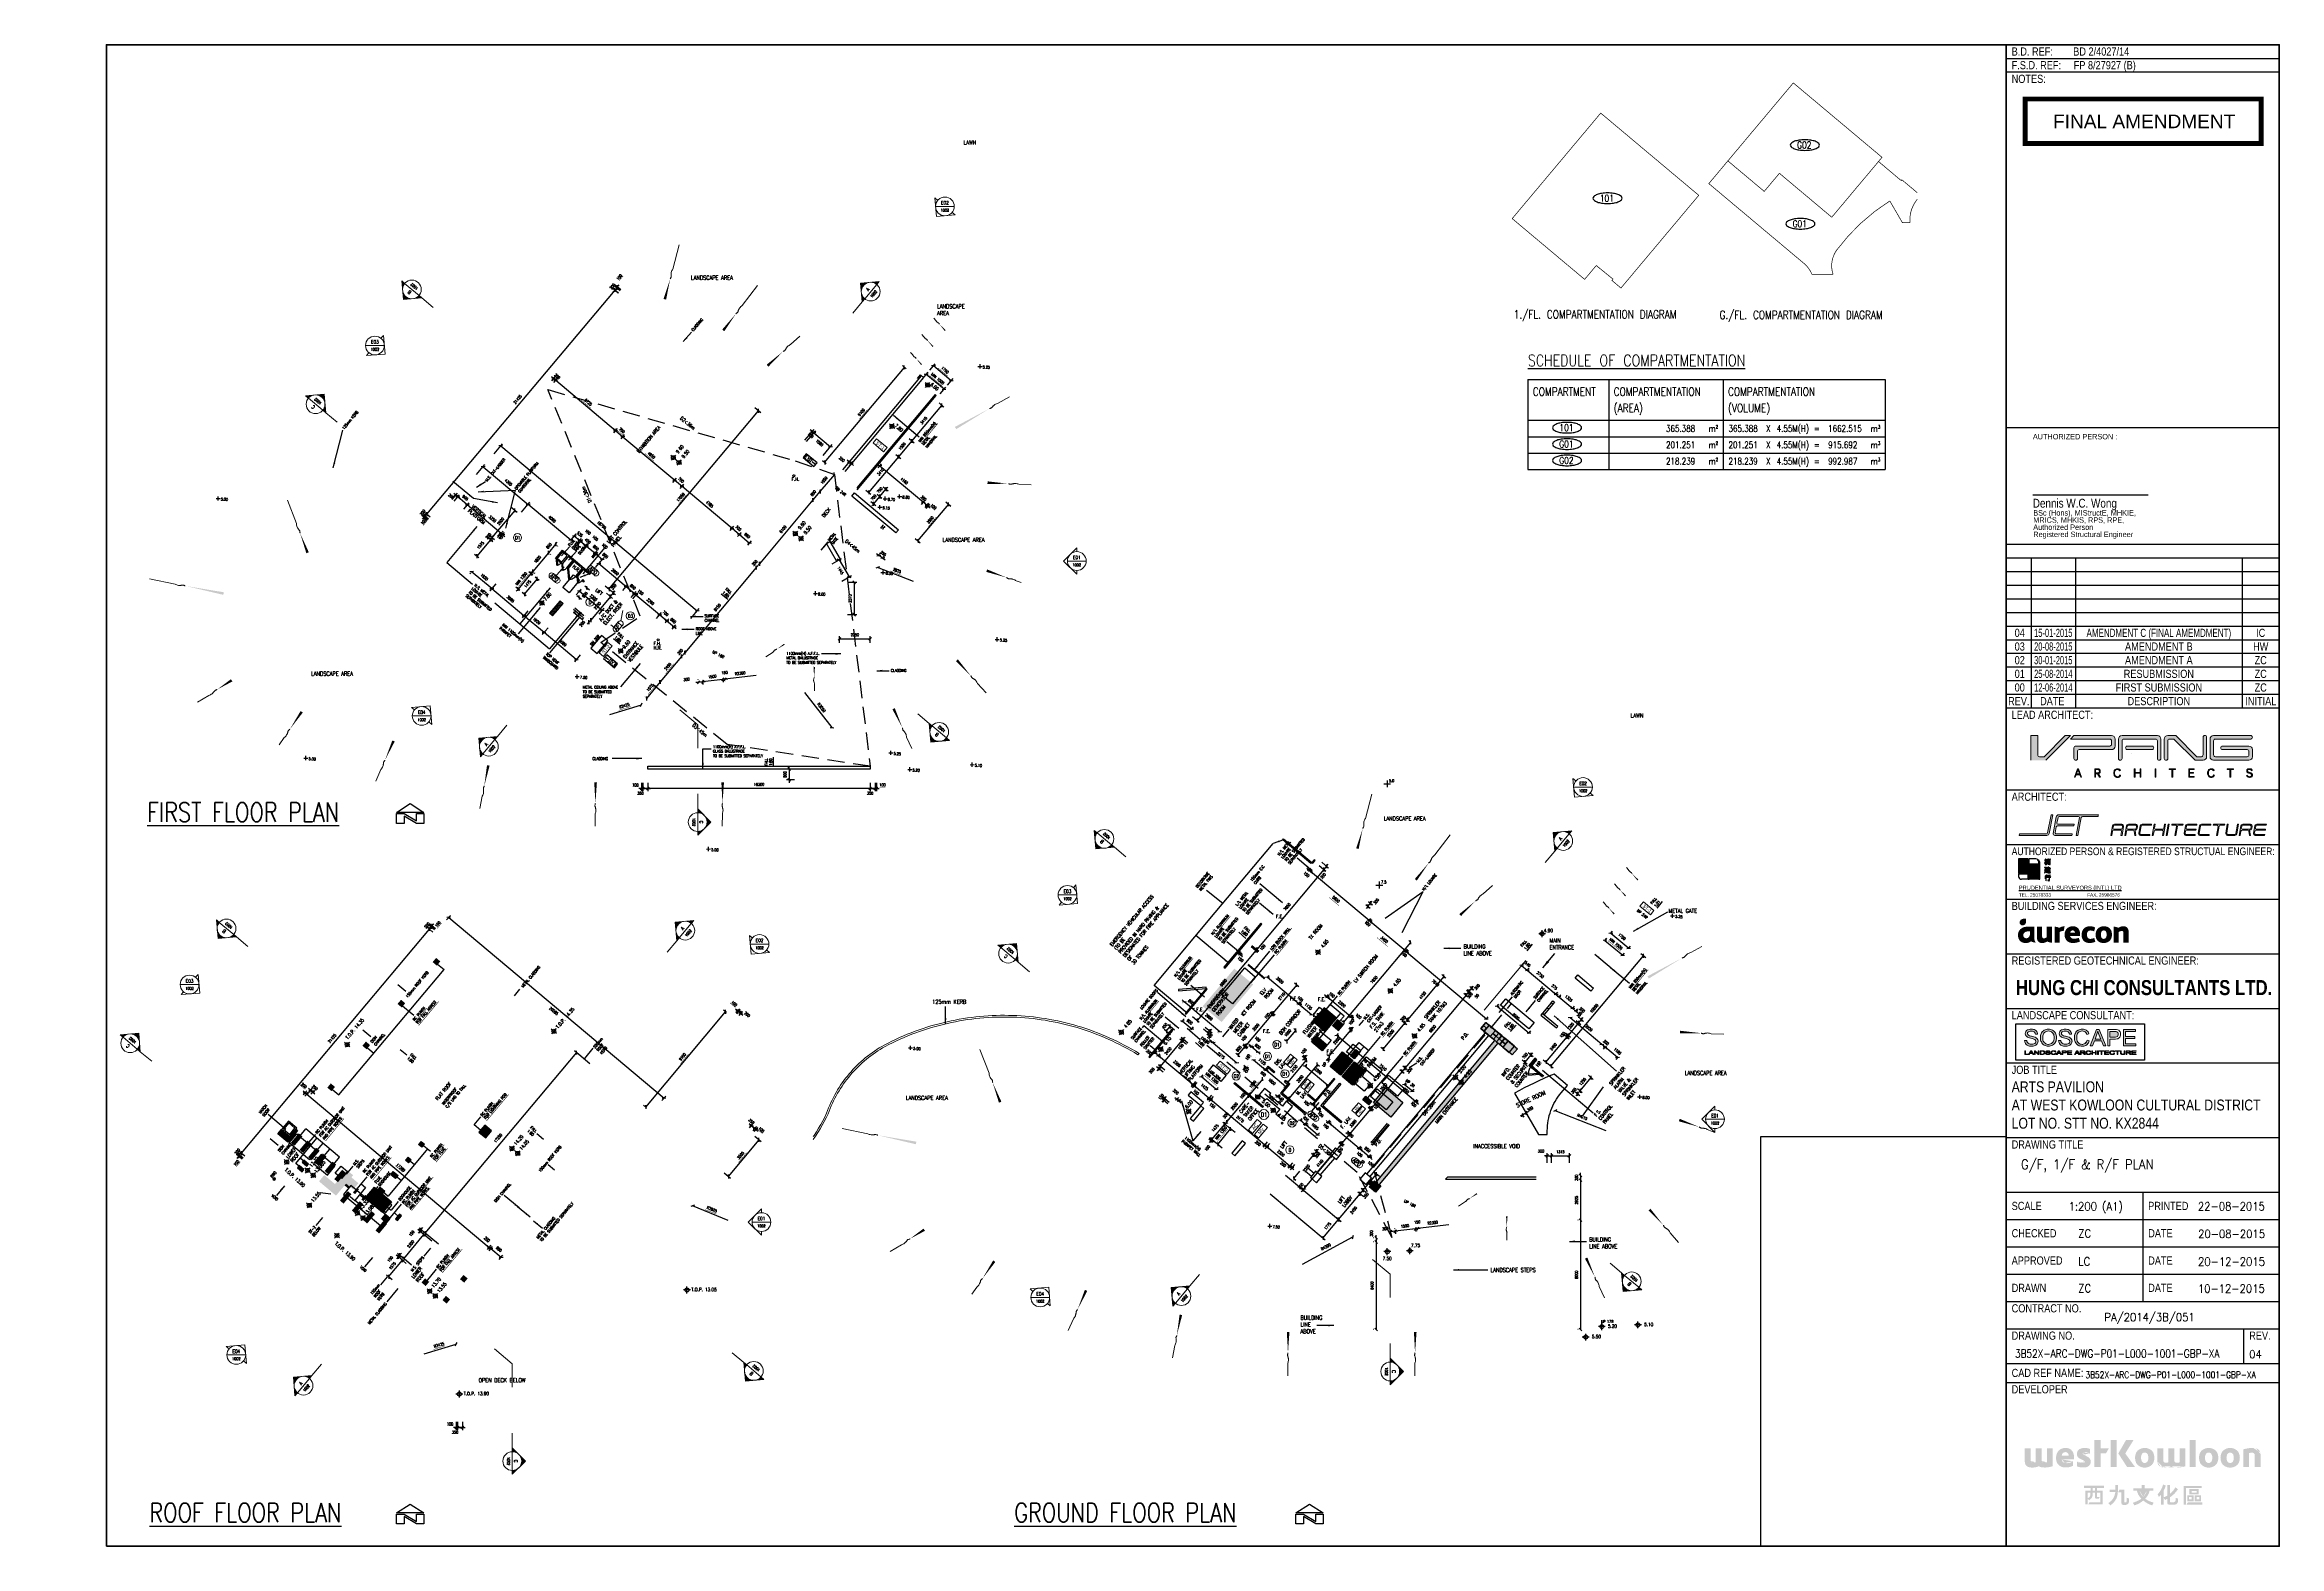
# Paper-space layout 'Layout1' of a CAD drawing. Header units: millimetres. Extents: x -1 to 818, y 22 to 572.
# The model-space entities are those that its viewports show. They can reach past a viewport. Long polylines and large blocks are cut down to what shows.
import ezdxf
from ezdxf.enums import TextEntityAlignment as Align

# ---------------------------------------------------------------- set-up
doc = ezdxf.new("R2010")
doc.units = ezdxf.units.MM
doc.header["$LTSCALE"] = 1000
doc.header["$MEASUREMENT"] = 0
for name, pattern in [('HIDDEN', [9.525, 6.35, -3.175]), ('HIDDEN2', [0.1875, 0.125, -0.0625]), ('N132X01M - Default$0$R_WKCD_LB - Model$0$DIVIDE', [1.25, 0.5, -0.25, 0, -0.25, 0, -0.25])]:
    doc.linetypes.add(name, pattern=pattern)
for name, color, linetype in [('00_Example', 7, 'Continuous'), ('3B52X-MAGP-P-L000$0$VPA240_road curb', 1, 'Continuous'), ('3B52X_GBP_amendmentC', 150, 'Continuous'), ('_BD Amendment C Changes', 10, 'Continuous'), ('BD02T', 7, 'Continuous'), ('Layer 1', 7, 'Continuous'), ('MGD041_4', 6, 'Continuous'), ('MGD047', 2, 'Continuous'), ('MGD064_C051', 51, 'Continuous'), ('MGD064_C097', 97, 'Continuous'), ('MGD064_C160', 160, 'Continuous'), ('MGD064_C175', 175, 'Continuous'), ('MGD064_C200', 200, 'Continuous'), ('MGD440', 1, 'Continuous'), ('VPA032_Levels', 1, 'Continuous'), ('VPA050_Marks', 1, 'Continuous'), ('VPA064_C103', 103, 'HIDDEN2'), ('VPA064_C231', 231, 'HIDDEN2')]:
    doc.layers.add(name, color=color, linetype=linetype)
for name, color, linetype, lineweight in [('01_Base_Plan', 5, 'Continuous', 5), ('DW-TITLE', 7, 'Continuous', 0), ('VPA010_Title Block', 7, 'Continuous', 25), ('VPA014_Drawing Information', 1, 'Continuous', 25), ('VPA031_Dimension 1F', 6, 'Continuous', 13), ('VPA031_Dimension GF', 6, 'Continuous', 13), ('VPA031_Dimension RF', 6, 'Continuous', 13), ('VPA040_T', 1, 'Continuous', 25), ('VPA047_Room Name', 2, 'Continuous', 25), ('VPA052_Marks-section-det-elev', 1, 'Continuous', 13), ('VPA056_Room-No.', 1, 'Continuous', 13), ('VPA241_Stair-No.', 1, 'Continuous', 13), ('VPA310 Access-Panel-No.', 1, 'Continuous', 13), ('VPA319 Door-Marks', 3, 'Continuous', 13), ('VPA520 Drainage', 1, 'Continuous', 13)]:
    doc.layers.add(name, color=color, linetype=linetype, lineweight=lineweight)
doc.layers.add('fill', color=1, linetype='Continuous', plot=False)
doc.layers.get('Defpoints').off()
doc.styles.add('Arial', font='arial.ttf', dxfattribs={"width": 0.8})
doc.styles.add('ESP100', font='romans.shx', dxfattribs={"width": 0.8, "height": 2.5})
doc.styles.add('RLP-SIMPLEX', font='SIMPLEX.shx', dxfattribs={"width": 0.8})
doc.styles.add('ROMANS', font='romans.shx', dxfattribs={"width": 0.8, "height": 2.5})
doc.styles.get("Standard").update_dxf_attribs({"font": 'txt.shx', "width": 0.8})
doc.styles.add('Style-Arial', font='arial.ttf', dxfattribs={"width": 0.8})
doc.styles.add('Style-LOW_RES_FILLED', font='LOW_RES_FILLED.shx')
doc.styles.add('X-OPTA1D', font='X-OPTA1D')
doc.dimstyles.new('PS_1-100', dxfattribs={"dimtxt": 2.5, "dimasz": 2, "dimexe": 1, "dimexo": 1, "dimgap": 1, "dimtad": 1, "dimdec": 0, "dimlfac": 100, "dimrnd": 5, "dimdsep": 46, "dimtxsty": 'ROMANS', "dimblk": 'OBLIQUE', "dimcen": 2, "dimdle": 2, "dimclrd": 256, "dimclre": 256, "dimclrt": 3, "dimadec": 0, "dimazin": 0, "dimtfac": 1, "dimtdec": 0, "dimtix": 1, "dimtmove": 2, "dimatfit": 0, "dimfxl": 0, "dimtolj": 1, "dimtzin": 0, "dimarcsym": 0})
doc.dimstyles.new('VP-SIMPLEX_D200', dxfattribs={"dimscale": 200, "dimtxt": 1, "dimasz": 1, "dimexe": 1, "dimexo": 1, "dimgap": 1, "dimtad": 1, "dimdec": 1, "dimdsep": 46, "dimtxsty": 'RLP-SIMPLEX', "dimblk": 'OBLIQUE', "dimcen": 1, "dimclrd": 1, "dimclre": 1, "dimclrt": 256, "dimadec": 1, "dimazin": 2, "dimtfac": 1, "dimtdec": 1, "dimtix": 1, "dimtmove": 2, "dimatfit": 1, "dimfxl": 0, "dimtolj": 1, "dimtzin": 0, "dimarcsym": 0})

# ---------------------------------------------------------------- blocks, each defined once
blk = doc.blocks.new('JET')
at = {"ltscale": 500}
h = blk.add_hatch(color=253, dxfattribs=at)
h.dxf.hatch_style = 1
edge = h.paths.add_edge_path()
edge.add_spline(control_points=[(0, 0), (0, 0), (0.07, 0.37), (0.07, 0.37), (0.07, 0.37), (-3.26, 0.37), (-3.26, 0.37), (-3.28, 0.37), (-3.31, 0.37), (-3.33, 0.38), (-3.53, 0.41), (-3.66, 0.61), (-3.63, 0.81), (-3.63, 0.81), (-3.5, 1.55), (-3.5, 1.55), (-3.47, 1.73), (-3.31, 1.86), (-3.13, 1.86), (-3.13, 1.86), (0.33, 1.86), (0.33, 1.86), (0.33, 1.86), (0.39, 2.23), (0.39, 2.23), (0.39, 2.23), (-2.93, 2.23), (-2.93, 2.23), (-2.96, 2.23), (-2.98, 2.23), (-3, 2.23), (-3.2, 2.27), (-3.34, 2.46), (-3.3, 2.66), (-3.3, 2.66), (-3.17, 3.41), (-3.17, 3.41), (-3.14, 3.58), (-2.98, 3.71), (-2.8, 3.71), (-2.8, 3.71), (0.65, 3.71), (0.65, 3.71), (0.65, 3.71), (0.72, 4.08), (0.72, 4.08), (0.72, 4.08), (-2.8, 4.08), (-2.8, 4.08), (-3.16, 4.08), (-3.47, 3.83), (-3.54, 3.47), (-3.54, 3.47), (-3.99, 0.87), (-3.99, 0.87), (-4.06, 0.47), (-3.8, 0.08), (-3.39, 0.01), (-3.35, 0), (-3.31, 0), (-3.26, 0), (-3.26, 0), (0, 0), (0, 0)], knot_values=[0, 0, 0, 0, 1, 1, 1, 2, 2, 2, 3, 3, 3, 4, 4, 4, 5, 5, 5, 6, 6, 6, 7, 7, 7, 8, 8, 8, 9, 9, 9, 10, 10, 10, 11, 11, 11, 12, 12, 12, 13, 13, 13, 14, 14, 14, 15, 15, 15, 16, 16, 16, 17, 17, 17, 18, 18, 18, 19, 19, 19, 20, 20, 20, 21, 21, 21, 21], degree=3, periodic=0)
edge = h.paths.add_edge_path(flags=16)
edge.add_spline(control_points=[(-4.9, 3.28), (-4.9, 3.28), (-5.03, 2.53), (-5.03, 2.53), (-5.06, 2.36), (-5.22, 2.23), (-5.4, 2.23), (-5.4, 2.23), (-8.03, 2.23), (-8.03, 2.23), (-8.06, 2.23), (-8.08, 2.23), (-8.1, 2.23), (-8.3, 2.27), (-8.44, 2.46), (-8.4, 2.66), (-8.4, 2.66), (-8.27, 3.41), (-8.27, 3.41), (-8.24, 3.58), (-8.08, 3.71), (-7.9, 3.71), (-7.9, 3.71), (-5.26, 3.71), (-5.26, 3.71), (-5.24, 3.71), (-5.22, 3.71), (-5.2, 3.71), (-5, 3.67), (-4.86, 3.48), (-4.9, 3.28)], knot_values=[0, 0, 0, 0, 1, 1, 1, 2, 2, 2, 3, 3, 3, 4, 4, 4, 5, 5, 5, 6, 6, 6, 7, 7, 7, 8, 8, 8, 9, 9, 9, 10, 10, 10, 10], degree=3, periodic=0)
edge = h.paths.add_edge_path()
edge.add_spline(control_points=[(-5.14, 4.07), (-5.18, 4.08), (-5.22, 4.08), (-5.26, 4.08), (-5.26, 4.08), (-7.9, 4.08), (-7.9, 4.08), (-8.26, 4.08), (-8.57, 3.83), (-8.64, 3.47), (-8.64, 3.47), (-9.25, 0), (-9.25, 0), (-9.25, 0), (-8.87, 0), (-8.87, 0), (-8.87, 0), (-8.6, 1.55), (-8.6, 1.55), (-8.57, 1.73), (-8.41, 1.86), (-8.23, 1.86), (-8.23, 1.86), (-6.12, 1.86), (-6.12, 1.86), (-5.94, 1.86), (-5.78, 1.73), (-5.75, 1.55), (-5.75, 1.55), (-5.48, 0), (-5.48, 0), (-5.48, 0), (-5.1, 0), (-5.1, 0), (-5.1, 0), (-5.43, 1.86), (-5.43, 1.86), (-5.43, 1.86), (-5.4, 1.86), (-5.4, 1.86), (-5.04, 1.86), (-4.73, 2.12), (-4.66, 2.47), (-4.66, 2.47), (-4.53, 3.21), (-4.53, 3.21), (-4.46, 3.62), (-4.73, 4), (-5.14, 4.07)], knot_values=[0, 0, 0, 0, 1, 1, 1, 2, 2, 2, 3, 3, 3, 4, 4, 4, 5, 5, 5, 6, 6, 6, 7, 7, 7, 8, 8, 8, 9, 9, 9, 10, 10, 10, 11, 11, 11, 12, 12, 12, 13, 13, 13, 14, 14, 14, 15, 15, 15, 16, 16, 16, 16], degree=3, periodic=0)
edge = h.paths.add_edge_path()
edge.add_spline(control_points=[(-14.54, 4.08), (-14.54, 4.08), (-18.69, 4.08), (-18.69, 4.08), (-18.69, 4.08), (-18.76, 3.71), (-18.76, 3.71), (-18.76, 3.71), (-17.34, 3.71), (-17.34, 3.71), (-17.32, 3.71), (-17.3, 3.71), (-17.28, 3.71), (-17.08, 3.67), (-16.94, 3.48), (-16.98, 3.28), (-16.98, 3.28), (-17.56, 0), (-17.56, 0), (-17.56, 0), (-17.18, 0), (-17.18, 0), (-17.18, 0), (-16.58, 3.41), (-16.58, 3.41), (-16.55, 3.58), (-16.39, 3.71), (-16.21, 3.71), (-16.21, 3.71), (-14.61, 3.71), (-14.61, 3.71), (-14.61, 3.71), (-14.54, 4.08), (-14.54, 4.08)], knot_values=[0, 0, 0, 0, 1, 1, 1, 2, 2, 2, 3, 3, 3, 4, 4, 4, 5, 5, 5, 6, 6, 6, 7, 7, 7, 8, 8, 8, 9, 9, 9, 10, 10, 10, 11, 11, 11, 11], degree=3, periodic=0)
edge = h.paths.add_edge_path()
edge.add_spline(control_points=[(-23.85, 3.47), (-23.79, 3.83), (-23.48, 4.08), (-23.12, 4.08), (-23.12, 4.08), (-19.59, 4.08), (-19.59, 4.08), (-19.59, 4.08), (-19.66, 3.71), (-19.66, 3.71), (-19.66, 3.71), (-23.12, 3.71), (-23.12, 3.71), (-23.3, 3.71), (-23.45, 3.58), (-23.48, 3.41), (-23.48, 3.41), (-23.94, 0.81), (-23.94, 0.81), (-23.98, 0.61), (-23.84, 0.41), (-23.64, 0.38), (-23.62, 0.37), (-23.6, 0.37), (-23.57, 0.37), (-23.57, 0.37), (-20.25, 0.37), (-20.25, 0.37), (-20.25, 0.37), (-20.31, 0), (-20.31, 0), (-20.31, 0), (-23.57, 0), (-23.57, 0), (-23.62, 0), (-23.66, 0), (-23.7, 0.01), (-24.11, 0.08), (-24.38, 0.47), (-24.31, 0.87), (-24.31, 0.87), (-23.85, 3.47), (-23.85, 3.47)], knot_values=[0, 0, 0, 0, 1, 1, 1, 2, 2, 2, 3, 3, 3, 4, 4, 4, 5, 5, 5, 6, 6, 6, 7, 7, 7, 8, 8, 8, 9, 9, 9, 10, 10, 10, 11, 11, 11, 12, 12, 12, 13, 13, 13, 14, 14, 14, 14], degree=3, periodic=0)
edge = h.paths.add_edge_path(flags=16)
edge.add_spline(control_points=[(-51.97, 3.28), (-51.97, 3.28), (-52.1, 2.53), (-52.1, 2.53), (-52.13, 2.36), (-52.29, 2.23), (-52.47, 2.23), (-52.47, 2.23), (-55.1, 2.23), (-55.1, 2.23), (-55.13, 2.23), (-55.15, 2.23), (-55.17, 2.23), (-55.37, 2.27), (-55.51, 2.46), (-55.47, 2.66), (-55.47, 2.66), (-55.34, 3.41), (-55.34, 3.41), (-55.31, 3.58), (-55.15, 3.71), (-54.97, 3.71), (-54.97, 3.71), (-52.33, 3.71), (-52.33, 3.71), (-52.31, 3.71), (-52.29, 3.71), (-52.27, 3.71), (-52.07, 3.67), (-51.93, 3.48), (-51.97, 3.28)], knot_values=[0, 0, 0, 0, 1, 1, 1, 2, 2, 2, 3, 3, 3, 4, 4, 4, 5, 5, 5, 6, 6, 6, 7, 7, 7, 8, 8, 8, 9, 9, 9, 10, 10, 10, 10], degree=3, periodic=0)
edge = h.paths.add_edge_path()
edge.add_spline(control_points=[(-52.21, 4.07), (-52.25, 4.08), (-52.29, 4.08), (-52.33, 4.08), (-52.33, 4.08), (-54.97, 4.08), (-54.97, 4.08), (-55.33, 4.08), (-55.64, 3.83), (-55.71, 3.47), (-55.71, 3.47), (-56.32, 0), (-56.32, 0), (-56.32, 0), (-55.94, 0), (-55.94, 0), (-55.94, 0), (-55.67, 1.55), (-55.67, 1.55), (-55.64, 1.73), (-55.48, 1.86), (-55.3, 1.86), (-55.3, 1.86), (-52.66, 1.86), (-52.66, 1.86), (-52.64, 1.86), (-52.62, 1.85), (-52.6, 1.85), (-52.4, 1.82), (-52.26, 1.62), (-52.3, 1.42), (-52.3, 1.42), (-52.55, 0), (-52.55, 0), (-52.55, 0), (-52.17, 0), (-52.17, 0), (-52.17, 0), (-51.6, 3.21), (-51.6, 3.21), (-51.53, 3.62), (-51.8, 4), (-52.21, 4.07)], knot_values=[0, 0, 0, 0, 1, 1, 1, 2, 2, 2, 3, 3, 3, 4, 4, 4, 5, 5, 5, 6, 6, 6, 7, 7, 7, 8, 8, 8, 9, 9, 9, 10, 10, 10, 11, 11, 11, 12, 12, 12, 13, 13, 13, 14, 14, 14, 14], degree=3, periodic=0)
edge = h.paths.add_edge_path()
edge.add_spline(control_points=[(-25.43, 0), (-25.43, 0), (-25.36, 0.37), (-25.36, 0.37), (-25.36, 0.37), (-28.69, 0.37), (-28.69, 0.37), (-28.71, 0.37), (-28.74, 0.37), (-28.76, 0.38), (-28.96, 0.41), (-29.09, 0.61), (-29.06, 0.81), (-29.06, 0.81), (-28.93, 1.55), (-28.93, 1.55), (-28.9, 1.73), (-28.74, 1.86), (-28.56, 1.86), (-28.56, 1.86), (-25.1, 1.86), (-25.1, 1.86), (-25.1, 1.86), (-25.04, 2.23), (-25.04, 2.23), (-25.04, 2.23), (-28.37, 2.23), (-28.37, 2.23), (-28.39, 2.23), (-28.41, 2.23), (-28.43, 2.23), (-28.63, 2.27), (-28.77, 2.46), (-28.73, 2.66), (-28.73, 2.66), (-28.6, 3.41), (-28.6, 3.41), (-28.57, 3.58), (-28.41, 3.71), (-28.23, 3.71), (-28.23, 3.71), (-24.78, 3.71), (-24.78, 3.71), (-24.78, 3.71), (-24.71, 4.08), (-24.71, 4.08), (-24.71, 4.08), (-28.23, 4.08), (-28.23, 4.08), (-28.59, 4.08), (-28.9, 3.83), (-28.97, 3.47), (-28.97, 3.47), (-29.42, 0.87), (-29.42, 0.87), (-29.49, 0.47), (-29.23, 0.08), (-28.82, 0.01), (-28.78, 0), (-28.74, 0), (-28.69, 0), (-28.69, 0), (-25.43, 0), (-25.43, 0)], knot_values=[0, 0, 0, 0, 1, 1, 1, 2, 2, 2, 3, 3, 3, 4, 4, 4, 5, 5, 5, 6, 6, 6, 7, 7, 7, 8, 8, 8, 9, 9, 9, 10, 10, 10, 11, 11, 11, 12, 12, 12, 13, 13, 13, 14, 14, 14, 15, 15, 15, 16, 16, 16, 17, 17, 17, 18, 18, 18, 19, 19, 19, 20, 20, 20, 21, 21, 21, 21], degree=3, periodic=0)
edge = h.paths.add_edge_path()
edge.add_spline(control_points=[(-29.77, 4.08), (-29.77, 4.08), (-33.92, 4.08), (-33.92, 4.08), (-33.92, 4.08), (-33.98, 3.71), (-33.98, 3.71), (-33.98, 3.71), (-32.57, 3.71), (-32.57, 3.71), (-32.55, 3.71), (-32.53, 3.71), (-32.51, 3.71), (-32.3, 3.67), (-32.17, 3.48), (-32.2, 3.28), (-32.2, 3.28), (-32.78, 0), (-32.78, 0), (-32.78, 0), (-32.41, 0), (-32.41, 0), (-32.41, 0), (-31.8, 3.41), (-31.8, 3.41), (-31.77, 3.58), (-31.62, 3.71), (-31.44, 3.71), (-31.44, 3.71), (-29.84, 3.71), (-29.84, 3.71), (-29.84, 3.71), (-29.77, 4.08), (-29.77, 4.08)], knot_values=[0, 0, 0, 0, 1, 1, 1, 2, 2, 2, 3, 3, 3, 4, 4, 4, 5, 5, 5, 6, 6, 6, 7, 7, 7, 8, 8, 8, 9, 9, 9, 10, 10, 10, 11, 11, 11, 11], degree=3, periodic=0)
edge = h.paths.add_edge_path()
edge.add_spline(control_points=[(-40.38, 4.08), (-40.38, 4.08), (-40, 4.08), (-40, 4.08), (-40, 4.08), (-40.25, 2.66), (-40.25, 2.66), (-40.29, 2.46), (-40.15, 2.27), (-39.95, 2.23), (-39.93, 2.23), (-39.91, 2.23), (-39.89, 2.23), (-39.89, 2.23), (-37.25, 2.23), (-37.25, 2.23), (-37.07, 2.23), (-36.91, 2.36), (-36.88, 2.53), (-36.88, 2.53), (-36.61, 4.08), (-36.61, 4.08), (-36.61, 4.08), (-36.23, 4.08), (-36.23, 4.08), (-36.23, 4.08), (-36.95, 0), (-36.95, 0), (-36.95, 0), (-37.33, 0), (-37.33, 0), (-37.33, 0), (-37.08, 1.42), (-37.08, 1.42), (-37.04, 1.62), (-37.18, 1.82), (-37.38, 1.85), (-37.4, 1.85), (-37.42, 1.86), (-37.44, 1.86), (-37.44, 1.86), (-40.08, 1.86), (-40.08, 1.86), (-40.26, 1.86), (-40.42, 1.73), (-40.45, 1.55), (-40.45, 1.55), (-40.72, 0), (-40.72, 0), (-40.72, 0), (-41.1, 0), (-41.1, 0), (-41.1, 0), (-40.38, 4.08), (-40.38, 4.08)], knot_values=[0, 0, 0, 0, 1, 1, 1, 2, 2, 2, 3, 3, 3, 4, 4, 4, 5, 5, 5, 6, 6, 6, 7, 7, 7, 8, 8, 8, 9, 9, 9, 10, 10, 10, 11, 11, 11, 12, 12, 12, 13, 13, 13, 14, 14, 14, 15, 15, 15, 16, 16, 16, 17, 17, 17, 18, 18, 18, 18], degree=3, periodic=0)
edge = h.paths.add_edge_path(flags=16)
edge.add_spline(control_points=[(-46.85, 3.28), (-46.85, 3.28), (-46.98, 2.53), (-46.98, 2.53), (-47.01, 2.36), (-47.16, 2.23), (-47.34, 2.23), (-47.34, 2.23), (-49.98, 2.23), (-49.98, 2.23), (-50, 2.23), (-50.02, 2.23), (-50.05, 2.23), (-50.25, 2.27), (-50.38, 2.46), (-50.35, 2.66), (-50.35, 2.66), (-50.22, 3.41), (-50.22, 3.41), (-50.18, 3.58), (-50.03, 3.71), (-49.85, 3.71), (-49.85, 3.71), (-47.21, 3.71), (-47.21, 3.71), (-47.19, 3.71), (-47.17, 3.71), (-47.15, 3.71), (-46.94, 3.67), (-46.81, 3.48), (-46.85, 3.28)], knot_values=[0, 0, 0, 0, 1, 1, 1, 2, 2, 2, 3, 3, 3, 4, 4, 4, 5, 5, 5, 6, 6, 6, 7, 7, 7, 8, 8, 8, 9, 9, 9, 10, 10, 10, 10], degree=3, periodic=0)
edge = h.paths.add_edge_path()
edge.add_spline(control_points=[(-47.08, 4.07), (-47.12, 4.08), (-47.17, 4.08), (-47.21, 4.08), (-47.21, 4.08), (-49.85, 4.08), (-49.85, 4.08), (-50.21, 4.08), (-50.52, 3.83), (-50.58, 3.47), (-50.58, 3.47), (-51.19, 0), (-51.19, 0), (-51.19, 0), (-50.82, 0), (-50.82, 0), (-50.82, 0), (-50.54, 1.55), (-50.54, 1.55), (-50.51, 1.73), (-50.36, 1.86), (-50.18, 1.86), (-50.18, 1.86), (-48.06, 1.86), (-48.06, 1.86), (-47.88, 1.86), (-47.73, 1.73), (-47.7, 1.55), (-47.7, 1.55), (-47.42, 0), (-47.42, 0), (-47.42, 0), (-47.05, 0), (-47.05, 0), (-47.05, 0), (-47.37, 1.86), (-47.37, 1.86), (-47.37, 1.86), (-47.34, 1.86), (-47.34, 1.86), (-46.98, 1.86), (-46.67, 2.12), (-46.61, 2.47), (-46.61, 2.47), (-46.48, 3.21), (-46.48, 3.21), (-46.41, 3.62), (-46.68, 4), (-47.08, 4.07)], knot_values=[0, 0, 0, 0, 1, 1, 1, 2, 2, 2, 3, 3, 3, 4, 4, 4, 5, 5, 5, 6, 6, 6, 7, 7, 7, 8, 8, 8, 9, 9, 9, 10, 10, 10, 11, 11, 11, 12, 12, 12, 13, 13, 13, 14, 14, 14, 15, 15, 15, 16, 16, 16, 16], degree=3, periodic=0)
edge = h.paths.add_edge_path()
edge.add_spline(control_points=[(-45.57, 3.47), (-45.5, 3.83), (-45.19, 4.08), (-44.83, 4.08), (-44.83, 4.08), (-41.31, 4.08), (-41.31, 4.08), (-41.31, 4.08), (-41.38, 3.71), (-41.38, 3.71), (-41.38, 3.71), (-44.83, 3.71), (-44.83, 3.71), (-45.01, 3.71), (-45.17, 3.58), (-45.2, 3.41), (-45.2, 3.41), (-45.66, 0.81), (-45.66, 0.81), (-45.69, 0.61), (-45.56, 0.41), (-45.36, 0.38), (-45.34, 0.37), (-45.31, 0.37), (-45.29, 0.37), (-45.29, 0.37), (-41.96, 0.37), (-41.96, 0.37), (-41.96, 0.37), (-42.03, 0), (-42.03, 0), (-42.03, 0), (-45.29, 0), (-45.29, 0), (-45.34, 0), (-45.38, 0), (-45.42, 0.01), (-45.82, 0.08), (-46.09, 0.47), (-46.02, 0.87), (-46.02, 0.87), (-45.57, 3.47), (-45.57, 3.47)], knot_values=[0, 0, 0, 0, 1, 1, 1, 2, 2, 2, 3, 3, 3, 4, 4, 4, 5, 5, 5, 6, 6, 6, 7, 7, 7, 8, 8, 8, 9, 9, 9, 10, 10, 10, 11, 11, 11, 12, 12, 12, 13, 13, 13, 14, 14, 14, 14], degree=3, periodic=0)
edge = h.paths.add_edge_path()
edge.add_spline(control_points=[(-13.46, 0), (-13.5, 0), (-13.54, 0), (-13.59, 0.01), (-13.99, 0.08), (-14.26, 0.47), (-14.19, 0.87), (-14.19, 0.87), (-13.62, 4.08), (-13.62, 4.08), (-13.62, 4.08), (-13.24, 4.08), (-13.24, 4.08), (-13.24, 4.08), (-13.82, 0.81), (-13.82, 0.81), (-13.86, 0.61), (-13.72, 0.41), (-13.52, 0.38), (-13.5, 0.37), (-13.48, 0.37), (-13.46, 0.37), (-13.46, 0.37), (-10.82, 0.37), (-10.82, 0.37), (-10.64, 0.37), (-10.48, 0.5), (-10.45, 0.68), (-10.45, 0.68), (-9.85, 4.08), (-9.85, 4.08), (-9.85, 4.08), (-9.47, 4.08), (-9.47, 4.08), (-9.47, 4.08), (-10.09, 0.61), (-10.09, 0.61), (-10.15, 0.26), (-10.46, 0), (-10.82, 0), (-10.82, 0), (-13.46, 0), (-13.46, 0)], knot_values=[0, 0, 0, 0, 1, 1, 1, 2, 2, 2, 3, 3, 3, 4, 4, 4, 5, 5, 5, 6, 6, 6, 7, 7, 7, 8, 8, 8, 9, 9, 9, 10, 10, 10, 11, 11, 11, 12, 12, 12, 13, 13, 13, 14, 14, 14, 14], degree=3, periodic=0)
h.paths.add_polyline_path([(-35.28, 4.08), (-36, 0), (-35.64, 0), (-34.9, 4.08)])
edge = h.paths.add_edge_path()
edge.add_spline(control_points=[(-79.41, 0.99), (-79.45, 0.79), (-79.64, 0.63), (-79.84, 0.63), (-79.84, 0.63), (-89.73, 0.63), (-89.73, 0.63), (-89.73, 0.63), (-89.85, 0), (-89.85, 0), (-89.85, 0), (-79.71, 0), (-79.71, 0), (-79.29, 0), (-78.89, 0.34), (-78.81, 0.75), (-78.81, 0.75), (-77.52, 7.54), (-77.52, 7.54), (-77.57, 7.54), (-78.09, 7.54), (-78.17, 7.54), (-78.17, 7.54), (-79.41, 0.99), (-79.41, 0.99)], knot_values=[0, 0, 0, 0, 1, 1, 1, 2, 2, 2, 3, 3, 3, 4, 4, 4, 5, 5, 5, 6, 6, 6, 7, 7, 7, 8, 8, 8, 8], degree=3, periodic=0)
edge = h.paths.add_edge_path()
edge.add_spline(control_points=[(-75.33, 7.55), (-75.74, 7.55), (-76.14, 7.21), (-76.22, 6.8), (-76.22, 6.8), (-77.37, 0.75), (-77.37, 0.75), (-77.45, 0.34), (-77.17, 0), (-76.75, 0), (-76.75, 0), (-70.52, 0), (-70.52, 0), (-70.48, 0.18), (-70.44, 0.38), (-70.39, 0.63), (-70.39, 0.63), (-76.34, 0.63), (-76.34, 0.63), (-76.54, 0.63), (-76.67, 0.79), (-76.63, 0.99), (-76.63, 0.99), (-76.24, 3.09), (-76.24, 3.09), (-76.2, 3.29), (-76.01, 3.45), (-75.81, 3.45), (-75.81, 3.45), (-69.86, 3.45), (-69.86, 3.45), (-69.86, 3.45), (-69.85, 3.45), (-69.85, 3.45), (-69.85, 3.45), (-69.72, 4.1), (-69.72, 4.1), (-69.73, 4.1), (-69.73, 4.1), (-69.74, 4.1), (-69.74, 4.1), (-75.69, 4.1), (-75.69, 4.1), (-75.88, 4.1), (-76.02, 4.26), (-75.98, 4.46), (-75.98, 4.46), (-75.58, 6.56), (-75.58, 6.56), (-75.54, 6.76), (-75.35, 6.92), (-75.15, 6.92), (-75.15, 6.92), (-69.2, 6.92), (-69.2, 6.92), (-69.2, 6.92), (-69.2, 6.92), (-69.2, 6.92), (-69.2, 6.92), (-68.06, 6.92), (-68.06, 6.92), (-67.86, 6.92), (-67.73, 6.76), (-67.77, 6.56), (-67.77, 6.56), (-69.01, 0), (-69.01, 0), (-69.01, 0), (-68.31, 0), (-68.31, 0), (-68.31, 0), (-67.07, 6.56), (-67.07, 6.56), (-67.03, 6.76), (-66.84, 6.92), (-66.64, 6.92), (-66.64, 6.92), (-60.94, 6.92), (-60.94, 6.92), (-60.87, 7.27), (-60.87, 7.33), (-60.82, 7.55), (-60.82, 7.55), (-75.33, 7.55), (-75.33, 7.55)], knot_values=[0, 0, 0, 0, 1, 1, 1, 2, 2, 2, 3, 3, 3, 4, 4, 4, 5, 5, 5, 6, 6, 6, 7, 7, 7, 8, 8, 8, 9, 9, 9, 10, 10, 10, 11, 11, 11, 12, 12, 12, 13, 13, 13, 14, 14, 14, 15, 15, 15, 16, 16, 16, 17, 17, 17, 18, 18, 18, 19, 19, 19, 20, 20, 20, 21, 21, 21, 22, 22, 22, 23, 23, 23, 24, 24, 24, 25, 25, 25, 26, 26, 26, 27, 27, 27, 28, 28, 28, 28], degree=3, periodic=0)
h.paths.add_polyline_path([(-47.37, 1.86), (-47.34, 1.86)], flags=16)
at = {"lineweight": 0}
for points in [[(-47.37, 1.86), (-47.34, 1.86)], [(-35.28, 4.08), (-36, 0), (-35.64, 0), (-34.9, 4.08), (-35.28, 4.08)]]:
    blk.add_lwpolyline(points, dxfattribs=at)
at = {"color": 7, "lineweight": 5}
blk.add_lwpolyline([(-47.37, 1.86), (-47.34, 1.86)], dxfattribs=at)
at = {"lineweight": 0}
for points, knots in [([(-79.41, 0.99), (-79.45, 0.79), (-79.64, 0.63), (-79.84, 0.63), (-79.84, 0.63), (-89.73, 0.63), (-89.73, 0.63), (-89.73, 0.63), (-89.85, 0), (-89.85, 0), (-89.85, 0), (-79.71, 0), (-79.71, 0), (-79.29, 0), (-78.89, 0.34), (-78.81, 0.75), (-78.81, 0.75), (-77.52, 7.54), (-77.52, 7.54), (-77.57, 7.54), (-78.09, 7.54), (-78.17, 7.54), (-78.17, 7.54), (-79.41, 0.99), (-79.41, 0.99)], [0, 0, 0, 0, 1, 1, 1, 2, 2, 2, 3, 3, 3, 4, 4, 4, 5, 5, 5, 6, 6, 6, 7, 7, 7, 8, 8, 8, 8]), ([(-75.33, 7.55), (-75.74, 7.55), (-76.14, 7.21), (-76.22, 6.8), (-76.22, 6.8), (-77.37, 0.75), (-77.37, 0.75), (-77.45, 0.34), (-77.17, 0), (-76.75, 0), (-76.75, 0), (-70.52, 0), (-70.52, 0), (-70.48, 0.18), (-70.44, 0.38), (-70.39, 0.63), (-70.39, 0.63), (-76.34, 0.63), (-76.34, 0.63), (-76.54, 0.63), (-76.67, 0.79), (-76.63, 0.99), (-76.63, 0.99), (-76.24, 3.09), (-76.24, 3.09), (-76.2, 3.29), (-76.01, 3.45), (-75.81, 3.45), (-75.81, 3.45), (-69.86, 3.45), (-69.86, 3.45), (-69.86, 3.45), (-69.85, 3.45), (-69.85, 3.45), (-69.85, 3.45), (-69.72, 4.1), (-69.72, 4.1), (-69.73, 4.1), (-69.73, 4.1), (-69.74, 4.1), (-69.74, 4.1), (-75.69, 4.1), (-75.69, 4.1), (-75.88, 4.1), (-76.02, 4.26), (-75.98, 4.46), (-75.98, 4.46), (-75.58, 6.56), (-75.58, 6.56), (-75.54, 6.76), (-75.35, 6.92), (-75.15, 6.92), (-75.15, 6.92), (-69.2, 6.92), (-69.2, 6.92), (-69.2, 6.92), (-69.2, 6.92), (-69.2, 6.92), (-69.2, 6.92), (-68.06, 6.92), (-68.06, 6.92), (-67.86, 6.92), (-67.73, 6.76), (-67.77, 6.56), (-67.77, 6.56), (-69.01, 0), (-69.01, 0), (-69.01, 0), (-68.31, 0), (-68.31, 0), (-68.31, 0), (-67.07, 6.56), (-67.07, 6.56), (-67.03, 6.76), (-66.84, 6.92), (-66.64, 6.92), (-66.64, 6.92), (-60.94, 6.92), (-60.94, 6.92), (-60.87, 7.27), (-60.87, 7.33), (-60.82, 7.55), (-60.82, 7.55), (-75.33, 7.55), (-75.33, 7.55)], [0, 0, 0, 0, 1, 1, 1, 2, 2, 2, 3, 3, 3, 4, 4, 4, 5, 5, 5, 6, 6, 6, 7, 7, 7, 8, 8, 8, 9, 9, 9, 10, 10, 10, 11, 11, 11, 12, 12, 12, 13, 13, 13, 14, 14, 14, 15, 15, 15, 16, 16, 16, 17, 17, 17, 18, 18, 18, 19, 19, 19, 20, 20, 20, 21, 21, 21, 22, 22, 22, 23, 23, 23, 24, 24, 24, 25, 25, 25, 26, 26, 26, 27, 27, 27, 28, 28, 28, 28]), ([(-52.21, 4.07), (-52.25, 4.08), (-52.29, 4.08), (-52.33, 4.08), (-52.33, 4.08), (-54.97, 4.08), (-54.97, 4.08), (-55.33, 4.08), (-55.64, 3.83), (-55.71, 3.47), (-55.71, 3.47), (-56.32, 0), (-56.32, 0), (-56.32, 0), (-55.94, 0), (-55.94, 0), (-55.94, 0), (-55.67, 1.55), (-55.67, 1.55), (-55.64, 1.73), (-55.48, 1.86), (-55.3, 1.86), (-55.3, 1.86), (-52.66, 1.86), (-52.66, 1.86), (-52.64, 1.86), (-52.62, 1.85), (-52.6, 1.85), (-52.4, 1.82), (-52.26, 1.62), (-52.3, 1.42), (-52.3, 1.42), (-52.55, 0), (-52.55, 0), (-52.55, 0), (-52.17, 0), (-52.17, 0), (-52.17, 0), (-51.6, 3.21), (-51.6, 3.21), (-51.53, 3.62), (-51.8, 4), (-52.21, 4.07)], [0, 0, 0, 0, 1, 1, 1, 2, 2, 2, 3, 3, 3, 4, 4, 4, 5, 5, 5, 6, 6, 6, 7, 7, 7, 8, 8, 8, 9, 9, 9, 10, 10, 10, 11, 11, 11, 12, 12, 12, 13, 13, 13, 14, 14, 14, 14]), ([(-51.97, 3.28), (-51.97, 3.28), (-52.1, 2.53), (-52.1, 2.53), (-52.13, 2.36), (-52.29, 2.23), (-52.47, 2.23), (-52.47, 2.23), (-55.1, 2.23), (-55.1, 2.23), (-55.13, 2.23), (-55.15, 2.23), (-55.17, 2.23), (-55.37, 2.27), (-55.51, 2.46), (-55.47, 2.66), (-55.47, 2.66), (-55.34, 3.41), (-55.34, 3.41), (-55.31, 3.58), (-55.15, 3.71), (-54.97, 3.71), (-54.97, 3.71), (-52.33, 3.71), (-52.33, 3.71), (-52.31, 3.71), (-52.29, 3.71), (-52.27, 3.71), (-52.07, 3.67), (-51.93, 3.48), (-51.97, 3.28)], [0, 0, 0, 0, 1, 1, 1, 2, 2, 2, 3, 3, 3, 4, 4, 4, 5, 5, 5, 6, 6, 6, 7, 7, 7, 8, 8, 8, 9, 9, 9, 10, 10, 10, 10]), ([(-47.08, 4.07), (-47.12, 4.08), (-47.17, 4.08), (-47.21, 4.08), (-47.21, 4.08), (-49.85, 4.08), (-49.85, 4.08), (-50.21, 4.08), (-50.52, 3.83), (-50.58, 3.47), (-50.58, 3.47), (-51.19, 0), (-51.19, 0), (-51.19, 0), (-50.82, 0), (-50.82, 0), (-50.82, 0), (-50.54, 1.55), (-50.54, 1.55), (-50.51, 1.73), (-50.36, 1.86), (-50.18, 1.86), (-50.18, 1.86), (-48.06, 1.86), (-48.06, 1.86), (-47.88, 1.86), (-47.73, 1.73), (-47.7, 1.55), (-47.7, 1.55), (-47.42, 0), (-47.42, 0), (-47.42, 0), (-47.05, 0), (-47.05, 0), (-47.05, 0), (-47.37, 1.86), (-47.37, 1.86), (-47.37, 1.86), (-47.34, 1.86), (-47.34, 1.86), (-46.98, 1.86), (-46.67, 2.12), (-46.61, 2.47), (-46.61, 2.47), (-46.48, 3.21), (-46.48, 3.21), (-46.41, 3.62), (-46.68, 4), (-47.08, 4.07)], [0, 0, 0, 0, 1, 1, 1, 2, 2, 2, 3, 3, 3, 4, 4, 4, 5, 5, 5, 6, 6, 6, 7, 7, 7, 8, 8, 8, 9, 9, 9, 10, 10, 10, 11, 11, 11, 12, 12, 12, 13, 13, 13, 14, 14, 14, 15, 15, 15, 16, 16, 16, 16]), ([(-46.85, 3.28), (-46.85, 3.28), (-46.98, 2.53), (-46.98, 2.53), (-47.01, 2.36), (-47.16, 2.23), (-47.34, 2.23), (-47.34, 2.23), (-49.98, 2.23), (-49.98, 2.23), (-50, 2.23), (-50.02, 2.23), (-50.05, 2.23), (-50.25, 2.27), (-50.38, 2.46), (-50.35, 2.66), (-50.35, 2.66), (-50.22, 3.41), (-50.22, 3.41), (-50.18, 3.58), (-50.03, 3.71), (-49.85, 3.71), (-49.85, 3.71), (-47.21, 3.71), (-47.21, 3.71), (-47.19, 3.71), (-47.17, 3.71), (-47.15, 3.71), (-46.94, 3.67), (-46.81, 3.48), (-46.85, 3.28)], [0, 0, 0, 0, 1, 1, 1, 2, 2, 2, 3, 3, 3, 4, 4, 4, 5, 5, 5, 6, 6, 6, 7, 7, 7, 8, 8, 8, 9, 9, 9, 10, 10, 10, 10]), ([(-45.57, 3.47), (-45.5, 3.83), (-45.19, 4.08), (-44.83, 4.08), (-44.83, 4.08), (-41.31, 4.08), (-41.31, 4.08), (-41.31, 4.08), (-41.38, 3.71), (-41.38, 3.71), (-41.38, 3.71), (-44.83, 3.71), (-44.83, 3.71), (-45.01, 3.71), (-45.17, 3.58), (-45.2, 3.41), (-45.2, 3.41), (-45.66, 0.81), (-45.66, 0.81), (-45.69, 0.61), (-45.56, 0.41), (-45.36, 0.38), (-45.34, 0.37), (-45.31, 0.37), (-45.29, 0.37), (-45.29, 0.37), (-41.96, 0.37), (-41.96, 0.37), (-41.96, 0.37), (-42.03, 0), (-42.03, 0), (-42.03, 0), (-45.29, 0), (-45.29, 0), (-45.34, 0), (-45.38, 0), (-45.42, 0.01), (-45.82, 0.08), (-46.09, 0.47), (-46.02, 0.87), (-46.02, 0.87), (-45.57, 3.47), (-45.57, 3.47)], [0, 0, 0, 0, 1, 1, 1, 2, 2, 2, 3, 3, 3, 4, 4, 4, 5, 5, 5, 6, 6, 6, 7, 7, 7, 8, 8, 8, 9, 9, 9, 10, 10, 10, 11, 11, 11, 12, 12, 12, 13, 13, 13, 14, 14, 14, 14]), ([(-40.38, 4.08), (-40.38, 4.08), (-40, 4.08), (-40, 4.08), (-40, 4.08), (-40.25, 2.66), (-40.25, 2.66), (-40.29, 2.46), (-40.15, 2.27), (-39.95, 2.23), (-39.93, 2.23), (-39.91, 2.23), (-39.89, 2.23), (-39.89, 2.23), (-37.25, 2.23), (-37.25, 2.23), (-37.07, 2.23), (-36.91, 2.36), (-36.88, 2.53), (-36.88, 2.53), (-36.61, 4.08), (-36.61, 4.08), (-36.61, 4.08), (-36.23, 4.08), (-36.23, 4.08), (-36.23, 4.08), (-36.95, 0), (-36.95, 0), (-36.95, 0), (-37.33, 0), (-37.33, 0), (-37.33, 0), (-37.08, 1.42), (-37.08, 1.42), (-37.04, 1.62), (-37.18, 1.82), (-37.38, 1.85), (-37.4, 1.85), (-37.42, 1.86), (-37.44, 1.86), (-37.44, 1.86), (-40.08, 1.86), (-40.08, 1.86), (-40.26, 1.86), (-40.42, 1.73), (-40.45, 1.55), (-40.45, 1.55), (-40.72, 0), (-40.72, 0), (-40.72, 0), (-41.1, 0), (-41.1, 0), (-41.1, 0), (-40.38, 4.08), (-40.38, 4.08)], [0, 0, 0, 0, 1, 1, 1, 2, 2, 2, 3, 3, 3, 4, 4, 4, 5, 5, 5, 6, 6, 6, 7, 7, 7, 8, 8, 8, 9, 9, 9, 10, 10, 10, 11, 11, 11, 12, 12, 12, 13, 13, 13, 14, 14, 14, 15, 15, 15, 16, 16, 16, 17, 17, 17, 18, 18, 18, 18]), ([(-29.77, 4.08), (-29.77, 4.08), (-33.92, 4.08), (-33.92, 4.08), (-33.92, 4.08), (-33.98, 3.71), (-33.98, 3.71), (-33.98, 3.71), (-32.57, 3.71), (-32.57, 3.71), (-32.55, 3.71), (-32.53, 3.71), (-32.51, 3.71), (-32.3, 3.67), (-32.17, 3.48), (-32.2, 3.28), (-32.2, 3.28), (-32.78, 0), (-32.78, 0), (-32.78, 0), (-32.41, 0), (-32.41, 0), (-32.41, 0), (-31.8, 3.41), (-31.8, 3.41), (-31.77, 3.58), (-31.62, 3.71), (-31.44, 3.71), (-31.44, 3.71), (-29.84, 3.71), (-29.84, 3.71), (-29.84, 3.71), (-29.77, 4.08), (-29.77, 4.08)], [0, 0, 0, 0, 1, 1, 1, 2, 2, 2, 3, 3, 3, 4, 4, 4, 5, 5, 5, 6, 6, 6, 7, 7, 7, 8, 8, 8, 9, 9, 9, 10, 10, 10, 11, 11, 11, 11]), ([(-25.43, 0), (-25.43, 0), (-25.36, 0.37), (-25.36, 0.37), (-25.36, 0.37), (-28.69, 0.37), (-28.69, 0.37), (-28.71, 0.37), (-28.74, 0.37), (-28.76, 0.38), (-28.96, 0.41), (-29.09, 0.61), (-29.06, 0.81), (-29.06, 0.81), (-28.93, 1.55), (-28.93, 1.55), (-28.9, 1.73), (-28.74, 1.86), (-28.56, 1.86), (-28.56, 1.86), (-25.1, 1.86), (-25.1, 1.86), (-25.1, 1.86), (-25.04, 2.23), (-25.04, 2.23), (-25.04, 2.23), (-28.37, 2.23), (-28.37, 2.23), (-28.39, 2.23), (-28.41, 2.23), (-28.43, 2.23), (-28.63, 2.27), (-28.77, 2.46), (-28.73, 2.66), (-28.73, 2.66), (-28.6, 3.41), (-28.6, 3.41), (-28.57, 3.58), (-28.41, 3.71), (-28.23, 3.71), (-28.23, 3.71), (-24.78, 3.71), (-24.78, 3.71), (-24.78, 3.71), (-24.71, 4.08), (-24.71, 4.08), (-24.71, 4.08), (-28.23, 4.08), (-28.23, 4.08), (-28.59, 4.08), (-28.9, 3.83), (-28.97, 3.47), (-28.97, 3.47), (-29.42, 0.87), (-29.42, 0.87), (-29.49, 0.47), (-29.23, 0.08), (-28.82, 0.01), (-28.78, 0), (-28.74, 0), (-28.69, 0), (-28.69, 0), (-25.43, 0), (-25.43, 0)], [0, 0, 0, 0, 1, 1, 1, 2, 2, 2, 3, 3, 3, 4, 4, 4, 5, 5, 5, 6, 6, 6, 7, 7, 7, 8, 8, 8, 9, 9, 9, 10, 10, 10, 11, 11, 11, 12, 12, 12, 13, 13, 13, 14, 14, 14, 15, 15, 15, 16, 16, 16, 17, 17, 17, 18, 18, 18, 19, 19, 19, 20, 20, 20, 21, 21, 21, 21]), ([(-23.85, 3.47), (-23.79, 3.83), (-23.48, 4.08), (-23.12, 4.08), (-23.12, 4.08), (-19.59, 4.08), (-19.59, 4.08), (-19.59, 4.08), (-19.66, 3.71), (-19.66, 3.71), (-19.66, 3.71), (-23.12, 3.71), (-23.12, 3.71), (-23.3, 3.71), (-23.45, 3.58), (-23.48, 3.41), (-23.48, 3.41), (-23.94, 0.81), (-23.94, 0.81), (-23.98, 0.61), (-23.84, 0.41), (-23.64, 0.38), (-23.62, 0.37), (-23.6, 0.37), (-23.57, 0.37), (-23.57, 0.37), (-20.25, 0.37), (-20.25, 0.37), (-20.25, 0.37), (-20.31, 0), (-20.31, 0), (-20.31, 0), (-23.57, 0), (-23.57, 0), (-23.62, 0), (-23.66, 0), (-23.7, 0.01), (-24.11, 0.08), (-24.38, 0.47), (-24.31, 0.87), (-24.31, 0.87), (-23.85, 3.47), (-23.85, 3.47)], [0, 0, 0, 0, 1, 1, 1, 2, 2, 2, 3, 3, 3, 4, 4, 4, 5, 5, 5, 6, 6, 6, 7, 7, 7, 8, 8, 8, 9, 9, 9, 10, 10, 10, 11, 11, 11, 12, 12, 12, 13, 13, 13, 14, 14, 14, 14]), ([(-14.54, 4.08), (-14.54, 4.08), (-18.69, 4.08), (-18.69, 4.08), (-18.69, 4.08), (-18.76, 3.71), (-18.76, 3.71), (-18.76, 3.71), (-17.34, 3.71), (-17.34, 3.71), (-17.32, 3.71), (-17.3, 3.71), (-17.28, 3.71), (-17.08, 3.67), (-16.94, 3.48), (-16.98, 3.28), (-16.98, 3.28), (-17.56, 0), (-17.56, 0), (-17.56, 0), (-17.18, 0), (-17.18, 0), (-17.18, 0), (-16.58, 3.41), (-16.58, 3.41), (-16.55, 3.58), (-16.39, 3.71), (-16.21, 3.71), (-16.21, 3.71), (-14.61, 3.71), (-14.61, 3.71), (-14.61, 3.71), (-14.54, 4.08), (-14.54, 4.08)], [0, 0, 0, 0, 1, 1, 1, 2, 2, 2, 3, 3, 3, 4, 4, 4, 5, 5, 5, 6, 6, 6, 7, 7, 7, 8, 8, 8, 9, 9, 9, 10, 10, 10, 11, 11, 11, 11]), ([(-13.46, 0), (-13.5, 0), (-13.54, 0), (-13.59, 0.01), (-13.99, 0.08), (-14.26, 0.47), (-14.19, 0.87), (-14.19, 0.87), (-13.62, 4.08), (-13.62, 4.08), (-13.62, 4.08), (-13.24, 4.08), (-13.24, 4.08), (-13.24, 4.08), (-13.82, 0.81), (-13.82, 0.81), (-13.86, 0.61), (-13.72, 0.41), (-13.52, 0.38), (-13.5, 0.37), (-13.48, 0.37), (-13.46, 0.37), (-13.46, 0.37), (-10.82, 0.37), (-10.82, 0.37), (-10.64, 0.37), (-10.48, 0.5), (-10.45, 0.68), (-10.45, 0.68), (-9.85, 4.08), (-9.85, 4.08), (-9.85, 4.08), (-9.47, 4.08), (-9.47, 4.08), (-9.47, 4.08), (-10.09, 0.61), (-10.09, 0.61), (-10.15, 0.26), (-10.46, 0), (-10.82, 0), (-10.82, 0), (-13.46, 0), (-13.46, 0)], [0, 0, 0, 0, 1, 1, 1, 2, 2, 2, 3, 3, 3, 4, 4, 4, 5, 5, 5, 6, 6, 6, 7, 7, 7, 8, 8, 8, 9, 9, 9, 10, 10, 10, 11, 11, 11, 12, 12, 12, 13, 13, 13, 14, 14, 14, 14]), ([(-5.14, 4.07), (-5.18, 4.08), (-5.22, 4.08), (-5.26, 4.08), (-5.26, 4.08), (-7.9, 4.08), (-7.9, 4.08), (-8.26, 4.08), (-8.57, 3.83), (-8.64, 3.47), (-8.64, 3.47), (-9.25, 0), (-9.25, 0), (-9.25, 0), (-8.87, 0), (-8.87, 0), (-8.87, 0), (-8.6, 1.55), (-8.6, 1.55), (-8.57, 1.73), (-8.41, 1.86), (-8.23, 1.86), (-8.23, 1.86), (-6.12, 1.86), (-6.12, 1.86), (-5.94, 1.86), (-5.78, 1.73), (-5.75, 1.55), (-5.75, 1.55), (-5.48, 0), (-5.48, 0), (-5.48, 0), (-5.1, 0), (-5.1, 0), (-5.1, 0), (-5.43, 1.86), (-5.43, 1.86), (-5.43, 1.86), (-5.4, 1.86), (-5.4, 1.86), (-5.04, 1.86), (-4.73, 2.12), (-4.66, 2.47), (-4.66, 2.47), (-4.53, 3.21), (-4.53, 3.21), (-4.46, 3.62), (-4.73, 4), (-5.14, 4.07)], [0, 0, 0, 0, 1, 1, 1, 2, 2, 2, 3, 3, 3, 4, 4, 4, 5, 5, 5, 6, 6, 6, 7, 7, 7, 8, 8, 8, 9, 9, 9, 10, 10, 10, 11, 11, 11, 12, 12, 12, 13, 13, 13, 14, 14, 14, 15, 15, 15, 16, 16, 16, 16]), ([(-4.9, 3.28), (-4.9, 3.28), (-5.03, 2.53), (-5.03, 2.53), (-5.06, 2.36), (-5.22, 2.23), (-5.4, 2.23), (-5.4, 2.23), (-8.03, 2.23), (-8.03, 2.23), (-8.06, 2.23), (-8.08, 2.23), (-8.1, 2.23), (-8.3, 2.27), (-8.44, 2.46), (-8.4, 2.66), (-8.4, 2.66), (-8.27, 3.41), (-8.27, 3.41), (-8.24, 3.58), (-8.08, 3.71), (-7.9, 3.71), (-7.9, 3.71), (-5.26, 3.71), (-5.26, 3.71), (-5.24, 3.71), (-5.22, 3.71), (-5.2, 3.71), (-5, 3.67), (-4.86, 3.48), (-4.9, 3.28)], [0, 0, 0, 0, 1, 1, 1, 2, 2, 2, 3, 3, 3, 4, 4, 4, 5, 5, 5, 6, 6, 6, 7, 7, 7, 8, 8, 8, 9, 9, 9, 10, 10, 10, 10]), ([(0, 0), (0, 0), (0.07, 0.37), (0.07, 0.37), (0.07, 0.37), (-3.26, 0.37), (-3.26, 0.37), (-3.28, 0.37), (-3.31, 0.37), (-3.33, 0.38), (-3.53, 0.41), (-3.66, 0.61), (-3.63, 0.81), (-3.63, 0.81), (-3.5, 1.55), (-3.5, 1.55), (-3.47, 1.73), (-3.31, 1.86), (-3.13, 1.86), (-3.13, 1.86), (0.33, 1.86), (0.33, 1.86), (0.33, 1.86), (0.39, 2.23), (0.39, 2.23), (0.39, 2.23), (-2.93, 2.23), (-2.93, 2.23), (-2.96, 2.23), (-2.98, 2.23), (-3, 2.23), (-3.2, 2.27), (-3.34, 2.46), (-3.3, 2.66), (-3.3, 2.66), (-3.17, 3.41), (-3.17, 3.41), (-3.14, 3.58), (-2.98, 3.71), (-2.8, 3.71), (-2.8, 3.71), (0.65, 3.71), (0.65, 3.71), (0.65, 3.71), (0.72, 4.08), (0.72, 4.08), (0.72, 4.08), (-2.8, 4.08), (-2.8, 4.08), (-3.16, 4.08), (-3.47, 3.83), (-3.54, 3.47), (-3.54, 3.47), (-3.99, 0.87), (-3.99, 0.87), (-4.06, 0.47), (-3.8, 0.08), (-3.39, 0.01), (-3.35, 0), (-3.31, 0), (-3.26, 0), (-3.26, 0), (0, 0), (0, 0)], [0, 0, 0, 0, 1, 1, 1, 2, 2, 2, 3, 3, 3, 4, 4, 4, 5, 5, 5, 6, 6, 6, 7, 7, 7, 8, 8, 8, 9, 9, 9, 10, 10, 10, 11, 11, 11, 12, 12, 12, 13, 13, 13, 14, 14, 14, 15, 15, 15, 16, 16, 16, 17, 17, 17, 18, 18, 18, 19, 19, 19, 20, 20, 20, 21, 21, 21, 21])]:
    blk.add_open_spline(points, degree=3, knots=knots, dxfattribs=at)
blk = doc.blocks.new('PRU')
at = {"color": 7}
for p, q in [((3.55, 0), (0, 0)), ((0, 0), (0, -5.22)), ((3.55, -5.22), (3.55, 0)), ((3.55, 0), (3.88, -0.23)), ((3.88, -1.88), (3.88, 0)), ((6.39, 0), (3.88, 0)), ((3.55, -5.22), (0, -5.22)), ((0, -5.22), (0.33, -5.45)), ((0, -5.55), (0, -6.39)), ((3.55, -5.55), (0, -5.55)), ((3.88, -5.45), (0.33, -5.45)), ((3.55, -7.43), (1.04, -7.43)), ((3.55, -5.22), (3.88, -5.45)), ((3.55, -7.43), (3.55, -5.55)), ((3.55, -5.55), (3.88, -5.79)), ((3.55, -7.43), (3.88, -7.43)), ((7.43, -1.88), (3.88, -1.88)), ((3.88, -1.88), (4.09, -2.11)), ((3.88, -7.43), (3.88, -2.21)), ((7.43, -2.21), (3.88, -2.21)), ((7.43, -7.43), (3.88, -7.43)), ((7.77, -2.11), (4.09, -2.11)), ((7.43, -1.88), (7.43, -1.04)), ((7.43, -1.88), (7.77, -2.11)), ((7.43, -7.43), (7.43, -2.21)), ((7.43, -2.21), (7.77, -2.45)), ((7.43, -7.43), (7.77, -7.43)), ((7.77, -2.11), (7.77, -1.28)), ((7.77, -7.43), (7.77, -2.45))]:
    blk.add_line(p, q, dxfattribs=at)
at = {"color": 14, "linetype": 'Continuous'}
for points in [[(9.58, -0.56), (9.55, -0.6), (9.59, -0.62), (9.65, -0.67), (9.69, -0.71), (9.71, -0.73), (9.75, -0.79), (9.78, -0.86), (9.82, -0.9), (9.85, -0.91), (9.88, -0.91), (9.9, -0.85), (9.9, -0.85), (9.88, -0.78), (9.84, -0.73), (9.78, -0.68), (9.77, -0.67), (9.71, -0.63), (9.65, -0.6), (9.58, -0.56)], [(9.89, -4.62), (9.85, -4.68), (9.81, -4.74), (9.77, -4.8), (9.75, -4.83), (9.71, -4.88), (9.66, -4.93), (9.61, -4.98), (9.55, -5.03), (9.59, -5.07), (9.6, -5.06), (9.66, -5.01), (9.71, -4.96), (9.76, -4.91), (9.81, -4.86), (9.85, -4.81), (9.88, -4.78), (9.92, -4.72), (9.95, -4.67), (9.97, -4.63), (9.89, -4.62)], [(9.74, -4.06), (9.73, -4.11), (9.7, -4.18), (9.67, -4.23), (9.66, -4.26), (9.61, -4.31), (9.56, -4.36), (9.58, -4.39), (9.62, -4.46), (9.66, -4.48), (9.66, -4.48), (9.68, -4.4), (9.7, -4.36), (9.72, -4.29), (9.74, -4.23), (9.76, -4.16), (9.78, -4.09), (9.74, -4.06)], [(9.58, -1.46), (9.58, -1.49), (9.65, -1.5), (9.72, -1.52), (9.76, -1.53), (9.78, -1.54), (9.81, -1.6), (9.82, -1.64), (9.83, -1.72), (9.83, -1.74), (9.82, -1.82), (9.82, -1.84), (9.81, -1.91), (9.82, -1.97), (9.84, -2.03), (9.88, -2.05), (9.91, -2.03), (9.93, -2), (9.93, -1.99), (9.95, -1.92), (9.94, -1.89), (9.94, -1.82), (9.92, -1.74), (9.91, -1.71), (9.9, -1.63), (9.89, -1.57), (9.89, -1.56), (9.9, -1.54), (9.9, -1.51), (9.91, -1.48), (9.75, -1.46), (9.58, -1.46)], [(9.58, -3.1), (9.62, -3.19), (9.64, -3.18), (9.7, -3.18), (9.8, -3.17), (10.03, -3.17), (10.22, -3.15), (10.21, -3.14), (9.8, -3.12), (9.79, -3.12), (9.71, -3.12), (9.64, -3.11), (9.58, -3.1)], [(9.89, -6.83), (9.83, -6.88), (9.82, -6.89), (9.77, -6.93), (9.71, -6.98), (9.65, -7.02), (9.59, -7.06), (9.63, -7.09), (9.68, -7.06), (9.75, -7.02), (9.81, -6.99), (9.85, -6.95), (9.87, -6.94), (9.93, -6.9), (9.97, -6.86), (9.89, -6.83)], [(10.15, -5.87), (10.14, -5.89), (10.12, -5.96), (10.11, -5.97), (10.07, -6.03), (10.03, -6.09), (9.98, -6.14), (9.96, -6.17), (9.91, -6.22), (9.86, -6.26), (9.8, -6.31), (9.78, -6.33), (9.73, -6.37), (9.67, -6.41), (9.61, -6.45), (9.65, -6.48), (9.72, -6.44), (9.78, -6.41), (9.83, -6.38), (9.87, -6.36), (9.93, -6.32), (9.98, -6.27), (10.02, -6.24), (10.07, -6.2), (10.12, -6.15), (10.15, -6.12), (10.2, -6.07), (10.24, -6.01), (10.26, -6.01), (10.33, -6), (10.36, -5.97), (10.35, -5.94), (10.29, -5.91), (10.22, -5.89), (10.15, -5.87)], [(10.22, -3.15), (10.03, -3.17), (10.02, -3.19), (10, -3.25), (9.97, -3.31), (9.94, -3.37), (9.91, -3.43), (9.88, -3.5), (9.85, -3.56), (9.82, -3.63), (9.78, -3.69), (9.74, -3.76), (9.7, -3.83), (9.7, -3.83), (9.66, -3.89), (9.65, -3.93), (9.65, -3.93), (9.71, -3.96), (9.72, -3.96), (9.77, -3.93), (9.8, -3.87), (9.83, -3.82), (10.13, -3.82), (10.31, -3.79), (10.3, -3.77), (9.86, -3.77), (9.87, -3.74), (9.91, -3.68), (9.94, -3.62), (9.97, -3.55), (10, -3.49), (10.03, -3.43), (10.06, -3.37), (10.09, -3.31), (10.12, -3.24), (10.13, -3.24), (10.19, -3.22), (10.23, -3.18), (10.22, -3.15)], [(9.73, -0.02), (9.71, -0.06), (9.74, -0.08), (9.8, -0.13), (9.84, -0.18), (9.86, -0.2), (9.89, -0.25), (9.93, -0.32), (9.96, -0.37), (9.99, -0.38), (10.02, -0.37), (10.04, -0.31), (10.04, -0.31), (10.02, -0.25), (9.98, -0.2), (9.93, -0.15), (9.92, -0.14), (9.86, -0.1), (9.8, -0.06), (9.73, -0.02)], [(9.78, -4.02), (9.74, -4.06), (9.78, -4.09), (9.78, -4.15), (9.79, -4.22), (9.8, -4.29), (9.82, -4.36), (9.84, -4.42), (9.86, -4.47), (9.9, -4.53), (9.92, -4.56), (9.89, -4.62), (9.97, -4.63), (9.98, -4.64), (10.01, -4.68), (10.06, -4.73), (10.12, -4.77), (10.18, -4.81), (10.21, -4.83), (10.28, -4.87), (10.34, -4.9), (10.4, -4.93), (10.47, -4.95), (10.47, -4.95), (10.53, -4.96), (10.59, -4.98), (10.65, -4.99), (10.73, -5), (10.81, -5.01), (10.89, -5.02), (10.92, -5.02), (10.97, -5.02), (11.03, -5.03), (11.1, -5.03), (11.16, -5.03), (11.23, -5.03), (11.31, -5.04), (11.38, -5.04), (11.46, -5.04), (11.54, -5.04), (11.63, -5.04), (11.64, -5.01), (11.68, -4.96), (11.74, -4.92), (11.19, -4.91), (11.17, -4.91), (11.08, -4.91), (11, -4.91), (10.93, -4.91), (10.85, -4.9), (10.79, -4.9), (10.72, -4.89), (10.67, -4.88), (10.61, -4.87), (10.59, -4.87), (10.51, -4.86), (10.44, -4.84), (10.37, -4.82), (10.31, -4.8), (10.26, -4.77), (10.25, -4.77), (10.19, -4.73), (10.13, -4.69), (10.08, -4.65), (10.03, -4.6), (10.01, -4.57), (10.03, -4.54), (10.05, -4.49), (9.95, -4.49), (9.92, -4.45), (9.89, -4.39), (9.87, -4.34), (9.86, -4.28), (9.84, -4.21), (9.83, -4.14), (9.82, -4.06), (9.78, -4.02)], [(10.17, -0.41), (10.13, -0.52), (10.1, -0.64), (10.06, -0.75), (10.03, -0.85), (10, -0.94), (9.97, -1.02), (9.94, -1.1), (9.92, -1.16), (9.9, -1.22), (9.88, -1.27), (9.87, -1.32), (9.85, -1.35), (9.84, -1.38), (9.84, -1.4), (9.83, -1.41), (9.8, -1.45), (9.75, -1.46), (9.91, -1.48), (9.92, -1.44), (9.93, -1.39), (9.95, -1.34), (9.96, -1.28), (9.98, -1.21), (10, -1.14), (10.02, -1.05), (10.05, -0.97), (10.08, -0.87), (10.11, -0.77), (10.14, -0.67), (10.17, -0.55), (10.21, -0.43), (10.17, -0.41)], [(10.11, -3.04), (10.02, -3.12), (9.8, -3.12), (10.21, -3.14), (10.16, -3.09), (10.11, -3.04)], [(10.19, -3.68), (10.13, -3.77), (9.86, -3.77), (10.3, -3.77), (10.25, -3.73), (10.19, -3.68)], [(10.26, -6.3), (10.24, -6.35), (10.22, -6.42), (10.21, -6.43), (10.18, -6.49), (10.14, -6.55), (10.1, -6.6), (10.05, -6.66), (10.04, -6.68), (9.99, -6.73), (9.97, -6.75), (9.97, -6.75), (9.97, -6.75), (9.94, -6.78), (9.89, -6.83), (9.97, -6.86), (9.97, -7.69), (9.96, -7.75), (9.96, -7.83), (9.95, -7.89), (9.95, -7.95), (9.95, -7.97), (10.01, -7.99), (10.06, -7.97), (10.08, -7.91), (10.08, -7.85), (10.07, -7.78), (10.07, -6.77), (10.11, -6.73), (10.16, -6.68), (10.2, -6.63), (10.22, -6.61), (10.26, -6.56), (10.31, -6.5), (10.35, -6.45), (10.37, -6.45), (10.44, -6.43), (10.47, -6.4), (10.45, -6.37), (10.39, -6.34), (10.33, -6.32), (10.26, -6.3)], [(10.31, -3.79), (10.13, -3.82), (10.13, -3.84), (10.12, -3.9), (10.11, -3.97), (10.1, -4.04), (10.08, -4.11), (10.06, -4.18), (10.06, -4.2), (10.03, -4.27), (10.01, -4.35), (9.98, -4.41), (9.96, -4.47), (9.95, -4.49), (10.05, -4.49), (10.08, -4.43), (10.11, -4.36), (10.13, -4.3), (10.15, -4.23), (10.16, -4.2), (10.18, -4.13), (10.2, -4.07), (10.22, -4), (10.23, -3.93), (10.24, -3.86), (10.29, -3.83), (10.31, -3.79)], [(10.44, -1.58), (10.43, -1.6), (10.4, -1.67), (10.39, -1.71), (10.35, -1.77), (10.32, -1.81), (10.27, -1.86), (10.23, -1.89), (10.17, -1.94), (10.15, -1.95), (10.1, -1.99), (10.03, -2.03), (10.06, -2.05), (10.08, -2.04), (10.14, -2.02), (10.21, -1.99), (10.21, -1.99), (10.28, -1.95), (10.33, -1.91), (10.37, -1.88), (10.42, -1.83), (10.46, -1.78), (10.5, -1.71), (10.57, -1.71), (10.6, -1.69), (10.58, -1.65), (10.57, -1.64), (10.51, -1.61), (10.44, -1.58)], [(10.17, -4.43), (10.21, -4.52), (10.24, -4.52), (10.31, -4.51), (10.4, -4.51), (10.81, -4.51), (10.92, -4.51), (11.64, -4.51), (11.67, -4.48), (10.92, -4.45), (10.4, -4.45), (10.38, -4.45), (10.3, -4.45), (10.23, -4.44), (10.17, -4.43)], [(10.21, -3.49), (10.25, -3.58), (10.28, -3.58), (10.35, -3.57), (10.44, -3.57), (10.81, -3.57), (11.41, -3.57), (11.72, -3.57), (11.75, -3.54), (11.73, -3.52), (10.44, -3.52), (10.42, -3.52), (10.34, -3.51), (10.27, -3.5), (10.21, -3.49)], [(10.25, -0.04), (10.25, -0.05), (10.26, -0.12), (10.26, -0.2), (10.26, -1.18), (10.26, -1.2), (10.26, -1.29), (10.26, -1.36), (10.25, -1.4), (10.37, -1.39), (10.37, -1.02), (10.81, -1.02), (10.37, -0.97), (10.37, -0.61), (10.81, -0.61), (10.37, -0.55), (10.37, -0.19), (10.81, -0.19), (11.01, -0.17), (10.39, -0.14), (10.25, -0.04)], [(11.01, -0.17), (10.81, -0.19), (10.81, -0.55), (10.37, -0.55), (10.81, -0.61), (10.81, -0.97), (10.37, -0.97), (10.81, -1.02), (10.81, -1.39), (10.37, -1.39), (10.25, -1.4), (10.25, -1.44), (10.81, -1.44), (10.81, -1.53), (10.85, -1.56), (10.91, -1.55), (10.93, -1.49), (10.93, -1.46), (10.93, -1.39), (10.93, -1.38), (10.92, -1.33), (10.92, -1.26), (10.92, -1.17), (10.92, -0.24), (10.98, -0.2), (11.01, -0.17)], [(10.25, -1.44), (10.25, -1.51), (10.27, -1.56), (10.33, -1.58), (10.37, -1.55), (10.37, -1.44), (10.81, -1.44), (10.25, -1.44)], [(10.3, -4.11), (10.34, -4.2), (10.37, -4.19), (10.44, -4.19), (10.53, -4.18), (10.81, -4.18), (10.92, -4.18), (11.48, -4.18), (11.51, -4.16), (11.49, -4.13), (10.92, -4.13), (10.53, -4.13), (10.51, -4.13), (10.43, -4.13), (10.36, -4.12), (10.3, -4.11)], [(10.35, -3.81), (10.39, -3.89), (10.41, -3.88), (10.48, -3.88), (10.58, -3.88), (10.81, -3.88), (10.58, -3.82), (10.56, -3.82), (10.48, -3.82), (10.41, -3.81), (10.35, -3.81)], [(10.36, -6.59), (10.4, -6.68), (10.43, -6.68), (10.5, -6.67), (10.59, -6.67), (11.21, -6.67), (11.32, -6.67), (11.77, -6.67), (11.8, -6.64), (10.59, -6.61), (10.57, -6.61), (10.49, -6.61), (10.42, -6.6), (10.36, -6.59)], [(10.37, -3.19), (10.41, -3.28), (10.43, -3.27), (10.5, -3.27), (10.6, -3.26), (10.81, -3.26), (10.92, -3.26), (11.3, -3.26), (11.47, -3.25), (11.47, -3.23), (10.6, -3.21), (10.58, -3.21), (10.5, -3.21), (10.43, -3.2), (10.37, -3.19)], [(10.87, -0.04), (10.79, -0.14), (10.39, -0.14), (11.01, -0.17), (10.99, -0.14), (10.98, -0.12), (10.93, -0.08), (10.87, -0.04)], [(10.92, -4.18), (10.81, -4.18), (10.81, -4.45), (10.4, -4.45), (10.92, -4.45), (10.92, -4.18)], [(10.43, -6.03), (10.47, -6.12), (10.5, -6.12), (10.57, -6.11), (10.66, -6.11), (11.64, -6.11), (11.67, -6.08), (10.66, -6.05), (10.64, -6.05), (10.56, -6.05), (10.49, -6.04), (10.43, -6.03)], [(11.58, -3.4), (11.49, -3.52), (11.41, -3.52), (10.81, -3.52), (10.44, -3.52), (11.73, -3.52), (11.7, -3.49), (11.64, -3.45), (11.58, -3.4)], [(10.81, -3.88), (10.81, -4.13), (10.53, -4.13), (10.92, -4.13), (10.92, -3.88), (11.3, -3.88), (10.81, -3.88)], [(11.41, -3.57), (10.81, -3.57), (11.3, -3.57), (11.3, -3.82), (10.92, -3.82), (10.81, -3.82), (10.58, -3.82), (10.81, -3.88), (11.3, -3.88), (11.3, -3.95), (11.34, -3.98), (11.38, -3.96), (11.41, -3.92), (11.41, -3.88), (11.41, -3.81), (11.41, -3.57)], [(11.62, -6.49), (11.51, -6.61), (10.59, -6.61), (11.8, -6.64), (11.78, -6.61), (11.73, -6.57), (11.68, -6.53), (11.62, -6.49)], [(11.36, -3.13), (11.28, -3.21), (10.92, -3.21), (10.81, -3.21), (10.6, -3.21), (11.47, -3.23), (11.44, -3.19), (11.36, -3.13)], [(11.49, -5.93), (11.39, -6.05), (10.66, -6.05), (11.67, -6.08), (11.65, -6.05), (11.61, -6.02), (11.55, -5.97), (11.49, -5.93)], [(10.72, -1.6), (10.69, -1.64), (10.72, -1.66), (10.77, -1.71), (10.81, -1.76), (10.83, -1.78), (10.86, -1.84), (10.9, -1.91), (10.93, -1.96), (10.96, -1.98), (10.99, -1.97), (11.01, -1.9), (11.01, -1.9), (10.99, -1.83), (10.95, -1.78), (10.9, -1.72), (10.89, -1.72), (10.84, -1.68), (10.79, -1.64), (10.72, -1.6)], [(11.32, -6.67), (11.21, -6.67), (11.21, -7.72), (11.21, -7.73), (11.18, -7.79), (11.15, -7.8), (11.06, -7.8), (10.72, -7.83), (10.72, -7.83), (10.8, -7.83), (10.87, -7.84), (10.93, -7.86), (11, -7.88), (11.05, -7.9), (11.06, -7.91), (11.08, -7.98), (11.11, -7.98), (11.18, -7.95), (11.22, -7.93), (11.28, -7.89), (11.3, -7.85), (11.32, -7.78), (11.32, -6.67)], [(10.72, -7.77), (10.72, -7.83), (11.06, -7.8), (11.01, -7.8), (10.94, -7.8), (10.87, -7.79), (10.8, -7.78), (10.72, -7.77)], [(10.8, -2.96), (10.8, -2.99), (10.81, -3.06), (10.81, -3.14), (10.81, -3.21), (10.92, -3.21), (10.92, -3.1), (10.95, -3.09), (11.02, -3.07), (11.05, -3.04), (11.02, -3.01), (11.01, -3), (10.95, -2.99), (10.88, -2.97), (10.8, -2.96)], [(10.92, -4.51), (10.81, -4.51), (10.81, -4.53), (10.81, -4.59), (10.8, -4.67), (10.8, -4.73), (10.8, -4.79), (10.8, -4.81), (10.86, -4.83), (10.91, -4.81), (10.93, -4.75), (10.93, -4.69), (10.92, -4.62), (10.92, -4.51)], [(11.47, -3.25), (11.3, -3.26), (11.3, -3.52), (10.92, -3.52), (10.81, -3.52), (11.41, -3.52), (11.41, -3.3), (11.44, -3.29), (11.47, -3.25)], [(10.92, -3.26), (10.81, -3.26), (10.81, -3.52), (10.92, -3.52), (10.92, -3.26)], [(10.81, -3.57), (10.81, -3.82), (10.92, -3.82), (10.92, -3.57), (11.3, -3.57), (10.81, -3.57)], [(11.34, -4.01), (11.24, -4.13), (10.92, -4.13), (11.49, -4.13), (11.46, -4.1), (11.4, -4.06), (11.34, -4.01)], [(11.49, -4.33), (11.39, -4.45), (10.92, -4.45), (11.67, -4.48), (11.65, -4.45), (11.61, -4.41), (11.55, -4.37), (11.49, -4.33)], [(11.14, -0.18), (11.15, -0.21), (11.15, -0.28), (11.16, -0.37), (11.16, -1.26), (11.15, -1.32), (11.15, -1.4), (11.14, -1.46), (11.14, -1.52), (11.14, -1.54), (11.2, -1.56), (11.25, -1.54), (11.27, -1.48), (11.27, -1.42), (11.26, -1.35), (11.26, -0.33), (11.3, -0.32), (11.36, -0.3), (11.39, -0.27), (11.36, -0.23), (11.35, -0.23), (11.29, -0.21), (11.22, -0.2), (11.14, -0.18)], [(11.51, 0), (11.51, -0.03), (11.52, -0.1), (11.52, -0.19), (11.52, -1.81), (11.52, -1.82), (11.5, -1.88), (11.49, -1.88), (11.41, -1.89), (11.16, -1.92), (11.18, -1.92), (11.25, -1.93), (11.32, -1.95), (11.36, -1.96), (11.41, -2), (11.42, -2), (11.43, -2.07), (11.45, -2.07), (11.52, -2.05), (11.55, -2.03), (11.6, -1.99), (11.62, -1.94), (11.63, -1.87), (11.63, -0.14), (11.66, -0.14), (11.73, -0.12), (11.76, -0.09), (11.74, -0.06), (11.72, -0.06), (11.65, -0.03), (11.58, -0.02), (11.51, 0)], [(11.16, -1.86), (11.16, -1.92), (11.41, -1.89), (11.37, -1.89), (11.3, -1.89), (11.23, -1.87), (11.16, -1.86)], [(11.74, -4.88), (11.68, -4.89), (11.61, -4.9), (11.54, -4.9), (11.47, -4.9), (11.4, -4.91), (11.33, -4.91), (11.26, -4.91), (11.19, -4.91), (11.74, -4.92), (11.74, -4.88)]]:
    blk.add_lwpolyline(points, dxfattribs=at)
at = {"color": 7}
for centre, start, end in [((6.39, -1.04), 0, 90), ((1.04, -6.39), 180, 270), ((6.72, -1.28), 0, 66.39376)]:
    blk.add_arc(centre, 1.04, start, end, dxfattribs=at)
for points in [[(0, 0), (0, -5.22), (3.55, 0), (3.55, -5.22)], [(3.88, -2.21), (3.88, -7.43), (7.43, -2.21), (7.43, -7.43)]]:
    blk.add_solid(points, dxfattribs=at)
at = {"color": 1, "linetype": 'Continuous', "style": 'X-OPTA1D'}
for s, height, p in [('%%uPRUDENTIAL SURVEYORS (INTL) LTD', 1.5, (0.14, -11.29)), ('TEL. 25078333', 1.2466, (0.14, -13.78)), ('FAX. 25986576', 1.2466, (25.16, -13.78))]:
    blk.add_text(s, height=height, dxfattribs=at).set_placement(p)
blk = doc.blocks.new('AUR')
h = blk.add_hatch(color=250)
h.paths.add_polyline_path([(3.99, 6.41), (3.86, 6.33), (3.71, 6.24), (3.55, 6.16), (3.39, 6.09), (3.23, 6.03), (3.06, 5.98), (2.89, 5.94), (2.71, 5.91), (2.54, 5.9), (2.36, 5.9), (2.19, 5.9), (2.01, 5.91), (1.84, 5.94), (1.67, 5.97), (1.5, 6.02), (1.34, 6.09), (1.18, 6.16), (1.03, 6.25), (0.88, 6.35), (0.75, 6.47), (0.62, 6.59), (0.51, 6.72), (0.41, 6.87), (0.32, 7.02), (0.23, 7.17), (0.17, 7.33), (0.11, 7.5), (0.07, 7.67), (0.03, 7.84), (0.01, 8.02), (0, 8.19), (0, 8.37), (0.01, 8.54), (0.03, 8.72), (0.06, 8.89), (0.11, 9.06), (0.16, 9.22), (0.23, 9.39), (0.31, 9.54), (0.4, 9.7), (0.5, 9.84), (0.61, 9.97), (0.73, 10.1), (0.86, 10.22), (1, 10.32), (1.15, 10.42), (1.3, 10.51), (1.46, 10.59), (1.62, 10.66), (1.79, 10.72), (1.95, 10.76), (2.13, 10.8), (2.3, 10.84), (2.47, 10.86), (2.65, 10.88), (2.82, 10.88), (4.99, 10.88), (4.99, 8.22), (4.99, 7.52), (4.99, 7.42), (5, 7.31), (5.01, 7.21), (5.02, 7.1), (5.03, 7), (5.05, 6.89), (5.08, 6.79), (5.11, 6.69), (5.14, 6.59), (5.17, 6.49), (5.22, 6.39), (5.27, 6.3), (5.32, 6.21), (5.38, 6.12), (5.45, 6.05), (5.27, 6.05), (5.09, 6.06), (4.92, 6.09), (4.75, 6.12), (4.58, 6.16), (4.41, 6.21), (4.25, 6.28), (4.09, 6.35)])
h.paths.add_polyline_path([(3.64, 8.59), (3.64, 9.46), (3.28, 9.46), (3.17, 9.46), (3.07, 9.45), (2.96, 9.44), (2.86, 9.43), (2.75, 9.42), (2.65, 9.4), (2.55, 9.37), (2.45, 9.34), (2.35, 9.31), (2.25, 9.26), (2.16, 9.21), (2.08, 9.15), (1.99, 9.08), (1.92, 9.01), (1.85, 8.93), (1.79, 8.84), (1.74, 8.75), (1.69, 8.66), (1.66, 8.55), (1.64, 8.45), (1.63, 8.35), (1.63, 8.24), (1.63, 8.14), (1.66, 8.03), (1.69, 7.93), (1.73, 7.84), (1.79, 7.75), (1.85, 7.67), (1.93, 7.59), (2.01, 7.52), (2.1, 7.47), (2.2, 7.43), (2.3, 7.4), (2.4, 7.38), (2.51, 7.38), (2.61, 7.37), (2.72, 7.39), (2.82, 7.41), (2.92, 7.44), (3.02, 7.49), (3.11, 7.54), (3.2, 7.59), (3.28, 7.67), (3.35, 7.74), (3.41, 7.82), (3.47, 7.91), (3.52, 8), (3.56, 8.1), (3.59, 8.2), (3.61, 8.31), (3.63, 8.41), (3.64, 8.52)], flags=16)
for color, points in [(72, [(2.03, 13.35), (1.85, 13.34), (1.68, 13.32), (1.5, 13.29), (1.34, 13.24), (1.17, 13.18), (1.02, 13.09), (0.88, 12.99), (0.76, 12.86), (0.66, 12.72), (0.58, 12.56), (0.53, 12.39), (0.52, 12.22), (0.53, 12.04), (0.57, 11.87), (0.64, 11.71), (0.75, 11.57), (0.88, 11.46), (1.03, 11.37), (1.2, 11.32), (1.37, 11.3), (1.55, 11.31), (1.72, 11.35), (1.88, 11.41), (2.04, 11.5), (2.17, 11.61), (2.28, 11.75), (2.37, 11.9), (2.43, 12.06), (2.47, 12.23), (2.49, 12.41), (2.5, 12.58), (2.5, 12.67), (2.5, 13.35)]), (250, [(8.91, 6.4), (8.78, 6.3), (8.63, 6.22), (8.47, 6.14), (8.31, 6.07), (8.14, 6.02), (7.97, 5.97), (7.8, 5.94), (7.62, 5.92), (7.45, 5.9), (7.27, 5.91), (7.1, 5.92), (6.92, 5.95), (6.76, 6), (6.59, 6.07), (6.44, 6.15), (6.3, 6.26), (6.18, 6.39), (6.08, 6.53), (6, 6.69), (5.93, 6.85), (5.87, 7.01), (5.84, 7.19), (5.81, 7.36), (5.8, 7.53), (5.8, 10.88), (7.38, 10.88), (7.38, 7.89), (7.39, 7.79), (7.41, 7.68), (7.44, 7.58), (7.49, 7.49), (7.57, 7.42), (7.66, 7.37), (7.76, 7.35), (7.87, 7.34), (7.97, 7.35), (8.08, 7.36), (8.18, 7.38), (8.28, 7.41), (8.38, 7.44), (8.48, 7.49), (8.57, 7.53), (8.66, 7.59), (8.75, 7.65), (8.79, 7.68), (8.79, 10.88), (10.38, 10.88), (10.38, 6.03), (10.2, 6.04), (10.03, 6.05), (9.85, 6.07), (9.68, 6.1), (9.51, 6.15), (9.34, 6.2), (9.18, 6.26), (9.02, 6.34)]), (250, [(13.95, 9.57), (14.25, 10.97), (14.11, 10.98), (13.93, 10.98), (13.76, 10.97), (13.58, 10.94), (13.41, 10.89), (13.25, 10.84), (13.08, 10.78), (12.93, 10.7), (12.77, 10.61), (12.63, 10.51), (12.53, 10.57), (12.38, 10.64), (12.21, 10.71), (12.05, 10.76), (11.88, 10.8), (11.7, 10.84), (11.53, 10.86), (11.35, 10.88), (11.18, 10.88), (11.18, 6.03), (12.76, 6.03), (12.76, 9.23), (12.84, 9.3), (12.93, 9.36), (13.02, 9.41), (13.12, 9.45), (13.22, 9.49), (13.32, 9.52), (13.42, 9.54), (13.52, 9.56), (13.63, 9.57), (13.73, 9.58), (13.84, 9.58), (13.94, 9.57)]), (250, [(23.28, 7.47), (23.63, 6.31), (23.52, 6.26), (23.36, 6.19), (23.19, 6.13), (23.02, 6.08), (22.86, 6.03), (22.68, 5.99), (22.51, 5.96), (22.34, 5.93), (22.16, 5.92), (21.99, 5.92), (21.81, 5.92), (21.64, 5.92), (21.46, 5.93), (21.29, 5.96), (21.12, 6), (20.95, 6.04), (20.78, 6.1), (20.62, 6.18), (20.46, 6.25), (20.32, 6.35), (20.18, 6.46), (20.05, 6.58), (19.94, 6.71), (19.83, 6.85), (19.74, 7), (19.66, 7.16), (19.59, 7.32), (19.54, 7.49), (19.49, 7.66), (19.46, 7.83), (19.44, 8.01), (19.42, 8.18), (19.42, 8.36), (19.42, 8.53), (19.43, 8.71), (19.45, 8.88), (19.48, 9.05), (19.52, 9.22), (19.57, 9.39), (19.63, 9.56), (19.7, 9.72), (19.78, 9.87), (19.87, 10.03), (19.98, 10.16), (20.1, 10.29), (20.22, 10.42), (20.36, 10.53), (20.5, 10.63), (20.65, 10.72), (20.81, 10.79), (20.98, 10.86), (21.14, 10.91), (21.31, 10.95), (21.49, 10.98), (21.66, 11.01), (21.84, 11.02), (22.01, 11.02), (22.19, 11.01), (22.36, 10.99), (22.54, 10.97), (22.71, 10.94), (22.88, 10.9), (23.05, 10.85), (23.21, 10.79), (23.38, 10.73), (23.54, 10.66), (23.27, 9.44), (23.17, 9.48), (23.08, 9.52), (22.98, 9.55), (22.88, 9.59), (22.78, 9.62), (22.68, 9.65), (22.58, 9.68), (22.47, 9.7), (22.37, 9.72), (22.26, 9.73), (22.16, 9.73), (22.05, 9.73), (21.95, 9.72), (21.84, 9.7), (21.74, 9.67), (21.64, 9.64), (21.55, 9.59), (21.47, 9.53), (21.38, 9.46), (21.31, 9.38), (21.25, 9.29), (21.2, 9.2), (21.16, 9.11), (21.12, 9.01), (21.09, 8.91), (21.08, 8.8), (21.06, 8.7), (21.06, 8.59), (21.05, 8.49), (21.05, 8.38), (21.06, 8.28), (21.07, 8.17), (21.09, 8.07), (21.11, 7.97), (21.14, 7.86), (21.17, 7.77), (21.22, 7.67), (21.27, 7.58), (21.34, 7.5), (21.41, 7.42), (21.49, 7.35), (21.58, 7.29), (21.67, 7.25), (21.77, 7.22), (21.88, 7.19), (21.98, 7.18), (22.09, 7.17), (22.19, 7.18), (22.3, 7.18), (22.4, 7.2), (22.5, 7.22), (22.61, 7.24), (22.71, 7.26), (22.81, 7.29), (22.91, 7.32), (23.01, 7.36), (23.11, 7.4), (23.2, 7.44)]), (250, [(30.65, 10.53), (30.79, 10.62), (30.94, 10.71), (31.1, 10.79), (31.26, 10.85), (31.43, 10.91), (31.6, 10.96), (31.77, 10.99), (31.94, 11.01), (32.12, 11.02), (32.29, 11.02), (32.47, 11), (32.64, 10.97), (32.81, 10.93), (32.97, 10.86), (33.12, 10.77), (33.26, 10.66), (33.38, 10.53), (33.49, 10.39), (33.57, 10.24), (33.64, 10.08), (33.69, 9.91), (33.73, 9.74), (33.76, 9.57), (33.77, 9.39), (33.77, 6.05), (32.18, 6.05), (32.18, 9.03), (32.18, 9.14), (32.16, 9.24), (32.13, 9.34), (32.08, 9.43), (32, 9.51), (31.91, 9.55), (31.8, 9.58), (31.7, 9.58), (31.59, 9.58), (31.49, 9.57), (31.39, 9.55), (31.28, 9.52), (31.19, 9.48), (31.09, 9.44), (31, 9.39), (30.91, 9.34), (30.82, 9.28), (30.78, 9.24), (30.78, 6.05), (29.19, 6.05), (29.19, 10.89), (29.36, 10.89), (29.54, 10.88), (29.71, 10.85), (29.89, 10.82), (30.06, 10.78), (30.22, 10.72), (30.39, 10.66), (30.55, 10.59)])]:
    blk.add_hatch(color=color).paths.add_polyline_path(points)
h = blk.add_hatch(color=250)
h.paths.add_polyline_path([(18.95, 8.01), (15.91, 8.01), (15.95, 7.91), (15.99, 7.82), (16.04, 7.72), (16.1, 7.64), (16.17, 7.56), (16.24, 7.49), (16.33, 7.42), (16.42, 7.37), (16.51, 7.32), (16.61, 7.27), (16.71, 7.24), (16.81, 7.22), (16.91, 7.2), (17.02, 7.2), (17.12, 7.2), (17.23, 7.2), (17.33, 7.21), (17.44, 7.22), (17.54, 7.24), (17.65, 7.25), (17.75, 7.27), (17.85, 7.29), (17.96, 7.31), (18.06, 7.34), (18.16, 7.36), (18.26, 7.39), (18.36, 7.42), (18.47, 7.45), (18.57, 7.48), (18.58, 7.48), (18.91, 6.35), (18.8, 6.31), (18.64, 6.25), (18.47, 6.19), (18.31, 6.14), (18.14, 6.09), (17.97, 6.05), (17.8, 6.01), (17.62, 5.98), (17.45, 5.95), (17.28, 5.93), (17.1, 5.92), (16.93, 5.92), (16.75, 5.91), (16.57, 5.92), (16.4, 5.94), (16.23, 5.96), (16.05, 6), (15.88, 6.04), (15.72, 6.1), (15.56, 6.17), (15.4, 6.25), (15.25, 6.34), (15.11, 6.44), (14.97, 6.55), (14.85, 6.68), (14.74, 6.81), (14.64, 6.96), (14.55, 7.11), (14.47, 7.26), (14.4, 7.43), (14.35, 7.59), (14.3, 7.76), (14.27, 7.94), (14.25, 8.11), (14.24, 8.29), (14.23, 8.46), (14.23, 8.64), (14.25, 8.81), (14.27, 8.99), (14.31, 9.16), (14.35, 9.33), (14.41, 9.49), (14.48, 9.65), (14.56, 9.81), (14.65, 9.96), (14.75, 10.1), (14.87, 10.23), (14.99, 10.36), (15.12, 10.48), (15.26, 10.58), (15.41, 10.68), (15.57, 10.76), (15.73, 10.83), (15.89, 10.88), (16.06, 10.94), (16.23, 10.98), (16.41, 11), (16.58, 11.02), (16.76, 11.02), (16.93, 11.02), (17.11, 11.01), (17.28, 10.98), (17.45, 10.94), (17.62, 10.88), (17.78, 10.81), (17.93, 10.73), (18.08, 10.63), (18.22, 10.52), (18.34, 10.4), (18.46, 10.27), (18.56, 10.13), (18.65, 9.97), (18.73, 9.82), (18.79, 9.65), (18.85, 9.49), (18.89, 9.32), (18.91, 9.14), (18.93, 8.97), (18.95, 8.79)])
h.paths.add_polyline_path([(17.39, 9.06), (15.94, 9.06), (15.96, 9.17), (15.99, 9.27), (16.04, 9.36), (16.1, 9.44), (16.17, 9.53), (16.24, 9.6), (16.33, 9.66), (16.42, 9.71), (16.52, 9.75), (16.62, 9.77), (16.73, 9.77), (16.83, 9.76), (16.93, 9.73), (17.03, 9.69), (17.12, 9.63), (17.19, 9.56), (17.26, 9.48), (17.31, 9.39), (17.35, 9.29), (17.38, 9.19), (17.39, 9.08)], flags=16)
h = blk.add_hatch(color=250)
h.paths.add_polyline_path([(26.2, 7.18), (26.3, 7.19), (26.41, 7.21), (26.51, 7.25), (26.6, 7.3), (26.68, 7.36), (26.76, 7.43), (26.83, 7.51), (26.88, 7.6), (26.92, 7.7), (26.96, 7.8), (26.99, 7.9), (27.01, 8), (27.03, 8.11), (27.04, 8.21), (27.05, 8.32), (27.05, 8.42), (27.05, 8.53), (27.05, 8.63), (27.04, 8.74), (27.03, 8.84), (27.01, 8.95), (26.99, 9.05), (26.96, 9.15), (26.93, 9.25), (26.88, 9.34), (26.83, 9.44), (26.76, 9.52), (26.69, 9.59), (26.6, 9.65), (26.5, 9.69), (26.4, 9.72), (26.3, 9.74), (26.2, 9.74), (26.09, 9.74), (25.99, 9.72), (25.89, 9.69), (25.79, 9.65), (25.71, 9.59), (25.63, 9.52), (25.56, 9.44), (25.5, 9.35), (25.45, 9.26), (25.41, 9.16), (25.38, 9.06), (25.36, 8.96), (25.34, 8.85), (25.33, 8.75), (25.32, 8.64), (25.32, 8.54), (25.32, 8.43), (25.32, 8.33), (25.33, 8.22), (25.34, 8.12), (25.36, 8.01), (25.38, 7.91), (25.4, 7.81), (25.44, 7.71), (25.48, 7.61), (25.53, 7.52), (25.59, 7.43), (25.67, 7.36), (25.75, 7.29), (25.84, 7.24), (25.94, 7.21), (26.05, 7.19), (26.15, 7.18)], flags=16)
h.paths.add_polyline_path([(26.2, 5.92), (26.37, 5.92), (26.55, 5.94), (26.72, 5.96), (26.89, 6), (27.06, 6.05), (27.23, 6.11), (27.39, 6.18), (27.54, 6.26), (27.69, 6.36), (27.83, 6.46), (27.96, 6.58), (28.09, 6.71), (28.19, 6.84), (28.29, 6.99), (28.38, 7.14), (28.46, 7.3), (28.52, 7.46), (28.57, 7.63), (28.62, 7.8), (28.65, 7.97), (28.68, 8.15), (28.69, 8.32), (28.69, 8.5), (28.68, 8.67), (28.67, 8.85), (28.64, 9.02), (28.61, 9.19), (28.57, 9.36), (28.52, 9.53), (28.46, 9.7), (28.38, 9.85), (28.3, 10.01), (28.2, 10.15), (28.09, 10.29), (27.96, 10.41), (27.83, 10.53), (27.69, 10.63), (27.54, 10.72), (27.38, 10.8), (27.22, 10.86), (27.05, 10.91), (26.88, 10.96), (26.71, 10.98), (26.53, 11.01), (26.36, 11.01), (26.2, 11.02), (26.02, 11.01), (25.85, 11), (25.68, 10.97), (25.5, 10.93), (25.34, 10.88), (25.17, 10.82), (25.01, 10.75), (24.85, 10.68), (24.71, 10.58), (24.56, 10.48), (24.43, 10.36), (24.31, 10.24), (24.2, 10.1), (24.1, 9.95), (24.01, 9.8), (23.93, 9.65), (23.86, 9.49), (23.81, 9.32), (23.77, 9.15), (23.74, 8.98), (23.71, 8.8), (23.69, 8.63), (23.69, 8.45), (23.69, 8.28), (23.7, 8.1), (23.73, 7.93), (23.75, 7.75), (23.8, 7.58), (23.85, 7.41), (23.91, 7.25), (23.98, 7.09), (24.07, 6.94), (24.17, 6.79), (24.28, 6.66), (24.4, 6.53), (24.53, 6.41), (24.68, 6.32), (24.83, 6.22), (24.98, 6.14), (25.14, 6.08), (25.31, 6.02), (25.48, 5.98), (25.65, 5.95), (25.83, 5.93), (26, 5.92), (26.18, 5.92)])
blk = doc.blocks.new('Logo')
at = {"layer": 'DW-TITLE'}
h = blk.add_hatch(color=256, dxfattribs=at)
h.dxf.hatch_style = 1
h.paths.add_polyline_path([(17.87, -39.69), (19.7, -39.69), (19.7, -40.33), (17.87, -40.33)], flags=16)
h.paths.add_polyline_path([(17.07, -39.05), (20.5, -39.05), (20.5, -40.96), (17.07, -40.96)], flags=17)
h.paths.add_polyline_path([(19.06, -41.28), (21.37, -41.28), (21.37, -43.5), (19.06, -43.5)], flags=17)
h.paths.add_polyline_path([(19.78, -42), (20.66, -42), (20.66, -42.79), (19.78, -42.79)], flags=16)
h.paths.add_polyline_path([(16.27, -41.28), (18.59, -41.28), (18.59, -43.5), (16.27, -43.5)], flags=17)
h.paths.add_polyline_path([(16.99, -42), (17.87, -42), (17.87, -42.79), (16.99, -42.79)], flags=16)
h.paths.add_polyline_path([(16.52, -43.9), (21.77, -43.9), (21.77, -44.77), (15.97, -44.77)])
h.paths.add_polyline_path([(15.8, -38.65), (21.61, -38.65), (21.61, -37.86), (14.92, -37.86), (14.92, -44.78), (15.8, -44.78)])
edge = h.paths.add_edge_path()
edge.add_arc((4.14, -33.36), 10.46, 303.59646, 326.80979)
edge.add_line((12.89, -39.09), (11.96, -38.38))
edge.add_arc((5.16, -34.77), 7.7, 308.26103, 332.06411, ccw=False)
edge.add_line((9.93, -40.82), (9.93, -37.59))
edge.add_line((9.93, -37.59), (8.98, -37.59))
edge.add_line((8.98, -37.59), (8.98, -41.46))
edge.add_arc((5.16, -34.77), 7.7, 289.26614, 299.73023, ccw=False)
edge.add_line((7.7, -42.04), (7.7, -39.57))
edge.add_arc((-0.14, -35.44), 8.87, 332.19685, 344.94955)
edge.add_line((8.42, -37.74), (7.43, -37.37))
edge.add_arc((-0.14, -35.44), 7.82, 315.52363, 345.65644, ccw=False)
edge.add_line((5.44, -40.91), (5.9, -41.93))
edge.add_arc((-0.14, -35.44), 8.87, 312.92568, 320.21873)
edge.add_line((6.67, -41.11), (6.67, -44.75))
edge.add_line((6.67, -44.75), (7.7, -44.75))
edge.add_line((7.7, -44.75), (7.7, -42.32))
edge.add_line((7.7, -42.32), (8.17, -43.01))
edge.add_arc((4.14, -33.36), 10.46, 292.68229, 297.55221)
edge.add_line((8.98, -42.64), (8.98, -44.14))
edge.add_arc((9.58, -44.14), 0.597, 180, 270)
edge.add_line((9.58, -44.74), (11.69, -44.74))
edge.add_arc((11.69, -43.54), 1.19, 270, 360)
edge.add_line((12.88, -43.54), (12.88, -42.52))
edge.add_line((12.88, -42.52), (12, -42.22))
edge.add_line((12, -42.22), (12, -43.14))
edge.add_arc((11.29, -43.14), 0.716, 270, 360, ccw=False)
edge.add_line((11.29, -43.86), (10.17, -43.86))
edge.add_arc((10.17, -43.62), 0.239, 180, 270, ccw=False)
edge.add_line((9.93, -43.62), (9.93, -42.08))
edge = h.paths.add_edge_path()
edge.add_line((3.84, -38.78), (0.67, -38.78))
edge.add_line((0.67, -38.78), (0.67, -37.58))
edge.add_line((0.67, -37.58), (-0.37, -37.58))
edge.add_line((-0.37, -37.58), (-0.37, -38.78))
edge.add_line((-0.37, -38.78), (-3.48, -38.78))
edge.add_line((-3.48, -38.78), (-3.48, -39.66))
edge.add_line((-3.48, -39.66), (-2.13, -39.66))
edge.add_arc((3.57, -38.4), 5.84, 192.47243, 225.79322)
edge.add_arc((-6.78, -33.09), 11.39, 286.03371, 303.47977, ccw=False)
edge.add_line((-3.63, -44.03), (-3.08, -45))
edge.add_arc((-5.53, -36.55), 8.8, 286.19613, 310.54798)
edge.add_arc((5.91, -36.55), 8.8, 229.45202, 253.80387)
edge.add_line((3.45, -45), (4.01, -44.03))
edge.add_arc((7.15, -33.09), 11.39, 236.52023, 253.96629, ccw=False)
edge.add_arc((-3.2, -38.4), 5.84, 314.20678, 347.52757)
edge.add_line((2.5, -39.66), (3.84, -39.66))
edge.add_line((3.84, -39.66), (3.84, -38.78))
edge = h.paths.add_edge_path(flags=16)
edge.add_arc((-3.2, -38.4), 4.86, 314.20678, 344.9545, ccw=False)
edge.add_arc((3.57, -38.4), 4.86, 195.0455, 225.79322, ccw=False)
edge.add_line((-1.12, -39.66), (1.49, -39.66))
edge = h.paths.add_edge_path()
edge.add_line((-6.8, -40.2), (-6.8, -39.25))
edge.add_line((-6.8, -39.25), (-8.54, -39.25))
edge.add_line((-8.54, -39.25), (-8.62, -39.41))
edge.add_line((-8.62, -39.41), (-8.7, -39.57))
edge.add_line((-8.7, -39.57), (-8.78, -39.73))
edge.add_line((-8.78, -39.73), (-8.86, -39.89))
edge.add_line((-8.86, -39.89), (-9.02, -40.2))
edge.add_line((-9.02, -40.2), (-7.82, -40.2))
edge.add_line((-7.82, -40.2), (-7.82, -44.23))
edge.add_arc((-7.22, -44.23), 0.597, 180, 270)
edge.add_line((-7.22, -44.82), (-6.8, -44.82))
edge.add_line((-6.8, -44.82), (-6.24, -44.82))
edge.add_arc((-6.24, -43.63), 1.19, 270, 360)
edge.add_line((-5.04, -43.63), (-5.04, -42.48))
edge.add_line((-5.04, -42.48), (-5.93, -42.21))
edge.add_line((-5.93, -42.21), (-5.93, -43.64))
edge.add_arc((-6.17, -43.64), 0.239, -90, 0, ccw=False)
edge.add_line((-6.17, -43.87), (-6.8, -43.87))
edge.add_line((-6.8, -43.87), (-6.8, -40.2))
edge = h.paths.add_edge_path()
edge.add_line((-9.1, -39.52), (-9.1, -37.57))
edge.add_line((-9.1, -37.57), (-10.06, -37.57))
edge.add_line((-10.06, -37.57), (-10.06, -39.25))
edge.add_line((-10.06, -39.25), (-12.13, -39.25))
edge.add_line((-12.13, -39.25), (-12.13, -40.13))
edge.add_line((-12.13, -40.13), (-10.06, -40.13))
edge.add_arc((-15.28, -39.67), 5.24, 300.74261, 354.9413, ccw=False)
edge.add_line((-12.6, -44.17), (-11.89, -44.99))
edge.add_arc((-15.17, -39.85), 6.1, 302.5413, 340.81236)
edge.add_arc((-18.58, -39.45), 9.48, 345.3115, 359.55613)
edge = h.paths.add_edge_path()
edge.add_line((-14.64, -43.95), (-14.64, -39.57))
edge.add_line((-14.64, -39.57), (-15.51, -39.57))
edge.add_line((-15.51, -39.57), (-16.78, -39.57))
edge.add_line((-16.78, -39.57), (-16.78, -38.62))
edge.add_line((-16.78, -38.62), (-14.24, -38.62))
edge.add_line((-14.24, -38.62), (-14.24, -37.83))
edge.add_line((-14.24, -37.83), (-21.48, -37.83))
edge.add_line((-21.48, -37.83), (-21.48, -38.62))
edge.add_line((-21.48, -38.62), (-19.09, -38.62))
edge.add_line((-19.09, -38.62), (-19.09, -39.57))
edge.add_line((-19.09, -39.57), (-21.08, -39.57))
edge.add_line((-21.08, -39.57), (-21.08, -40.37))
edge.add_line((-21.08, -40.37), (-21.08, -44.67))
edge.add_line((-21.08, -44.67), (-20.21, -44.67))
edge.add_line((-20.21, -44.67), (-20.21, -40.37))
edge.add_line((-20.21, -40.37), (-19.17, -40.37))
edge.add_line((-19.17, -40.37), (-19.17, -41.01))
edge.add_arc((-20.81, -40.91), 1.64, 297.74163, 356.5024, ccw=False)
edge.add_line((-20.05, -42.36), (-20.21, -42.36))
edge.add_line((-20.21, -42.36), (-20.21, -42.51))
edge.add_line((-20.21, -42.51), (-19.57, -43.16))
edge.add_line((-19.57, -43.16), (-19.33, -42.92))
edge.add_line((-19.33, -42.92), (-19.25, -42.83))
edge.add_arc((-20.81, -40.86), 2.52, 308.17475, 356.54618)
edge.add_line((-18.3, -41.01), (-18.3, -40.37))
edge.add_line((-18.3, -40.37), (-17.5, -40.37))
edge.add_line((-17.5, -40.37), (-17.5, -41.8))
edge.add_line((-17.5, -41.8), (-17.5, -42.12))
edge.add_arc((-17.02, -42.12), 0.477, 180, 270)
edge.add_line((-17.02, -42.59), (-16.14, -42.59))
edge.add_line((-16.14, -42.59), (-15.83, -42.04))
edge.add_line((-15.83, -42.04), (-15.83, -41.88))
edge.add_line((-15.83, -41.88), (-16.78, -41.88))
edge.add_line((-16.78, -41.88), (-16.78, -40.37))
edge.add_line((-16.78, -40.37), (-15.51, -40.37))
edge.add_line((-15.51, -40.37), (-15.51, -43.95))
edge.add_line((-15.51, -43.95), (-19.57, -43.95))
edge.add_line((-19.57, -43.95), (-19.97, -44.67))
edge.add_line((-19.97, -44.67), (-19.57, -44.67))
edge.add_line((-19.57, -44.67), (-14.64, -44.67))
edge.add_line((-14.64, -44.67), (-14.64, -43.95))
h.paths.add_polyline_path([(-18.3, -39.57), (-18.3, -38.62), (-17.5, -38.62), (-17.5, -39.57)], flags=16)
edge = h.paths.add_edge_path()
edge.add_arc((40.07, -26.67), 0.961, 357.78039, 427.32905)
edge.add_arc((39.87, -28.79), 3.06, 79.28134, 107.79638)
edge.add_line((38.94, -25.87), (38.94, -30.99))
edge.add_line((38.94, -30.99), (36.79, -30.99))
edge.add_line((36.79, -30.99), (36.79, -24.51))
edge.add_arc((40.42, -36.28), 12.32, 92.51235, 107.15765, ccw=False)
edge.add_line((39.88, -23.97), (40.43, -23.97))
edge.add_arc((40.43, -28.04), 4.06, 74.66423, 90.03008, ccw=False)
edge.add_arc((41.1, -26.07), 1.99, 15.12859, 78.43013, ccw=False)
edge.add_arc((39.99, -26.55), 3.2, 5.02002, 18.2684, ccw=False)
edge.add_line((43.18, -26.27), (43.18, -30.99))
edge.add_line((43.18, -30.99), (41.03, -30.99))
edge.add_line((41.03, -30.99), (41.03, -26.63))
edge.add_line((41.03, -26.63), (41.03, -26.7))
edge = h.paths.add_edge_path(flags=16)
edge.add_arc((30.21, -27.58), 3.14, 337.57966, 382.42034)
edge.add_arc((32.01, -26.9), 1.23, 25.16305, 154.83695)
edge.add_arc((33.8, -27.58), 3.14, 157.57966, 202.42034)
edge.add_arc((32.01, -28.25), 1.23, 205.16305, 334.83695)
edge = h.paths.add_edge_path()
edge.add_arc((32.19, -27.84), 3.36, 313.46908, 332.26597)
edge.add_arc((31.07, -27.58), 4.48, 335.95052, 384.04948)
edge.add_arc((32.19, -27.31), 3.36, 27.73403, 46.53092)
edge.add_arc((32.01, -27.82), 3.85, 49.68475, 130.31525)
edge.add_arc((31.82, -27.31), 3.36, 133.46908, 152.26597)
edge.add_arc((32.94, -27.58), 4.48, 155.95052, 204.04948)
edge.add_arc((31.82, -27.84), 3.36, 207.73403, 226.53092)
edge.add_arc((32.01, -27.34), 3.85, 229.68475, 310.31525)
edge = h.paths.add_edge_path(flags=16)
edge.add_arc((22.34, -27.58), 3.14, 337.57966, 382.42034)
edge.add_arc((24.13, -26.9), 1.23, 25.16305, 154.83695)
edge.add_arc((25.92, -27.58), 3.14, 157.57966, 202.42034)
edge.add_arc((24.13, -28.25), 1.23, 205.16305, 334.83695)
edge = h.paths.add_edge_path()
edge.add_arc((24.32, -27.84), 3.36, 313.46908, 332.26597)
edge.add_arc((23.2, -27.58), 4.48, 335.95052, 384.04948)
edge.add_arc((24.32, -27.31), 3.36, 27.73403, 46.53092)
edge.add_arc((24.14, -27.82), 3.85, 49.68475, 130.31525)
edge.add_arc((23.95, -27.31), 3.36, 133.46908, 152.26597)
edge.add_arc((25.07, -27.58), 4.48, 155.95052, 204.04948)
edge.add_arc((23.95, -27.84), 3.36, 207.73403, 226.53092)
edge.add_arc((24.14, -27.34), 3.85, 229.68475, 310.31525)
h.paths.add_polyline_path([(19.42, -30.99), (19.42, -21.03), (17.14, -21.03), (17.14, -30.99)])
edge = h.paths.add_edge_path()
edge.add_arc((7.78, -28.14), 3.01, 244.3069, 265.21242, ccw=False)
edge.add_arc((7.31, -29.1), 1.94, 177.02022, 244.5991, ccw=False)
edge.add_line((5.38, -29), (5.38, -24.12))
edge.add_line((5.38, -24.12), (7.52, -24.12))
edge.add_line((7.52, -24.12), (7.52, -28.75))
edge.add_arc((8.32, -28.61), 0.812, 189.56924, 255.21018)
edge.add_arc((8.48, -27.17), 2.25, 260.79658, 293.2282)
edge.add_line((9.37, -29.24), (9.37, -24.12))
edge.add_line((9.37, -24.12), (11.52, -24.12))
edge.add_line((11.52, -24.12), (11.52, -28.73))
edge.add_arc((12.32, -28.59), 0.812, 189.56924, 255.21018)
edge.add_arc((12.56, -26.76), 2.66, 260.21825, 290.0524)
edge.add_line((13.47, -29.25), (13.46, -24.12))
edge.add_line((13.46, -24.12), (15.61, -24.12))
edge.add_line((15.61, -24.12), (15.61, -30.66))
edge.add_arc((12.65, -21.93), 9.22, 266.04599, 288.76661, ccw=False)
edge.add_arc((12.13, -28.14), 2.99, 237.70073, 267.65776, ccw=False)
edge.add_arc((8.2, -25.54), 5.63, 263.2251, 294.53405, ccw=False)
edge = h.paths.add_edge_path(flags=16)
edge.add_arc((-1.08, -27.58), 3.14, 337.57966, 382.42034)
edge.add_arc((0.71, -26.9), 1.23, 25.16305, 154.83695)
edge.add_arc((2.51, -27.58), 3.14, 157.57966, 202.42034)
edge.add_arc((0.71, -28.25), 1.23, 205.16305, 334.83695)
edge = h.paths.add_edge_path()
edge.add_arc((0.9, -27.84), 3.36, 313.46908, 332.26597)
edge.add_arc((-0.22, -27.58), 4.48, 335.95052, 384.04948)
edge.add_arc((0.9, -27.31), 3.36, 27.73403, 46.53092)
edge.add_arc((0.72, -27.82), 3.85, 49.68475, 130.31525)
edge.add_arc((0.53, -27.31), 3.36, 133.46908, 152.26597)
edge.add_arc((1.65, -27.58), 4.48, 155.95052, 204.04948)
edge.add_arc((0.53, -27.84), 3.36, 207.73403, 226.53092)
edge.add_arc((0.72, -27.34), 3.85, 229.68475, 310.31525)
h.paths.add_polyline_path([(-3.34, -21.03), (-6.41, -25.99), (-2.81, -30.99), (-5.72, -30.99), (-8.95, -25.99), (-6.09, -21.03)])
h.paths.add_polyline_path([(-9.53, -30.99), (-9.53, -21.03), (-11.81, -21.03), (-11.81, -30.99)])
h.paths.add_polyline_path([(-17.77, -21.03), (-17.77, -30.99), (-15.44, -30.99), (-15.44, -25.98), (-13.48, -25.98), (-12.41, -24.13), (-15.44, -24.13), (-15.44, -21.03)])
edge = h.paths.add_edge_path()
edge.add_arc((-21.5, -28.1), 3.03, 269.71181, 304.855)
edge.add_arc((-21.05, -29.01), 2.03, 309.24583, 392.01783)
edge.add_arc((-21.12, -29.2), 2.19, 35.23638, 55.70896)
edge.add_arc((-31.67, -48.07), 23.81, 60.31394, 65.60015)
edge.add_arc((-21.58, -26.08), 0.406, 103.91142, 230.31408, ccw=False)
edge.add_arc((-20.93, -28.66), 3.07, 58.11998, 104.05562, ccw=False)
edge.add_line((-19.31, -26.05), (-19.31, -24.36))
edge.add_arc((-21.2, -28.61), 4.65, 66.03811, 109.33221)
edge.add_arc((-22.18, -26.04), 1.9, 107.20832, 166.71386)
edge.add_arc((-20.25, -26.26), 3.83, 170.048, 184.69559)
edge.add_arc((-22.25, -26.18), 1.87, 192.25044, 238.96321)
edge.add_arc((-16.27, -15.79), 13.86, 239.95258, 248.15626)
edge.add_arc((-21.58, -29.05), 0.431, -49.52215, 69.85722, ccw=False)
edge.add_arc((-22.04, -27.68), 1.86, 270.55721, 293.7575, ccw=False)
edge.add_arc((-21.93, -25.14), 4.41, 240.75947, 268.80957, ccw=False)
edge.add_line((-24.09, -28.98), (-24.09, -30.74))
edge.add_arc((-21.87, -24.75), 6.39, 249.73582, 273.2363)
edge.add_arc((-21.51, -31.13), 0.0000382, 92.43985, 93.2363, ccw=False)
edge = h.paths.add_edge_path()
edge.add_arc((-28.35, -27.48), 3.51, 90.50111, 135.99688)
edge.add_arc((-27.56, -27.64), 4.21, 141.8925, 209.84499)
edge.add_arc((-28.51, -27.8), 3.33, 215.72709, 267.42895)
edge.add_arc((-28.18, -25.23), 5.91, 265.36376, 296.5282)
edge.add_line((-25.54, -30.52), (-25.54, -28.84))
edge.add_arc((-27.78, -25.68), 3.88, 258.64151, 305.31367, ccw=False)
edge.add_arc((-28.25, -28.08), 1.43, 183.86386, 257.88591, ccw=False)
edge.add_line((-29.68, -28.18), (-25.18, -28.18))
edge.add_arc((-37.88, -27.68), 12.71, 357.75898, 364.03413)
edge.add_arc((-28.52, -27.05), 3.32, 4.48668, 45.24142)
edge.add_arc((-28.2, -27.14), 3.18, 50.59779, 93.3539)
edge.add_arc((-28.38, -23.97), 0.00000308, 264.40722, 273.3539, ccw=False)
edge = h.paths.add_edge_path()
edge.add_arc((-41.26, -29.1), 1.94, 177.02022, 244.5991)
edge.add_arc((-40.79, -28.14), 3.01, 244.3069, 265.21242)
edge.add_arc((-40.38, -25.54), 5.63, 263.2251, 294.53405)
edge.add_arc((-36.44, -28.14), 2.99, 237.70073, 267.65776)
edge.add_arc((-35.93, -21.93), 9.22, 266.04599, 288.76661)
edge.add_line((-32.96, -30.66), (-32.96, -24.12))
edge.add_line((-32.96, -24.12), (-35.12, -24.12))
edge.add_line((-35.12, -24.12), (-35.1, -29.25))
edge.add_arc((-36.01, -26.76), 2.66, 260.21825, 290.0524, ccw=False)
edge.add_arc((-36.26, -28.59), 0.812, 189.56924, 255.21018, ccw=False)
edge.add_line((-37.06, -28.73), (-37.06, -24.12))
edge.add_line((-37.06, -24.12), (-39.21, -24.12))
edge.add_line((-39.21, -24.12), (-39.21, -29.24))
edge.add_arc((-40.1, -27.17), 2.25, 260.79658, 293.2282, ccw=False)
edge.add_arc((-40.25, -28.61), 0.812, 189.56924, 255.21018, ccw=False)
edge.add_line((-41.05, -28.75), (-41.05, -24.12))
edge.add_line((-41.05, -24.12), (-43.2, -24.12))
edge.add_line((-43.2, -24.12), (-43.2, -29.2))
edge.add_line((-43.2, -29.2), (-43.2, -29))
edge = h.paths.add_edge_path(flags=16)
edge.add_arc((-28.37, -26.76), 1.27, 0.16496, 179.83504)
edge.add_line((-29.64, -26.76), (-27.1, -26.76))
edge = h.paths.add_edge_path(flags=16)
edge.add_line((-17.5, -39.58), (-17.5, -38.62))
blk.add_lwpolyline([(-50, 0), (50, 0), (50, -60), (-50, -60)], close=True, dxfattribs=at)
blk = doc.blocks.new('A$C6E482D4F')
at = {"color": 6}
blk.add_blockref('Logo', (-50, 60), dxfattribs=at)
blk = doc.blocks.new('TITLE BLOCK')
at = {"ltscale": 500}
h = blk.add_hatch(color=73, dxfattribs=at)
h.dxf.hatch_style = 1
h.paths.add_polyline_path([(728.7, 210.8), (728.73, 210.8), (728.44, 211.05), (728.09, 211.23), (728.04, 211.26), (727.68, 211.36), (727.3, 211.43), (726.88, 211.45), (726.49, 211.43), (726.11, 211.36), (725.75, 211.24), (725.53, 211.14), (725.21, 210.92), (724.97, 210.64), (724.89, 210.51), (724.75, 210.16), (724.71, 209.78), (724.71, 209.75), (724.77, 209.37), (724.93, 209.03), (724.98, 208.96), (725.24, 208.69), (725.58, 208.47), (725.62, 208.45), (725.91, 208.33), (726.29, 208.22), (726.77, 208.09), (727.23, 207.98), (727.63, 207.88), (727.87, 207.8), (728.15, 207.67), (728.42, 207.44), (728.51, 207.31), (728.59, 206.94), (728.58, 206.77), (728.42, 206.42), (728.24, 206.24), (727.89, 206.05), (727.84, 206.03), (727.48, 205.94), (727.06, 205.92), (726.79, 205.91), (727.06, 205.92), (726.87, 205.92), (726.47, 205.98), (726.12, 206.09), (726.1, 206.1), (725.75, 206.31), (725.5, 206.56), (725.49, 206.58), (725.33, 206.91), (725.24, 207.31), (724.47, 207.24), (724.52, 206.85), (724.63, 206.49), (724.81, 206.16), (725.05, 205.86), (725.35, 205.62), (725.7, 205.44), (725.91, 205.36), (726.26, 205.27), (726.66, 205.22), (727.1, 205.2), (727.15, 205.2), (727.56, 205.23), (727.94, 205.31), (728.29, 205.44), (728.55, 205.58), (728.86, 205.81), (729.1, 206.1), (729.2, 206.28), (729.33, 206.63), (729.38, 207.01), (729.37, 207.16), (729.29, 207.53), (729.12, 207.87), (728.98, 208.04), (728.7, 208.28), (728.33, 208.48), (728.19, 208.54), (727.88, 208.64), (727.47, 208.75), (726.96, 208.87), (726.76, 208.92), (726.28, 209.05), (725.94, 209.18), (725.73, 209.3), (725.59, 209.48), (725.49, 209.84), (725.58, 210.18), (725.84, 210.48), (726.08, 210.62), (726.45, 210.71), (726.91, 210.74), (727.33, 210.72), (727.7, 210.62), (727.99, 210.45), (728.14, 210.3), (728.32, 209.98), (728.41, 209.59), (729.19, 209.64), (729.17, 209.89), (729.07, 210.26), (728.89, 210.59), (728.73, 210.8)])
h.paths.add_polyline_path([(735.02, 210.84), (735.06, 210.84), (734.73, 211.05), (734.69, 211.08), (734.35, 211.24), (733.98, 211.36), (733.6, 211.43), (733.2, 211.45), (733.13, 211.45), (732.72, 211.42), (732.34, 211.35), (731.99, 211.23), (731.66, 211.07), (731.35, 210.86), (731.07, 210.6), (730.9, 210.41), (730.7, 210.12), (730.53, 209.8), (730.41, 209.45), (730.32, 209.08), (730.26, 208.68), (730.24, 208.24), (730.24, 208.22), (730.27, 207.83), (730.34, 207.46), (730.44, 207.09), (730.6, 206.74), (730.6, 206.73), (730.8, 206.39), (731.04, 206.09), (731.32, 205.83), (731.64, 205.61), (731.69, 205.58), (732.04, 205.41), (732.4, 205.29), (732.78, 205.22), (733.19, 205.2), (733.58, 205.22), (733.96, 205.29), (734.33, 205.41), (734.69, 205.57), (734.7, 205.58), (735.02, 205.79), (735.31, 206.04), (735.55, 206.33), (735.76, 206.67), (735.83, 206.81), (735.97, 207.16), (736.06, 207.53), (736.12, 207.91), (736.14, 208.31), (736.13, 208.46), (736.11, 208.86), (736.04, 209.24), (735.92, 209.6), (735.78, 209.94), (735.78, 209.95), (735.58, 210.28), (735.34, 210.58), (735.06, 210.84)])
h.paths.add_polyline_path([(732.95, 205.87), (733.19, 205.88), (733.03, 205.88), (732.65, 205.94), (732.29, 206.07), (731.97, 206.26), (731.68, 206.51), (731.48, 206.77), (731.31, 207.07), (731.18, 207.42), (731.11, 207.81), (731.09, 208.23), (731.09, 208.5), (731.13, 208.94), (731.22, 209.33), (731.34, 209.66), (731.51, 209.95), (731.71, 210.18), (731.79, 210.25), (732.1, 210.48), (732.44, 210.64), (732.81, 210.73), (733.2, 210.77), (733.59, 210.73), (733.96, 210.63), (734.3, 210.46), (734.59, 210.24), (734.85, 209.95), (735.05, 209.61), (735.11, 209.47), (735.21, 209.12), (735.28, 208.73), (735.3, 208.32), (735.3, 208.27), (735.27, 207.84), (735.2, 207.45), (735.08, 207.1), (734.91, 206.78), (734.71, 206.52), (734.58, 206.4), (734.29, 206.17), (733.95, 206.01), (733.59, 205.91), (733.19, 205.88)], flags=16)
h = blk.add_hatch(color=253, dxfattribs=at)
h.dxf.hatch_style = 1
h.paths.add_polyline_path([(758.89, 211.02), (758.55, 211.19), (758.15, 211.29), (758.04, 211.3), (757.68, 211.34), (757.21, 211.35), (754.89, 211.35), (754.89, 205.3), (755.71, 205.3), (755.71, 207.76), (757.31, 207.76), (757.79, 207.78), (758.21, 207.85), (758.57, 207.95), (758.87, 208.1), (759.09, 208.3), (759.28, 208.52), (759.45, 208.85), (759.56, 209.2), (759.59, 209.6), (759.59, 209.68), (759.54, 210.07), (759.41, 210.42), (759.19, 210.76), (758.91, 211.01)], flags=17)
h.paths.add_polyline_path([(757.28, 210.63), (757.74, 210.62), (758.04, 210.58), (758.28, 210.48), (758.56, 210.23), (758.69, 209.96), (758.75, 209.57), (758.74, 209.41), (758.64, 209.04), (758.42, 208.76), (758.41, 208.75), (758.14, 208.59), (757.76, 208.5), (757.3, 208.47), (755.71, 208.47), (755.71, 210.63)], flags=16)
h.paths.add_polyline_path([(747.41, 205.87), (747.65, 206.15), (747.85, 206.46), (748.02, 206.82), (748.14, 207.22), (747.33, 207.42), (747.27, 207.2), (747.13, 206.83), (746.93, 206.52), (746.68, 206.27), (746.62, 206.21), (746.29, 206.03), (745.93, 205.92), (745.53, 205.88), (745.77, 205.88), (745.53, 205.88), (745.2, 205.91), (744.83, 206), (744.48, 206.16), (744.19, 206.38), (743.95, 206.67), (743.77, 207.03), (743.7, 207.21), (743.61, 207.57), (743.55, 207.95), (743.54, 208.37), (743.54, 208.4), (743.56, 208.78), (743.62, 209.16), (743.73, 209.54), (743.88, 209.88), (744.11, 210.18), (744.4, 210.43), (744.47, 210.47), (744.8, 210.64), (745.17, 210.73), (745.59, 210.77), (745.92, 210.74), (746.3, 210.64), (746.61, 210.46), (746.62, 210.46), (746.87, 210.22), (747.08, 209.9), (747.23, 209.5), (748.04, 209.69), (748.02, 209.75), (747.87, 210.13), (747.68, 210.46), (747.44, 210.74), (747.16, 210.99), (747.08, 211.04), (746.76, 211.22), (746.41, 211.35), (746.02, 211.42), (745.61, 211.45), (745.21, 211.43), (744.83, 211.36), (744.46, 211.25), (744.11, 211.09), (743.81, 210.89), (743.84, 210.89), (743.81, 210.89), (743.52, 210.65), (743.27, 210.35), (743.06, 210.02), (742.99, 209.88), (742.86, 209.54), (742.77, 209.17), (742.71, 208.78), (742.7, 208.37), (742.7, 208.24), (742.73, 207.85), (742.79, 207.47), (742.89, 207.1), (743.02, 206.75), (743.19, 206.41), (743.41, 206.09), (743.67, 205.82), (743.97, 205.59), (744.08, 205.53), (744.39, 205.39), (744.75, 205.28), (745.15, 205.22), (745.59, 205.2), (745.81, 205.2), (746.2, 205.25), (746.57, 205.36), (746.91, 205.51), (747.22, 205.72)])
h.paths.add_polyline_path([(739.31, 211.45), (738.93, 211.43), (738.54, 211.36), (738.19, 211.24), (737.97, 211.14), (737.65, 210.92), (737.41, 210.64), (737.33, 210.51), (737.19, 210.16), (737.15, 209.78), (737.15, 209.75), (737.21, 209.37), (737.36, 209.03), (737.42, 208.96), (737.68, 208.69), (738.02, 208.47), (738.06, 208.45), (738.34, 208.33), (738.73, 208.22), (739.21, 208.09), (739.67, 207.98), (740.07, 207.88), (740.31, 207.8), (740.59, 207.67), (740.86, 207.44), (740.95, 207.31), (741.03, 206.94), (741.02, 206.77), (740.86, 206.42), (740.68, 206.24), (740.33, 206.05), (740.28, 206.03), (739.92, 205.94), (739.5, 205.92), (739.23, 205.91), (739.5, 205.92), (739.3, 205.92), (738.91, 205.98), (738.55, 206.09), (738.54, 206.1), (738.19, 206.31), (737.94, 206.56), (737.92, 206.58), (737.77, 206.91), (737.68, 207.31), (736.91, 207.24), (736.96, 206.85), (737.07, 206.49), (737.25, 206.16), (737.49, 205.86), (737.79, 205.62), (738.14, 205.44), (738.34, 205.36), (738.7, 205.27), (739.1, 205.22), (739.54, 205.2), (739.59, 205.2), (740, 205.23), (740.38, 205.31), (740.73, 205.44), (740.99, 205.58), (741.3, 205.81), (741.53, 206.1), (741.64, 206.28), (741.77, 206.63), (741.82, 207.01), (741.81, 207.16), (741.73, 207.53), (741.56, 207.87), (741.42, 208.04), (741.14, 208.28), (740.76, 208.48), (740.62, 208.54), (740.32, 208.64), (739.91, 208.75), (739.4, 208.87), (739.2, 208.92), (738.72, 209.05), (738.38, 209.18), (738.17, 209.3), (738.03, 209.48), (737.93, 209.84), (738.02, 210.18), (738.27, 210.48), (738.52, 210.62), (738.89, 210.71), (739.35, 210.74), (739.77, 210.72), (740.14, 210.62), (740.42, 210.45), (740.58, 210.3), (740.76, 209.98), (740.85, 209.59), (741.63, 209.64), (741.61, 209.89), (741.51, 210.26), (741.33, 210.59), (741.17, 210.8), (741.14, 210.8), (741.17, 210.8), (740.88, 211.05), (740.53, 211.23), (740.48, 211.26), (740.12, 211.36), (739.73, 211.43)])
h.paths.add_polyline_path([(751.72, 211.35), (750.84, 211.35), (748.47, 205.3), (749.34, 205.3), (750.01, 207.13), (752.59, 207.13), (753.31, 205.3), (754.24, 205.3), (751.72, 211.35), (751.7, 211.32)])
h.paths.add_polyline_path([(751.26, 210.71), (751.3, 210.59), (751.4, 210.26), (751.54, 209.88), (751.7, 209.46), (752.34, 207.78), (750.25, 207.78), (750.93, 209.55), (750.94, 209.59), (751.07, 209.96), (751.17, 210.34)], flags=16)
h.paths.add_polyline_path([(765.11, 211.35), (760.65, 211.35), (760.65, 205.3), (765.25, 205.3), (765.25, 206.01), (761.46, 206.01), (761.46, 208.07), (764.87, 208.07), (764.87, 208.78), (761.46, 208.78), (761.46, 210.63), (765.11, 210.63)])
edge = h.paths.add_edge_path()
edge.add_line((759.17, 210.76), (759.19, 210.76))
edge.add_line((759.19, 210.76), (758.91, 211.01))
edge.add_line((758.91, 211.01), (758.89, 211.02))
edge.add_line((758.89, 211.02), (758.55, 211.19))
edge.add_line((758.55, 211.19), (758.15, 211.29))
edge.add_line((758.15, 211.29), (758.04, 211.3))
edge.add_line((758.04, 211.3), (757.68, 211.34))
edge.add_line((757.68, 211.34), (757.21, 211.35))
edge.add_line((757.21, 211.35), (754.89, 211.35))
edge.add_line((754.89, 211.35), (754.89, 205.3))
edge.add_line((754.89, 205.3), (755.71, 205.3))
edge.add_line((755.71, 205.3), (755.71, 207.76))
edge.add_line((755.71, 207.76), (757.29, 207.76))
edge.add_line((757.29, 207.76), (757.31, 207.76))
edge.add_line((757.31, 207.76), (757.79, 207.78))
edge.add_line((757.79, 207.78), (758.21, 207.85))
edge.add_line((758.21, 207.85), (758.57, 207.95))
edge.add_line((758.57, 207.95), (758.87, 208.1))
edge.add_line((758.87, 208.1), (759.09, 208.3))
edge.add_line((759.09, 208.3), (759.28, 208.52))
edge.add_line((759.28, 208.52), (759.45, 208.85))
edge.add_line((759.45, 208.85), (759.56, 209.2))
edge.add_line((759.56, 209.2), (759.59, 209.6))
edge.add_line((759.59, 209.6), (759.59, 209.68))
edge.add_line((759.59, 209.68), (759.54, 210.07))
edge.add_line((759.54, 210.07), (759.41, 210.42))
edge.add_line((759.41, 210.42), (759.41, 210.43))
edge.add_line((759.41, 210.43), (759.19, 210.76))
at = {"layer": 'Layer 1'}
h = blk.add_hatch(color=250, dxfattribs=at)
h.dxf.hatch_style = 2
edge = h.paths.add_edge_path()
edge.add_spline(control_points=[(732.24, 309.92), (732.24, 309.92), (741.29, 318.97), (741.29, 318.97), (741.29, 318.97), (739.35, 318.97), (739.35, 318.97), (739.35, 318.97), (731.59, 311.21), (731.59, 311.21), (731.59, 311.21), (729.96, 311.21), (729.96, 311.21), (729.77, 311.21), (729.61, 311.28), (729.49, 311.42), (729.37, 311.54), (729.32, 311.7), (729.32, 311.86), (729.32, 311.86), (729.32, 318.97), (729.32, 318.97), (729.32, 318.97), (726.79, 318.97), (726.79, 318.97), (726.79, 318.97), (726.79, 309.92), (726.79, 309.92)], knot_values=[0, 0, 0, 0, 0.352778, 0.352778, 0.352778, 0.705556, 0.705556, 0.705556, 1.058334, 1.058334, 1.058334, 1.411112, 1.411112, 1.411112, 1.76389, 1.76389, 1.76389, 2.116668, 2.116668, 2.116668, 2.469446, 2.469446, 2.469446, 2.822224, 2.822224, 2.822224, 3.175002, 3.175002, 3.175002, 3.175002], degree=3, periodic=0)
edge.add_line((726.79, 309.92), (732.24, 309.92))
h = blk.add_hatch(color=250, dxfattribs=at)
h.dxf.hatch_style = 2
edge = h.paths.add_edge_path()
edge.add_spline(control_points=[(742.72, 310.1), (742.6, 310.22), (742.54, 310.38), (742.54, 310.57), (742.54, 310.57), (742.54, 314.43), (742.54, 314.43), (742.54, 314.62), (742.6, 314.77), (742.72, 314.89), (742.84, 315.03), (742.99, 315.09), (743.18, 315.09), (743.18, 315.09), (755.65, 315.09), (755.65, 315.09), (755.83, 315.09), (755.98, 315.16), (756.1, 315.28), (756.23, 315.4), (756.3, 315.55), (756.3, 315.74), (756.3, 315.74), (756.3, 317.03), (756.3, 317.03), (756.3, 317.21), (756.23, 317.36), (756.1, 317.48), (755.98, 317.61), (755.83, 317.68), (755.65, 317.68), (755.65, 317.68), (741.24, 317.68), (741.24, 317.68), (741.24, 317.68), (742.54, 318.97), (742.54, 318.97), (742.54, 318.97), (756.3, 318.97), (756.3, 318.97), (756.65, 318.97), (756.95, 318.85), (757.21, 318.59), (757.47, 318.33), (757.6, 318.03), (757.6, 317.68), (757.6, 317.68), (757.6, 315.09), (757.6, 315.09), (757.6, 314.73), (757.47, 314.42), (757.21, 314.16), (756.95, 313.92), (756.65, 313.8), (756.3, 313.8), (756.3, 313.8), (744.48, 313.8), (744.48, 313.8), (744.29, 313.8), (744.13, 313.73), (744.01, 313.6), (743.89, 313.48), (743.83, 313.33), (743.83, 313.15), (743.83, 313.15), (743.83, 310.57), (743.83, 310.57), (743.83, 310.38), (743.76, 310.22), (743.63, 310.1), (743.51, 309.98), (743.36, 309.92), (743.18, 309.92), (742.99, 309.92), (742.84, 309.98), (742.72, 310.1)], knot_values=[0, 0, 0, 0, 1, 1, 1, 2, 2, 2, 3, 3, 3, 4, 4, 4, 5, 5, 5, 6, 6, 6, 7, 7, 7, 8, 8, 8, 9, 9, 9, 10, 10, 10, 11, 11, 11, 12, 12, 12, 13, 13, 13, 14, 14, 14, 15, 15, 15, 16, 16, 16, 17, 17, 17, 18, 18, 18, 19, 19, 19, 20, 20, 20, 21, 21, 21, 22, 22, 22, 23, 23, 23, 24, 24, 24, 25, 25, 25, 25], degree=3, periodic=0)
h = blk.add_hatch(color=250, dxfattribs=at)
h.dxf.hatch_style = 2
edge = h.paths.add_edge_path()
edge.add_spline(control_points=[(759.03, 310.1), (758.9, 310.22), (758.84, 310.38), (758.84, 310.57), (758.84, 310.57), (758.84, 317.68), (758.84, 317.68), (758.84, 318.03), (758.96, 318.33), (759.21, 318.59), (759.46, 318.85), (759.77, 318.97), (760.14, 318.97), (760.14, 318.97), (773.07, 318.97), (773.07, 318.97), (773.42, 318.97), (773.72, 318.85), (773.98, 318.59), (774.23, 318.33), (774.36, 318.03), (774.36, 317.68), (774.36, 317.68), (774.36, 310.57), (774.36, 310.57), (774.36, 310.38), (774.29, 310.22), (774.16, 310.1), (774.04, 309.98), (773.89, 309.92), (773.71, 309.92), (773.53, 309.92), (773.37, 309.98), (773.25, 310.1), (773.13, 310.22), (773.07, 310.38), (773.07, 310.57), (773.07, 310.57), (773.07, 317.03), (773.07, 317.03), (773.07, 317.21), (773, 317.36), (772.87, 317.48), (772.74, 317.61), (772.6, 317.68), (772.42, 317.68), (772.42, 317.68), (760.78, 317.68), (760.78, 317.68), (760.59, 317.68), (760.44, 317.61), (760.32, 317.48), (760.2, 317.36), (760.14, 317.21), (760.14, 317.03), (760.14, 317.03), (760.14, 310.57), (760.14, 310.57), (760.14, 310.38), (760.07, 310.22), (759.94, 310.1), (759.81, 309.98), (759.66, 309.92), (759.49, 309.92), (759.3, 309.92), (759.15, 309.98), (759.03, 310.1)], knot_values=[0, 0, 0, 0, 1, 1, 1, 2, 2, 2, 3, 3, 3, 4, 4, 4, 5, 5, 5, 6, 6, 6, 7, 7, 7, 8, 8, 8, 9, 9, 9, 10, 10, 10, 11, 11, 11, 12, 12, 12, 13, 13, 13, 14, 14, 14, 15, 15, 15, 16, 16, 16, 17, 17, 17, 18, 18, 18, 19, 19, 19, 20, 20, 20, 21, 21, 21, 22, 22, 22, 22], degree=3, periodic=0)
edge = h.paths.add_edge_path()
edge.add_spline(control_points=[(762.08, 313.8), (761.89, 313.8), (761.73, 313.86), (761.61, 313.98), (761.49, 314.1), (761.43, 314.26), (761.43, 314.45), (761.43, 314.62), (761.49, 314.77), (761.61, 314.89), (761.73, 315.03), (761.89, 315.09), (762.08, 315.09), (762.08, 315.09), (771.13, 315.09), (771.13, 315.09), (771.3, 315.09), (771.45, 315.03), (771.57, 314.89), (771.71, 314.77), (771.77, 314.62), (771.77, 314.45), (771.77, 314.26), (771.71, 314.1), (771.57, 313.98), (771.45, 313.86), (771.3, 313.8), (771.13, 313.8), (771.13, 313.8), (762.08, 313.8), (762.08, 313.8)], knot_values=[0, 0, 0, 0, 1, 1, 1, 2, 2, 2, 3, 3, 3, 4, 4, 4, 5, 5, 5, 6, 6, 6, 7, 7, 7, 8, 8, 8, 9, 9, 9, 10, 10, 10, 10], degree=3, periodic=0)
h = blk.add_hatch(color=250, dxfattribs=at)
h.dxf.hatch_style = 2
edge = h.paths.add_edge_path()
edge.add_spline(control_points=[(789.83, 309.92), (790.2, 309.92), (790.51, 310.05), (790.76, 310.3), (791.01, 310.56), (791.13, 310.87), (791.13, 311.21), (791.13, 311.21), (791.13, 318.33), (791.13, 318.33), (791.13, 318.51), (791.07, 318.67), (790.95, 318.79), (790.82, 318.91), (790.67, 318.97), (790.48, 318.97), (790.31, 318.97), (790.16, 318.91), (790.04, 318.79), (789.9, 318.67), (789.83, 318.51), (789.83, 318.33), (789.83, 318.33), (789.83, 311.86), (789.83, 311.86), (789.83, 311.7), (789.77, 311.54), (789.65, 311.42), (789.53, 311.28), (789.37, 311.21), (789.19, 311.21), (789.19, 311.21), (787.56, 311.21), (787.56, 311.21), (787.56, 311.21), (779.8, 318.97), (779.8, 318.97), (779.8, 318.97), (776.9, 318.97), (776.9, 318.97), (776.54, 318.97), (776.23, 318.85), (775.97, 318.59), (775.73, 318.33), (775.61, 318.03), (775.61, 317.68), (775.61, 317.68), (775.61, 310.57), (775.61, 310.57), (775.61, 310.38), (775.67, 310.22), (775.79, 310.1), (775.91, 309.98), (776.07, 309.92), (776.26, 309.92), (776.43, 309.92), (776.58, 309.98), (776.7, 310.1), (776.84, 310.22), (776.9, 310.38), (776.9, 310.57), (776.9, 310.57), (776.9, 317.03), (776.9, 317.03), (776.9, 317.21), (776.97, 317.36), (777.08, 317.48), (777.21, 317.61), (777.36, 317.68), (777.55, 317.68), (777.55, 317.68), (779.16, 317.68), (779.16, 317.68), (779.16, 317.68), (786.91, 309.92), (786.91, 309.92), (786.91, 309.92), (789.83, 309.92), (789.83, 309.92)], knot_values=[0, 0, 0, 0, 1, 1, 1, 2, 2, 2, 3, 3, 3, 4, 4, 4, 5, 5, 5, 6, 6, 6, 7, 7, 7, 8, 8, 8, 9, 9, 9, 10, 10, 10, 11, 11, 11, 12, 12, 12, 13, 13, 13, 14, 14, 14, 15, 15, 15, 16, 16, 16, 17, 17, 17, 18, 18, 18, 19, 19, 19, 20, 20, 20, 21, 21, 21, 22, 22, 22, 23, 23, 23, 24, 24, 24, 25, 25, 25, 26, 26, 26, 26], degree=3, periodic=0)
h = blk.add_hatch(color=250, dxfattribs=at)
h.dxf.hatch_style = 2
edge = h.paths.add_edge_path()
edge.add_spline(control_points=[(793.67, 309.92), (793.31, 309.92), (793, 310.04), (792.74, 310.29), (792.5, 310.54), (792.38, 310.85), (792.38, 311.21), (792.38, 311.21), (792.38, 317.68), (792.38, 317.68), (792.38, 318.03), (792.5, 318.33), (792.74, 318.59), (793, 318.85), (793.31, 318.97), (793.67, 318.97), (793.67, 318.97), (807.25, 318.97), (807.25, 318.97), (807.42, 318.97), (807.57, 318.91), (807.69, 318.77), (807.83, 318.65), (807.89, 318.5), (807.89, 318.33), (807.89, 318.14), (807.83, 317.98), (807.69, 317.86), (807.57, 317.74), (807.42, 317.68), (807.25, 317.68), (807.25, 317.68), (794.32, 317.68), (794.32, 317.68), (794.13, 317.68), (793.97, 317.61), (793.85, 317.48), (793.73, 317.36), (793.67, 317.21), (793.67, 317.03), (793.67, 317.03), (793.67, 311.86), (793.67, 311.86), (793.67, 311.67), (793.73, 311.52), (793.85, 311.4), (793.97, 311.27), (794.13, 311.21), (794.32, 311.21), (794.32, 311.21), (805.95, 311.21), (805.95, 311.21), (806.13, 311.21), (806.28, 311.27), (806.4, 311.4), (806.53, 311.52), (806.6, 311.67), (806.6, 311.86), (806.6, 311.86), (806.6, 313.15), (806.6, 313.15), (806.6, 313.33), (806.53, 313.48), (806.4, 313.6), (806.28, 313.73), (806.13, 313.8), (805.95, 313.8), (805.95, 313.8), (796.9, 313.8), (796.9, 313.8), (796.71, 313.8), (796.56, 313.86), (796.44, 313.98), (796.32, 314.1), (796.26, 314.26), (796.26, 314.45), (796.26, 314.62), (796.32, 314.77), (796.44, 314.89), (796.56, 315.03), (796.71, 315.09), (796.9, 315.09), (796.9, 315.09), (806.6, 315.09), (806.6, 315.09), (806.95, 315.09), (807.25, 314.97), (807.51, 314.71), (807.77, 314.45), (807.89, 314.15), (807.89, 313.8), (807.89, 313.8), (807.89, 311.21), (807.89, 311.21), (807.89, 310.85), (807.77, 310.54), (807.51, 310.29), (807.25, 310.04), (806.95, 309.92), (806.6, 309.92), (806.6, 309.92), (793.67, 309.92), (793.67, 309.92)], knot_values=[0, 0, 0, 0, 1, 1, 1, 2, 2, 2, 3, 3, 3, 4, 4, 4, 5, 5, 5, 6, 6, 6, 7, 7, 7, 8, 8, 8, 9, 9, 9, 10, 10, 10, 11, 11, 11, 12, 12, 12, 13, 13, 13, 14, 14, 14, 15, 15, 15, 16, 16, 16, 17, 17, 17, 18, 18, 18, 19, 19, 19, 20, 20, 20, 21, 21, 21, 22, 22, 22, 23, 23, 23, 24, 24, 24, 25, 25, 25, 26, 26, 26, 27, 27, 27, 28, 28, 28, 29, 29, 29, 30, 30, 30, 31, 31, 31, 32, 32, 32, 33, 33, 33, 34, 34, 34, 34], degree=3, periodic=0)
h = blk.add_hatch(color=251, dxfattribs=at)
h.dxf.hatch_style = 2
h.paths.add_polyline_path([(745.01, 303.66), (744.67, 304.62), (743.36, 304.62), (743.02, 303.66), (742.71, 303.66), (743.84, 306.77), (744.19, 306.77), (745.32, 303.66)])
edge = h.paths.add_edge_path()
edge.add_spline(control_points=[(744.2, 305.97), (744.18, 306.03), (744.15, 306.1), (744.13, 306.16), (744.11, 306.22), (744.09, 306.28), (744.07, 306.33), (744.06, 306.38), (744.05, 306.42), (744.04, 306.45), (744.03, 306.49), (744.02, 306.51), (744.02, 306.51), (744.01, 306.5), (744.01, 306.48), (744, 306.45), (743.99, 306.41), (743.98, 306.37), (743.96, 306.32), (743.94, 306.27), (743.92, 306.21), (743.9, 306.15), (743.88, 306.09), (743.86, 306.03), (743.84, 305.97), (743.84, 305.97), (743.45, 304.88), (743.45, 304.88), (743.45, 304.88), (744.59, 304.88), (744.59, 304.88), (744.59, 304.88), (744.2, 305.97), (744.2, 305.97)], knot_values=[0, 0, 0, 0, 1, 1, 1, 2, 2, 2, 3, 3, 3, 4, 4, 4, 5, 5, 5, 6, 6, 6, 7, 7, 7, 8, 8, 8, 9, 9, 9, 10, 10, 10, 11, 11, 11, 11], degree=3, periodic=0)
h = blk.add_hatch(color=251, dxfattribs=at)
h.dxf.hatch_style = 2
edge = h.paths.add_edge_path()
edge.add_spline(control_points=[(751.92, 303.66), (751.92, 303.66), (751.13, 304.99), (751.13, 304.99), (751.13, 304.99), (750.43, 304.99), (750.43, 304.99), (750.43, 304.99), (750.43, 303.66), (750.43, 303.66), (750.43, 303.66), (750.14, 303.66), (750.14, 303.66), (750.14, 303.66), (750.14, 306.77), (750.14, 306.77), (750.14, 306.77), (751.17, 306.77), (751.17, 306.77), (751.33, 306.77), (751.47, 306.75), (751.59, 306.71), (751.72, 306.67), (751.82, 306.61), (751.91, 306.54), (752, 306.46), (752.06, 306.37), (752.11, 306.26), (752.15, 306.16), (752.18, 306.03), (752.18, 305.89), (752.18, 305.8), (752.16, 305.7), (752.13, 305.61), (752.11, 305.51), (752.06, 305.43), (752, 305.35), (751.94, 305.27), (751.86, 305.2), (751.77, 305.15), (751.67, 305.09), (751.56, 305.05), (751.43, 305.03), (751.43, 305.03), (752.28, 303.66), (752.28, 303.66), (752.28, 303.66), (751.92, 303.66), (751.92, 303.66)], knot_values=[0, 0, 0, 0, 1, 1, 1, 2, 2, 2, 3, 3, 3, 4, 4, 4, 5, 5, 5, 6, 6, 6, 7, 7, 7, 8, 8, 8, 9, 9, 9, 10, 10, 10, 11, 11, 11, 12, 12, 12, 13, 13, 13, 14, 14, 14, 15, 15, 15, 16, 16, 16, 16], degree=3, periodic=0)
edge = h.paths.add_edge_path()
edge.add_spline(control_points=[(751.88, 305.89), (751.88, 305.99), (751.86, 306.08), (751.83, 306.16), (751.79, 306.24), (751.74, 306.3), (751.68, 306.35), (751.62, 306.41), (751.54, 306.45), (751.45, 306.47), (751.36, 306.5), (751.26, 306.51), (751.14, 306.51), (751.14, 306.51), (750.43, 306.51), (750.43, 306.51), (750.43, 306.51), (750.43, 305.24), (750.43, 305.24), (750.43, 305.24), (751.16, 305.24), (751.16, 305.24), (751.28, 305.24), (751.39, 305.26), (751.48, 305.29), (751.57, 305.33), (751.65, 305.37), (751.7, 305.43), (751.76, 305.49), (751.8, 305.56), (751.83, 305.64), (751.86, 305.72), (751.88, 305.8), (751.88, 305.89)], knot_values=[0, 0, 0, 0, 1, 1, 1, 2, 2, 2, 3, 3, 3, 4, 4, 4, 5, 5, 5, 6, 6, 6, 7, 7, 7, 8, 8, 8, 9, 9, 9, 10, 10, 10, 11, 11, 11, 11], degree=3, periodic=0)
h = blk.add_hatch(color=251, dxfattribs=at)
h.dxf.hatch_style = 2
edge = h.paths.add_edge_path()
edge.add_spline(control_points=[(758.46, 303.62), (758.23, 303.62), (758.04, 303.66), (757.87, 303.74), (757.7, 303.82), (757.56, 303.93), (757.45, 304.07), (757.34, 304.21), (757.26, 304.39), (757.2, 304.58), (757.15, 304.78), (757.12, 304.99), (757.12, 305.23), (757.12, 305.47), (757.15, 305.69), (757.2, 305.89), (757.26, 306.08), (757.34, 306.25), (757.45, 306.38), (757.56, 306.52), (757.7, 306.63), (757.86, 306.7), (758.03, 306.78), (758.22, 306.81), (758.44, 306.81), (758.61, 306.81), (758.75, 306.79), (758.88, 306.75), (759, 306.71), (759.11, 306.65), (759.2, 306.59), (759.29, 306.52), (759.36, 306.44), (759.42, 306.36), (759.48, 306.27), (759.53, 306.19), (759.57, 306.1), (759.57, 306.1), (759.31, 306), (759.31, 306), (759.27, 306.07), (759.23, 306.13), (759.18, 306.2), (759.13, 306.27), (759.08, 306.32), (759.01, 306.38), (758.94, 306.43), (758.85, 306.47), (758.76, 306.5), (758.67, 306.53), (758.56, 306.55), (758.44, 306.55), (758.27, 306.55), (758.11, 306.51), (757.99, 306.45), (757.86, 306.39), (757.75, 306.3), (757.67, 306.19), (757.58, 306.07), (757.52, 305.93), (757.48, 305.77), (757.44, 305.61), (757.42, 305.43), (757.42, 305.23), (757.42, 305.03), (757.45, 304.85), (757.49, 304.68), (757.53, 304.52), (757.6, 304.38), (757.68, 304.26), (757.77, 304.14), (757.88, 304.05), (758.01, 303.98), (758.14, 303.91), (758.29, 303.88), (758.46, 303.88), (758.59, 303.88), (758.7, 303.9), (758.8, 303.94), (758.89, 303.98), (758.98, 304.03), (759.06, 304.09), (759.13, 304.15), (759.2, 304.22), (759.25, 304.3), (759.3, 304.37), (759.35, 304.45), (759.38, 304.53), (759.38, 304.53), (759.63, 304.4), (759.63, 304.4), (759.58, 304.31), (759.52, 304.21), (759.45, 304.11), (759.38, 304.02), (759.3, 303.94), (759.21, 303.86), (759.11, 303.79), (759, 303.73), (758.88, 303.68), (758.76, 303.64), (758.62, 303.62), (758.46, 303.62)], knot_values=[0, 0, 0, 0, 1, 1, 1, 2, 2, 2, 3, 3, 3, 4, 4, 4, 5, 5, 5, 6, 6, 6, 7, 7, 7, 8, 8, 8, 9, 9, 9, 10, 10, 10, 11, 11, 11, 12, 12, 12, 13, 13, 13, 14, 14, 14, 15, 15, 15, 16, 16, 16, 17, 17, 17, 18, 18, 18, 19, 19, 19, 20, 20, 20, 21, 21, 21, 22, 22, 22, 23, 23, 23, 24, 24, 24, 25, 25, 25, 26, 26, 26, 27, 27, 27, 28, 28, 28, 29, 29, 29, 30, 30, 30, 31, 31, 31, 32, 32, 32, 33, 33, 33, 34, 34, 34, 34], degree=3, periodic=0)
h = blk.add_hatch(color=251, dxfattribs=at)
h.dxf.hatch_style = 2
h.paths.add_polyline_path([(766.73, 303.66), (766.73, 305.15), (764.93, 305.15), (764.93, 303.66), (764.63, 303.66), (764.63, 306.77), (764.93, 306.77), (764.93, 305.42), (766.73, 305.42), (766.73, 306.77), (767.02, 306.77), (767.02, 303.66)])
h = blk.add_hatch(color=251, dxfattribs=at)
h.dxf.hatch_style = 2
h.paths.add_polyline_path([(772.22, 303.66), (772.22, 306.77), (772.52, 306.77), (772.52, 303.66)])
h = blk.add_hatch(color=251, dxfattribs=at)
h.dxf.hatch_style = 2
h.paths.add_polyline_path([(778.7, 306.5), (778.7, 303.66), (778.4, 303.66), (778.4, 306.5), (777.38, 306.5), (777.38, 306.77), (779.72, 306.77), (779.72, 306.5)])
h = blk.add_hatch(color=251, dxfattribs=at)
h.dxf.hatch_style = 2
h.paths.add_polyline_path([(784.58, 303.66), (784.58, 306.77), (786.5, 306.77), (786.5, 306.5), (784.87, 306.5), (784.87, 305.39), (786.37, 305.39), (786.37, 305.13), (784.87, 305.13), (784.87, 303.92), (786.58, 303.92), (786.58, 303.66)])
h = blk.add_hatch(color=251, dxfattribs=at)
h.dxf.hatch_style = 2
edge = h.paths.add_edge_path()
edge.add_spline(control_points=[(792.79, 303.62), (792.57, 303.62), (792.37, 303.66), (792.2, 303.74), (792.03, 303.82), (791.89, 303.93), (791.78, 304.07), (791.67, 304.21), (791.59, 304.39), (791.53, 304.58), (791.48, 304.78), (791.45, 304.99), (791.45, 305.23), (791.45, 305.47), (791.48, 305.69), (791.53, 305.89), (791.59, 306.08), (791.67, 306.25), (791.78, 306.38), (791.89, 306.52), (792.03, 306.63), (792.19, 306.7), (792.36, 306.78), (792.55, 306.81), (792.77, 306.81), (792.94, 306.81), (793.09, 306.79), (793.21, 306.75), (793.33, 306.71), (793.44, 306.65), (793.53, 306.59), (793.62, 306.52), (793.69, 306.44), (793.75, 306.36), (793.81, 306.27), (793.86, 306.19), (793.9, 306.1), (793.9, 306.1), (793.64, 306), (793.64, 306), (793.6, 306.07), (793.56, 306.13), (793.52, 306.2), (793.47, 306.27), (793.41, 306.32), (793.34, 306.38), (793.27, 306.43), (793.19, 306.47), (793.09, 306.5), (793, 306.53), (792.89, 306.55), (792.78, 306.55), (792.6, 306.55), (792.45, 306.51), (792.32, 306.45), (792.19, 306.39), (792.08, 306.3), (792, 306.19), (791.92, 306.07), (791.85, 305.93), (791.82, 305.77), (791.78, 305.61), (791.76, 305.43), (791.76, 305.23), (791.76, 305.03), (791.78, 304.85), (791.82, 304.68), (791.86, 304.52), (791.93, 304.38), (792.02, 304.26), (792.1, 304.14), (792.21, 304.05), (792.34, 303.98), (792.47, 303.91), (792.62, 303.88), (792.79, 303.88), (792.92, 303.88), (793.03, 303.9), (793.13, 303.94), (793.23, 303.98), (793.31, 304.03), (793.39, 304.09), (793.46, 304.15), (793.53, 304.22), (793.58, 304.3), (793.64, 304.37), (793.68, 304.45), (793.71, 304.53), (793.71, 304.53), (793.96, 304.4), (793.96, 304.4), (793.91, 304.31), (793.85, 304.21), (793.78, 304.11), (793.72, 304.02), (793.63, 303.94), (793.54, 303.86), (793.44, 303.79), (793.33, 303.73), (793.21, 303.68), (793.09, 303.64), (792.95, 303.62), (792.79, 303.62)], knot_values=[0, 0, 0, 0, 1, 1, 1, 2, 2, 2, 3, 3, 3, 4, 4, 4, 5, 5, 5, 6, 6, 6, 7, 7, 7, 8, 8, 8, 9, 9, 9, 10, 10, 10, 11, 11, 11, 12, 12, 12, 13, 13, 13, 14, 14, 14, 15, 15, 15, 16, 16, 16, 17, 17, 17, 18, 18, 18, 19, 19, 19, 20, 20, 20, 21, 21, 21, 22, 22, 22, 23, 23, 23, 24, 24, 24, 25, 25, 25, 26, 26, 26, 27, 27, 27, 28, 28, 28, 29, 29, 29, 30, 30, 30, 31, 31, 31, 32, 32, 32, 33, 33, 33, 34, 34, 34, 34], degree=3, periodic=0)
h = blk.add_hatch(color=251, dxfattribs=at)
h.dxf.hatch_style = 2
h.paths.add_polyline_path([(799.94, 306.5), (799.94, 303.66), (799.64, 303.66), (799.64, 306.5), (798.62, 306.5), (798.62, 306.77), (800.97, 306.77), (800.97, 306.5)])
h = blk.add_hatch(color=251, dxfattribs=at)
h.dxf.hatch_style = 2
edge = h.paths.add_edge_path()
edge.add_spline(control_points=[(807.89, 304.5), (807.89, 304.37), (807.87, 304.26), (807.83, 304.15), (807.78, 304.04), (807.71, 303.95), (807.62, 303.87), (807.53, 303.79), (807.42, 303.73), (807.28, 303.68), (807.14, 303.64), (806.98, 303.62), (806.8, 303.62), (806.46, 303.62), (806.2, 303.68), (806.02, 303.81), (805.83, 303.95), (805.71, 304.14), (805.66, 304.38), (805.66, 304.38), (805.95, 304.45), (805.95, 304.45), (805.97, 304.36), (806, 304.29), (806.04, 304.22), (806.07, 304.15), (806.13, 304.09), (806.2, 304.04), (806.26, 303.98), (806.35, 303.94), (806.45, 303.91), (806.55, 303.89), (806.66, 303.87), (806.8, 303.87), (806.91, 303.87), (807.02, 303.88), (807.12, 303.91), (807.21, 303.93), (807.3, 303.97), (807.37, 304.02), (807.44, 304.07), (807.5, 304.13), (807.54, 304.21), (807.58, 304.29), (807.6, 304.38), (807.6, 304.49), (807.6, 304.6), (807.57, 304.7), (807.52, 304.77), (807.47, 304.84), (807.4, 304.9), (807.32, 304.95), (807.24, 305), (807.14, 305.04), (807.04, 305.07), (806.93, 305.1), (806.83, 305.12), (806.73, 305.15), (806.65, 305.17), (806.58, 305.19), (806.5, 305.21), (806.43, 305.24), (806.36, 305.26), (806.29, 305.29), (806.22, 305.32), (806.15, 305.36), (806.09, 305.4), (806.04, 305.44), (805.98, 305.49), (805.94, 305.54), (805.89, 305.6), (805.86, 305.66), (805.83, 305.74), (805.81, 305.81), (805.8, 305.9), (805.8, 306), (805.8, 306.14), (805.82, 306.27), (805.87, 306.37), (805.92, 306.47), (805.99, 306.56), (806.08, 306.62), (806.17, 306.69), (806.28, 306.73), (806.4, 306.77), (806.53, 306.8), (806.66, 306.81), (806.8, 306.81), (806.97, 306.81), (807.11, 306.8), (807.22, 306.77), (807.34, 306.74), (807.44, 306.69), (807.52, 306.64), (807.6, 306.58), (807.67, 306.51), (807.72, 306.42), (807.77, 306.34), (807.81, 306.24), (807.83, 306.12), (807.83, 306.12), (807.54, 306.06), (807.54, 306.06), (807.52, 306.14), (807.5, 306.21), (807.46, 306.27), (807.42, 306.34), (807.38, 306.39), (807.32, 306.43), (807.26, 306.47), (807.19, 306.51), (807.1, 306.53), (807.02, 306.55), (806.92, 306.57), (806.8, 306.57), (806.67, 306.57), (806.56, 306.55), (806.47, 306.52), (806.37, 306.49), (806.3, 306.46), (806.25, 306.41), (806.19, 306.36), (806.15, 306.3), (806.13, 306.23), (806.1, 306.16), (806.09, 306.09), (806.09, 306.01), (806.09, 305.91), (806.11, 305.83), (806.15, 305.77), (806.19, 305.7), (806.25, 305.65), (806.32, 305.6), (806.39, 305.56), (806.48, 305.52), (806.57, 305.49), (806.67, 305.46), (806.77, 305.43), (806.87, 305.41), (806.95, 305.38), (807.03, 305.36), (807.12, 305.34), (807.2, 305.31), (807.28, 305.29), (807.35, 305.26), (807.43, 305.23), (807.5, 305.19), (807.56, 305.15), (807.63, 305.11), (807.69, 305.06), (807.74, 305), (807.78, 304.94), (807.82, 304.87), (807.85, 304.79), (807.88, 304.71), (807.89, 304.61), (807.89, 304.5)], knot_values=[0, 0, 0, 0, 1, 1, 1, 2, 2, 2, 3, 3, 3, 4, 4, 4, 5, 5, 5, 6, 6, 6, 7, 7, 7, 8, 8, 8, 9, 9, 9, 10, 10, 10, 11, 11, 11, 12, 12, 12, 13, 13, 13, 14, 14, 14, 15, 15, 15, 16, 16, 16, 17, 17, 17, 18, 18, 18, 19, 19, 19, 20, 20, 20, 21, 21, 21, 22, 22, 22, 23, 23, 23, 24, 24, 24, 25, 25, 25, 26, 26, 26, 27, 27, 27, 28, 28, 28, 29, 29, 29, 30, 30, 30, 31, 31, 31, 32, 32, 32, 33, 33, 33, 34, 34, 34, 35, 35, 35, 36, 36, 36, 37, 37, 37, 38, 38, 38, 39, 39, 39, 40, 40, 40, 41, 41, 41, 42, 42, 42, 43, 43, 43, 44, 44, 44, 45, 45, 45, 46, 46, 46, 47, 47, 47, 48, 48, 48, 49, 49, 49, 50, 50, 50, 51, 51, 51, 52, 52, 52, 52], degree=3, periodic=0)
at = {"lineweight": 35}
for p, q in [((717.73, 571.94), (717.73, 363.79)), ((717.73, 363.79), (717.73, 22.06))]:
    blk.add_line(p, q, dxfattribs=at)
for p, q in [((717.73, 566.94), (817.73, 566.94)), ((717.73, 561.94), (817.73, 561.94)), ((717.73, 384.06), (817.73, 384.06)), ((717.73, 379.06), (817.73, 379.06)), ((717.73, 379.06), (817.73, 379.06)), ((726.88, 384.06), (726.88, 329.06)), ((743.12, 384.06), (743.12, 329.06)), ((804.12, 384.06), (804.12, 329.06)), ((717.73, 374.06), (817.73, 374.06)), ((717.73, 369.06), (817.73, 369.06)), ((717.73, 364.06), (817.73, 364.06)), ((717.73, 359.06), (817.73, 359.06)), ((717.73, 354.06), (817.73, 354.06)), ((717.73, 349.06), (817.73, 349.06)), ((717.73, 344.06), (817.73, 344.06)), ((717.73, 339.06), (817.73, 339.06)), ((717.73, 334.06), (817.73, 334.06)), ((717.73, 329.06), (817.73, 329.06)), ((717.73, 199.06), (817.73, 199.06)), ((717.73, 171.71), (817.73, 171.71)), ((717.73, 151.71), (817.73, 151.71)), ((767.73, 151.71), (767.73, 111.71)), ((717.73, 141.71), (817.73, 141.71)), ((717.73, 131.71), (817.73, 131.71)), ((717.73, 121.71), (817.73, 121.71)), ((717.73, 111.71), (817.73, 111.71)), ((717.73, 101.71), (817.73, 101.71)), ((804.72, 89.06), (804.72, 101.71)), ((717.73, 89.06), (817.73, 89.06)), ((717.73, 82.06), (817.73, 82.06))]:
    blk.add_line(p, q)
for points in [[(717.73, 299.06), (817.73, 299.06)], [(717.73, 279.06), (817.73, 279.06)], [(717.73, 259.06), (817.73, 259.06)], [(717.73, 239.06), (817.73, 239.06)], [(717.73, 219.06), (817.73, 219.06)]]:
    blk.add_lwpolyline(points)
at = {"ltscale": 500}
blk.add_lwpolyline([(721.27, 213.43), (768.34, 213.43), (768.34, 200.06), (721.27, 200.06)], close=True, dxfattribs=at)
at = {"color": 7, "lineweight": 0}
for points in [[(728.7, 210.8), (728.73, 210.8), (728.44, 211.05), (728.09, 211.23), (728.04, 211.26), (727.68, 211.36), (727.3, 211.43), (726.88, 211.45), (726.49, 211.43), (726.11, 211.36), (725.75, 211.24), (725.53, 211.14), (725.21, 210.92), (724.97, 210.64), (724.89, 210.51), (724.75, 210.16), (724.71, 209.78), (724.71, 209.75), (724.77, 209.37), (724.93, 209.03), (724.98, 208.96), (725.24, 208.69), (725.58, 208.47), (725.62, 208.45), (725.91, 208.33), (726.29, 208.22), (726.77, 208.09), (727.23, 207.98), (727.63, 207.88), (727.87, 207.8), (728.15, 207.67), (728.42, 207.44), (728.51, 207.31), (728.59, 206.94), (728.58, 206.77), (728.42, 206.42), (728.24, 206.24), (727.89, 206.05), (727.84, 206.03), (727.48, 205.94), (727.06, 205.92), (726.79, 205.91), (727.06, 205.92), (726.87, 205.92), (726.47, 205.98), (726.12, 206.09), (726.1, 206.1), (725.75, 206.31), (725.5, 206.56), (725.49, 206.58), (725.33, 206.91), (725.24, 207.31), (724.47, 207.24), (724.47, 207.24), (724.52, 206.85), (724.63, 206.49), (724.81, 206.16), (724.81, 206.16), (725.05, 205.86), (725.35, 205.62), (725.7, 205.44), (725.91, 205.36), (726.26, 205.27), (726.66, 205.22), (727.1, 205.2), (727.15, 205.2), (727.56, 205.23), (727.94, 205.31), (728.29, 205.44), (728.55, 205.58), (728.86, 205.81), (729.1, 206.1), (729.2, 206.28), (729.33, 206.63), (729.38, 207.01), (729.37, 207.16), (729.29, 207.53), (729.12, 207.87), (728.98, 208.04), (728.7, 208.28), (728.33, 208.48), (728.19, 208.54), (727.88, 208.64), (727.47, 208.75), (726.96, 208.87), (726.76, 208.92), (726.28, 209.05), (725.94, 209.18), (725.73, 209.3), (725.59, 209.48), (725.49, 209.84), (725.49, 209.84), (725.58, 210.18), (725.84, 210.48), (726.08, 210.62), (726.45, 210.71), (726.91, 210.74), (727.33, 210.72), (727.7, 210.62), (727.99, 210.45), (728.14, 210.3), (728.32, 209.98), (728.41, 209.59), (729.19, 209.64), (729.17, 209.89), (729.07, 210.26), (728.89, 210.59), (728.73, 210.8)], [(735.02, 210.84), (735.06, 210.84), (734.73, 211.05), (734.69, 211.08), (734.35, 211.24), (733.98, 211.36), (733.6, 211.43), (733.2, 211.45), (733.13, 211.45), (732.72, 211.42), (732.34, 211.35), (731.99, 211.23), (731.66, 211.07), (731.35, 210.86), (731.07, 210.6), (730.9, 210.41), (730.7, 210.12), (730.53, 209.8), (730.41, 209.45), (730.32, 209.08), (730.26, 208.68), (730.24, 208.24), (730.24, 208.22), (730.27, 207.83), (730.34, 207.46), (730.44, 207.09), (730.6, 206.74), (730.6, 206.73), (730.8, 206.39), (731.04, 206.09), (731.32, 205.83), (731.64, 205.61), (731.69, 205.58), (732.04, 205.41), (732.4, 205.29), (732.78, 205.22), (733.19, 205.2), (733.58, 205.22), (733.96, 205.29), (734.33, 205.41), (734.69, 205.57), (734.7, 205.58), (735.02, 205.79), (735.31, 206.04), (735.55, 206.33), (735.76, 206.67), (735.83, 206.81), (735.97, 207.16), (736.06, 207.53), (736.12, 207.91), (736.14, 208.31), (736.13, 208.46), (736.11, 208.86), (736.04, 209.24), (735.92, 209.6), (735.78, 209.94), (735.78, 209.95), (735.58, 210.28), (735.34, 210.58), (735.06, 210.84)], [(732.95, 205.87), (733.19, 205.88), (733.03, 205.88), (732.65, 205.94), (732.29, 206.07), (731.97, 206.26), (731.68, 206.51), (731.48, 206.77), (731.31, 207.07), (731.18, 207.42), (731.11, 207.81), (731.09, 208.23), (731.09, 208.5), (731.13, 208.94), (731.22, 209.33), (731.34, 209.66), (731.51, 209.95), (731.71, 210.18), (731.79, 210.25), (732.1, 210.48), (732.44, 210.64), (732.81, 210.73), (733.2, 210.77), (733.59, 210.73), (733.96, 210.63), (734.3, 210.46), (734.59, 210.24), (734.85, 209.95), (735.05, 209.61), (735.11, 209.47), (735.21, 209.12), (735.28, 208.73), (735.3, 208.32), (735.3, 208.27), (735.27, 207.84), (735.2, 207.45), (735.08, 207.1), (734.91, 206.78), (734.71, 206.52), (734.58, 206.4), (734.29, 206.17), (733.95, 206.01), (733.59, 205.91), (733.19, 205.88)], [(739.31, 211.45), (738.93, 211.43), (738.54, 211.36), (738.19, 211.24), (737.97, 211.14), (737.65, 210.92), (737.41, 210.64), (737.33, 210.51), (737.19, 210.16), (737.15, 209.78), (737.15, 209.75), (737.21, 209.37), (737.36, 209.03), (737.42, 208.96), (737.68, 208.69), (738.02, 208.47), (738.06, 208.45), (738.34, 208.33), (738.73, 208.22), (739.21, 208.09), (739.67, 207.98), (740.07, 207.88), (740.31, 207.8), (740.59, 207.67), (740.86, 207.44), (740.95, 207.31), (741.03, 206.94), (741.02, 206.77), (740.86, 206.42), (740.68, 206.24), (740.33, 206.05), (740.28, 206.03), (739.92, 205.94), (739.5, 205.92), (739.23, 205.91), (739.5, 205.92), (739.3, 205.92), (738.91, 205.98), (738.55, 206.09), (738.54, 206.1), (738.19, 206.31), (737.94, 206.56), (737.92, 206.58), (737.77, 206.91), (737.68, 207.31), (736.91, 207.24), (736.91, 207.24), (736.96, 206.85), (737.07, 206.49), (737.25, 206.16), (737.25, 206.16), (737.49, 205.86), (737.79, 205.62), (738.14, 205.44), (738.34, 205.36), (738.7, 205.27), (739.1, 205.22), (739.54, 205.2), (739.59, 205.2), (740, 205.23), (740.38, 205.31), (740.73, 205.44), (740.99, 205.58), (741.3, 205.81), (741.53, 206.1), (741.64, 206.28), (741.77, 206.63), (741.82, 207.01), (741.81, 207.16), (741.73, 207.53), (741.56, 207.87), (741.42, 208.04), (741.14, 208.28), (740.76, 208.48), (740.62, 208.54), (740.32, 208.64), (739.91, 208.75), (739.4, 208.87), (739.2, 208.92), (738.72, 209.05), (738.38, 209.18), (738.17, 209.3), (738.03, 209.48), (737.93, 209.84), (737.93, 209.84), (738.02, 210.18), (738.27, 210.48), (738.52, 210.62), (738.89, 210.71), (739.35, 210.74), (739.77, 210.72), (740.14, 210.62), (740.42, 210.45), (740.58, 210.3), (740.76, 209.98), (740.85, 209.59), (741.63, 209.64), (741.61, 209.89), (741.51, 210.26), (741.33, 210.59), (741.17, 210.8), (741.14, 210.8), (741.17, 210.8), (740.88, 211.05), (740.53, 211.23), (740.48, 211.26), (740.12, 211.36), (739.73, 211.43)], [(747.41, 205.87), (747.65, 206.15), (747.85, 206.46), (748.02, 206.82), (748.14, 207.22), (747.33, 207.42), (747.27, 207.2), (747.13, 206.83), (746.93, 206.52), (746.68, 206.27), (746.62, 206.21), (746.29, 206.03), (745.93, 205.92), (745.53, 205.88), (745.77, 205.88), (745.53, 205.88), (745.2, 205.91), (744.83, 206), (744.48, 206.16), (744.19, 206.38), (743.95, 206.67), (743.77, 207.03), (743.7, 207.21), (743.61, 207.57), (743.55, 207.95), (743.54, 208.37), (743.54, 208.4), (743.56, 208.78), (743.62, 209.16), (743.73, 209.54), (743.88, 209.88), (744.11, 210.18), (744.4, 210.43), (744.47, 210.47), (744.8, 210.64), (745.17, 210.73), (745.59, 210.77), (745.92, 210.74), (746.3, 210.64), (746.61, 210.46), (746.62, 210.46), (746.87, 210.22), (747.08, 209.9), (747.23, 209.5), (748.04, 209.69), (748.02, 209.75), (747.87, 210.13), (747.68, 210.46), (747.44, 210.74), (747.16, 210.99), (747.08, 211.04), (746.76, 211.22), (746.41, 211.35), (746.02, 211.42), (745.61, 211.45), (745.21, 211.43), (744.83, 211.36), (744.46, 211.25), (744.11, 211.09), (743.81, 210.89), (743.84, 210.89), (743.81, 210.89), (743.52, 210.65), (743.27, 210.35), (743.06, 210.02), (742.99, 209.88), (742.86, 209.54), (742.77, 209.17), (742.71, 208.78), (742.7, 208.37), (742.7, 208.24), (742.73, 207.85), (742.79, 207.47), (742.89, 207.1), (743.02, 206.75), (743.19, 206.41), (743.41, 206.09), (743.67, 205.82), (743.97, 205.59), (744.08, 205.53), (744.39, 205.39), (744.75, 205.28), (745.15, 205.22), (745.59, 205.2), (745.81, 205.2), (746.2, 205.25), (746.57, 205.36), (746.91, 205.51), (747.22, 205.72)], [(751.72, 211.35), (750.84, 211.35), (748.47, 205.3), (749.34, 205.3), (750.01, 207.13), (752.59, 207.13), (753.31, 205.3), (754.24, 205.3), (751.72, 211.35), (751.7, 211.32)], [(751.26, 210.71), (751.3, 210.59), (751.4, 210.26), (751.54, 209.88), (751.7, 209.46), (752.34, 207.78), (750.25, 207.78), (750.25, 207.78), (750.25, 207.78), (750.93, 209.55), (750.94, 209.59), (751.07, 209.96), (751.17, 210.34)], [(757.28, 210.63), (757.74, 210.62), (758.04, 210.58), (758.28, 210.48), (758.56, 210.23), (758.69, 209.96), (758.75, 209.57), (758.74, 209.41), (758.64, 209.04), (758.42, 208.76), (758.41, 208.75), (758.14, 208.59), (757.76, 208.5), (757.3, 208.47), (755.71, 208.47), (755.71, 208.47), (755.71, 208.47), (755.71, 210.63)], [(765.11, 211.35), (760.65, 211.35), (760.65, 205.3), (765.25, 205.3), (765.25, 206.01), (761.46, 206.01), (761.46, 208.07), (764.87, 208.07), (764.87, 208.78), (761.46, 208.78), (761.46, 210.63), (765.11, 210.63)], [(724.79, 203.51), (724.51, 203.51), (724.51, 202.15), (725.81, 202.15), (725.81, 202.32), (724.79, 202.32)], [(741.7, 203.51), (740.19, 203.51), (740.19, 202.15), (741.74, 202.15), (741.74, 202.32), (740.47, 202.32), (740.47, 202.78), (741.62, 202.78), (741.62, 202.94), (740.47, 202.94), (740.47, 203.35), (741.7, 203.35)], [(745.95, 202.77), (745.47, 202.76), (745.62, 202.75), (745.75, 202.72), (745.89, 202.62), (745.95, 202.57), (746.09, 202.44), (746.36, 202.15), (746.71, 202.15), (746.34, 202.53), (746.26, 202.6), (746.11, 202.7)], [(751.21, 202.15), (751.21, 203.51), (751.49, 203.51), (751.49, 202.15), (751.21, 202.15)], [(753.46, 203.51), (751.81, 203.51), (751.81, 203.35), (752.5, 203.35), (752.5, 202.15), (752.77, 202.15), (752.77, 203.35), (753.46, 203.35)], [(755.26, 203.51), (753.75, 203.51), (753.75, 202.15), (755.3, 202.15), (755.3, 202.32), (754.03, 202.32), (754.03, 202.78), (755.18, 202.78), (755.18, 202.94), (754.03, 202.94), (754.03, 203.35), (755.26, 203.35)], [(759.28, 203.51), (757.62, 203.51), (757.62, 203.35), (758.31, 203.35), (758.31, 202.15), (758.59, 202.15), (758.59, 203.35), (759.28, 203.35)], [(765.26, 203.51), (763.76, 203.51), (763.76, 202.15), (765.31, 202.15), (765.31, 202.32), (764.03, 202.32), (764.03, 202.78), (765.19, 202.78), (765.19, 202.94), (764.03, 202.94), (764.03, 203.35), (765.26, 203.35)]]:
    blk.add_lwpolyline(points, close=True, dxfattribs=at)
for points in [[(726.87, 205.9), (727.06, 205.9), (726.87, 205.91), (726.47, 205.97), (726.12, 206.08), (726.1, 206.09), (725.75, 206.29), (725.5, 206.56), (725.49, 206.57), (725.33, 206.9), (725.24, 207.3)], [(727.06, 205.89), (726.87, 205.9), (726.47, 205.95), (726.12, 206.07), (726.1, 206.08), (725.75, 206.28), (725.5, 206.54), (725.49, 206.56), (725.33, 206.88), (725.24, 207.28)], [(728.72, 210.79), (728.73, 210.79), (728.44, 211.03), (728.09, 211.22), (728.04, 211.24), (727.68, 211.35), (727.3, 211.42), (726.88, 211.44)], [(728.73, 210.78), (728.44, 211.02), (728.09, 211.21), (728.04, 211.23), (727.68, 211.34), (727.3, 211.41), (726.88, 211.42)], [(728.73, 210.79), (728.72, 210.79)], [(735.04, 210.82), (735.06, 210.82), (734.73, 211.04), (734.69, 211.07), (734.35, 211.23), (733.98, 211.35), (733.6, 211.42), (733.2, 211.44)], [(735.06, 210.81), (734.73, 211.03), (734.69, 211.05), (734.35, 211.22), (733.98, 211.34), (733.6, 211.41), (733.2, 211.43)], [(735.06, 210.82), (735.04, 210.82)], [(739.31, 205.9), (739.5, 205.9), (739.3, 205.91), (738.91, 205.97), (738.55, 206.08), (738.54, 206.09), (738.19, 206.29), (737.94, 206.56), (737.92, 206.57), (737.77, 206.9), (737.68, 207.3)], [(739.5, 205.89), (739.3, 205.9), (738.91, 205.95), (738.55, 206.07), (738.54, 206.08), (738.19, 206.28), (737.94, 206.54), (737.92, 206.56), (737.77, 206.88), (737.68, 207.28)], [(741.16, 210.79), (741.17, 210.79), (740.88, 211.03), (740.53, 211.22), (740.48, 211.24), (740.12, 211.35), (739.73, 211.42), (739.31, 211.44)], [(741.17, 210.78), (740.88, 211.02), (740.53, 211.21), (740.48, 211.23), (740.12, 211.34), (739.73, 211.41), (739.31, 211.42)], [(741.17, 210.79), (741.16, 210.79)], [(745.61, 211.44), (745.21, 211.42), (744.83, 211.35), (744.46, 211.23), (744.11, 211.07), (743.81, 210.88), (743.82, 210.88)], [(745.61, 211.42), (745.21, 211.4), (744.83, 211.34), (744.46, 211.22), (744.11, 211.06), (743.81, 210.87)], [(743.82, 210.88), (743.81, 210.88)], [(747.33, 207.41), (747.27, 207.19), (747.13, 206.82), (746.93, 206.51), (746.68, 206.26), (746.62, 206.21), (746.29, 206.02), (745.93, 205.91), (745.53, 205.87), (745.67, 205.87)], [(747.33, 207.39), (747.27, 207.18), (747.13, 206.81), (746.93, 206.49), (746.68, 206.24), (746.62, 206.19), (746.29, 206.01), (745.93, 205.89), (745.53, 205.86)], [(751.71, 211.32), (751.72, 211.34)], [(751.72, 211.34), (751.71, 211.32)], [(759.17, 210.76), (759.19, 210.76), (758.91, 211.01), (758.89, 211.02), (758.55, 211.19), (758.15, 211.29), (758.04, 211.3), (757.68, 211.34), (757.21, 211.35), (754.89, 211.35), (754.89, 205.3), (755.71, 205.3), (755.71, 207.76), (757.29, 207.76), (757.31, 207.76), (757.79, 207.78), (758.21, 207.85), (758.57, 207.95), (758.87, 208.1), (759.09, 208.3), (759.28, 208.52), (759.45, 208.85), (759.56, 209.2), (759.59, 209.6), (759.59, 209.68), (759.54, 210.07), (759.41, 210.42), (759.41, 210.43), (759.19, 210.76)], [(727.01, 203.51), (726.71, 203.51), (725.91, 202.15), (726.2, 202.15), (726.43, 202.56), (727.3, 202.56)], [(726.51, 202.71), (726.74, 203.11), (726.74, 203.12), (726.79, 203.2), (726.82, 203.29), (726.85, 203.37)], [(726.85, 203.37), (726.86, 203.34), (726.9, 203.27), (726.95, 203.18), (727, 203.09), (727.22, 202.71), (726.51, 202.71)], [(726.85, 203.37), (726.86, 203.34), (726.9, 203.27), (726.95, 203.18), (727, 203.09), (727.22, 202.71), (726.51, 202.71)], [(727.3, 202.56), (727.54, 202.15), (727.85, 202.15), (727.01, 203.51)], [(727.3, 202.56), (727.54, 202.15), (727.85, 202.15), (727.01, 203.51)], [(728.36, 203.51), (728.07, 203.51), (728.07, 202.15), (728.34, 202.15), (728.34, 203.22)], [(728.34, 203.22), (729.43, 202.15)], [(728.34, 203.22), (729.43, 202.15)], [(729.45, 202.45), (728.36, 203.51)], [(729.45, 202.45), (728.36, 203.51)], [(729.43, 202.15), (729.71, 202.15), (729.71, 203.51)], [(729.71, 203.51), (729.45, 203.51), (729.45, 202.45)], [(730.89, 203.51), (730.18, 203.51), (730.18, 202.15), (730.92, 202.15), (731.04, 202.16), (731.26, 202.18), (731.3, 202.19), (731.51, 202.25), (731.54, 202.26)], [(730.89, 203.35), (731.05, 203.35), (731.25, 203.32), (731.35, 203.29), (731.51, 203.17), (731.53, 203.14), (731.59, 203.01), (731.61, 202.84), (731.6, 202.72), (731.56, 202.58), (731.53, 202.53), (731.4, 202.41), (731.22, 202.34), (731.14, 202.33), (730.9, 202.32), (730.45, 202.32)], [(730.89, 203.35), (731.05, 203.35), (731.25, 203.32), (731.35, 203.29), (731.51, 203.17), (731.53, 203.14), (731.59, 203.01), (731.61, 202.84), (731.6, 202.72), (731.56, 202.58), (731.53, 202.53), (731.4, 202.41), (731.22, 202.34), (731.14, 202.33), (730.9, 202.32), (730.45, 202.32)], [(730.45, 202.32), (730.45, 203.35), (730.89, 203.35)], [(731.57, 203.4), (731.48, 203.44), (731.26, 203.5), (731.15, 203.51), (730.89, 203.51)], [(731.54, 202.26), (731.7, 202.37), (731.75, 202.42), (731.84, 202.57), (731.88, 202.68), (731.89, 202.84), (731.89, 202.87), (731.87, 203.03), (731.81, 203.16), (731.72, 203.29), (731.57, 203.4)], [(731.54, 202.26), (731.7, 202.37), (731.75, 202.42), (731.84, 202.57), (731.88, 202.68), (731.89, 202.84), (731.89, 202.87), (731.87, 203.03), (731.81, 203.16), (731.72, 203.29), (731.57, 203.4)], [(732.44, 202.61), (732.18, 202.59), (732.18, 202.59), (732.2, 202.5), (732.23, 202.42), (732.29, 202.35), (732.29, 202.35), (732.37, 202.28)], [(732.99, 203.54), (732.86, 203.53), (732.73, 203.51), (732.61, 203.49), (732.54, 203.47), (732.43, 203.42), (732.35, 203.36), (732.32, 203.33), (732.28, 203.25), (732.26, 203.16), (732.26, 203.16), (732.28, 203.07), (732.33, 202.99), (732.35, 202.98), (732.44, 202.92), (732.56, 202.87), (732.57, 202.86), (732.66, 202.83), (732.79, 202.81), (732.96, 202.78), (733.11, 202.75), (733.24, 202.73), (733.33, 202.72), (733.42, 202.68), (733.51, 202.63), (733.54, 202.61), (733.57, 202.52), (733.56, 202.48), (733.51, 202.4), (733.45, 202.37), (733.33, 202.32), (733.32, 202.32), (733.2, 202.3), (733.06, 202.29)], [(732.37, 202.28), (732.48, 202.23), (732.59, 202.19), (732.66, 202.17), (732.78, 202.15), (732.92, 202.13), (733.06, 202.13), (733.08, 202.13), (733.22, 202.14), (733.35, 202.16), (733.47, 202.19), (733.56, 202.22), (733.66, 202.27), (733.74, 202.33), (733.77, 202.37), (733.82, 202.45), (733.83, 202.54), (733.83, 202.57), (733.81, 202.66), (733.75, 202.73), (733.7, 202.77), (733.61, 202.82), (733.48, 202.87), (733.43, 202.88), (733.33, 202.9), (733.19, 202.93), (733.02, 202.95), (732.95, 202.97), (732.79, 203), (732.68, 203.02), (732.61, 203.05), (732.56, 203.09), (732.52, 203.17), (732.52, 203.17), (732.55, 203.25), (732.64, 203.32), (732.72, 203.35), (732.85, 203.37), (733, 203.38)], [(733.06, 202.29), (732.99, 202.29), (732.85, 202.31), (732.73, 202.33), (732.73, 202.33), (732.61, 202.38), (732.53, 202.44), (732.52, 202.44), (732.47, 202.52), (732.44, 202.61)], [(733.61, 203.39), (733.52, 203.44), (733.4, 203.49), (733.38, 203.49), (733.26, 203.52), (733.13, 203.53), (732.99, 203.54)], [(733, 203.38), (733.14, 203.37), (733.27, 203.35), (733.37, 203.31), (733.42, 203.28), (733.48, 203.21), (733.51, 203.12), (733.77, 203.13), (733.76, 203.19), (733.73, 203.27), (733.67, 203.35), (733.61, 203.39)], [(733, 203.38), (733.14, 203.37), (733.27, 203.35), (733.37, 203.31), (733.42, 203.28), (733.48, 203.21), (733.51, 203.12), (733.77, 203.13), (733.76, 203.19), (733.73, 203.27), (733.67, 203.35), (733.61, 203.39)], [(734.51, 203.41), (734.41, 203.36), (734.33, 203.29), (734.26, 203.22), (734.24, 203.18), (734.19, 203.11), (734.16, 203.02), (734.14, 202.94), (734.13, 202.84), (734.13, 202.81), (734.14, 202.73), (734.17, 202.64), (734.2, 202.56), (734.24, 202.48), (734.3, 202.4), (734.37, 202.33), (734.46, 202.27), (734.56, 202.22), (734.6, 202.21), (734.71, 202.17), (734.83, 202.15), (734.96, 202.13), (735.11, 202.13), (735.18, 202.13), (735.32, 202.14), (735.44, 202.17), (735.55, 202.2), (735.66, 202.25), (735.72, 202.28)], [(735.09, 202.28), (734.98, 202.29), (734.85, 202.31), (734.73, 202.35), (734.64, 202.4), (734.56, 202.46), (734.49, 202.54), (734.47, 202.58), (734.44, 202.67), (734.42, 202.75), (734.42, 202.84), (734.42, 202.85), (734.42, 202.94), (734.44, 203.02), (734.48, 203.11), (734.53, 203.18), (734.61, 203.25), (734.71, 203.31), (734.73, 203.32), (734.84, 203.36), (734.97, 203.37), (735.11, 203.38)], [(735.11, 203.54), (734.98, 203.53), (734.85, 203.52), (734.73, 203.49), (734.61, 203.45), (734.51, 203.41)], [(735.69, 202.63), (735.68, 202.58), (735.63, 202.5), (735.56, 202.43), (735.48, 202.37), (735.46, 202.36), (735.35, 202.32), (735.22, 202.29), (735.09, 202.28)], [(735.11, 203.38), (735.22, 203.38), (735.35, 203.36), (735.45, 203.31), (735.46, 203.31), (735.54, 203.26), (735.61, 203.19), (735.66, 203.1), (735.94, 203.14), (735.93, 203.16), (735.88, 203.24), (735.81, 203.31), (735.73, 203.38), (735.64, 203.44), (735.61, 203.44), (735.5, 203.49), (735.39, 203.51), (735.26, 203.53), (735.11, 203.54)], [(735.72, 202.28), (735.8, 202.34), (735.87, 202.41), (735.93, 202.49), (735.97, 202.59), (735.69, 202.63)], [(737.18, 203.51), (736.88, 203.51), (736.08, 202.15), (736.38, 202.15), (736.6, 202.56), (737.47, 202.56)], [(736.68, 202.71), (736.91, 203.11), (736.92, 203.12), (736.96, 203.2), (736.99, 203.29), (737.02, 203.37)], [(737.02, 203.37), (737.03, 203.34), (737.07, 203.27), (737.12, 203.18), (737.17, 203.09), (737.39, 202.71), (736.68, 202.71)], [(737.02, 203.37), (737.03, 203.34), (737.07, 203.27), (737.12, 203.18), (737.17, 203.09), (737.39, 202.71), (736.68, 202.71)], [(737.47, 202.56), (737.71, 202.15), (738.03, 202.15), (737.18, 203.51)], [(737.47, 202.56), (737.71, 202.15), (738.03, 202.15), (737.18, 203.51)], [(739.03, 203.51), (738.25, 203.51), (738.25, 202.15), (738.52, 202.15), (738.52, 202.71), (739.06, 202.71), (739.06, 202.71), (739.23, 202.71), (739.37, 202.73), (739.49, 202.75), (739.59, 202.78), (739.67, 202.83)], [(739.05, 203.35), (739.21, 203.35), (739.31, 203.34), (739.39, 203.32), (739.49, 203.26), (739.53, 203.2), (739.55, 203.11), (739.55, 203.08), (739.51, 203), (739.44, 202.93), (739.44, 202.93), (739.34, 202.89), (739.22, 202.88), (739.06, 202.87), (738.52, 202.87)], [(739.05, 203.35), (739.21, 203.35), (739.31, 203.34), (739.39, 203.32), (739.49, 203.26), (739.53, 203.2), (739.55, 203.11), (739.55, 203.08), (739.51, 203), (739.44, 202.93), (739.44, 202.93), (739.34, 202.89), (739.22, 202.88), (739.06, 202.87), (738.52, 202.87)], [(738.52, 202.87), (738.52, 203.35), (739.05, 203.35)], [(739.7, 203.38), (739.6, 203.44), (739.6, 203.44), (739.48, 203.48), (739.35, 203.5), (739.31, 203.51), (739.19, 203.51), (739.03, 203.51)], [(739.67, 202.83), (739.73, 202.88), (739.79, 202.95), (739.82, 203.03), (739.84, 203.12), (739.84, 203.14), (739.82, 203.23), (739.77, 203.3), (739.77, 203.3), (739.7, 203.38)], [(739.67, 202.83), (739.73, 202.88), (739.79, 202.95), (739.82, 203.03), (739.84, 203.12), (739.84, 203.14), (739.82, 203.23), (739.77, 203.3), (739.77, 203.3), (739.7, 203.38)], [(743.8, 203.51), (743.5, 203.51), (742.7, 202.15), (742.99, 202.15), (743.22, 202.56), (744.09, 202.56)], [(743.3, 202.71), (743.53, 203.11), (743.54, 203.12), (743.58, 203.2), (743.61, 203.29), (743.64, 203.37)], [(743.64, 203.37), (743.66, 203.34), (743.69, 203.27), (743.74, 203.18), (743.79, 203.09), (744.01, 202.71), (743.3, 202.71)], [(743.64, 203.37), (743.66, 203.34), (743.69, 203.27), (743.74, 203.18), (743.79, 203.09), (744.01, 202.71), (743.3, 202.71)], [(744.09, 202.56), (744.34, 202.15), (744.65, 202.15), (743.8, 203.51)], [(744.09, 202.56), (744.34, 202.15), (744.65, 202.15), (743.8, 203.51)], [(745.8, 203.51), (744.87, 203.51), (744.87, 202.15), (745.15, 202.15), (745.15, 202.76), (745.47, 202.76), (745.95, 202.77), (746, 202.78), (746.23, 202.82), (746.39, 202.9)], [(745.81, 203.37), (745.96, 203.36), (746.15, 203.3), (746.18, 203.28), (746.25, 203.14), (746.2, 203.02), (746.03, 202.94), (745.98, 202.93), (745.74, 202.91), (745.15, 202.91)], [(745.81, 203.37), (745.96, 203.36), (746.15, 203.3), (746.18, 203.28), (746.25, 203.14), (746.2, 203.02), (746.03, 202.94), (745.98, 202.93), (745.74, 202.91), (745.15, 202.91)], [(745.15, 202.91), (745.15, 203.37), (745.81, 203.37)], [(746.4, 203.39), (746.22, 203.48), (746.05, 203.51), (745.8, 203.51)], [(746.39, 202.9), (746.49, 203), (746.53, 203.14), (746.53, 203.21), (746.45, 203.35), (746.4, 203.39)], [(746.39, 202.9), (746.49, 203), (746.53, 203.14), (746.53, 203.21), (746.45, 203.35), (746.4, 203.39)], [(747.26, 203.41), (747.16, 203.36), (747.08, 203.29), (747.01, 203.22), (746.99, 203.18), (746.94, 203.11), (746.91, 203.02), (746.89, 202.94), (746.89, 202.84), (746.89, 202.81), (746.9, 202.73), (746.92, 202.64), (746.95, 202.56), (747, 202.48), (747.06, 202.4), (747.13, 202.33), (747.22, 202.27), (747.32, 202.22), (747.35, 202.21), (747.46, 202.17), (747.58, 202.15), (747.72, 202.13), (747.87, 202.13), (747.94, 202.13), (748.07, 202.14), (748.19, 202.17), (748.31, 202.2), (748.42, 202.25), (748.48, 202.28)], [(747.84, 202.28), (747.73, 202.29), (747.61, 202.31), (747.49, 202.35), (747.39, 202.4), (747.31, 202.46), (747.25, 202.54), (747.23, 202.58), (747.2, 202.67), (747.18, 202.75), (747.17, 202.84), (747.17, 202.85), (747.18, 202.94), (747.2, 203.02), (747.24, 203.11), (747.29, 203.18), (747.36, 203.25), (747.46, 203.31), (747.49, 203.32), (747.6, 203.36), (747.72, 203.37), (747.86, 203.38)], [(747.87, 203.54), (747.74, 203.53), (747.61, 203.52), (747.49, 203.49), (747.36, 203.45), (747.26, 203.41)], [(748.45, 202.63), (748.43, 202.58), (748.39, 202.5), (748.32, 202.43), (748.24, 202.37), (748.21, 202.36), (748.1, 202.32), (747.98, 202.29), (747.84, 202.28)], [(747.86, 203.38), (747.98, 203.38), (748.1, 203.36), (748.21, 203.31), (748.21, 203.31), (748.3, 203.26), (748.37, 203.19), (748.42, 203.1), (748.69, 203.14), (748.68, 203.16), (748.63, 203.24), (748.57, 203.31), (748.49, 203.38), (748.39, 203.44), (748.37, 203.44), (748.26, 203.49), (748.14, 203.51), (748.01, 203.53), (747.87, 203.54)], [(748.48, 202.28), (748.56, 202.34), (748.63, 202.41), (748.68, 202.49), (748.73, 202.59), (748.45, 202.63)], [(749.35, 203.51), (749.08, 203.51), (749.08, 202.15), (749.35, 202.15), (749.35, 202.8), (750.43, 202.8)], [(750.71, 203.51), (750.43, 203.51), (750.43, 202.95), (749.35, 202.95)], [(749.35, 202.95), (749.35, 203.51)], [(750.43, 202.8), (750.43, 202.15), (750.71, 202.15), (750.71, 203.51)], [(755.98, 203.41), (755.88, 203.36), (755.8, 203.29), (755.73, 203.22), (755.71, 203.18), (755.66, 203.11), (755.63, 203.02), (755.61, 202.94), (755.61, 202.84), (755.61, 202.81), (755.61, 202.73), (755.64, 202.64), (755.67, 202.56), (755.72, 202.48), (755.77, 202.4), (755.85, 202.33), (755.94, 202.27), (756.03, 202.22), (756.07, 202.21), (756.18, 202.17), (756.3, 202.15), (756.44, 202.13), (756.58, 202.13), (756.65, 202.13), (756.79, 202.14), (756.91, 202.17), (757.03, 202.2), (757.14, 202.25), (757.2, 202.28)], [(756.56, 202.28), (756.45, 202.29), (756.32, 202.31), (756.21, 202.35), (756.11, 202.4), (756.03, 202.46), (755.96, 202.54), (755.95, 202.58), (755.91, 202.67), (755.89, 202.75), (755.89, 202.84), (755.89, 202.85), (755.89, 202.94), (755.92, 203.02), (755.96, 203.11), (756.01, 203.18), (756.08, 203.25), (756.18, 203.31), (756.2, 203.32), (756.31, 203.36), (756.44, 203.37), (756.58, 203.38)], [(756.58, 203.54), (756.45, 203.53), (756.32, 203.52), (756.2, 203.49), (756.08, 203.45), (755.98, 203.41)], [(757.17, 202.63), (757.15, 202.58), (757.1, 202.5), (757.03, 202.43), (756.95, 202.37), (756.93, 202.36), (756.82, 202.32), (756.7, 202.29), (756.56, 202.28)], [(756.58, 203.38), (756.7, 203.38), (756.82, 203.36), (756.93, 203.31), (756.93, 203.31), (757.01, 203.26), (757.08, 203.19), (757.14, 203.1), (757.41, 203.14), (757.4, 203.16), (757.35, 203.24), (757.28, 203.31), (757.21, 203.38), (757.11, 203.44), (757.08, 203.44), (756.98, 203.49), (756.86, 203.51), (756.73, 203.53), (756.58, 203.54)], [(757.2, 202.28), (757.28, 202.34), (757.35, 202.41), (757.4, 202.49), (757.44, 202.59), (757.17, 202.63)], [(759.84, 203.51), (759.56, 203.51), (759.56, 202.73), (759.57, 202.67), (759.59, 202.51), (759.64, 202.39), (759.73, 202.29)], [(759.73, 202.29), (759.91, 202.19), (759.93, 202.19), (760.14, 202.14), (760.39, 202.13), (760.44, 202.13), (760.68, 202.15), (760.87, 202.2), (761.01, 202.28), (761.13, 202.4), (761.14, 202.42), (761.18, 202.56), (761.2, 202.73), (761.2, 203.51)], [(760.36, 202.29), (760.27, 202.3), (760.06, 202.34), (760.02, 202.35), (759.89, 202.47), (759.85, 202.56), (759.84, 202.73), (759.84, 203.51)], [(761.2, 203.51), (760.92, 203.51), (760.92, 202.73), (760.92, 202.64), (760.88, 202.48), (760.79, 202.38), (760.78, 202.38), (760.61, 202.31), (760.36, 202.29)], [(762.58, 203.51), (761.66, 203.51), (761.66, 202.15), (761.93, 202.15), (761.93, 202.76), (762.26, 202.76)], [(762.59, 203.37), (762.75, 203.36), (762.93, 203.3), (762.97, 203.28), (763.04, 203.14), (762.98, 203.02), (762.82, 202.94), (762.77, 202.93), (762.53, 202.91), (761.93, 202.91)], [(762.59, 203.37), (762.75, 203.36), (762.93, 203.3), (762.97, 203.28), (763.04, 203.14), (762.98, 203.02), (762.82, 202.94), (762.77, 202.93), (762.53, 202.91), (761.93, 202.91)], [(761.93, 202.91), (761.93, 203.37), (762.59, 203.37)], [(762.26, 202.76), (762.41, 202.75), (762.54, 202.72), (762.67, 202.62), (762.73, 202.57), (762.87, 202.44), (763.15, 202.15), (763.49, 202.15), (763.13, 202.53), (763.05, 202.6), (762.9, 202.7), (762.74, 202.77)], [(762.26, 202.76), (762.41, 202.75), (762.54, 202.72), (762.67, 202.62), (762.73, 202.57), (762.87, 202.44), (763.15, 202.15), (763.49, 202.15), (763.13, 202.53), (763.05, 202.6), (762.9, 202.7), (762.74, 202.77)], [(763.18, 203.39), (763.01, 203.48), (762.84, 203.51), (762.58, 203.51)], [(762.74, 202.77), (762.78, 202.78), (763.02, 202.82), (763.18, 202.9)], [(763.18, 202.9), (763.28, 203), (763.32, 203.14), (763.31, 203.21), (763.24, 203.35), (763.18, 203.39)], [(763.18, 202.9), (763.28, 203), (763.32, 203.14), (763.31, 203.21), (763.24, 203.35), (763.18, 203.39)]]:
    blk.add_lwpolyline(points, dxfattribs=at)
at = {"lineweight": 35}
blk.add_polyline3d([(22.06, 22.06, 0), (817.73, 22.06, 0), (817.73, 571.94, 0), (22.06, 571.94, 0), (22.06, 22.06, 0)], dxfattribs=at)
at = {"layer": 'Layer 1', "lineweight": 0}
for points in [[(763.66, 312.35), (763.66, 312.35)], [(745.01, 303.66), (744.67, 304.62), (743.36, 304.62), (743.02, 303.66), (742.71, 303.66), (743.84, 306.77), (744.19, 306.77), (745.32, 303.66), (745.01, 303.66)], [(766.73, 303.66), (766.73, 305.15), (764.93, 305.15), (764.93, 303.66), (764.63, 303.66), (764.63, 306.77), (764.93, 306.77), (764.93, 305.42), (766.73, 305.42), (766.73, 306.77), (767.02, 306.77), (767.02, 303.66), (766.73, 303.66)], [(772.22, 303.66), (772.22, 306.77), (772.52, 306.77), (772.52, 303.66), (772.22, 303.66)], [(778.7, 306.5), (778.7, 303.66), (778.4, 303.66), (778.4, 306.5), (777.38, 306.5), (777.38, 306.77), (779.72, 306.77), (779.72, 306.5), (778.7, 306.5)], [(784.58, 303.66), (784.58, 306.77), (786.5, 306.77), (786.5, 306.5), (784.87, 306.5), (784.87, 305.39), (786.37, 305.39), (786.37, 305.13), (784.87, 305.13), (784.87, 303.92), (786.58, 303.92), (786.58, 303.66), (784.58, 303.66)], [(799.94, 306.5), (799.94, 303.66), (799.64, 303.66), (799.64, 306.5), (798.62, 306.5), (798.62, 306.77), (800.97, 306.77), (800.97, 306.5), (799.94, 306.5)]]:
    blk.add_lwpolyline(points, dxfattribs=at)
for points, knots in [([(732.24, 309.92), (732.24, 309.92), (741.29, 318.97), (741.29, 318.97), (741.29, 318.97), (739.35, 318.97), (739.35, 318.97), (739.35, 318.97), (731.59, 311.21), (731.59, 311.21), (731.59, 311.21), (729.96, 311.21), (729.96, 311.21), (729.77, 311.21), (729.61, 311.28), (729.49, 311.42), (729.37, 311.54), (729.32, 311.7), (729.32, 311.86), (729.32, 311.86), (729.32, 318.97), (729.32, 318.97), (729.32, 318.97), (726.79, 318.97), (726.79, 318.97), (726.79, 318.97), (726.79, 309.92), (726.79, 309.92)], [0, 0, 0, 0, 1, 1, 1, 2, 2, 2, 3, 3, 3, 4, 4, 4, 5, 5, 5, 6, 6, 6, 7, 7, 7, 8, 8, 8, 9, 9, 9, 9]), ([(742.72, 310.1), (742.6, 310.22), (742.54, 310.38), (742.54, 310.57), (742.54, 310.57), (742.54, 314.43), (742.54, 314.43), (742.54, 314.62), (742.6, 314.77), (742.72, 314.89), (742.84, 315.03), (742.99, 315.09), (743.18, 315.09), (743.18, 315.09), (755.65, 315.09), (755.65, 315.09), (755.83, 315.09), (755.98, 315.16), (756.1, 315.28), (756.23, 315.4), (756.3, 315.55), (756.3, 315.74), (756.3, 315.74), (756.3, 317.03), (756.3, 317.03), (756.3, 317.21), (756.23, 317.36), (756.1, 317.48), (755.98, 317.61), (755.83, 317.68), (755.65, 317.68), (755.65, 317.68), (741.24, 317.68), (741.24, 317.68), (741.24, 317.68), (742.54, 318.97), (742.54, 318.97), (742.54, 318.97), (756.3, 318.97), (756.3, 318.97), (756.65, 318.97), (756.95, 318.85), (757.21, 318.59), (757.47, 318.33), (757.6, 318.03), (757.6, 317.68), (757.6, 317.68), (757.6, 315.09), (757.6, 315.09), (757.6, 314.73), (757.47, 314.42), (757.21, 314.16), (756.95, 313.92), (756.65, 313.8), (756.3, 313.8), (756.3, 313.8), (744.48, 313.8), (744.48, 313.8), (744.29, 313.8), (744.13, 313.73), (744.01, 313.6), (743.89, 313.48), (743.83, 313.33), (743.83, 313.15), (743.83, 313.15), (743.83, 310.57), (743.83, 310.57), (743.83, 310.38), (743.76, 310.22), (743.63, 310.1), (743.51, 309.98), (743.36, 309.92), (743.18, 309.92), (742.99, 309.92), (742.84, 309.98), (742.72, 310.1)], [0, 0, 0, 0, 1, 1, 1, 2, 2, 2, 3, 3, 3, 4, 4, 4, 5, 5, 5, 6, 6, 6, 7, 7, 7, 8, 8, 8, 9, 9, 9, 10, 10, 10, 11, 11, 11, 12, 12, 12, 13, 13, 13, 14, 14, 14, 15, 15, 15, 16, 16, 16, 17, 17, 17, 18, 18, 18, 19, 19, 19, 20, 20, 20, 21, 21, 21, 22, 22, 22, 23, 23, 23, 24, 24, 24, 25, 25, 25, 25]), ([(759.03, 310.1), (758.9, 310.22), (758.84, 310.38), (758.84, 310.57), (758.84, 310.57), (758.84, 317.68), (758.84, 317.68), (758.84, 318.03), (758.96, 318.33), (759.21, 318.59), (759.46, 318.85), (759.77, 318.97), (760.14, 318.97), (760.14, 318.97), (773.07, 318.97), (773.07, 318.97), (773.42, 318.97), (773.72, 318.85), (773.98, 318.59), (774.23, 318.33), (774.36, 318.03), (774.36, 317.68), (774.36, 317.68), (774.36, 310.57), (774.36, 310.57), (774.36, 310.38), (774.29, 310.22), (774.16, 310.1), (774.04, 309.98), (773.89, 309.92), (773.71, 309.92), (773.53, 309.92), (773.37, 309.98), (773.25, 310.1), (773.13, 310.22), (773.07, 310.38), (773.07, 310.57), (773.07, 310.57), (773.07, 317.03), (773.07, 317.03), (773.07, 317.21), (773, 317.36), (772.87, 317.48), (772.74, 317.61), (772.6, 317.68), (772.42, 317.68), (772.42, 317.68), (760.78, 317.68), (760.78, 317.68), (760.59, 317.68), (760.44, 317.61), (760.32, 317.48), (760.2, 317.36), (760.14, 317.21), (760.14, 317.03), (760.14, 317.03), (760.14, 310.57), (760.14, 310.57), (760.14, 310.38), (760.07, 310.22), (759.94, 310.1), (759.81, 309.98), (759.66, 309.92), (759.49, 309.92), (759.3, 309.92), (759.15, 309.98), (759.03, 310.1)], [0, 0, 0, 0, 1, 1, 1, 2, 2, 2, 3, 3, 3, 4, 4, 4, 5, 5, 5, 6, 6, 6, 7, 7, 7, 8, 8, 8, 9, 9, 9, 10, 10, 10, 11, 11, 11, 12, 12, 12, 13, 13, 13, 14, 14, 14, 15, 15, 15, 16, 16, 16, 17, 17, 17, 18, 18, 18, 19, 19, 19, 20, 20, 20, 21, 21, 21, 22, 22, 22, 22]), ([(762.08, 313.8), (761.89, 313.8), (761.73, 313.86), (761.61, 313.98), (761.49, 314.1), (761.43, 314.26), (761.43, 314.45), (761.43, 314.62), (761.49, 314.77), (761.61, 314.89), (761.73, 315.03), (761.89, 315.09), (762.08, 315.09), (762.08, 315.09), (771.13, 315.09), (771.13, 315.09), (771.3, 315.09), (771.45, 315.03), (771.57, 314.89), (771.71, 314.77), (771.77, 314.62), (771.77, 314.45), (771.77, 314.26), (771.71, 314.1), (771.57, 313.98), (771.45, 313.86), (771.3, 313.8), (771.13, 313.8), (771.13, 313.8), (762.08, 313.8), (762.08, 313.8)], [0, 0, 0, 0, 1, 1, 1, 2, 2, 2, 3, 3, 3, 4, 4, 4, 5, 5, 5, 6, 6, 6, 7, 7, 7, 8, 8, 8, 9, 9, 9, 10, 10, 10, 10]), ([(789.83, 309.92), (790.2, 309.92), (790.51, 310.05), (790.76, 310.3), (791.01, 310.56), (791.13, 310.87), (791.13, 311.21), (791.13, 311.21), (791.13, 318.33), (791.13, 318.33), (791.13, 318.51), (791.07, 318.67), (790.95, 318.79), (790.82, 318.91), (790.67, 318.97), (790.48, 318.97), (790.31, 318.97), (790.16, 318.91), (790.04, 318.79), (789.9, 318.67), (789.83, 318.51), (789.83, 318.33), (789.83, 318.33), (789.83, 311.86), (789.83, 311.86), (789.83, 311.7), (789.77, 311.54), (789.65, 311.42), (789.53, 311.28), (789.37, 311.21), (789.19, 311.21), (789.19, 311.21), (787.56, 311.21), (787.56, 311.21), (787.56, 311.21), (779.8, 318.97), (779.8, 318.97), (779.8, 318.97), (776.9, 318.97), (776.9, 318.97), (776.54, 318.97), (776.23, 318.85), (775.97, 318.59), (775.73, 318.33), (775.61, 318.03), (775.61, 317.68), (775.61, 317.68), (775.61, 310.57), (775.61, 310.57), (775.61, 310.38), (775.67, 310.22), (775.79, 310.1), (775.91, 309.98), (776.07, 309.92), (776.26, 309.92), (776.43, 309.92), (776.58, 309.98), (776.7, 310.1), (776.84, 310.22), (776.9, 310.38), (776.9, 310.57), (776.9, 310.57), (776.9, 317.03), (776.9, 317.03), (776.9, 317.21), (776.97, 317.36), (777.08, 317.48), (777.21, 317.61), (777.36, 317.68), (777.55, 317.68), (777.55, 317.68), (779.16, 317.68), (779.16, 317.68), (779.16, 317.68), (786.91, 309.92), (786.91, 309.92), (786.91, 309.92), (789.83, 309.92), (789.83, 309.92)], [0, 0, 0, 0, 1, 1, 1, 2, 2, 2, 3, 3, 3, 4, 4, 4, 5, 5, 5, 6, 6, 6, 7, 7, 7, 8, 8, 8, 9, 9, 9, 10, 10, 10, 11, 11, 11, 12, 12, 12, 13, 13, 13, 14, 14, 14, 15, 15, 15, 16, 16, 16, 17, 17, 17, 18, 18, 18, 19, 19, 19, 20, 20, 20, 21, 21, 21, 22, 22, 22, 23, 23, 23, 24, 24, 24, 25, 25, 25, 26, 26, 26, 26]), ([(793.67, 309.92), (793.31, 309.92), (793, 310.04), (792.74, 310.29), (792.5, 310.54), (792.38, 310.85), (792.38, 311.21), (792.38, 311.21), (792.38, 317.68), (792.38, 317.68), (792.38, 318.03), (792.5, 318.33), (792.74, 318.59), (793, 318.85), (793.31, 318.97), (793.67, 318.97), (793.67, 318.97), (807.25, 318.97), (807.25, 318.97), (807.42, 318.97), (807.57, 318.91), (807.69, 318.77), (807.83, 318.65), (807.89, 318.5), (807.89, 318.33), (807.89, 318.14), (807.83, 317.98), (807.69, 317.86), (807.57, 317.74), (807.42, 317.68), (807.25, 317.68), (807.25, 317.68), (794.32, 317.68), (794.32, 317.68), (794.13, 317.68), (793.97, 317.61), (793.85, 317.48), (793.73, 317.36), (793.67, 317.21), (793.67, 317.03), (793.67, 317.03), (793.67, 311.86), (793.67, 311.86), (793.67, 311.67), (793.73, 311.52), (793.85, 311.4), (793.97, 311.27), (794.13, 311.21), (794.32, 311.21), (794.32, 311.21), (805.95, 311.21), (805.95, 311.21), (806.13, 311.21), (806.28, 311.27), (806.4, 311.4), (806.53, 311.52), (806.6, 311.67), (806.6, 311.86), (806.6, 311.86), (806.6, 313.15), (806.6, 313.15), (806.6, 313.33), (806.53, 313.48), (806.4, 313.6), (806.28, 313.73), (806.13, 313.8), (805.95, 313.8), (805.95, 313.8), (796.9, 313.8), (796.9, 313.8), (796.71, 313.8), (796.56, 313.86), (796.44, 313.98), (796.32, 314.1), (796.26, 314.26), (796.26, 314.45), (796.26, 314.62), (796.32, 314.77), (796.44, 314.89), (796.56, 315.03), (796.71, 315.09), (796.9, 315.09), (796.9, 315.09), (806.6, 315.09), (806.6, 315.09), (806.95, 315.09), (807.25, 314.97), (807.51, 314.71), (807.77, 314.45), (807.89, 314.15), (807.89, 313.8), (807.89, 313.8), (807.89, 311.21), (807.89, 311.21), (807.89, 310.85), (807.77, 310.54), (807.51, 310.29), (807.25, 310.04), (806.95, 309.92), (806.6, 309.92), (806.6, 309.92), (793.67, 309.92), (793.67, 309.92)], [0, 0, 0, 0, 1, 1, 1, 2, 2, 2, 3, 3, 3, 4, 4, 4, 5, 5, 5, 6, 6, 6, 7, 7, 7, 8, 8, 8, 9, 9, 9, 10, 10, 10, 11, 11, 11, 12, 12, 12, 13, 13, 13, 14, 14, 14, 15, 15, 15, 16, 16, 16, 17, 17, 17, 18, 18, 18, 19, 19, 19, 20, 20, 20, 21, 21, 21, 22, 22, 22, 23, 23, 23, 24, 24, 24, 25, 25, 25, 26, 26, 26, 27, 27, 27, 28, 28, 28, 29, 29, 29, 30, 30, 30, 31, 31, 31, 32, 32, 32, 33, 33, 33, 34, 34, 34, 34]), ([(744.2, 305.97), (744.18, 306.03), (744.15, 306.1), (744.13, 306.16), (744.11, 306.22), (744.09, 306.28), (744.07, 306.33), (744.06, 306.38), (744.05, 306.42), (744.04, 306.45), (744.03, 306.49), (744.02, 306.51), (744.02, 306.51), (744.01, 306.5), (744.01, 306.48), (744, 306.45), (743.99, 306.41), (743.98, 306.37), (743.96, 306.32), (743.94, 306.27), (743.92, 306.21), (743.9, 306.15), (743.88, 306.09), (743.86, 306.03), (743.84, 305.97), (743.84, 305.97), (743.45, 304.88), (743.45, 304.88), (743.45, 304.88), (744.59, 304.88), (744.59, 304.88), (744.59, 304.88), (744.2, 305.97), (744.2, 305.97)], [0, 0, 0, 0, 1, 1, 1, 2, 2, 2, 3, 3, 3, 4, 4, 4, 5, 5, 5, 6, 6, 6, 7, 7, 7, 8, 8, 8, 9, 9, 9, 10, 10, 10, 11, 11, 11, 11]), ([(751.92, 303.66), (751.92, 303.66), (751.13, 304.99), (751.13, 304.99), (751.13, 304.99), (750.43, 304.99), (750.43, 304.99), (750.43, 304.99), (750.43, 303.66), (750.43, 303.66), (750.43, 303.66), (750.14, 303.66), (750.14, 303.66), (750.14, 303.66), (750.14, 306.77), (750.14, 306.77), (750.14, 306.77), (751.17, 306.77), (751.17, 306.77), (751.33, 306.77), (751.47, 306.75), (751.59, 306.71), (751.72, 306.67), (751.82, 306.61), (751.91, 306.54), (752, 306.46), (752.06, 306.37), (752.11, 306.26), (752.15, 306.16), (752.18, 306.03), (752.18, 305.89), (752.18, 305.8), (752.16, 305.7), (752.13, 305.61), (752.11, 305.51), (752.06, 305.43), (752, 305.35), (751.94, 305.27), (751.86, 305.2), (751.77, 305.15), (751.67, 305.09), (751.56, 305.05), (751.43, 305.03), (751.43, 305.03), (752.28, 303.66), (752.28, 303.66), (752.28, 303.66), (751.92, 303.66), (751.92, 303.66)], [0, 0, 0, 0, 1, 1, 1, 2, 2, 2, 3, 3, 3, 4, 4, 4, 5, 5, 5, 6, 6, 6, 7, 7, 7, 8, 8, 8, 9, 9, 9, 10, 10, 10, 11, 11, 11, 12, 12, 12, 13, 13, 13, 14, 14, 14, 15, 15, 15, 16, 16, 16, 16]), ([(751.88, 305.89), (751.88, 305.99), (751.86, 306.08), (751.83, 306.16), (751.79, 306.24), (751.74, 306.3), (751.68, 306.35), (751.62, 306.41), (751.54, 306.45), (751.45, 306.47), (751.36, 306.5), (751.26, 306.51), (751.14, 306.51), (751.14, 306.51), (750.43, 306.51), (750.43, 306.51), (750.43, 306.51), (750.43, 305.24), (750.43, 305.24), (750.43, 305.24), (751.16, 305.24), (751.16, 305.24), (751.28, 305.24), (751.39, 305.26), (751.48, 305.29), (751.57, 305.33), (751.65, 305.37), (751.7, 305.43), (751.76, 305.49), (751.8, 305.56), (751.83, 305.64), (751.86, 305.72), (751.88, 305.8), (751.88, 305.89)], [0, 0, 0, 0, 1, 1, 1, 2, 2, 2, 3, 3, 3, 4, 4, 4, 5, 5, 5, 6, 6, 6, 7, 7, 7, 8, 8, 8, 9, 9, 9, 10, 10, 10, 11, 11, 11, 11]), ([(758.46, 303.62), (758.23, 303.62), (758.04, 303.66), (757.87, 303.74), (757.7, 303.82), (757.56, 303.93), (757.45, 304.07), (757.34, 304.21), (757.26, 304.39), (757.2, 304.58), (757.15, 304.78), (757.12, 304.99), (757.12, 305.23), (757.12, 305.47), (757.15, 305.69), (757.2, 305.89), (757.26, 306.08), (757.34, 306.25), (757.45, 306.38), (757.56, 306.52), (757.7, 306.63), (757.86, 306.7), (758.03, 306.78), (758.22, 306.81), (758.44, 306.81), (758.61, 306.81), (758.75, 306.79), (758.88, 306.75), (759, 306.71), (759.11, 306.65), (759.2, 306.59), (759.29, 306.52), (759.36, 306.44), (759.42, 306.36), (759.48, 306.27), (759.53, 306.19), (759.57, 306.1), (759.57, 306.1), (759.31, 306), (759.31, 306), (759.27, 306.07), (759.23, 306.13), (759.18, 306.2), (759.13, 306.27), (759.08, 306.32), (759.01, 306.38), (758.94, 306.43), (758.85, 306.47), (758.76, 306.5), (758.67, 306.53), (758.56, 306.55), (758.44, 306.55), (758.27, 306.55), (758.11, 306.51), (757.99, 306.45), (757.86, 306.39), (757.75, 306.3), (757.67, 306.19), (757.58, 306.07), (757.52, 305.93), (757.48, 305.77), (757.44, 305.61), (757.42, 305.43), (757.42, 305.23), (757.42, 305.03), (757.45, 304.85), (757.49, 304.68), (757.53, 304.52), (757.6, 304.38), (757.68, 304.26), (757.77, 304.14), (757.88, 304.05), (758.01, 303.98), (758.14, 303.91), (758.29, 303.88), (758.46, 303.88), (758.59, 303.88), (758.7, 303.9), (758.8, 303.94), (758.89, 303.98), (758.98, 304.03), (759.06, 304.09), (759.13, 304.15), (759.2, 304.22), (759.25, 304.3), (759.3, 304.37), (759.35, 304.45), (759.38, 304.53), (759.38, 304.53), (759.63, 304.4), (759.63, 304.4), (759.58, 304.31), (759.52, 304.21), (759.45, 304.11), (759.38, 304.02), (759.3, 303.94), (759.21, 303.86), (759.11, 303.79), (759, 303.73), (758.88, 303.68), (758.76, 303.64), (758.62, 303.62), (758.46, 303.62)], [0, 0, 0, 0, 1, 1, 1, 2, 2, 2, 3, 3, 3, 4, 4, 4, 5, 5, 5, 6, 6, 6, 7, 7, 7, 8, 8, 8, 9, 9, 9, 10, 10, 10, 11, 11, 11, 12, 12, 12, 13, 13, 13, 14, 14, 14, 15, 15, 15, 16, 16, 16, 17, 17, 17, 18, 18, 18, 19, 19, 19, 20, 20, 20, 21, 21, 21, 22, 22, 22, 23, 23, 23, 24, 24, 24, 25, 25, 25, 26, 26, 26, 27, 27, 27, 28, 28, 28, 29, 29, 29, 30, 30, 30, 31, 31, 31, 32, 32, 32, 33, 33, 33, 34, 34, 34, 34]), ([(792.79, 303.62), (792.57, 303.62), (792.37, 303.66), (792.2, 303.74), (792.03, 303.82), (791.89, 303.93), (791.78, 304.07), (791.67, 304.21), (791.59, 304.39), (791.53, 304.58), (791.48, 304.78), (791.45, 304.99), (791.45, 305.23), (791.45, 305.47), (791.48, 305.69), (791.53, 305.89), (791.59, 306.08), (791.67, 306.25), (791.78, 306.38), (791.89, 306.52), (792.03, 306.63), (792.19, 306.7), (792.36, 306.78), (792.55, 306.81), (792.77, 306.81), (792.94, 306.81), (793.09, 306.79), (793.21, 306.75), (793.33, 306.71), (793.44, 306.65), (793.53, 306.59), (793.62, 306.52), (793.69, 306.44), (793.75, 306.36), (793.81, 306.27), (793.86, 306.19), (793.9, 306.1), (793.9, 306.1), (793.64, 306), (793.64, 306), (793.6, 306.07), (793.56, 306.13), (793.52, 306.2), (793.47, 306.27), (793.41, 306.32), (793.34, 306.38), (793.27, 306.43), (793.19, 306.47), (793.09, 306.5), (793, 306.53), (792.89, 306.55), (792.78, 306.55), (792.6, 306.55), (792.45, 306.51), (792.32, 306.45), (792.19, 306.39), (792.08, 306.3), (792, 306.19), (791.92, 306.07), (791.85, 305.93), (791.82, 305.77), (791.78, 305.61), (791.76, 305.43), (791.76, 305.23), (791.76, 305.03), (791.78, 304.85), (791.82, 304.68), (791.86, 304.52), (791.93, 304.38), (792.02, 304.26), (792.1, 304.14), (792.21, 304.05), (792.34, 303.98), (792.47, 303.91), (792.62, 303.88), (792.79, 303.88), (792.92, 303.88), (793.03, 303.9), (793.13, 303.94), (793.23, 303.98), (793.31, 304.03), (793.39, 304.09), (793.46, 304.15), (793.53, 304.22), (793.58, 304.3), (793.64, 304.37), (793.68, 304.45), (793.71, 304.53), (793.71, 304.53), (793.96, 304.4), (793.96, 304.4), (793.91, 304.31), (793.85, 304.21), (793.78, 304.11), (793.72, 304.02), (793.63, 303.94), (793.54, 303.86), (793.44, 303.79), (793.33, 303.73), (793.21, 303.68), (793.09, 303.64), (792.95, 303.62), (792.79, 303.62)], [0, 0, 0, 0, 1, 1, 1, 2, 2, 2, 3, 3, 3, 4, 4, 4, 5, 5, 5, 6, 6, 6, 7, 7, 7, 8, 8, 8, 9, 9, 9, 10, 10, 10, 11, 11, 11, 12, 12, 12, 13, 13, 13, 14, 14, 14, 15, 15, 15, 16, 16, 16, 17, 17, 17, 18, 18, 18, 19, 19, 19, 20, 20, 20, 21, 21, 21, 22, 22, 22, 23, 23, 23, 24, 24, 24, 25, 25, 25, 26, 26, 26, 27, 27, 27, 28, 28, 28, 29, 29, 29, 30, 30, 30, 31, 31, 31, 32, 32, 32, 33, 33, 33, 34, 34, 34, 34]), ([(807.89, 304.5), (807.89, 304.37), (807.87, 304.26), (807.83, 304.15), (807.78, 304.04), (807.71, 303.95), (807.62, 303.87), (807.53, 303.79), (807.42, 303.73), (807.28, 303.68), (807.14, 303.64), (806.98, 303.62), (806.8, 303.62), (806.46, 303.62), (806.2, 303.68), (806.02, 303.81), (805.83, 303.95), (805.71, 304.14), (805.66, 304.38), (805.66, 304.38), (805.95, 304.45), (805.95, 304.45), (805.97, 304.36), (806, 304.29), (806.04, 304.22), (806.07, 304.15), (806.13, 304.09), (806.2, 304.04), (806.26, 303.98), (806.35, 303.94), (806.45, 303.91), (806.55, 303.89), (806.66, 303.87), (806.8, 303.87), (806.91, 303.87), (807.02, 303.88), (807.12, 303.91), (807.21, 303.93), (807.3, 303.97), (807.37, 304.02), (807.44, 304.07), (807.5, 304.13), (807.54, 304.21), (807.58, 304.29), (807.6, 304.38), (807.6, 304.49), (807.6, 304.6), (807.57, 304.7), (807.52, 304.77), (807.47, 304.84), (807.4, 304.9), (807.32, 304.95), (807.24, 305), (807.14, 305.04), (807.04, 305.07), (806.93, 305.1), (806.83, 305.12), (806.73, 305.15), (806.65, 305.17), (806.58, 305.19), (806.5, 305.21), (806.43, 305.24), (806.36, 305.26), (806.29, 305.29), (806.22, 305.32), (806.15, 305.36), (806.09, 305.4), (806.04, 305.44), (805.98, 305.49), (805.94, 305.54), (805.89, 305.6), (805.86, 305.66), (805.83, 305.74), (805.81, 305.81), (805.8, 305.9), (805.8, 306), (805.8, 306.14), (805.82, 306.27), (805.87, 306.37), (805.92, 306.47), (805.99, 306.56), (806.08, 306.62), (806.17, 306.69), (806.28, 306.73), (806.4, 306.77), (806.53, 306.8), (806.66, 306.81), (806.8, 306.81), (806.97, 306.81), (807.11, 306.8), (807.22, 306.77), (807.34, 306.74), (807.44, 306.69), (807.52, 306.64), (807.6, 306.58), (807.67, 306.51), (807.72, 306.42), (807.77, 306.34), (807.81, 306.24), (807.83, 306.12), (807.83, 306.12), (807.54, 306.06), (807.54, 306.06), (807.52, 306.14), (807.5, 306.21), (807.46, 306.27), (807.42, 306.34), (807.38, 306.39), (807.32, 306.43), (807.26, 306.47), (807.19, 306.51), (807.1, 306.53), (807.02, 306.55), (806.92, 306.57), (806.8, 306.57), (806.67, 306.57), (806.56, 306.55), (806.47, 306.52), (806.37, 306.49), (806.3, 306.46), (806.25, 306.41), (806.19, 306.36), (806.15, 306.3), (806.13, 306.23), (806.1, 306.16), (806.09, 306.09), (806.09, 306.01), (806.09, 305.91), (806.11, 305.83), (806.15, 305.77), (806.19, 305.7), (806.25, 305.65), (806.32, 305.6), (806.39, 305.56), (806.48, 305.52), (806.57, 305.49), (806.67, 305.46), (806.77, 305.43), (806.87, 305.41), (806.95, 305.38), (807.03, 305.36), (807.12, 305.34), (807.2, 305.31), (807.28, 305.29), (807.35, 305.26), (807.43, 305.23), (807.5, 305.19), (807.56, 305.15), (807.63, 305.11), (807.69, 305.06), (807.74, 305), (807.78, 304.94), (807.82, 304.87), (807.85, 304.79), (807.88, 304.71), (807.89, 304.61), (807.89, 304.5)], [0, 0, 0, 0, 1, 1, 1, 2, 2, 2, 3, 3, 3, 4, 4, 4, 5, 5, 5, 6, 6, 6, 7, 7, 7, 8, 8, 8, 9, 9, 9, 10, 10, 10, 11, 11, 11, 12, 12, 12, 13, 13, 13, 14, 14, 14, 15, 15, 15, 16, 16, 16, 17, 17, 17, 18, 18, 18, 19, 19, 19, 20, 20, 20, 21, 21, 21, 22, 22, 22, 23, 23, 23, 24, 24, 24, 25, 25, 25, 26, 26, 26, 27, 27, 27, 28, 28, 28, 29, 29, 29, 30, 30, 30, 31, 31, 31, 32, 32, 32, 33, 33, 33, 34, 34, 34, 35, 35, 35, 36, 36, 36, 37, 37, 37, 38, 38, 38, 39, 39, 39, 40, 40, 40, 41, 41, 41, 42, 42, 42, 43, 43, 43, 44, 44, 44, 45, 45, 45, 46, 46, 46, 47, 47, 47, 48, 48, 48, 49, 49, 49, 50, 50, 50, 51, 51, 51, 52, 52, 52, 52])]:
    blk.add_open_spline(points, degree=3, knots=knots, dxfattribs=at)
for name, p in [('JET', (812.3, 282.39)), ('PRU', (722.23, 273.76))]:
    blk.add_blockref(name, p)
at = {"xscale": 1.2, "yscale": 1.2, "zscale": 1.2}
blk.add_blockref('AUR', (722.03, 235.89), dxfattribs=at)
at = {"ltscale": 500}
blk.add_blockref('A$C6E482D4F', (817.73, 22.06), dxfattribs=at)
at = {"style": 'Style-Arial', "width": 0.8}
for s, height, p in [('B.D. REF:        BD 2/4027/14', 3, (719.73, 569.44)), ('F.S.D. REF:     FP 8/27927 (B)', 3, (719.73, 564.44)), ('NOTES:', 3, (719.73, 559.44)), ('LEAD ARCHITECT:', 3, (719.73, 326.56)), ('ARCHITECT:', 3, (719.73, 296.56)), ('AUTHORIZED PERSON & REGISTERED STRUCTUAL ENGINEER:', 2.8, (719.73, 276.56)), ('BUILDING SERVICES ENGINEER:', 3, (719.73, 256.56)), ('REGISTERED GEOTECHNICAL ENGINEER:', 3, (719.73, 236.56)), ('LANDSCAPE CONSULTANT:', 3, (719.73, 216.56)), ('SCALE', 3, (719.73, 146.71)), ('PRINTED', 3, (769.73, 146.71)), ('CHECKED', 3, (719.73, 136.71)), ('DATE', 3, (769.73, 136.71)), ('APPROVED', 3, (719.73, 126.71)), ('DATE', 3, (769.73, 126.71)), ('DRAWN', 3, (719.73, 116.71)), ('DATE', 3, (769.73, 116.71)), ('CAD REF NAME:', 3, (719.73, 85.56))]:
    blk.add_text(s, height=height, dxfattribs=at).set_placement(p, align=Align.MIDDLE_LEFT)
for s, p in [('REV.', (722.34, 331.56)), ('DATE', (734.61, 331.56)), ('DESCRIPTION', (773.62, 331.56)), ('INITIAL', (810.97, 331.56))]:
    blk.add_text(s, height=3, dxfattribs=at).set_placement(p, align=Align.MIDDLE_CENTER)
for s, p in [('JOB TITLE', (719.73, 195.06)), ('DRAWING TITLE', (719.73, 167.71)), ('CONTRACT NO.', (719.73, 107.71)), ('DRAWING NO.', (719.73, 97.71)), ('REV.', (806.72, 97.71)), ('DEVELOPER', (719.73, 78.06))]:
    blk.add_text(s, height=3, dxfattribs=at).set_placement(p)
at = {"width": 98, "attachment_point": 1, "style": 'Style-Arial'}
for s, insert, char_height in [('{\\fArial|b1|i0|c0|p34;HUNG CHI CONSULTANTS LTD.}', (721.27, 229.41), 5.5), ('ARTS PAVILION \\PAT WEST KOWLOON CULTURAL DISTRICT \\PLOT NO. STT NO. KX2844', (719.73, 192.33), 4)]:
    blk.add_mtext(s, dxfattribs=dict(at, insert=insert, char_height=char_height))
at = {"ltscale": 500, "insert": (720.94, 94.15), "char_height": 3, "attachment_point": 1, "style": 'ROMANS'}
blk.add_mtext('3B52X-ARC-DWG-P01-L000-1001-GBP-XA', dxfattribs=at)
at = {"ltscale": 500, "insert": (746.73, 84.86), "char_height": 2.5, "width": 60, "attachment_point": 4, "style": 'ROMANS'}
blk.add_mtext('3B52X-ARC-DWG-P01-L000-1001-GBP-XA', dxfattribs=at)
at = {"color": 2, "style": 'ROMANS', "width": 0.9}
for tag, p in [('1ST_LINE', (723.13, 160.92)), ('2ND_LINE', (723.13, 153.68))]:
    blk.add_attdef(tag, p, '', height=3.5, dxfattribs=at)
at = {"color": 3, "style": 'ROMANS', "width": 0.9}
for tag, p in [('SCALE', (740.55, 145.06)), ('DD-MM-YYYY', (787.96, 145.34)), ('ZC', (744.11, 135.43)), ('DD-MM-YYYY', (787.96, 135.12)), ('LC', (744.11, 124.64)), ('DD-MM-YYYY', (787.96, 125.19)), ('ZC', (744.11, 115.56)), ('DD-MM-YYYY', (787.96, 114.69)), ('CONTRACT', (753.68, 106.06)), ('REV', (806.65, 90.88))]:
    blk.add_attdef(tag, p, '', height=3, dxfattribs=at)
blk = doc.blocks.new('Nr-1')
at = {"linetype": 'Continuous'}
for points in [[(0, 0), (10, -6.4), (-10, -6.4)], [(4.5, -14.5), (-4.5, -9.1), (-4.5, -14.5), (-10, -14.5), (-10, -7.3), (-4.5, -7.3), (4.5, -12.7), (4.5, -7.3), (10, -7.3), (10, -14.5)]]:
    blk.add_lwpolyline(points, close=True, dxfattribs=at)
blk = doc.blocks.new('*U19')
at = {"rotation": 45.00000000000001}
blk.add_blockref('Nr-1', (0, 0), dxfattribs=at)
blk = doc.blocks.new('Ele_Mark_East')
blk.add_line((-6.9, 0), (6.9, 0))
blk.add_lwpolyline([(0, 6.9), (0, 9.7), (-9.7, 0), (0, -9.7), (0, -6.9)])
blk.add_circle((0, 0), 6.87)
at = {"color": 7, "linetype": 'ByBlock', "style": 'ROMANS', "width": 0.8}
for tag, height, p in [('REF_NO', 2.5, (0, 1.4)), ('DWG_NO', 2, (0, -3.8))]:
    blk.add_attdef(tag, text='', height=height, dxfattribs=at).set_placement(p, align=Align.CENTER)
blk = doc.blocks.new('Ele_Mark_Notheast')
blk.add_line((-6.9, 0), (6.9, 0))
blk.add_lwpolyline([(-5.3, 4.4), (-7.4, 6.2), (-6.2, -7.4), (7.4, -6.2), (5.3, -4.4)])
blk.add_circle((0, 0), 6.87)
at = {"color": 7, "linetype": 'ByBlock', "style": 'ROMANS', "width": 0.8}
for tag, height, p in [('REF_NO', 2.5, (0, 1.4)), ('DWG_NO', 2, (0, -3.8))]:
    blk.add_attdef(tag, text='', height=height, dxfattribs=at).set_placement(p, align=Align.CENTER)
blk = doc.blocks.new('Ele_Mark_Southwest')
blk.add_line((-6.9, 0), (6.9, 0))
blk.add_lwpolyline([(5.3, -4.4), (7.4, -6.2), (6.2, 7.4), (-7.4, 6.2), (-5.3, 4.4)])
blk.add_circle((0, 0), 6.87)
at = {"color": 7, "linetype": 'ByBlock', "style": 'ROMANS', "width": 0.8}
for tag, height, p in [('REF_NO', 2.5, (0, 1.4)), ('DWG_NO', 2, (0, -3.8))]:
    blk.add_attdef(tag, text='', height=height, dxfattribs=at).set_placement(p, align=Align.CENTER)
blk = doc.blocks.new('A$C633341B9')
at = {"ltscale": 500}
for p, q in [((0, 47.64), (100, 47.64)), ((0, 5), (100, 5))]:
    blk.add_line(p, q, dxfattribs=at)
at = {"layer": 'VPA040_T', "ltscale": 500}
blk.add_line((51.96, 22.94), (9.76, 22.94), dxfattribs=at)
at = {"layer": 'VPA040_T', "ltscale": 500, "style": 'Arial', "width": 0.8}
for s, height, p in [('AUTHORIZED PERSON :', 2, (9.76, 43.35)), ('Dennis W.C. Wong', 3.24, (9.74, 18.35)), ('BSc (Hons), MIStructE, MHKIE, ', 2, (9.9, 15.44)), ('Authorized Person', 2, (9.9, 10.19)), ('MRICS, MHKIS, RPS, RPE,', 2, (9.9, 12.82)), ('Registered Structural Engineer', 2, (9.9, 7.57))]:
    blk.add_text(s, height=height, dxfattribs=at).set_placement(p)
blk = doc.blocks.new('*U22')
for p, q in [((2.5, 0), (-2.5, 0)), ((0, -2.5), (0, 2.5))]:
    blk.add_line(p, q)
at = {"const_width": 1.41}
for points in [[(-0.7, 0, 0.414214), (0, -0.7, 0.414214)], [(0.7, 0, 0.414214), (0, 0.7, 0.414214)]]:
    blk.add_lwpolyline(points, format="xyb", dxfattribs=at)
blk.add_circle((0, 0), 1.41)
at = {"style": 'ROMANS', "width": 0.8}
blk.add_attdef('0.00', text='', height=2.5, dxfattribs=at).set_placement((0, 3.3), align=Align.CENTER)
blk = doc.blocks.new('*U26')
for p, q in [((2.5, 0), (-2.5, 0)), ((0, -2.5), (0, 2.5))]:
    blk.add_line(p, q)
blk.add_circle((0, 0), 1.41)
at = {"style": 'ROMANS', "width": 0.8}
blk.add_attdef('0.00', text='', height=2.5, dxfattribs=at).set_placement((0, 3.3), align=Align.CENTER)
blk = doc.blocks.new('_Oblique')
at = {"color": 0, "linetype": 'ByBlock', "lineweight": -2}
blk.add_line((-0.5, -0.5), (0.5, 0.5), dxfattribs=at)
blk = doc.blocks.new('PIPE')
at = {"layer": 'VPA520 Drainage'}
for p, q in [((10.5, 950.2), (12, 951.7)), ((10.7, 949.6), (12.6, 951.5)), ((11, 949.2), (13.1, 951.2)), ((11.4, 948.8), (13.4, 950.8)), ((12.1, 948.7), (13.5, 950.2))]:
    blk.add_line(p, q, dxfattribs=at)
for radius in [2.01, 1.47]:
    blk.add_circle((12, 950.2), radius, dxfattribs=at)
blk = doc.blocks.new('ST_NO')
at = {"layer": 'VPA241_Stair-No.', "flags": 128}
blk.add_lwpolyline([(0, 0), (10, 0), (10, -4), (0, -4)], close=True, dxfattribs=at)
at = {"layer": 'VPA241_Stair-No.', "style": 'Style-LOW_RES_FILLED', "width": 0.8}
blk.add_attdef('ST-1', (1.6, -3.3), '', height=2.5, dxfattribs=at)
blk = doc.blocks.new('LIFT_MARK')
blk.add_circle((0, 0), 3.29)
at = {"width": 0.8}
blk.add_attdef('LIFT_TAG', text='', height=2.5, rotation=0.0004, dxfattribs=at).set_placement((0, -1), align=Align.CENTER)
blk = doc.blocks.new('Ele_Mark_Northwest')
blk.add_line((-6.9, 0), (6.9, 0))
blk.add_lwpolyline([(-4.4, -5.3), (-6.2, -7.4), (7.4, -6.2), (6.2, 7.4), (4.4, 5.3)])
blk.add_circle((0, 0), 6.87)
at = {"color": 7, "linetype": 'ByBlock', "style": 'ROMANS', "width": 0.8}
for tag, height, p in [('REF_NO', 2.5, (0, 1.4)), ('DWG_NO', 2, (0, -3.8))]:
    blk.add_attdef(tag, text='', height=height, dxfattribs=at).set_placement(p, align=Align.CENTER)
blk = doc.blocks.new('*U33')
h = blk.add_hatch(color=256)
h.paths.add_polyline_path([(0, 8.8), (-4.4, 4.4, -0.414214), (4.4, 4.4)])
h.paths.add_polyline_path([(-4.4, 4.4), (-8.8, 0), (-6.2, 0, -0.198912)])
h.paths.add_polyline_path([(4.4, 4.4, -0.198912), (6.2, 0), (8.8, 0)])
for p, q in [((-6.2, 0), (6.2, 0)), ((8.8, 0), (18.7, 0))]:
    blk.add_line(p, q)
blk.add_lwpolyline([(6.2, 0), (8.8, 0), (0, 8.8), (-8.8, 0), (-6.2, 0)])
blk.add_circle((0, 0), 6.25)
at = {"color": 7, "linetype": 'ByBlock', "style": 'ROMANS', "width": 0.8}
for tag, height, p in [('REF_NO', 3.75, (0, 1.2)), ('DWG_NO', 2.5, (0, -3.4))]:
    blk.add_attdef(tag, text='', height=height, dxfattribs=at).set_placement(p, align=Align.CENTER)
blk = doc.blocks.new('Ref_Mark 2')
h = blk.add_hatch(color=256)
h.paths.add_polyline_path([(-7.4, 6.2), (-6.8, -0.6, -0.414214), (-0.6, 6.8)])
h.paths.add_polyline_path([(-6.8, -0.6), (-6.2, -7.4), (-4.4, -5.3, -0.198912)])
h.paths.add_polyline_path([(-0.6, 6.8, -0.198912), (4.4, 5.3), (6.2, 7.4)])
for p, q in [((-4.4, -5.3), (4.4, 5.3)), ((-13.2, -15.7), (-6.2, -7.4))]:
    blk.add_line(p, q)
blk.add_lwpolyline([(4.4, 5.3), (6.2, 7.4), (-7.4, 6.2), (-6.2, -7.4), (-4.4, -5.3)])
blk.add_circle((0, 0), 6.87)
at = {"color": 7, "linetype": 'ByBlock', "style": 'ROMANS', "width": 0.8}
for tag, height, p in [('REF_NO', 2.5, (-1.1, 0.9)), ('DWG_NO', 2, (2.9, -2.4))]:
    blk.add_attdef(tag, text='', height=height, rotation=50, dxfattribs=at).set_placement(p, align=Align.CENTER)
blk = doc.blocks.new('*U288')
h = blk.add_hatch(color=256)
h.paths.add_polyline_path([(0, 8.8), (-4.4, 4.4, -0.414214), (4.4, 4.4)])
h.paths.add_polyline_path([(-4.4, 4.4), (-8.8, 0), (-6.2, 0, -0.198912)])
h.paths.add_polyline_path([(4.4, 4.4, -0.198912), (6.2, 0), (8.8, 0)])
for p, q in [((-8.8, 0), (-18.7, 0)), ((-6.2, 0), (6.2, 0))]:
    blk.add_line(p, q)
blk.add_lwpolyline([(6.2, 0), (8.8, 0), (0, 8.8), (-8.8, 0), (-6.2, 0)])
blk.add_circle((0, 0), 6.25)
at = {"color": 7, "linetype": 'ByBlock', "style": 'ROMANS', "width": 0.8}
for tag, height, p in [('REF_NO', 3.75, (0, 1.2)), ('DWG_NO', 2.5, (0, -3.4))]:
    blk.add_attdef(tag, text='', height=height, dxfattribs=at).set_placement(p, align=Align.CENTER)
blk = doc.blocks.new('*U284')
h = blk.add_hatch(color=256)
h.paths.add_polyline_path([(0, -8.8), (4.4, -4.4, -0.414214), (-4.4, -4.4)])
h.paths.add_polyline_path([(4.4, -4.4), (8.8, 0), (6.2, 0, -0.198912)])
h.paths.add_polyline_path([(-4.4, -4.4, -0.198912), (-6.2, 0), (-8.8, 0)])
for p, q in [((-8.8, 0), (-18.7, 0)), ((-6.2, 0), (6.2, 0))]:
    blk.add_line(p, q)
blk.add_lwpolyline([(-6.2, 0), (-8.8, 0), (0, -8.8), (8.8, 0), (6.2, 0)])
blk.add_circle((0, 0), 6.25)
at = {"color": 7, "linetype": 'ByBlock', "style": 'ROMANS', "width": 0.8}
for tag, height, p in [('REF_NO', 3.75, (0, 1.2)), ('DWG_NO', 2.5, (0, -3.4))]:
    blk.add_attdef(tag, text='', height=height, dxfattribs=at).set_placement(p, align=Align.CENTER)
blk = doc.blocks.new('A$C0B05601B')
at = {"layer": 'VPA052_Marks-section-det-elev'}
for points in [[(-231.71, 82.28), (-238.21, 87.74)], [(-231.71, 73.8), (-231.71, 82.28)]]:
    blk.add_lwpolyline(points, dxfattribs=at)
at = {"layer": 'VPA052_Marks-section-det-elev', "xscale": 0.5, "yscale": 0.5, "zscale": 0.5, "rotation": 90}
blk.add_blockref('Ref_Mark 2', (-336.37, 241.72), dxfattribs=at).add_auto_attribs({'DWG_NO': '1002', 'REF_NO': 'B'})
at = {"layer": 'VPA052_Marks-section-det-elev', "xscale": 0.5, "yscale": 0.5, "zscale": 0.5}
blk.add_blockref('Ref_Mark 2', (-168.36, 240.93), dxfattribs=at).add_auto_attribs({'DWG_NO': '1002', 'REF_NO': 'A'})
at = {"layer": 'VPA052_Marks-section-det-elev'}
ref = blk.add_blockref('*U284', (-371.63, 199.69), dxfattribs=dict(at, xscale=0.5500000000000114, yscale=0.5500000000000114, zscale=0.5500000000000114, rotation=139.9999999937734))
ref.add_attrib('REF_NO', 'C', dxfattribs={"layer": '0', "color": 7, "linetype": 'ByBlock', "height": 1.25, "rotation": 140, "style": 'ROMANS', "width": 0.8}).set_placement((-372.08, 199.17), align=Align.CENTER)
ref.add_attrib('DWG_NO', '1002', dxfattribs={"layer": '0', "color": 7, "linetype": 'ByBlock', "height": 1, "rotation": 140, "style": 'ROMANS', "width": 0.8}).set_placement((-370.42, 201.14), align=Align.CENTER)
ref = blk.add_blockref('*U33', (-308.18, 74.3), dxfattribs=dict(at, xscale=0.5500000000000114, yscale=0.5500000000000114, zscale=0.5500000000000114, rotation=49.99999999377339))
ref.add_attrib('REF_NO', 'A', dxfattribs={"layer": '0', "color": 7, "linetype": 'ByBlock', "height": 1.25, "rotation": 50, "style": 'ROMANS', "width": 0.8}).set_placement((-308.71, 74.75), align=Align.CENTER)
ref.add_attrib('DWG_NO', '1002', dxfattribs={"layer": '0', "color": 7, "linetype": 'ByBlock', "height": 1, "rotation": 50, "style": 'ROMANS', "width": 0.8}).set_placement((-306.73, 73.09), align=Align.CENTER)
ref = blk.add_blockref('*U33', (-143.27, 79.69), dxfattribs=dict(at, xscale=0.5500000000000114, yscale=0.5500000000000114, zscale=0.5500000000000114, rotation=139.9999999937734))
ref.add_attrib('REF_NO', 'B', dxfattribs={"layer": '0', "color": 7, "linetype": 'ByBlock', "height": 1.25, "rotation": 140, "style": 'ROMANS', "width": 0.8}).set_placement((-143.71, 79.16), align=Align.CENTER)
ref.add_attrib('DWG_NO', '1002', dxfattribs={"layer": '0', "color": 7, "linetype": 'ByBlock', "height": 1, "rotation": 140, "style": 'ROMANS', "width": 0.8}).set_placement((-142.05, 81.13), align=Align.CENTER)
ref = blk.add_blockref('*U288', (-231.71, 46.68), dxfattribs=dict(at, xscale=0.5500000000000115, yscale=0.5500000000000115, zscale=0.5500000000000115, rotation=270))
ref.add_attrib('REF_NO', 'C', dxfattribs={"layer": '0', "color": 7, "linetype": 'ByBlock', "height": 1.25, "rotation": 270, "style": 'ROMANS', "width": 0.8}).set_placement((-231.02, 46.68), align=Align.CENTER)
ref.add_attrib('DWG_NO', '1002', dxfattribs={"layer": '0', "color": 7, "linetype": 'ByBlock', "height": 1, "rotation": 270, "style": 'ROMANS', "width": 0.8}).set_placement((-233.6, 46.68), align=Align.CENTER)
blk = doc.blocks.new('*U25')
blk.add_line((3.8, 0), (1.7, 0))
blk.add_lwpolyline([(-4.2, -1.5), (4.2, -1.5), (4.2, 1.5), (-4.2, 1.5)], close=True)
at = {"const_width": 0.2}
blk.add_lwpolyline([(3.4, -1.1), (3.8, 0), (3.4, 1.1)], dxfattribs=at)
at = {"style": 'ROMANS', "width": 0.8}
blk.add_text('EXIT', height=2.14, rotation=360, dxfattribs=at).set_placement((-1.2, 0), align=Align.MIDDLE)
blk = doc.blocks.new('ACCESS PANEL')
for p, q in [((2.1, 2), (-2.4, 2)), ((-2.4, -1.5), (2.1, -1.5))]:
    blk.add_line(p, q)
for centre, start, end in [((-2.4, 0.2), 90, 270), ((2.1, 0.2), 270, 90)]:
    blk.add_arc(centre, 1.75, start, end)
at = {"style": 'ROMANS', "width": 0.8}
blk.add_attdef('XXX', text='', height=2.5, dxfattribs=at).set_placement((-2.6, 0.2), align=Align.MIDDLE_LEFT)
blk = doc.blocks.new('REV')
at = {"style": 'Style-Arial'}
for tag, width, p in [('00', 0.8, (725.23, 336.56)), ('DD-MM-YYYY', 0.6, (742.23, 336.56)), ('SUBMISSION', 0.8, (774.73, 336.56)), ('ZC', 0.8, (807.73, 336.56))]:
    blk.add_attdef(tag, text='', height=3, dxfattribs=dict(at, width=width)).set_placement(p, align=Align.MIDDLE_CENTER)
blk = doc.blocks.new('*D34')
at = {"layer": 'VPA031_Dimension 1F', "color": 1, "lineweight": -2}
for p, q in [((834249785, 817806996), (834255634, 817813967)), ((834255770, 817813853), (834255481, 817814095)), ((834249892, 817806906), (834249631, 817807124))]:
    blk.add_line(p, q, dxfattribs=at)
at = {"layer": 'VPA031_Dimension 1F', "color": 1, "lineweight": -2, "xscale": 200, "yscale": 200, "zscale": 200}
for p, rotation in [((834255634, 817813967), 50.00000000003811), ((834249785, 817806996), 230.0000000000381)]:
    blk.add_blockref('_Oblique', p, dxfattribs=dict(at, rotation=rotation))
at = {"layer": 'VPA031_Dimension 1F', "color": 6, "insert": (834252479, 817810674), "char_height": 200, "attachment_point": 5, "rotation": 50, "style": 'RLP-SIMPLEX'}
blk.add_mtext('\\A1;9100', dxfattribs=at)
blk = doc.blocks.new('*D35')
at = {"layer": 'VPA031_Dimension 1F', "color": 1, "lineweight": -2}
for p, q in [((834256181, 817808573), (834258373, 817811185)), ((834258166, 817811359), (834258526, 817811057)), ((834255974, 817808747), (834256335, 817808444))]:
    blk.add_line(p, q, dxfattribs=at)
at = {"layer": 'VPA031_Dimension 1F', "color": 1, "lineweight": -2, "xscale": 200, "yscale": 200, "zscale": 200}
for p, rotation in [((834258373, 817811185), 50.00000000003811), ((834256181, 817808573), 230.0000000000381)]:
    blk.add_blockref('_Oblique', p, dxfattribs=dict(at, rotation=rotation))
at = {"layer": 'VPA031_Dimension 1F', "color": 6, "insert": (834257048, 817810072), "char_height": 200, "attachment_point": 5, "rotation": 50, "style": 'RLP-SIMPLEX'}
blk.add_mtext('\\A1;3410', dxfattribs=at)
blk = doc.blocks.new('*D36')
at = {"layer": 'VPA031_Dimension 1F', "color": 1, "lineweight": -2}
for p, q in [((834255217, 817807424), (834256181, 817808573)), ((834255974, 817808747), (834256335, 817808444)), ((834255010, 817807598), (834255370, 817807295))]:
    blk.add_line(p, q, dxfattribs=at)
at = {"layer": 'VPA031_Dimension 1F', "color": 1, "lineweight": -2, "xscale": 200, "yscale": 200, "zscale": 200}
for p, rotation in [((834256181, 817808573), 50.00000000003811), ((834255217, 817807424), 230.0000000000381)]:
    blk.add_blockref('_Oblique', p, dxfattribs=dict(at, rotation=rotation))
at = {"layer": 'VPA031_Dimension 1F', "color": 6, "insert": (834255469, 817808191), "char_height": 200, "attachment_point": 5, "rotation": 50, "style": 'RLP-SIMPLEX'}
blk.add_mtext('\\A1;1500', dxfattribs=at)
blk = doc.blocks.new('*D37')
at = {"layer": 'VPA031_Dimension 1F', "color": 1, "lineweight": -2}
for p, q in [((834253025, 817804812), (834255217, 817807424)), ((834255010, 817807598), (834255370, 817807295)), ((834252818, 817804985), (834253178, 817804683))]:
    blk.add_line(p, q, dxfattribs=at)
at = {"layer": 'VPA031_Dimension 1F', "color": 1, "lineweight": -2, "xscale": 200, "yscale": 200, "zscale": 200}
for p, rotation in [((834255217, 817807424), 50.00000000003811), ((834253025, 817804812), 230.0000000000381)]:
    blk.add_blockref('_Oblique', p, dxfattribs=dict(at, rotation=rotation))
at = {"layer": 'VPA031_Dimension 1F', "color": 6, "insert": (834253891, 817806311), "char_height": 200, "attachment_point": 5, "rotation": 50, "style": 'RLP-SIMPLEX'}
blk.add_mtext('\\A1;3410', dxfattribs=at)
blk = doc.blocks.new('*D38')
at = {"layer": 'VPA031_Dimension 1F', "color": 1, "lineweight": -2}
blk.add_line((834248326, 817790146), (834250323, 817787581), dxfattribs=at)
at = {"layer": 'VPA031_Dimension 1F', "color": 1, "lineweight": -2, "xscale": 200, "yscale": 200, "zscale": 200, "rotation": 307.9117209702421}
blk.add_blockref('_Oblique', (834250323, 817787581), dxfattribs=at)
at = {"layer": 'VPA031_Dimension 1F', "color": 6, "insert": (834249562, 817789048), "char_height": 200, "attachment_point": 5, "rotation": 307.91172, "style": 'RLP-SIMPLEX'}
blk.add_mtext('\\A1;R3250', dxfattribs=at)
blk = doc.blocks.new('*D39')
at = {"layer": 'VPA031_Dimension 1F', "color": 1, "lineweight": -2}
for p, q in [((834250882, 817793797), (834250882, 817794287)), ((834250882, 817794087), (834253132, 817794087)), ((834253132, 817793797), (834253132, 817794287))]:
    blk.add_line(p, q, dxfattribs=at)
at = {"layer": 'VPA031_Dimension 1F', "color": 1, "lineweight": -2, "xscale": 200, "yscale": 200, "zscale": 200, "rotation": 180}
blk.add_blockref('_Oblique', (834250882, 817794087), dxfattribs=at)
at = {"layer": 'VPA031_Dimension 1F', "color": 1, "lineweight": -2, "xscale": 200, "yscale": 200, "zscale": 200}
blk.add_blockref('_Oblique', (834253132, 817794087), dxfattribs=at)
at = {"layer": 'VPA031_Dimension 1F', "color": 6, "insert": (834252007, 817794387), "char_height": 200, "attachment_point": 5, "style": 'RLP-SIMPLEX'}
blk.add_mtext('\\A1;2250', dxfattribs=at)
blk = doc.blocks.new('*D40')
at = {"layer": 'VPA031_Dimension 1F', "color": 1, "lineweight": -2}
for p, q in [((834247582, 817784551), (834246988, 817784551)), ((834247188, 817784551), (834247188, 817784751)), ((834247188, 817784551), (834247188, 817783751)), ((834247582, 817783751), (834246988, 817783751)), ((834247188, 817783751), (834247188, 817783551))]:
    blk.add_line(p, q, dxfattribs=at)
at = {"layer": 'VPA031_Dimension 1F', "color": 1, "lineweight": -2, "xscale": 200, "yscale": 200, "zscale": 200}
for p, rotation in [((834247188, 817784551), 270), ((834247188, 817783751), 90)]:
    blk.add_blockref('_Oblique', p, dxfattribs=dict(at, rotation=rotation))
at = {"layer": 'VPA031_Dimension 1F', "color": 6, "insert": (834246888, 817784151), "char_height": 200, "attachment_point": 5, "rotation": 90, "style": 'RLP-SIMPLEX'}
blk.add_mtext('\\A1;800', dxfattribs=at)
blk = doc.blocks.new('*D41')
at = {"layer": 'VPA031_Dimension 1F', "color": 1, "lineweight": -2}
for p, q in [((834257488, 817813758), (834257890, 817814236)), ((834259063, 817812990), (834257761, 817814083)), ((834258791, 817812665), (834259192, 817813143))]:
    blk.add_line(p, q, dxfattribs=at)
at = {"layer": 'VPA031_Dimension 1F', "color": 1, "lineweight": -2, "xscale": 200, "yscale": 200, "zscale": 200}
for p, rotation in [((834257761, 817814083), 140.0000001216498), ((834259063, 817812990), 320.0000001216498)]:
    blk.add_blockref('_Oblique', p, dxfattribs=dict(at, rotation=rotation))
at = {"layer": 'VPA031_Dimension 1F', "color": 6, "insert": (834258605, 817813766), "char_height": 200, "attachment_point": 5, "rotation": 320, "style": 'RLP-SIMPLEX'}
blk.add_mtext('\\A1;1700', dxfattribs=at)
blk = doc.blocks.new('*D42')
at = {"layer": 'VPA031_Dimension 1F', "color": 1, "lineweight": -2}
for p, q in [((834220711, 817802770), (834220295, 817803119)), ((834220448, 817802991), (834220320, 817802838)), ((834220776, 817802847), (834220359, 817803196)), ((834220512, 817803067), (834220448, 817802991)), ((834220512, 817803067), (834220641, 817803221))]:
    blk.add_line(p, q, dxfattribs=at)
at = {"layer": 'VPA031_Dimension 1F', "color": 1, "lineweight": -2, "xscale": 200, "yscale": 200, "zscale": 200}
for p, rotation in [((834220448, 817802991), 49.99999992423017), ((834220512, 817803067), 229.9999999242302)]:
    blk.add_blockref('_Oblique', p, dxfattribs=dict(at, rotation=rotation))
at = {"layer": 'VPA031_Dimension 1F', "color": 6, "insert": (834220419, 817802665), "char_height": 200, "attachment_point": 5, "rotation": 50, "style": 'RLP-SIMPLEX'}
blk.add_mtext('\\A1;100', dxfattribs=at)
blk = doc.blocks.new('*D43')
at = {"layer": 'VPA031_Dimension 1F', "color": 1, "lineweight": -2}
for p, q in [((834234810, 817819561), (834234394, 817819910)), ((834234547, 817819782), (834234418, 817819629)), ((834234547, 817819782), (834234675, 817819935)), ((834234682, 817819408), (834234265, 817819757)), ((834234418, 817819629), (834234290, 817819475))]:
    blk.add_line(p, q, dxfattribs=at)
at = {"layer": 'VPA031_Dimension 1F', "color": 1, "lineweight": -2, "xscale": 200, "yscale": 200, "zscale": 200}
for p, rotation in [((834234547, 817819782), 229.999999990849), ((834234418, 817819629), 49.99999999084901)]:
    blk.add_blockref('_Oblique', p, dxfattribs=dict(at, rotation=rotation))
at = {"layer": 'VPA031_Dimension 1F', "color": 6, "insert": (834234253, 817819898), "char_height": 200, "attachment_point": 5, "rotation": 50, "style": 'RLP-SIMPLEX'}
blk.add_mtext('\\A1;200', dxfattribs=at)
blk = doc.blocks.new('*D44')
at = {"layer": 'VPA031_Dimension 1F', "color": 1, "lineweight": -2}
for p, q in [((834251596, 817807047), (834251443, 817807176)), ((834251463, 817806888), (834251725, 817807200)), ((834251750, 817806919), (834251596, 817807047)), ((834251616, 817806759), (834251878, 817807072)), ((834251750, 817806919), (834251903, 817806790))]:
    blk.add_line(p, q, dxfattribs=at)
at = {"layer": 'VPA031_Dimension 1F', "color": 1, "lineweight": -2, "xscale": 200, "yscale": 200, "zscale": 200}
for p, rotation in [((834251596, 817807047), 319.9999705986801), ((834251750, 817806919), 139.9999705986802)]:
    blk.add_blockref('_Oblique', p, dxfattribs=dict(at, rotation=rotation))
at = {"layer": 'VPA031_Dimension 1F', "color": 6, "insert": (834251042, 817807239), "char_height": 200, "attachment_point": 5, "rotation": 319.99997, "style": 'RLP-SIMPLEX'}
blk.add_mtext('\\A1;200', dxfattribs=at)
blk = doc.blocks.new('*D45')
at = {"layer": 'VPA031_Dimension 1F', "color": 1, "lineweight": -2}
for p, q in [((834253176, 817804150), (834253536, 817803848)), ((834253383, 817803977), (834253254, 817803823)), ((834253383, 817803977), (834253833, 817804513)), ((834253626, 817804686), (834253986, 817804384)), ((834253833, 817804513), (834253961, 817804666))]:
    blk.add_line(p, q, dxfattribs=at)
at = {"layer": 'VPA031_Dimension 1F', "color": 1, "lineweight": -2, "xscale": 200, "yscale": 200, "zscale": 200}
for p, rotation in [((834253383, 817803977), 50.00000000003811), ((834253833, 817804513), 230.0000000000381)]:
    blk.add_blockref('_Oblique', p, dxfattribs=dict(at, rotation=rotation))
at = {"layer": 'VPA031_Dimension 1F', "color": 6, "insert": (834253378, 817804437), "char_height": 200, "attachment_point": 5, "rotation": 50, "style": 'RLP-SIMPLEX'}
blk.add_mtext('\\A1;700', dxfattribs=at)
blk = doc.blocks.new('*D46')
at = {"layer": 'VPA031_Dimension 1F', "color": 1, "lineweight": -2}
for p, q in [((834253833, 817804513), (834254283, 817805049)), ((834254076, 817805223), (834254436, 817804920)), ((834254283, 817805049), (834254411, 817805202)), ((834253626, 817804686), (834253986, 817804384)), ((834253833, 817804513), (834253704, 817804360))]:
    blk.add_line(p, q, dxfattribs=at)
at = {"layer": 'VPA031_Dimension 1F', "color": 1, "lineweight": -2, "xscale": 200, "yscale": 200, "zscale": 200}
for p, rotation in [((834254283, 817805049), 230.0000000000381), ((834253833, 817804513), 50.00000000003811)]:
    blk.add_blockref('_Oblique', p, dxfattribs=dict(at, rotation=rotation))
at = {"layer": 'VPA031_Dimension 1F', "color": 6, "insert": (834253828, 817804974), "char_height": 200, "attachment_point": 5, "rotation": 50, "style": 'RLP-SIMPLEX'}
blk.add_mtext('\\A1;700', dxfattribs=at)
blk = doc.blocks.new('*D47')
at = {"layer": 'VPA031_Dimension 1F', "color": 1, "lineweight": -2}
for p, q in [((834253700, 817806598), (834253962, 817806911)), ((834253834, 817806757), (834257020, 817804083)), ((834256886, 817803924), (834257149, 817804237))]:
    blk.add_line(p, q, dxfattribs=at)
at = {"layer": 'VPA031_Dimension 1F', "color": 1, "lineweight": -2, "xscale": 200, "yscale": 200, "zscale": 200}
for p, rotation in [((834253834, 817806757), 139.9999513095965), ((834257020, 817804083), 319.9999513095966)]:
    blk.add_blockref('_Oblique', p, dxfattribs=dict(at, rotation=rotation))
at = {"layer": 'VPA031_Dimension 1F', "color": 6, "insert": (834255620, 817805650), "char_height": 200, "attachment_point": 5, "rotation": 319.99995, "style": 'RLP-SIMPLEX'}
blk.add_mtext('\\A1;4160', dxfattribs=at)
blk = doc.blocks.new('*D48')
at = {"layer": 'VPA031_Dimension 1F', "color": 1, "lineweight": -2}
for p, q in [((834257020, 817804083), (834256867, 817804212)), ((834256886, 817803924), (834257149, 817804237)), ((834257020, 817804083), (834257288, 817803859)), ((834257155, 817803699), (834257417, 817804012)), ((834257288, 817803859), (834257442, 817803730))]:
    blk.add_line(p, q, dxfattribs=at)
at = {"layer": 'VPA031_Dimension 1F', "color": 1, "lineweight": -2, "xscale": 200, "yscale": 200, "zscale": 200}
for p, rotation in [((834257020, 817804083), 319.9999832424476), ((834257288, 817803859), 139.9999832424476)]:
    blk.add_blockref('_Oblique', p, dxfattribs=dict(at, rotation=rotation))
at = {"layer": 'VPA031_Dimension 1F', "color": 6, "insert": (834257029, 817804386), "char_height": 200, "attachment_point": 5, "rotation": 319.99998, "style": 'RLP-SIMPLEX'}
blk.add_mtext('\\A1;350', dxfattribs=at)
blk = doc.blocks.new('*D49')
at = {"layer": 'VPA031_Dimension 1F', "color": 1, "lineweight": -2}
for p, q in [((834257288, 817803859), (834257135, 817803987)), ((834257155, 817803699), (834257417, 817804012)), ((834257231, 817803635), (834257494, 817803947)), ((834257365, 817803794), (834257288, 817803859)), ((834257365, 817803794), (834257518, 817803666))]:
    blk.add_line(p, q, dxfattribs=at)
at = {"layer": 'VPA031_Dimension 1F', "color": 1, "lineweight": -2, "xscale": 200, "yscale": 200, "zscale": 200}
for p, rotation in [((834257288, 817803859), 319.9999631912175), ((834257365, 817803794), 139.9999631912175)]:
    blk.add_blockref('_Oblique', p, dxfattribs=dict(at, rotation=rotation))
at = {"layer": 'VPA031_Dimension 1F', "color": 6, "insert": (834257760, 817803769), "char_height": 200, "attachment_point": 5, "rotation": 319.99996, "style": 'RLP-SIMPLEX'}
blk.add_mtext('\\A1;100', dxfattribs=at)
blk = doc.blocks.new('*D50')
at = {"layer": 'VPA031_Dimension 1F', "color": 1, "lineweight": -2}
for p, q in [((834236382, 817783120), (834236182, 817783120)), ((834236382, 817783551), (834236382, 817782920)), ((834236482, 817783120), (834236382, 817783120)), ((834236482, 817783551), (834236482, 817782920)), ((834236482, 817783120), (834236682, 817783120))]:
    blk.add_line(p, q, dxfattribs=at)
at = {"layer": 'VPA031_Dimension 1F', "color": 1, "lineweight": -2, "xscale": 200, "yscale": 200, "zscale": 200}
blk.add_blockref('_Oblique', (834236382, 817783120), dxfattribs=at)
at = {"layer": 'VPA031_Dimension 1F', "color": 1, "lineweight": -2, "xscale": 200, "yscale": 200, "zscale": 200, "rotation": 180}
blk.add_blockref('_Oblique', (834236482, 817783120), dxfattribs=at)
at = {"layer": 'VPA031_Dimension 1F', "color": 6, "insert": (834235928, 817783388), "char_height": 200, "attachment_point": 5, "style": 'RLP-SIMPLEX'}
blk.add_mtext('\\A1;100', dxfattribs=at)
blk = doc.blocks.new('*D51')
at = {"layer": 'VPA031_Dimension 1F', "color": 1, "lineweight": -2}
for p, q in [((834236482, 817783120), (834236282, 817783120)), ((834236482, 817783551), (834236482, 817782920)), ((834236832, 817783120), (834236482, 817783120)), ((834236832, 817783551), (834236832, 817782920)), ((834236832, 817783120), (834237032, 817783120))]:
    blk.add_line(p, q, dxfattribs=at)
at = {"layer": 'VPA031_Dimension 1F', "color": 1, "lineweight": -2, "xscale": 200, "yscale": 200, "zscale": 200}
blk.add_blockref('_Oblique', (834236482, 817783120), dxfattribs=at)
at = {"layer": 'VPA031_Dimension 1F', "color": 1, "lineweight": -2, "xscale": 200, "yscale": 200, "zscale": 200, "rotation": 180}
blk.add_blockref('_Oblique', (834236832, 817783120), dxfattribs=at)
at = {"layer": 'VPA031_Dimension 1F', "color": 6, "insert": (834236295, 817782776), "char_height": 200, "attachment_point": 5, "style": 'RLP-SIMPLEX'}
blk.add_mtext('\\A1;350', dxfattribs=at)
blk = doc.blocks.new('*D52')
at = {"layer": 'VPA031_Dimension 1F', "color": 1, "lineweight": -2}
for p, q in [((834236832, 817783551), (834236832, 817782920)), ((834253132, 817783120), (834236832, 817783120)), ((834253132, 817783551), (834253132, 817782920))]:
    blk.add_line(p, q, dxfattribs=at)
at = {"layer": 'VPA031_Dimension 1F', "color": 1, "lineweight": -2, "xscale": 200, "yscale": 200, "zscale": 200, "rotation": 180}
blk.add_blockref('_Oblique', (834236832, 817783120), dxfattribs=at)
at = {"layer": 'VPA031_Dimension 1F', "color": 1, "lineweight": -2, "xscale": 200, "yscale": 200, "zscale": 200}
blk.add_blockref('_Oblique', (834253132, 817783120), dxfattribs=at)
at = {"layer": 'VPA031_Dimension 1F', "color": 6, "insert": (834244982, 817783420), "char_height": 200, "attachment_point": 5, "style": 'RLP-SIMPLEX'}
blk.add_mtext('\\A1;16300', dxfattribs=at)
blk = doc.blocks.new('*D53')
at = {"layer": 'VPA031_Dimension 1F', "color": 1, "lineweight": -2}
for p, q in [((834253482, 817783120), (834253282, 817783120)), ((834253482, 817783551), (834253482, 817782920)), ((834253482, 817783120), (834253582, 817783120)), ((834253582, 817783551), (834253582, 817782920)), ((834253582, 817783120), (834253782, 817783120))]:
    blk.add_line(p, q, dxfattribs=at)
at = {"layer": 'VPA031_Dimension 1F', "color": 1, "lineweight": -2, "xscale": 200, "yscale": 200, "zscale": 200}
blk.add_blockref('_Oblique', (834253482, 817783120), dxfattribs=at)
at = {"layer": 'VPA031_Dimension 1F', "color": 1, "lineweight": -2, "xscale": 200, "yscale": 200, "zscale": 200, "rotation": 180}
blk.add_blockref('_Oblique', (834253582, 817783120), dxfattribs=at)
at = {"layer": 'VPA031_Dimension 1F', "color": 6, "insert": (834254036, 817783388), "char_height": 200, "attachment_point": 5, "style": 'RLP-SIMPLEX'}
blk.add_mtext('\\A1;100', dxfattribs=at)
blk = doc.blocks.new('*D54')
at = {"layer": 'VPA031_Dimension 1F', "color": 1, "lineweight": -2}
for p, q in [((834253132, 817783120), (834252932, 817783120)), ((834253132, 817783551), (834253132, 817782920)), ((834253132, 817783120), (834253482, 817783120)), ((834253482, 817783551), (834253482, 817782920)), ((834253482, 817783120), (834253682, 817783120))]:
    blk.add_line(p, q, dxfattribs=at)
at = {"layer": 'VPA031_Dimension 1F', "color": 1, "lineweight": -2, "xscale": 200, "yscale": 200, "zscale": 200}
blk.add_blockref('_Oblique', (834253132, 817783120), dxfattribs=at)
at = {"layer": 'VPA031_Dimension 1F', "color": 1, "lineweight": -2, "xscale": 200, "yscale": 200, "zscale": 200, "rotation": 180}
blk.add_blockref('_Oblique', (834253482, 817783120), dxfattribs=at)
at = {"layer": 'VPA031_Dimension 1F', "color": 6, "insert": (834253119, 817782776), "char_height": 200, "attachment_point": 5, "style": 'RLP-SIMPLEX'}
blk.add_mtext('\\A1;350', dxfattribs=at)
blk = doc.blocks.new('*D55')
at = {"layer": 'VPA031_Dimension 1F', "color": 1, "lineweight": -2}
for p, q in [((834223354, 817803586), (834223746, 817804053)), ((834226107, 817801810), (834223617, 817803900)), ((834225843, 817801496), (834226235, 817801963))]:
    blk.add_line(p, q, dxfattribs=at)
at = {"layer": 'VPA031_Dimension 1F', "color": 1, "lineweight": -2, "xscale": 200, "yscale": 200, "zscale": 200}
for p, rotation in [((834223617, 817803900), 139.9846962950167), ((834226107, 817801810), 319.9846962950168)]:
    blk.add_blockref('_Oblique', p, dxfattribs=dict(at, rotation=rotation))
at = {"layer": 'VPA031_Dimension 1F', "color": 6, "insert": (834225468, 817802870), "char_height": 200, "attachment_point": 5, "rotation": 319.9847, "style": 'RLP-SIMPLEX'}
blk.add_mtext('\\A1;3250', dxfattribs=at)
blk = doc.blocks.new('*D56')
at = {"layer": 'VPA031_Dimension 1F', "color": 1, "lineweight": -2}
for p, q in [((834222665, 817804164), (834223057, 817804631)), ((834223617, 817803900), (834222928, 817804478)), ((834223354, 817803586), (834223746, 817804053))]:
    blk.add_line(p, q, dxfattribs=at)
at = {"layer": 'VPA031_Dimension 1F', "color": 1, "lineweight": -2, "xscale": 200, "yscale": 200, "zscale": 200}
for p, rotation in [((834222928, 817804478), 139.9999998761561), ((834223617, 817803900), 319.9999998761561)]:
    blk.add_blockref('_Oblique', p, dxfattribs=dict(at, rotation=rotation))
at = {"layer": 'VPA031_Dimension 1F', "color": 6, "insert": (834223466, 817804419), "char_height": 200, "attachment_point": 5, "rotation": 320, "style": 'RLP-SIMPLEX'}
blk.add_mtext('\\A1;900', dxfattribs=at)
blk = doc.blocks.new('*D57')
at = {"layer": 'VPA031_Dimension 1F', "color": 1, "lineweight": -2}
for p, q in [((834222511, 817804293), (834222903, 817804760)), ((834222775, 817804607), (834222622, 817804735)), ((834222665, 817804164), (834223057, 817804631)), ((834222928, 817804478), (834222775, 817804607)), ((834222928, 817804478), (834223081, 817804350))]:
    blk.add_line(p, q, dxfattribs=at)
at = {"layer": 'VPA031_Dimension 1F', "color": 1, "lineweight": -2, "xscale": 200, "yscale": 200, "zscale": 200}
for p, rotation in [((834222775, 817804607), 319.9999996194786), ((834222928, 817804478), 139.9999996194786)]:
    blk.add_blockref('_Oblique', p, dxfattribs=dict(at, rotation=rotation))
at = {"layer": 'VPA031_Dimension 1F', "color": 6, "insert": (834222434, 817804526), "char_height": 200, "attachment_point": 5, "rotation": 320, "style": 'RLP-SIMPLEX'}
blk.add_mtext('\\A1;200', dxfattribs=at)
blk = doc.blocks.new('*D58')
at = {"layer": 'VPA031_Dimension 1F', "color": 1, "lineweight": -2}
for p, q in [((834232047, 817800644), (834232413, 817801080)), ((834232124, 817800580), (834232489, 817801016)), ((834232284, 817800927), (834232131, 817801055)), ((834232284, 817800927), (834232361, 817800862)), ((834232361, 817800862), (834232514, 817800734))]:
    blk.add_line(p, q, dxfattribs=at)
at = {"layer": 'VPA031_Dimension 1F', "color": 1, "lineweight": -2, "xscale": 200, "yscale": 200, "zscale": 200}
for p, rotation in [((834232284, 817800927), 319.9999991756006), ((834232361, 817800862), 139.9999991756006)]:
    blk.add_blockref('_Oblique', p, dxfattribs=dict(at, rotation=rotation))
at = {"layer": 'VPA031_Dimension 1F', "color": 6, "insert": (834232992, 817801459), "char_height": 200, "attachment_point": 5, "rotation": 320, "style": 'RLP-SIMPLEX'}
blk.add_mtext('\\A1;100', dxfattribs=at)
blk = doc.blocks.new('*D59')
at = {"layer": 'VPA031_Dimension 1F', "color": 1, "lineweight": -2}
for p, q in [((834232124, 817800580), (834232489, 817801016)), ((834232361, 817800862), (834232973, 817800348)), ((834232736, 817800066), (834233102, 817800501))]:
    blk.add_line(p, q, dxfattribs=at)
at = {"layer": 'VPA031_Dimension 1F', "color": 1, "lineweight": -2, "xscale": 200, "yscale": 200, "zscale": 200}
for p, rotation in [((834232361, 817800862), 140.0000001354142), ((834232973, 817800348), 320.0000001354142)]:
    blk.add_blockref('_Oblique', p, dxfattribs=dict(at, rotation=rotation))
at = {"layer": 'VPA031_Dimension 1F', "color": 6, "insert": (834233036, 817800753), "char_height": 200, "attachment_point": 5, "rotation": 320, "style": 'RLP-SIMPLEX'}
blk.add_mtext('\\A1;800', dxfattribs=at)
blk = doc.blocks.new('*D60')
at = {"layer": 'VPA031_Dimension 1F', "color": 1, "lineweight": -2}
for p, q in [((834233016, 817799309), (834233381, 817799745)), ((834233253, 817799592), (834235244, 817797921)), ((834235007, 817797638), (834235373, 817798074))]:
    blk.add_line(p, q, dxfattribs=at)
at = {"layer": 'VPA031_Dimension 1F', "color": 1, "lineweight": -2, "xscale": 200, "yscale": 200, "zscale": 200}
for p, rotation in [((834233253, 817799592), 139.9999999567323), ((834235244, 817797921), 319.9999999567323)]:
    blk.add_blockref('_Oblique', p, dxfattribs=dict(at, rotation=rotation))
at = {"layer": 'VPA031_Dimension 1F', "color": 6, "insert": (834234441, 817798986), "char_height": 200, "attachment_point": 5, "rotation": 320, "style": 'RLP-SIMPLEX'}
blk.add_mtext('\\A1;2600', dxfattribs=at)
blk = doc.blocks.new('*D61')
at = {"layer": 'VPA031_Dimension 1F', "color": 1, "lineweight": -2}
for p, q in [((834233995, 817797726), (834244955, 817810787)), ((834244667, 817811029), (834245108, 817810659)), ((834233708, 817797968), (834234148, 817797598))]:
    blk.add_line(p, q, dxfattribs=at)
at = {"layer": 'VPA031_Dimension 1F', "color": 1, "lineweight": -2, "xscale": 200, "yscale": 200, "zscale": 200}
for p, rotation in [((834244955, 817810787), 49.99999990921219), ((834233995, 817797726), 229.9999999092122)]:
    blk.add_blockref('_Oblique', p, dxfattribs=dict(at, rotation=rotation))
at = {"layer": 'VPA031_Dimension 1F', "color": 6, "insert": (834239245, 817804450), "char_height": 200, "attachment_point": 5, "rotation": 50, "style": 'RLP-SIMPLEX'}
blk.add_mtext('\\A1;17050', dxfattribs=at)
blk = doc.blocks.new('*D76')
at = {"layer": 'VPA031_Dimension GF', "color": 1, "lineweight": -2}
for p, q in [((834254198, 817925124), (834254557, 817924822)), ((834254404, 817924951), (834255207, 817925909)), ((834255002, 817926081), (834255361, 817925780))]:
    blk.add_line(p, q, dxfattribs=at)
at = {"layer": 'VPA031_Dimension GF', "color": 1, "lineweight": -2, "xscale": 200, "yscale": 200, "zscale": 200}
for p, rotation in [((834254404, 817924951), 230.0000000000381), ((834255207, 817925909), 50.00000000003811)]:
    blk.add_blockref('_Oblique', p, dxfattribs=dict(at, rotation=rotation))
at = {"layer": 'VPA031_Dimension GF', "color": 6, "insert": (834254576, 817925623), "char_height": 200, "attachment_point": 5, "rotation": 50, "style": 'RLP-SIMPLEX'}
blk.add_mtext('\\A1;1250', dxfattribs=at)
blk = doc.blocks.new('*D77')
at = {"layer": 'VPA031_Dimension GF', "color": 1, "lineweight": -2}
for p, q in [((834234634, 817940987), (834234785, 817941166)), ((834238946, 817937413), (834234656, 817941013)), ((834238924, 817937387), (834239075, 817937567))]:
    blk.add_line(p, q, dxfattribs=at)
at = {"layer": 'VPA031_Dimension GF', "color": 1, "lineweight": -2, "xscale": 200, "yscale": 200, "zscale": 200}
for p, rotation in [((834234656, 817941013), 140.0000000052519), ((834238946, 817937413), 320.0000000052519)]:
    blk.add_blockref('_Oblique', p, dxfattribs=dict(at, rotation=rotation))
at = {"layer": 'VPA031_Dimension GF', "color": 6, "insert": (834236515, 817938977), "char_height": 200, "attachment_point": 5, "rotation": 320, "style": 'RLP-SIMPLEX'}
blk.add_mtext('\\A1;5600', dxfattribs=at)
blk = doc.blocks.new('*D78')
at = {"layer": 'VPA031_Dimension GF', "color": 1, "lineweight": -2}
for p, q in [((834239001, 817937323), (834239151, 817937502)), ((834241627, 817935164), (834239023, 817937349)), ((834241605, 817935137), (834241756, 817935317))]:
    blk.add_line(p, q, dxfattribs=at)
at = {"layer": 'VPA031_Dimension GF', "color": 1, "lineweight": -2, "xscale": 200, "yscale": 200, "zscale": 200}
for p, rotation in [((834239023, 817937349), 140.0000000099893), ((834241627, 817935164), 320.0000000099893)]:
    blk.add_blockref('_Oblique', p, dxfattribs=dict(at, rotation=rotation))
at = {"layer": 'VPA031_Dimension GF', "color": 6, "insert": (834240052, 817936009), "char_height": 200, "attachment_point": 5, "rotation": 320, "style": 'RLP-SIMPLEX'}
blk.add_mtext('\\A1;3400', dxfattribs=at)
blk = doc.blocks.new('*D79')
at = {"layer": 'VPA031_Dimension GF', "color": 1, "lineweight": -2}
for p, q in [((834241682, 817935073), (834241832, 817935253)), ((834241704, 817935099), (834247533, 817930208)), ((834247511, 817930181), (834247662, 817930361))]:
    blk.add_line(p, q, dxfattribs=at)
at = {"layer": 'VPA031_Dimension GF', "color": 1, "lineweight": -2, "xscale": 200, "yscale": 200, "zscale": 200}
for p, rotation in [((834241704, 817935099), 139.9999996055722), ((834247533, 817930208), 319.9999996055722)]:
    blk.add_blockref('_Oblique', p, dxfattribs=dict(at, rotation=rotation))
at = {"layer": 'VPA031_Dimension GF', "color": 6, "insert": (834243804, 817932846), "char_height": 200, "attachment_point": 5, "rotation": 320, "style": 'RLP-SIMPLEX'}
blk.add_mtext('\\A1;7610', dxfattribs=at)
blk = doc.blocks.new('*D80')
at = {"layer": 'VPA031_Dimension GF', "color": 1, "lineweight": -2}
for p, q in [((834241627, 817935164), (834241474, 817935292)), ((834241605, 817935137), (834241756, 817935317)), ((834241627, 817935164), (834241704, 817935099)), ((834241682, 817935073), (834241832, 817935253)), ((834241704, 817935099), (834241857, 817934971))]:
    blk.add_line(p, q, dxfattribs=at)
at = {"layer": 'VPA031_Dimension GF', "color": 1, "lineweight": -2, "xscale": 200, "yscale": 200, "zscale": 200}
for p, rotation in [((834241627, 817935164), 320.0000000085915), ((834241704, 817935099), 140.0000000085915)]:
    blk.add_blockref('_Oblique', p, dxfattribs=dict(at, rotation=rotation))
at = {"layer": 'VPA031_Dimension GF', "color": 6, "insert": (834241502, 817934943), "char_height": 200, "attachment_point": 5, "rotation": 320, "style": 'RLP-SIMPLEX'}
blk.add_mtext('\\A1;100', dxfattribs=at)
blk = doc.blocks.new('*D81')
at = {"layer": 'VPA031_Dimension GF', "color": 1, "lineweight": -2}
for p, q in [((834253862, 817930982), (834253708, 817931110)), ((834253839, 817930955), (834253990, 817931135)), ((834253862, 817930982), (834254091, 817930789)), ((834254069, 817930763), (834254220, 817930942)), ((834254091, 817930789), (834254245, 817930660))]:
    blk.add_line(p, q, dxfattribs=at)
at = {"layer": 'VPA031_Dimension GF', "color": 1, "lineweight": -2, "xscale": 200, "yscale": 200, "zscale": 200}
for p, rotation in [((834253862, 817930982), 319.9999999883445), ((834254091, 817930789), 139.9999999883445)]:
    blk.add_blockref('_Oblique', p, dxfattribs=dict(at, rotation=rotation))
at = {"layer": 'VPA031_Dimension GF', "color": 6, "insert": (834254535, 817930874), "char_height": 200, "attachment_point": 5, "rotation": 320, "style": 'RLP-SIMPLEX'}
blk.add_mtext('\\A1;300', dxfattribs=at)
blk = doc.blocks.new('*D82')
at = {"layer": 'VPA031_Dimension GF', "color": 1, "lineweight": -2}
for p, q in [((834235631, 817941161), (834230713, 817935300)), ((834235278, 817941457), (834235784, 817941032)), ((834230361, 817935596), (834230866, 817935172))]:
    blk.add_line(p, q, dxfattribs=at)
at = {"layer": 'VPA031_Dimension GF', "color": 1, "lineweight": -2, "xscale": 200, "yscale": 200, "zscale": 200}
for p, rotation in [((834235631, 817941161), 50.00000003183875), ((834230713, 817935300), 230.0000000318387)]:
    blk.add_blockref('_Oblique', p, dxfattribs=dict(at, rotation=rotation))
at = {"layer": 'VPA031_Dimension GF', "color": 6, "insert": (834232942, 817938423), "char_height": 200, "attachment_point": 5, "rotation": 50, "style": 'RLP-SIMPLEX'}
blk.add_mtext('\\A1;7650', dxfattribs=at)
blk = doc.blocks.new('*D83')
at = {"layer": 'VPA031_Dimension GF', "color": 1, "lineweight": -2}
for p, q in [((834235278, 817941457), (834235784, 817941032)), ((834235471, 817941686), (834235977, 817941262)), ((834235631, 817941161), (834235502, 817941007)), ((834235823, 817941390), (834235631, 817941161)), ((834235823, 817941390), (834235952, 817941544))]:
    blk.add_line(p, q, dxfattribs=at)
at = {"layer": 'VPA031_Dimension GF', "color": 1, "lineweight": -2, "xscale": 200, "yscale": 200, "zscale": 200}
for p, rotation in [((834235631, 817941161), 50.00000002603225), ((834235823, 817941390), 230.0000000260322)]:
    blk.add_blockref('_Oblique', p, dxfattribs=dict(at, rotation=rotation))
at = {"layer": 'VPA031_Dimension GF', "color": 6, "insert": (834235573, 817940679), "char_height": 200, "attachment_point": 5, "rotation": 50, "style": 'RLP-SIMPLEX'}
blk.add_mtext('\\A1;300', dxfattribs=at)
blk = doc.blocks.new('*D84')
at = {"layer": 'VPA031_Dimension GF', "color": 1, "lineweight": -2}
for p, q in [((834230296, 817935520), (834230802, 817935095)), ((834230361, 817935596), (834230866, 817935172)), ((834230649, 817935224), (834230520, 817935071)), ((834230713, 817935300), (834230649, 817935224)), ((834230713, 817935300), (834230842, 817935454))]:
    blk.add_line(p, q, dxfattribs=at)
at = {"layer": 'VPA031_Dimension GF', "color": 1, "lineweight": -2, "xscale": 200, "yscale": 200, "zscale": 200}
for p, rotation in [((834230649, 817935224), 50.00000263421543), ((834230713, 817935300), 230.0000026342154)]:
    blk.add_blockref('_Oblique', p, dxfattribs=dict(at, rotation=rotation))
at = {"layer": 'VPA031_Dimension GF', "color": 6, "insert": (834231145, 817935442), "char_height": 200, "attachment_point": 5, "rotation": 50, "style": 'RLP-SIMPLEX'}
blk.add_mtext('\\A1;100', dxfattribs=at)
blk = doc.blocks.new('*D85')
at = {"layer": 'VPA031_Dimension GF', "color": 1, "lineweight": -2}
for p, q in [((834226825, 817929477), (834227331, 817929053)), ((834226941, 817929615), (834227447, 817929191)), ((834227294, 817929319), (834227422, 817929472)), ((834227178, 817929181), (834227049, 817929028)), ((834227294, 817929319), (834227178, 817929181))]:
    blk.add_line(p, q, dxfattribs=at)
at = {"layer": 'VPA031_Dimension GF', "color": 1, "lineweight": -2, "xscale": 200, "yscale": 200, "zscale": 200}
for p, rotation in [((834227294, 817929319), 230.0000014142728), ((834227178, 817929181), 50.00000141427283)]:
    blk.add_blockref('_Oblique', p, dxfattribs=dict(at, rotation=rotation))
at = {"layer": 'VPA031_Dimension GF', "color": 6, "insert": (834227273, 817928928), "char_height": 200, "attachment_point": 5, "rotation": 50, "style": 'RLP-SIMPLEX'}
blk.add_mtext('\\A1;180', dxfattribs=at)
blk = doc.blocks.new('*D86')
at = {"layer": 'VPA031_Dimension GF', "color": 1, "lineweight": -2}
for p, q in [((834230643, 817935230), (834226356, 817930107)), ((834230297, 817935520), (834230796, 817935102)), ((834226010, 817930397), (834226509, 817929979))]:
    blk.add_line(p, q, dxfattribs=at)
at = {"layer": 'VPA031_Dimension GF', "color": 1, "lineweight": -2, "xscale": 200, "yscale": 200, "zscale": 200}
for p, rotation in [((834230643, 817935230), 50.0763425325771), ((834226356, 817930107), 230.0763425325771)]:
    blk.add_blockref('_Oblique', p, dxfattribs=dict(at, rotation=rotation))
at = {"layer": 'VPA031_Dimension GF', "color": 6, "insert": (834228269, 817932861), "char_height": 200, "attachment_point": 5, "rotation": 50.07634, "style": 'RLP-SIMPLEX'}
blk.add_mtext('\\A1;6680', dxfattribs=at)
blk = doc.blocks.new('*D87')
at = {"layer": 'VPA031_Dimension GF', "color": 1, "lineweight": -2}
for p, q in [((834246051, 817931960), (834241584, 817926636)), ((834245892, 817932093), (834246204, 817931831)), ((834241425, 817926769), (834241737, 817926507))]:
    blk.add_line(p, q, dxfattribs=at)
at = {"layer": 'VPA031_Dimension GF', "color": 1, "lineweight": -2, "xscale": 200, "yscale": 200, "zscale": 200}
for p, rotation in [((834246051, 817931960), 49.9999994114941), ((834241584, 817926636), 229.9999994114941)]:
    blk.add_blockref('_Oblique', p, dxfattribs=dict(at, rotation=rotation))
at = {"layer": 'VPA031_Dimension GF', "color": 6, "insert": (834243588, 817929491), "char_height": 200, "attachment_point": 5, "rotation": 50, "style": 'RLP-SIMPLEX'}
blk.add_mtext('\\A1;6950', dxfattribs=at)
blk = doc.blocks.new('*D88')
at = {"layer": 'VPA031_Dimension GF', "color": 1, "lineweight": -2}
for p, q in [((834241359, 817926368), (834239109, 817923687)), ((834241200, 817926501), (834241512, 817926239)), ((834238950, 817923820), (834239262, 817923558))]:
    blk.add_line(p, q, dxfattribs=at)
at = {"layer": 'VPA031_Dimension GF', "color": 1, "lineweight": -2, "xscale": 200, "yscale": 200, "zscale": 200}
for p, rotation in [((834241359, 817926368), 50.00000252143153), ((834239109, 817923687), 230.0000025214315)]:
    blk.add_blockref('_Oblique', p, dxfattribs=dict(at, rotation=rotation))
at = {"layer": 'VPA031_Dimension GF', "color": 6, "insert": (834240004, 817925220), "char_height": 200, "attachment_point": 5, "rotation": 50, "style": 'RLP-SIMPLEX'}
blk.add_mtext('\\A1;3500', dxfattribs=at)
blk = doc.blocks.new('*D89')
at = {"layer": 'VPA031_Dimension GF', "color": 1, "lineweight": -2}
for p, q in [((834238886, 817923743), (834239198, 817923481)), ((834239045, 817923610), (834238916, 817923457)), ((834238950, 817923820), (834239262, 817923558)), ((834239109, 817923687), (834239045, 817923610)), ((834239109, 817923687), (834239238, 817923840))]:
    blk.add_line(p, q, dxfattribs=at)
at = {"layer": 'VPA031_Dimension GF', "color": 1, "lineweight": -2, "xscale": 200, "yscale": 200, "zscale": 200}
for p, rotation in [((834239045, 817923610), 50.0000024405858), ((834239109, 817923687), 230.0000024405858)]:
    blk.add_blockref('_Oblique', p, dxfattribs=dict(at, rotation=rotation))
at = {"layer": 'VPA031_Dimension GF', "color": 6, "insert": (834239508, 817923801), "char_height": 200, "attachment_point": 5, "rotation": 50, "style": 'RLP-SIMPLEX'}
blk.add_mtext('\\A1;100', dxfattribs=at)
blk = doc.blocks.new('*D90')
at = {"layer": 'VPA031_Dimension GF', "color": 1, "lineweight": -2}
for p, q in [((834239047, 817923608), (834236952, 817921110)), ((834238889, 817923741), (834239201, 817923479)), ((834236793, 817921244), (834237105, 817920982))]:
    blk.add_line(p, q, dxfattribs=at)
at = {"layer": 'VPA031_Dimension GF', "color": 1, "lineweight": -2, "xscale": 200, "yscale": 200, "zscale": 200}
for p, rotation in [((834239047, 817923608), 50.00000469944457), ((834236952, 817921110), 230.0000046994446)]:
    blk.add_blockref('_Oblique', p, dxfattribs=dict(at, rotation=rotation))
at = {"layer": 'VPA031_Dimension GF', "color": 6, "insert": (834237770, 817922552), "char_height": 200, "attachment_point": 5, "rotation": 50, "style": 'RLP-SIMPLEX'}
blk.add_mtext('\\A1;3260', dxfattribs=at)
blk = doc.blocks.new('*D91')
at = {"layer": 'VPA031_Dimension GF', "color": 1, "lineweight": -2}
for p, q in [((834236797, 817921240), (834237109, 817920978)), ((834236956, 817921107), (834237085, 817921260)), ((834236733, 817921163), (834237045, 817920902)), ((834236892, 817921030), (834236763, 817920877)), ((834236956, 817921107), (834236892, 817921030))]:
    blk.add_line(p, q, dxfattribs=at)
at = {"layer": 'VPA031_Dimension GF', "color": 1, "lineweight": -2, "xscale": 200, "yscale": 200, "zscale": 200}
for p, rotation in [((834236956, 817921107), 230.0000024405858), ((834236892, 817921030), 50.0000024405858)]:
    blk.add_blockref('_Oblique', p, dxfattribs=dict(at, rotation=rotation))
at = {"layer": 'VPA031_Dimension GF', "color": 6, "insert": (834236814, 817920576), "char_height": 200, "attachment_point": 5, "rotation": 50, "style": 'RLP-SIMPLEX'}
blk.add_mtext('\\A1;100', dxfattribs=at)
blk = doc.blocks.new('*D92')
at = {"layer": 'VPA031_Dimension GF', "color": 1, "lineweight": -2}
for p, q in [((834231478, 817933220), (834231629, 817933399)), ((834233799, 817931318), (834231501, 817933246)), ((834233777, 817931291), (834233927, 817931471))]:
    blk.add_line(p, q, dxfattribs=at)
at = {"layer": 'VPA031_Dimension GF', "color": 1, "lineweight": -2, "xscale": 200, "yscale": 200, "zscale": 200}
for p, rotation in [((834231501, 817933246), 139.9999999713167), ((834233799, 817931318), 319.9999999713168)]:
    blk.add_blockref('_Oblique', p, dxfattribs=dict(at, rotation=rotation))
at = {"layer": 'VPA031_Dimension GF', "color": 6, "insert": (834232400, 817933040), "char_height": 200, "attachment_point": 5, "rotation": 320, "style": 'RLP-SIMPLEX'}
blk.add_mtext('\\A1;3000', dxfattribs=at)
blk = doc.blocks.new('*D93')
at = {"layer": 'VPA031_Dimension GF', "color": 1, "lineweight": -2}
for p, q in [((834235835, 817931839), (834235682, 817931968)), ((834235813, 817931813), (834235964, 817931992)), ((834235912, 817931775), (834235835, 817931839)), ((834235890, 817931749), (834236041, 817931928)), ((834235912, 817931775), (834236065, 817931646))]:
    blk.add_line(p, q, dxfattribs=at)
at = {"layer": 'VPA031_Dimension GF', "color": 1, "lineweight": -2, "xscale": 200, "yscale": 200, "zscale": 200}
for p, rotation in [((834235835, 817931839), 320.0000000001728), ((834235912, 817931775), 140.0000000001728)]:
    blk.add_blockref('_Oblique', p, dxfattribs=dict(at, rotation=rotation))
at = {"layer": 'VPA031_Dimension GF', "color": 6, "insert": (834236213, 817931976), "char_height": 200, "attachment_point": 5, "rotation": 320, "style": 'RLP-SIMPLEX'}
blk.add_mtext('\\A1;100', dxfattribs=at)
blk = doc.blocks.new('*D94')
at = {"layer": 'VPA031_Dimension GF', "color": 1, "lineweight": -2}
for p, q in [((834235890, 817931749), (834236041, 817931928)), ((834237597, 817930361), (834235912, 817931775)), ((834237575, 817930334), (834237726, 817930514))]:
    blk.add_line(p, q, dxfattribs=at)
at = {"layer": 'VPA031_Dimension GF', "color": 1, "lineweight": -2, "xscale": 200, "yscale": 200, "zscale": 200}
for p, rotation in [((834235912, 817931775), 140.0000000158949), ((834237597, 817930361), 320.0000000158949)]:
    blk.add_blockref('_Oblique', p, dxfattribs=dict(at, rotation=rotation))
at = {"layer": 'VPA031_Dimension GF', "color": 6, "insert": (834236947, 817931298), "char_height": 200, "attachment_point": 5, "rotation": 320, "style": 'RLP-SIMPLEX'}
blk.add_mtext('\\A1;2200', dxfattribs=at)
blk = doc.blocks.new('*D95')
at = {"layer": 'VPA031_Dimension GF', "color": 1, "lineweight": -2}
for p, q in [((834237597, 817930361), (834237444, 817930489)), ((834237575, 817930334), (834237726, 817930514)), ((834237674, 817930297), (834237597, 817930361)), ((834237652, 817930270), (834237802, 817930450)), ((834237674, 817930297), (834237827, 817930168))]:
    blk.add_line(p, q, dxfattribs=at)
at = {"layer": 'VPA031_Dimension GF', "color": 1, "lineweight": -2, "xscale": 200, "yscale": 200, "zscale": 200}
for p, rotation in [((834237597, 817930361), 320.0000000001728), ((834237674, 817930297), 140.0000000001728)]:
    blk.add_blockref('_Oblique', p, dxfattribs=dict(at, rotation=rotation))
at = {"layer": 'VPA031_Dimension GF', "color": 6, "insert": (834238159, 817930407), "char_height": 200, "attachment_point": 5, "rotation": 320, "style": 'RLP-SIMPLEX'}
blk.add_mtext('\\A1;100', dxfattribs=at)
blk = doc.blocks.new('*D96')
at = {"layer": 'VPA031_Dimension GF', "color": 1, "lineweight": -2}
for p, q in [((834236553, 817928961), (834236704, 817929141)), ((834242329, 817924160), (834236576, 817928988)), ((834242306, 817924134), (834242457, 817924314))]:
    blk.add_line(p, q, dxfattribs=at)
at = {"layer": 'VPA031_Dimension GF', "color": 1, "lineweight": -2, "xscale": 200, "yscale": 200, "zscale": 200}
for p, rotation in [((834236576, 817928988), 140.000164287864), ((834242329, 817924160), 320.000164287864)]:
    blk.add_blockref('_Oblique', p, dxfattribs=dict(at, rotation=rotation))
at = {"layer": 'VPA031_Dimension GF', "color": 6, "insert": (834239951, 817926659), "char_height": 200, "attachment_point": 5, "rotation": 320.00016, "style": 'RLP-SIMPLEX'}
blk.add_mtext('\\A1;7510', dxfattribs=at)
blk = doc.blocks.new('*D97')
at = {"layer": 'VPA031_Dimension GF', "color": 1, "lineweight": -2}
for p, q in [((834242329, 817924160), (834242175, 817924289)), ((834242306, 817924134), (834242457, 817924314)), ((834242405, 817924096), (834242329, 817924160)), ((834242383, 817924070), (834242534, 817924249)), ((834242405, 817924096), (834242558, 817923968))]:
    blk.add_line(p, q, dxfattribs=at)
at = {"layer": 'VPA031_Dimension GF', "color": 1, "lineweight": -2, "xscale": 200, "yscale": 200, "zscale": 200}
for p, rotation in [((834242329, 817924160), 319.9999996760102), ((834242405, 817924096), 139.9999996760102)]:
    blk.add_blockref('_Oblique', p, dxfattribs=dict(at, rotation=rotation))
at = {"layer": 'VPA031_Dimension GF', "color": 6, "insert": (834242187, 817923954), "char_height": 200, "attachment_point": 5, "rotation": 320, "style": 'RLP-SIMPLEX'}
blk.add_mtext('\\A1;100', dxfattribs=at)
blk = doc.blocks.new('*D98')
at = {"layer": 'VPA031_Dimension GF', "color": 1, "lineweight": -2}
for p, q in [((834231400, 817926398), (834231551, 817926578)), ((834232840, 817925235), (834231422, 817926424)), ((834232817, 817925209), (834232968, 817925388))]:
    blk.add_line(p, q, dxfattribs=at)
at = {"layer": 'VPA031_Dimension GF', "color": 1, "lineweight": -2, "xscale": 200, "yscale": 200, "zscale": 200}
for p, rotation in [((834231422, 817926424), 140.0000000153703), ((834232840, 817925235), 320.0000000153703)]:
    blk.add_blockref('_Oblique', p, dxfattribs=dict(at, rotation=rotation))
at = {"layer": 'VPA031_Dimension GF', "color": 6, "insert": (834231824, 817925611), "char_height": 200, "attachment_point": 5, "rotation": 320, "style": 'RLP-SIMPLEX'}
blk.add_mtext('\\A1;1850', dxfattribs=at)
blk = doc.blocks.new('*D62')
at = {"layer": 'VPA031_Dimension GF', "color": 1, "lineweight": -2}
for p, q in [((834231294, 817920981), (834231140, 817921110)), ((834231488, 817921213), (834231165, 817920828)), ((834231447, 817920853), (834231294, 817920981)), ((834231641, 817921084), (834231318, 817920700)), ((834231447, 817920853), (834231600, 817920724))]:
    blk.add_line(p, q, dxfattribs=at)
at = {"layer": 'VPA031_Dimension GF', "color": 1, "lineweight": -2, "xscale": 200, "yscale": 200, "zscale": 200}
for p, rotation in [((834231294, 817920981), 319.9999999833355), ((834231447, 817920853), 139.9999999833355)]:
    blk.add_blockref('_Oblique', p, dxfattribs=dict(at, rotation=rotation))
at = {"layer": 'VPA031_Dimension GF', "color": 6, "insert": (834230803, 817921106), "char_height": 200, "attachment_point": 5, "rotation": 320, "style": 'RLP-SIMPLEX'}
blk.add_mtext('\\A1;200', dxfattribs=at)
blk = doc.blocks.new('*D63')
at = {"layer": 'VPA031_Dimension GF', "color": 1, "lineweight": -2}
for p, q in [((834227523, 817924539), (834227201, 817924155)), ((834231294, 817920981), (834227329, 817924308)), ((834231488, 817921213), (834231165, 817920828))]:
    blk.add_line(p, q, dxfattribs=at)
at = {"layer": 'VPA031_Dimension GF', "color": 1, "lineweight": -2, "xscale": 200, "yscale": 200, "zscale": 200}
for p, rotation in [((834227329, 817924308), 140.0000001067154), ((834231294, 817920981), 320.0000001067154)]:
    blk.add_blockref('_Oblique', p, dxfattribs=dict(at, rotation=rotation))
at = {"layer": 'VPA031_Dimension GF', "color": 6, "insert": (834229504, 817922875), "char_height": 200, "attachment_point": 5, "rotation": 320, "style": 'RLP-SIMPLEX'}
blk.add_mtext('\\A1;5175', dxfattribs=at)
blk = doc.blocks.new('*D64')
at = {"layer": 'VPA031_Dimension GF', "color": 1, "lineweight": -2}
for p, q in [((834233646, 817932709), (834231904, 817930633)), ((834233488, 817932842), (834233799, 817932580)), ((834231746, 817930766), (834232057, 817930504))]:
    blk.add_line(p, q, dxfattribs=at)
at = {"layer": 'VPA031_Dimension GF', "color": 1, "lineweight": -2, "xscale": 200, "yscale": 200, "zscale": 200}
for p, rotation in [((834233646, 817932709), 50.00000374919846), ((834231904, 817930633), 230.0000037491984)]:
    blk.add_blockref('_Oblique', p, dxfattribs=dict(at, rotation=rotation))
at = {"layer": 'VPA031_Dimension GF', "color": 6, "insert": (834232545, 817931864), "char_height": 200, "attachment_point": 5, "rotation": 50, "style": 'RLP-SIMPLEX'}
blk.add_mtext('\\A1;2710', dxfattribs=at)
blk = doc.blocks.new('*D65')
at = {"layer": 'VPA031_Dimension GF', "color": 1, "lineweight": -2}
for p, q in [((834231681, 817930689), (834231993, 817930428)), ((834231840, 817930556), (834231711, 817930403)), ((834231746, 817930766), (834232057, 817930504)), ((834231904, 817930633), (834231840, 817930556)), ((834231904, 817930633), (834232033, 817930786))]:
    blk.add_line(p, q, dxfattribs=at)
at = {"layer": 'VPA031_Dimension GF', "color": 1, "lineweight": -2, "xscale": 200, "yscale": 200, "zscale": 200}
for p, rotation in [((834231840, 817930556), 50.00000248339851), ((834231904, 817930633), 230.0000024833985)]:
    blk.add_blockref('_Oblique', p, dxfattribs=dict(at, rotation=rotation))
at = {"layer": 'VPA031_Dimension GF', "color": 6, "insert": (834231476, 817930428), "char_height": 200, "attachment_point": 5, "rotation": 50, "style": 'RLP-SIMPLEX'}
blk.add_mtext('\\A1;100', dxfattribs=at)
blk = doc.blocks.new('*D66')
at = {"layer": 'VPA031_Dimension GF', "color": 1, "lineweight": -2}
for p, q in [((834231840, 817930556), (834229912, 817928258)), ((834231681, 817930689), (834231993, 817930428)), ((834229753, 817928391), (834230065, 817928130))]:
    blk.add_line(p, q, dxfattribs=at)
at = {"layer": 'VPA031_Dimension GF', "color": 1, "lineweight": -2, "xscale": 200, "yscale": 200, "zscale": 200}
for p, rotation in [((834231840, 817930556), 50.00000197725146), ((834229912, 817928258), 230.0000019772515)]:
    blk.add_blockref('_Oblique', p, dxfattribs=dict(at, rotation=rotation))
at = {"layer": 'VPA031_Dimension GF', "color": 6, "insert": (834230646, 817929600), "char_height": 200, "attachment_point": 5, "rotation": 50, "style": 'RLP-SIMPLEX'}
blk.add_mtext('\\A1;3000', dxfattribs=at)
blk = doc.blocks.new('*D67')
at = {"layer": 'VPA031_Dimension GF', "color": 1, "lineweight": -2}
for p, q in [((834229689, 817928315), (834230001, 817928053)), ((834229847, 817928182), (834229719, 817928028)), ((834229753, 817928391), (834230065, 817928130)), ((834229912, 817928258), (834229847, 817928182)), ((834229912, 817928258), (834230040, 817928411))]:
    blk.add_line(p, q, dxfattribs=at)
at = {"layer": 'VPA031_Dimension GF', "color": 1, "lineweight": -2, "xscale": 200, "yscale": 200, "zscale": 200}
for p, rotation in [((834229847, 817928182), 50.00000248339851), ((834229912, 817928258), 230.0000024833985)]:
    blk.add_blockref('_Oblique', p, dxfattribs=dict(at, rotation=rotation))
at = {"layer": 'VPA031_Dimension GF', "color": 6, "insert": (834229775, 817928783), "char_height": 200, "attachment_point": 5, "rotation": 50, "style": 'RLP-SIMPLEX'}
blk.add_mtext('\\A1;100', dxfattribs=at)
blk = doc.blocks.new('*D68')
at = {"layer": 'VPA031_Dimension GF', "color": 1, "lineweight": -2}
for p, q in [((834225562, 817928331), (834225085, 817928731)), ((834225238, 817928603), (834225110, 817928449)), ((834225658, 817928446), (834225182, 817928846)), ((834225238, 817928603), (834225335, 817928718)), ((834225335, 817928718), (834225463, 817928871))]:
    blk.add_line(p, q, dxfattribs=at)
at = {"layer": 'VPA031_Dimension GF', "color": 1, "lineweight": -2, "xscale": 200, "yscale": 200, "zscale": 200}
for p, rotation in [((834225238, 817928603), 50.00000234682879), ((834225335, 817928718), 230.0000023468288)]:
    blk.add_blockref('_Oblique', p, dxfattribs=dict(at, rotation=rotation))
at = {"layer": 'VPA031_Dimension GF', "color": 6, "insert": (834225156, 817928173), "char_height": 200, "attachment_point": 5, "rotation": 50, "style": 'RLP-SIMPLEX'}
blk.add_mtext('\\A1;150', dxfattribs=at)
blk = doc.blocks.new('*D69')
at = {"layer": 'VPA031_Dimension GF', "color": 1, "lineweight": -2}
for p, q in [((834223664, 817926726), (834225238, 817928603)), ((834225562, 817928331), (834225085, 817928731)), ((834223987, 817926454), (834223510, 817926854))]:
    blk.add_line(p, q, dxfattribs=at)
at = {"layer": 'VPA031_Dimension GF', "color": 1, "lineweight": -2, "xscale": 200, "yscale": 200, "zscale": 200}
for p, rotation in [((834225238, 817928603), 50.00000027822235), ((834223664, 817926726), 230.0000002782224)]:
    blk.add_blockref('_Oblique', p, dxfattribs=dict(at, rotation=rotation))
at = {"layer": 'VPA031_Dimension GF', "color": 6, "insert": (834224221, 817927857), "char_height": 200, "attachment_point": 5, "rotation": 50, "style": 'RLP-SIMPLEX'}
blk.add_mtext('\\A1;2450', dxfattribs=at)
blk = doc.blocks.new('*D70')
at = {"layer": 'VPA031_Dimension GF', "color": 1, "lineweight": -2}
for p, q in [((834254006, 817924894), (834254364, 817924593)), ((834254211, 817924721), (834254083, 817924568)), ((834254198, 817925124), (834254557, 817924822)), ((834254211, 817924721), (834254404, 817924951)), ((834254404, 817924951), (834254533, 817925104))]:
    blk.add_line(p, q, dxfattribs=at)
at = {"layer": 'VPA031_Dimension GF', "color": 1, "lineweight": -2, "xscale": 200, "yscale": 200, "zscale": 200}
for p, rotation in [((834254211, 817924721), 50.00000000003811), ((834254404, 817924951), 230.0000000000381)]:
    blk.add_blockref('_Oblique', p, dxfattribs=dict(at, rotation=rotation))
at = {"layer": 'VPA031_Dimension GF', "color": 6, "insert": (834253929, 817924944), "char_height": 200, "attachment_point": 5, "rotation": 50, "style": 'RLP-SIMPLEX'}
blk.add_mtext('\\A1;300', dxfattribs=at)
blk = doc.blocks.new('*D71')
at = {"layer": 'VPA031_Dimension GF', "color": 1, "lineweight": -2}
for p, q in [((834234541, 817941109), (834234388, 817941238)), ((834234519, 817941083), (834234670, 817941263)), ((834234656, 817941013), (834234541, 817941109)), ((834234634, 817940987), (834234785, 817941166)), ((834234656, 817941013), (834234809, 817940884))]:
    blk.add_line(p, q, dxfattribs=at)
at = {"layer": 'VPA031_Dimension GF', "color": 1, "lineweight": -2, "xscale": 200, "yscale": 200, "zscale": 200}
for p, rotation in [((834234541, 817941109), 320.0000000434731), ((834234656, 817941013), 140.0000000434731)]:
    blk.add_blockref('_Oblique', p, dxfattribs=dict(at, rotation=rotation))
at = {"layer": 'VPA031_Dimension GF', "color": 6, "insert": (834234352, 817940792), "char_height": 200, "attachment_point": 5, "rotation": 320, "style": 'RLP-SIMPLEX'}
blk.add_mtext('\\A1;150', dxfattribs=at)
blk = doc.blocks.new('*D72')
at = {"layer": 'VPA031_Dimension GF', "color": 1, "lineweight": -2}
for p, q in [((834238483, 817917228), (834238126, 817917527)), ((834238280, 817917399), (834238151, 817917245)), ((834238280, 817917399), (834238505, 817917667)), ((834238708, 817917496), (834238351, 817917795)), ((834238505, 817917667), (834238633, 817917820))]:
    blk.add_line(p, q, dxfattribs=at)
at = {"layer": 'VPA031_Dimension GF', "color": 1, "lineweight": -2, "xscale": 200, "yscale": 200, "zscale": 200}
for p, rotation in [((834238280, 817917399), 49.99999999656481), ((834238505, 817917667), 229.9999999965648)]:
    blk.add_blockref('_Oblique', p, dxfattribs=dict(at, rotation=rotation))
at = {"layer": 'VPA031_Dimension GF', "color": 6, "insert": (834238703, 817917272), "char_height": 200, "attachment_point": 5, "rotation": 50, "style": 'RLP-SIMPLEX'}
blk.add_mtext('\\A1;350', dxfattribs=at)
blk = doc.blocks.new('*D73')
at = {"layer": 'VPA031_Dimension GF', "color": 1, "lineweight": -2}
for p, q in [((834240841, 817914761), (834240876, 817914461)), ((834242343, 817914835), (834240853, 817914660)), ((834242331, 817914936), (834242366, 817914636))]:
    blk.add_line(p, q, dxfattribs=at)
at = {"layer": 'VPA031_Dimension GF', "color": 1, "lineweight": -2, "xscale": 200, "yscale": 200, "zscale": 200}
for p, rotation in [((834240853, 817914660), 186.6877403885859), ((834242343, 817914835), 6.687740388585884)]:
    blk.add_blockref('_Oblique', p, dxfattribs=dict(at, rotation=rotation))
at = {"layer": 'VPA031_Dimension GF', "color": 6, "insert": (834241563, 817915045), "char_height": 200, "attachment_point": 5, "rotation": 6.68774, "style": 'RLP-SIMPLEX'}
blk.add_mtext('\\A1;1500', dxfattribs=at)
blk = doc.blocks.new('*D74')
at = {"layer": 'VPA031_Dimension GF', "color": 1, "lineweight": -2}
for p, q in [((834240533, 817914811), (834240531, 817914823)), ((834240830, 817914847), (834240829, 817914858)), ((834240555, 817914624), (834240357, 817914600)), ((834240853, 817914660), (834240555, 817914624)), ((834240853, 817914660), (834241052, 817914684))]:
    blk.add_line(p, q, dxfattribs=at)
at = {"layer": 'VPA031_Dimension GF', "color": 1, "lineweight": -2, "xscale": 200, "yscale": 200, "zscale": 200}
for p, rotation in [((834240555, 817914624), 6.850110693301796), ((834240853, 817914660), 186.8501106933018)]:
    blk.add_blockref('_Oblique', p, dxfattribs=dict(at, rotation=rotation))
at = {"layer": 'VPA031_Dimension GF', "color": 6, "insert": (834240125, 817914849), "char_height": 200, "attachment_point": 5, "rotation": 6.85011, "style": 'RLP-SIMPLEX'}
blk.add_mtext('\\A1;300', dxfattribs=at)
blk = doc.blocks.new('*D75')
at = {"layer": 'VPA031_Dimension GF', "color": 1, "lineweight": -2}
for p, q in [((834250173, 817923179), (834249999, 817923079)), ((834250173, 817923179), (834250432, 817923329)), ((834250188, 817923151), (834250273, 817923006)), ((834250432, 817923329), (834250605, 817923429)), ((834250448, 817923301), (834250532, 817923156))]:
    blk.add_line(p, q, dxfattribs=at)
at = {"layer": 'VPA031_Dimension GF', "color": 1, "lineweight": -2, "xscale": 200, "yscale": 200, "zscale": 200}
for p, rotation in [((834250173, 817923179), 30.01638371428842), ((834250432, 817923329), 210.0163837142884)]:
    blk.add_blockref('_Oblique', p, dxfattribs=dict(at, rotation=rotation))
at = {"layer": 'VPA031_Dimension GF', "color": 6, "insert": (834250729, 817923619), "char_height": 200, "attachment_point": 5, "rotation": 30.01638, "style": 'RLP-SIMPLEX'}
blk.add_mtext('\\A1;300', dxfattribs=at)
blk = doc.blocks.new('*D99')
at = {"layer": 'VPA031_Dimension GF', "color": 1, "lineweight": -2}
for p, q in [((834234713, 817920391), (834235025, 817920129)), ((834234872, 817920258), (834234744, 817920105)), ((834235097, 817920526), (834234872, 817920258)), ((834234938, 817920659), (834235250, 817920397)), ((834235097, 817920526), (834235226, 817920679))]:
    blk.add_line(p, q, dxfattribs=at)
at = {"layer": 'VPA031_Dimension GF', "color": 1, "lineweight": -2, "xscale": 200, "yscale": 200, "zscale": 200}
for p, rotation in [((834234872, 817920258), 49.99997660132178), ((834235097, 817920526), 229.9999766013218)]:
    blk.add_blockref('_Oblique', p, dxfattribs=dict(at, rotation=rotation))
at = {"layer": 'VPA031_Dimension GF', "color": 6, "insert": (834235163, 817920243), "char_height": 200, "attachment_point": 5, "rotation": 49.99998, "style": 'RLP-SIMPLEX'}
blk.add_mtext('\\A1;350', dxfattribs=at)
blk = doc.blocks.new('*D100')
at = {"layer": 'VPA031_Dimension GF', "color": 1, "lineweight": -2}
for p, q in [((834234221, 817926726), (834234372, 817926906)), ((834235928, 817925338), (834234243, 817926753)), ((834235906, 817925312), (834236057, 817925492))]:
    blk.add_line(p, q, dxfattribs=at)
at = {"layer": 'VPA031_Dimension GF', "color": 1, "lineweight": -2, "xscale": 200, "yscale": 200, "zscale": 200}
for p, rotation in [((834234243, 817926753), 140.0000000079372), ((834235928, 817925338), 320.0000000079372)]:
    blk.add_blockref('_Oblique', p, dxfattribs=dict(at, rotation=rotation))
at = {"layer": 'VPA031_Dimension GF', "color": 6, "insert": (834235211, 817926397), "char_height": 200, "attachment_point": 5, "rotation": 320, "style": 'RLP-SIMPLEX'}
blk.add_mtext('\\A1;2200', dxfattribs=at)
blk = doc.blocks.new('*D101')
at = {"layer": 'VPA031_Dimension GF', "color": 1, "lineweight": -2}
for p, q in [((834238946, 817937413), (834238793, 817937542)), ((834238924, 817937387), (834239075, 817937567)), ((834238946, 817937413), (834239023, 817937349)), ((834239001, 817937323), (834239151, 817937502)), ((834239023, 817937349), (834239176, 817937221))]:
    blk.add_line(p, q, dxfattribs=at)
at = {"layer": 'VPA031_Dimension GF', "color": 1, "lineweight": -2, "xscale": 200, "yscale": 200, "zscale": 200}
for p, rotation in [((834238946, 817937413), 320.0000000085915), ((834239023, 817937349), 140.0000000085915)]:
    blk.add_blockref('_Oblique', p, dxfattribs=dict(at, rotation=rotation))
at = {"layer": 'VPA031_Dimension GF', "color": 6, "insert": (834238821, 817937193), "char_height": 200, "attachment_point": 5, "rotation": 320, "style": 'RLP-SIMPLEX'}
blk.add_mtext('\\A1;100', dxfattribs=at)
blk = doc.blocks.new('*D102')
at = {"layer": 'VPA031_Dimension GF', "color": 1, "lineweight": -2}
for p, q in [((834229413, 817934998), (834229260, 817935126)), ((834229391, 817934971), (834229542, 817935151)), ((834229413, 817934998), (834229528, 817934901)), ((834229506, 817934875), (834229657, 817935055)), ((834229528, 817934901), (834229681, 817934773))]:
    blk.add_line(p, q, dxfattribs=at)
at = {"layer": 'VPA031_Dimension GF', "color": 1, "lineweight": -2, "xscale": 200, "yscale": 200, "zscale": 200}
for p, rotation in [((834229413, 817934998), 319.9999987548487), ((834229528, 817934901), 139.9999987548487)]:
    blk.add_blockref('_Oblique', p, dxfattribs=dict(at, rotation=rotation))
at = {"layer": 'VPA031_Dimension GF', "color": 6, "insert": (834229525, 817934579), "char_height": 200, "attachment_point": 5, "rotation": 320, "style": 'RLP-SIMPLEX'}
blk.add_mtext('\\A1;150', dxfattribs=at)
blk = doc.blocks.new('*D103')
at = {"layer": 'VPA031_Dimension GF', "color": 1, "lineweight": -2}
for p, q in [((834231346, 817926489), (834231193, 817926617)), ((834231324, 817926462), (834231474, 817926642)), ((834231422, 817926424), (834231346, 817926489)), ((834231400, 817926398), (834231551, 817926578)), ((834231422, 817926424), (834231576, 817926296))]:
    blk.add_line(p, q, dxfattribs=at)
at = {"layer": 'VPA031_Dimension GF', "color": 1, "lineweight": -2, "xscale": 200, "yscale": 200, "zscale": 200}
for p, rotation in [((834231346, 817926489), 319.9999991678145), ((834231422, 817926424), 139.9999991678145)]:
    blk.add_blockref('_Oblique', p, dxfattribs=dict(at, rotation=rotation))
at = {"layer": 'VPA031_Dimension GF', "color": 6, "insert": (834231171, 817926202), "char_height": 200, "attachment_point": 5, "rotation": 320, "style": 'RLP-SIMPLEX'}
blk.add_mtext('\\A1;100', dxfattribs=at)
blk = doc.blocks.new('*D104')
at = {"layer": 'VPA031_Dimension GF', "color": 1, "lineweight": -2}
for p, q in [((834238698, 817938587), (834239010, 817938325)), ((834238857, 817938454), (834238728, 817938300)), ((834238857, 817938454), (834239050, 817938683)), ((834238891, 817938817), (834239203, 817938555)), ((834239050, 817938683), (834239178, 817938837))]:
    blk.add_line(p, q, dxfattribs=at)
at = {"layer": 'VPA031_Dimension GF', "color": 1, "lineweight": -2, "xscale": 200, "yscale": 200, "zscale": 200}
for p, rotation in [((834238857, 817938454), 50.00000248620474), ((834239050, 817938683), 230.0000024862047)]:
    blk.add_blockref('_Oblique', p, dxfattribs=dict(at, rotation=rotation))
at = {"layer": 'VPA031_Dimension GF', "color": 6, "insert": (834239463, 817938820), "char_height": 200, "attachment_point": 5, "rotation": 50, "style": 'RLP-SIMPLEX'}
blk.add_mtext('\\A1;300', dxfattribs=at)
blk = doc.blocks.new('*D105')
at = {"layer": 'VPA031_Dimension GF', "color": 1, "lineweight": -2}
for p, q in [((834229847, 817928182), (834229333, 817927569)), ((834229689, 817928315), (834230001, 817928053)), ((834229174, 817927702), (834229486, 817927440))]:
    blk.add_line(p, q, dxfattribs=at)
at = {"layer": 'VPA031_Dimension GF', "color": 1, "lineweight": -2, "xscale": 200, "yscale": 200, "zscale": 200}
for p, rotation in [((834229847, 817928182), 50.0000003156905), ((834229333, 817927569), 230.0000003156905)]:
    blk.add_blockref('_Oblique', p, dxfattribs=dict(at, rotation=rotation))
at = {"layer": 'VPA031_Dimension GF', "color": 6, "insert": (834229400, 817928034), "char_height": 200, "attachment_point": 5, "rotation": 50, "style": 'RLP-SIMPLEX'}
blk.add_mtext('\\A1;800', dxfattribs=at)
blk = doc.blocks.new('*D106')
at = {"layer": 'VPA031_Dimension GF', "color": 1, "lineweight": -2}
for p, q in [((834223859, 817926301), (834223382, 817926701)), ((834223535, 817926573), (834223406, 817926419)), ((834223987, 817926454), (834223510, 817926854)), ((834223535, 817926573), (834223664, 817926726)), ((834223664, 817926726), (834223792, 817926879))]:
    blk.add_line(p, q, dxfattribs=at)
at = {"layer": 'VPA031_Dimension GF', "color": 1, "lineweight": -2, "xscale": 200, "yscale": 200, "zscale": 200}
for p, rotation in [((834223535, 817926573), 50.00000021430376), ((834223664, 817926726), 230.0000002143038)]:
    blk.add_blockref('_Oblique', p, dxfattribs=dict(at, rotation=rotation))
at = {"layer": 'VPA031_Dimension GF', "color": 6, "insert": (834223030, 817926419), "char_height": 200, "attachment_point": 5, "rotation": 50, "style": 'RLP-SIMPLEX'}
blk.add_mtext('\\A1;200', dxfattribs=at)
blk = doc.blocks.new('*D107')
at = {"layer": 'VPA031_Dimension GF', "color": 1, "lineweight": -2}
for p, q in [((834227748, 817921112), (834227271, 817921512)), ((834227424, 817921384), (834228372, 817922514)), ((834228696, 817922242), (834228219, 817922642))]:
    blk.add_line(p, q, dxfattribs=at)
at = {"layer": 'VPA031_Dimension GF', "color": 1, "lineweight": -2, "xscale": 200, "yscale": 200, "zscale": 200}
for p, rotation in [((834227424, 817921384), 230.0000006699125), ((834228372, 817922514), 50.00000066991252)]:
    blk.add_blockref('_Oblique', p, dxfattribs=dict(at, rotation=rotation))
at = {"layer": 'VPA031_Dimension GF', "color": 6, "insert": (834227670, 817922221), "char_height": 200, "attachment_point": 5, "rotation": 50, "style": 'RLP-SIMPLEX'}
blk.add_mtext('\\A1;1475', dxfattribs=at)
blk = doc.blocks.new('*D108')
at = {"layer": 'VPA031_Dimension GF', "color": 1, "lineweight": -2}
for p, q in [((834223977, 817924374), (834224106, 817924527)), ((834224205, 817923987), (834223728, 817924387)), ((834223881, 817924259), (834223752, 817924106)), ((834224301, 817924102), (834223824, 817924502)), ((834223881, 817924259), (834223977, 817924374))]:
    blk.add_line(p, q, dxfattribs=at)
at = {"layer": 'VPA031_Dimension GF', "color": 1, "lineweight": -2, "xscale": 200, "yscale": 200, "zscale": 200}
for p, rotation in [((834223977, 817924374), 230.0000003934951), ((834223881, 817924259), 50.00000039349514)]:
    blk.add_blockref('_Oblique', p, dxfattribs=dict(at, rotation=rotation))
at = {"layer": 'VPA031_Dimension GF', "color": 6, "insert": (834223699, 817924509), "char_height": 200, "attachment_point": 5, "rotation": 50, "style": 'RLP-SIMPLEX'}
blk.add_mtext('\\A1;150', dxfattribs=at)
blk = doc.blocks.new('*D109')
at = {"layer": 'VPA031_Dimension GF', "color": 1, "lineweight": -2}
for p, q in [((834223288, 817927699), (834223135, 817927827)), ((834223266, 817927672), (834223417, 817927852)), ((834223518, 817927506), (834223288, 817927699)), ((834223496, 817927479), (834223647, 817927659)), ((834223518, 817927506), (834223671, 817927377))]:
    blk.add_line(p, q, dxfattribs=at)
at = {"layer": 'VPA031_Dimension GF', "color": 1, "lineweight": -2, "xscale": 200, "yscale": 200, "zscale": 200}
for p, rotation in [((834223288, 817927699), 319.9999999500534), ((834223518, 817927506), 139.9999999500534)]:
    blk.add_blockref('_Oblique', p, dxfattribs=dict(at, rotation=rotation))
at = {"layer": 'VPA031_Dimension GF', "color": 6, "insert": (834222828, 817927774), "char_height": 200, "attachment_point": 5, "rotation": 320, "style": 'RLP-SIMPLEX'}
blk.add_mtext('\\A1;300', dxfattribs=at)
blk = doc.blocks.new('*D110')
at = {"layer": 'VPA031_Dimension GF', "color": 1, "lineweight": -2}
for p, q in [((834223496, 817927479), (834223647, 817927659)), ((834226046, 817925385), (834223518, 817927506)), ((834226024, 817925358), (834226175, 817925538))]:
    blk.add_line(p, q, dxfattribs=at)
at = {"layer": 'VPA031_Dimension GF', "color": 1, "lineweight": -2, "xscale": 200, "yscale": 200, "zscale": 200}
for p, rotation in [((834223518, 817927506), 140.0000000075354), ((834226046, 817925385), 320.0000000075354)]:
    blk.add_blockref('_Oblique', p, dxfattribs=dict(at, rotation=rotation))
at = {"layer": 'VPA031_Dimension GF', "color": 6, "insert": (834224868, 817926937), "char_height": 200, "attachment_point": 5, "rotation": 320, "style": 'RLP-SIMPLEX'}
blk.add_mtext('\\A1;3300', dxfattribs=at)
blk = doc.blocks.new('*D111')
at = {"layer": 'VPA031_Dimension RF', "color": 1, "lineweight": -2}
for p, q in [((834220711, 817698689), (834220295, 817699038)), ((834220448, 817698909), (834220320, 817698756)), ((834220776, 817698765), (834220359, 817699115)), ((834220512, 817698986), (834220448, 817698909)), ((834220512, 817698986), (834220641, 817699139))]:
    blk.add_line(p, q, dxfattribs=at)
at = {"layer": 'VPA031_Dimension RF', "color": 1, "lineweight": -2, "xscale": 200, "yscale": 200, "zscale": 200}
for p, rotation in [((834220448, 817698909), 50.00000236922062), ((834220512, 817698986), 230.0000023692206)]:
    blk.add_blockref('_Oblique', p, dxfattribs=dict(at, rotation=rotation))
at = {"layer": 'VPA031_Dimension RF', "color": 6, "insert": (834220293, 817698415), "char_height": 200, "attachment_point": 5, "rotation": 50, "style": 'RLP-SIMPLEX'}
blk.add_mtext('\\A1;100', dxfattribs=at)
blk = doc.blocks.new('*D112')
at = {"layer": 'VPA031_Dimension RF', "color": 1, "lineweight": -2}
for p, q in [((834234413, 817715552), (834220641, 817699139)), ((834234676, 817715331), (834234260, 817715680)), ((834220904, 817698918), (834220488, 817699268))]:
    blk.add_line(p, q, dxfattribs=at)
at = {"layer": 'VPA031_Dimension RF', "color": 1, "lineweight": -2, "xscale": 200, "yscale": 200, "zscale": 200}
for p, rotation in [((834234413, 817715552), 50.00000000170438), ((834220641, 817699139), 230.0000000017044)]:
    blk.add_blockref('_Oblique', p, dxfattribs=dict(at, rotation=rotation))
at = {"layer": 'VPA031_Dimension RF', "color": 6, "insert": (834227297, 817707538), "char_height": 200, "attachment_point": 5, "rotation": 50, "style": 'RLP-SIMPLEX'}
blk.add_mtext('\\A1;21425', dxfattribs=at)
blk = doc.blocks.new('*D113')
at = {"layer": 'VPA031_Dimension RF', "color": 1, "lineweight": -2}
for p, q in [((834234676, 817715331), (834234260, 817715680)), ((834234413, 817715552), (834234284, 817715399)), ((834234804, 817715484), (834234388, 817715833)), ((834234541, 817715705), (834234413, 817715552)), ((834234541, 817715705), (834234670, 817715858))]:
    blk.add_line(p, q, dxfattribs=at)
at = {"layer": 'VPA031_Dimension RF', "color": 1, "lineweight": -2, "xscale": 200, "yscale": 200, "zscale": 200}
for p, rotation in [((834234413, 817715552), 50.00000000646502), ((834234541, 817715705), 230.000000006465)]:
    blk.add_blockref('_Oblique', p, dxfattribs=dict(at, rotation=rotation))
at = {"layer": 'VPA031_Dimension RF', "color": 6, "insert": (834234247, 817715821), "char_height": 200, "attachment_point": 5, "rotation": 50, "style": 'RLP-SIMPLEX'}
blk.add_mtext('\\A1;200', dxfattribs=at)
blk = doc.blocks.new('*D114')
at = {"layer": 'VPA031_Dimension RF', "color": 1, "lineweight": -2}
for p, q in [((834234804, 817715484), (834234388, 817715833)), ((834234541, 817715705), (834234413, 817715552)), ((834234869, 817715561), (834234452, 817715910)), ((834234606, 817715782), (834234541, 817715705)), ((834234606, 817715782), (834234734, 817715935))]:
    blk.add_line(p, q, dxfattribs=at)
at = {"layer": 'VPA031_Dimension RF', "color": 1, "lineweight": -2, "xscale": 200, "yscale": 200, "zscale": 200}
for p, rotation in [((834234541, 817715705), 50.00000002479636), ((834234606, 817715782), 230.0000000247964)]:
    blk.add_blockref('_Oblique', p, dxfattribs=dict(at, rotation=rotation))
at = {"layer": 'VPA031_Dimension RF', "color": 6, "insert": (834235033, 817715910), "char_height": 200, "attachment_point": 5, "rotation": 50, "style": 'RLP-SIMPLEX'}
blk.add_mtext('\\A1;100', dxfattribs=at)
blk = doc.blocks.new('*D115')
at = {"layer": 'VPA031_Dimension 1F', "color": 1, "lineweight": -2}
for p, q in [((834225843, 817801496), (834226235, 817801963)), ((834226106, 817801810), (834225953, 817801939)), ((834225958, 817801400), (834226350, 817801867)), ((834226221, 817801714), (834226106, 817801810)), ((834226221, 817801714), (834226375, 817801585))]:
    blk.add_line(p, q, dxfattribs=at)
at = {"layer": 'VPA031_Dimension 1F', "color": 1, "lineweight": -2, "xscale": 200, "yscale": 200, "zscale": 200}
for p, rotation in [((834226106, 817801810), 319.9932232044468), ((834226221, 817801714), 139.9932232044468)]:
    blk.add_blockref('_Oblique', p, dxfattribs=dict(at, rotation=rotation))
at = {"layer": 'VPA031_Dimension 1F', "color": 6, "insert": (834226018, 817801588), "char_height": 200, "attachment_point": 5, "rotation": 319.99322, "style": 'RLP-SIMPLEX'}
blk.add_mtext('\\A1;150', dxfattribs=at)
blk = doc.blocks.new('*D116')
at = {"layer": 'VPA031_Dimension 1F', "color": 1, "lineweight": -2}
for p, q in [((834225701, 817798106), (834225282, 817797607)), ((834227770, 817795780), (834225410, 817797760)), ((834228060, 817796127), (834227641, 817795627))]:
    blk.add_line(p, q, dxfattribs=at)
at = {"layer": 'VPA031_Dimension 1F', "color": 1, "lineweight": -2, "xscale": 200, "yscale": 200, "zscale": 200}
for p, rotation in [((834225410, 817797760), 139.9999999525355), ((834227770, 817795780), 319.9999999525355)]:
    blk.add_blockref('_Oblique', p, dxfattribs=dict(at, rotation=rotation))
at = {"layer": 'VPA031_Dimension 1F', "color": 6, "insert": (834226783, 817797000), "char_height": 200, "attachment_point": 5, "rotation": 320, "style": 'RLP-SIMPLEX'}
blk.add_mtext('\\A1;3080', dxfattribs=at)
blk = doc.blocks.new('*D117')
at = {"layer": 'VPA031_Dimension 1F', "color": 1, "lineweight": -2}
for p, q in [((834235735, 817797027), (834236101, 817797463)), ((834235972, 817797310), (834237703, 817795857)), ((834237466, 817795575), (834237832, 817796010))]:
    blk.add_line(p, q, dxfattribs=at)
at = {"layer": 'VPA031_Dimension 1F', "color": 1, "lineweight": -2, "xscale": 200, "yscale": 200, "zscale": 200}
for p, rotation in [((834235972, 817797310), 140.000000029838), ((834237703, 817795857), 320.000000029838)]:
    blk.add_blockref('_Oblique', p, dxfattribs=dict(at, rotation=rotation))
at = {"layer": 'VPA031_Dimension 1F', "color": 6, "insert": (834237031, 817796813), "char_height": 200, "attachment_point": 5, "rotation": 320, "style": 'RLP-SIMPLEX'}
blk.add_mtext('\\A1;2260', dxfattribs=at)
blk = doc.blocks.new('*D118')
at = {"layer": 'VPA031_Dimension 1F', "color": 1, "lineweight": -2}
for p, q in [((834235007, 817797638), (834235373, 817798074)), ((834235244, 817797921), (834235091, 817798049)), ((834235244, 817797921), (834235857, 817797406)), ((834235620, 817797124), (834235986, 817797560)), ((834235857, 817797406), (834236010, 817797278))]:
    blk.add_line(p, q, dxfattribs=at)
at = {"layer": 'VPA031_Dimension 1F', "color": 1, "lineweight": -2, "xscale": 200, "yscale": 200, "zscale": 200}
for p, rotation in [((834235244, 817797921), 320.0000000250554), ((834235857, 817797406), 140.0000000250554)]:
    blk.add_blockref('_Oblique', p, dxfattribs=dict(at, rotation=rotation))
at = {"layer": 'VPA031_Dimension 1F', "color": 6, "insert": (834235744, 817797893), "char_height": 200, "attachment_point": 5, "rotation": 320, "style": 'RLP-SIMPLEX'}
blk.add_mtext('\\A1;800', dxfattribs=at)
blk = doc.blocks.new('*D119')
at = {"layer": 'VPA031_Dimension 1F', "color": 1, "lineweight": -2}
for p, q in [((834233814, 817797422), (834234254, 817797052)), ((834234101, 817797181), (834233973, 817797027)), ((834234039, 817797690), (834234479, 817797320)), ((834234101, 817797181), (834234326, 817797449)), ((834234326, 817797449), (834234455, 817797602))]:
    blk.add_line(p, q, dxfattribs=at)
at = {"layer": 'VPA031_Dimension 1F', "color": 1, "lineweight": -2, "xscale": 200, "yscale": 200, "zscale": 200}
for p, rotation in [((834234101, 817797181), 49.99999987353131), ((834234326, 817797449), 229.9999998735313)]:
    blk.add_blockref('_Oblique', p, dxfattribs=dict(at, rotation=rotation))
at = {"layer": 'VPA031_Dimension 1F', "color": 6, "insert": (834234334, 817797897), "char_height": 200, "attachment_point": 5, "rotation": 50, "style": 'RLP-SIMPLEX'}
blk.add_mtext('\\A1;350', dxfattribs=at)
blk = doc.blocks.new('*D120')
at = {"layer": 'VPA031_Dimension 1F', "color": 1, "lineweight": -2}
for p, q in [((834228060, 817796127), (834227641, 817795627)), ((834229240, 817794546), (834227770, 817795780)), ((834229531, 817794892), (834229112, 817794393))]:
    blk.add_line(p, q, dxfattribs=at)
at = {"layer": 'VPA031_Dimension 1F', "color": 1, "lineweight": -2, "xscale": 200, "yscale": 200, "zscale": 200}
for p, rotation in [((834227770, 817795780), 139.999999965578), ((834229240, 817794546), 319.999999965578)]:
    blk.add_blockref('_Oblique', p, dxfattribs=dict(at, rotation=rotation))
at = {"layer": 'VPA031_Dimension 1F', "color": 6, "insert": (834228698, 817795393), "char_height": 200, "attachment_point": 5, "rotation": 320, "style": 'RLP-SIMPLEX'}
blk.add_mtext('\\A1;1920', dxfattribs=at)
blk = doc.blocks.new('*D121')
at = {"layer": 'VPA031_Dimension 1F', "color": 1, "lineweight": -2}
for p, q in [((834229531, 817794892), (834229112, 817794393)), ((834231600, 817792566), (834229240, 817794546)), ((834231891, 817792913), (834231471, 817792413))]:
    blk.add_line(p, q, dxfattribs=at)
at = {"layer": 'VPA031_Dimension 1F', "color": 1, "lineweight": -2, "xscale": 200, "yscale": 200, "zscale": 200}
for p, rotation in [((834229240, 817794546), 139.999999913346), ((834231600, 817792566), 319.9999999133461)]:
    blk.add_blockref('_Oblique', p, dxfattribs=dict(at, rotation=rotation))
at = {"layer": 'VPA031_Dimension 1F', "color": 6, "insert": (834230613, 817793786), "char_height": 200, "attachment_point": 5, "rotation": 320, "style": 'RLP-SIMPLEX'}
blk.add_mtext('\\A1;3080', dxfattribs=at)
blk = doc.blocks.new('*D122')
at = {"layer": 'VPA031_Dimension GF', "color": 1, "lineweight": -2}
for p, q in [((834242343, 817914834), (834242144, 817914811)), ((834242492, 817914852), (834242343, 817914834)), ((834242492, 817914852), (834242690, 817914875)), ((834242366, 817914636), (834242366, 817914636)), ((834242515, 817914653), (834242515, 817914653))]:
    blk.add_line(p, q, dxfattribs=at)
at = {"layer": 'VPA031_Dimension GF', "color": 1, "lineweight": -2, "xscale": 200, "yscale": 200, "zscale": 200}
for p, rotation in [((834242343, 817914834), 6.687253207713166), ((834242492, 817914852), 186.6872532077132)]:
    blk.add_blockref('_Oblique', p, dxfattribs=dict(at, rotation=rotation))
at = {"layer": 'VPA031_Dimension GF', "color": 6, "insert": (834242463, 817915333), "char_height": 200, "attachment_point": 5, "rotation": 6.68725, "style": 'RLP-SIMPLEX'}
blk.add_mtext('\\A1;150', dxfattribs=at)
blk = doc.blocks.new('*D123')
at = {"layer": 'VPA031_Dimension GF', "color": 1, "lineweight": -2}
blk.add_line((834244776, 817915120), (834242492, 817914852), dxfattribs=at)
at = {"layer": 'VPA031_Dimension GF', "color": 1, "lineweight": -2, "xscale": 200, "yscale": 200, "zscale": 200, "rotation": 186.6879846589424}
blk.add_blockref('_Oblique', (834242492, 817914852), dxfattribs=at)
at = {"layer": 'VPA031_Dimension GF', "color": 6, "insert": (834243599, 817915284), "char_height": 200, "attachment_point": 5, "rotation": 6.68798, "style": 'RLP-SIMPLEX'}
blk.add_mtext('\\A1;R2300', dxfattribs=at)
blk = doc.blocks.new('*D124')
at = {"layer": 'VPA031_Dimension 1F', "color": 1, "lineweight": -2}
for p, q in [((834240841, 817791037), (834240876, 817790737)), ((834242343, 817791110), (834240853, 817790936)), ((834242331, 817791212), (834242366, 817790912))]:
    blk.add_line(p, q, dxfattribs=at)
at = {"layer": 'VPA031_Dimension 1F', "color": 1, "lineweight": -2, "xscale": 200, "yscale": 200, "zscale": 200}
for p, rotation in [((834240853, 817790936), 186.6877403931084), ((834242343, 817791110), 6.687740393108347)]:
    blk.add_blockref('_Oblique', p, dxfattribs=dict(at, rotation=rotation))
at = {"layer": 'VPA031_Dimension 1F', "color": 6, "insert": (834241563, 817791321), "char_height": 200, "attachment_point": 5, "rotation": 6.68774, "style": 'RLP-SIMPLEX'}
blk.add_mtext('\\A1;1500', dxfattribs=at)
blk = doc.blocks.new('*D125')
at = {"layer": 'VPA031_Dimension 1F', "color": 1, "lineweight": -2}
for p, q in [((834240555, 817790900), (834240357, 817790876)), ((834240533, 817791087), (834240531, 817791098)), ((834240853, 817790936), (834240555, 817790900)), ((834240830, 817791123), (834240829, 817791134)), ((834240853, 817790936), (834241052, 817790959))]:
    blk.add_line(p, q, dxfattribs=at)
at = {"layer": 'VPA031_Dimension 1F', "color": 1, "lineweight": -2, "xscale": 200, "yscale": 200, "zscale": 200}
for p, rotation in [((834240555, 817790900), 6.850110670697009), ((834240853, 817790936), 186.850110670697)]:
    blk.add_blockref('_Oblique', p, dxfattribs=dict(at, rotation=rotation))
at = {"layer": 'VPA031_Dimension 1F', "color": 6, "insert": (834239672, 817791114), "char_height": 200, "attachment_point": 5, "rotation": 6.85011, "style": 'RLP-SIMPLEX'}
blk.add_mtext('\\A1;300', dxfattribs=at)
blk = doc.blocks.new('*D126')
at = {"layer": 'VPA031_Dimension 1F', "color": 1, "lineweight": -2}
for p, q in [((834242343, 817791110), (834242144, 817791087)), ((834242492, 817791128), (834242343, 817791110)), ((834242366, 817790912), (834242366, 817790912)), ((834242492, 817791128), (834242690, 817791151)), ((834242515, 817790929), (834242515, 817790929))]:
    blk.add_line(p, q, dxfattribs=at)
at = {"layer": 'VPA031_Dimension 1F', "color": 1, "lineweight": -2, "xscale": 200, "yscale": 200, "zscale": 200}
for p, rotation in [((834242343, 817791110), 6.687253157190336), ((834242492, 817791128), 186.6872531571903)]:
    blk.add_blockref('_Oblique', p, dxfattribs=dict(at, rotation=rotation))
at = {"layer": 'VPA031_Dimension 1F', "color": 6, "insert": (834242463, 817791609), "char_height": 200, "attachment_point": 5, "rotation": 6.68725, "style": 'RLP-SIMPLEX'}
blk.add_mtext('\\A1;150', dxfattribs=at)
blk = doc.blocks.new('*D127')
at = {"layer": 'VPA031_Dimension 1F', "color": 1, "lineweight": -2}
blk.add_line((834244776, 817791396), (834242492, 817791128), dxfattribs=at)
at = {"layer": 'VPA031_Dimension 1F', "color": 1, "lineweight": -2, "xscale": 200, "yscale": 200, "zscale": 200, "rotation": 186.6879846645919}
blk.add_blockref('_Oblique', (834242492, 817791128), dxfattribs=at)
at = {"layer": 'VPA031_Dimension 1F', "color": 6, "insert": (834243599, 817791560), "char_height": 200, "attachment_point": 5, "rotation": 6.68798, "style": 'RLP-SIMPLEX'}
blk.add_mtext('\\A1;R2300', dxfattribs=at)
blk = doc.blocks.new('*D128')
at = {"layer": 'VPA031_Dimension 1F', "color": 1, "lineweight": -2}
for p, q in [((834235620, 817797124), (834235986, 817797560)), ((834235857, 817797406), (834235704, 817797535)), ((834235735, 817797027), (834236101, 817797463)), ((834235857, 817797406), (834235972, 817797310)), ((834235972, 817797310), (834236125, 817797181))]:
    blk.add_line(p, q, dxfattribs=at)
at = {"layer": 'VPA031_Dimension 1F', "color": 1, "lineweight": -2, "xscale": 200, "yscale": 200, "zscale": 200}
for p, rotation in [((834235857, 817797406), 320.0000008232983), ((834235972, 817797310), 140.0000008232983)]:
    blk.add_blockref('_Oblique', p, dxfattribs=dict(at, rotation=rotation))
at = {"layer": 'VPA031_Dimension 1F', "color": 6, "insert": (834236297, 817797495), "char_height": 200, "attachment_point": 5, "rotation": 320, "style": 'RLP-SIMPLEX'}
blk.add_mtext('\\A1;150', dxfattribs=at)
blk = doc.blocks.new('*D129')
at = {"layer": 'VPA031_Dimension GF', "color": 1, "lineweight": -2}
for p, q in [((834227201, 817921440), (834227513, 817921179)), ((834227360, 817921307), (834227231, 817921154)), ((834227266, 817921517), (834227577, 817921255)), ((834227424, 817921384), (834227360, 817921307)), ((834227424, 817921384), (834227553, 817921537))]:
    blk.add_line(p, q, dxfattribs=at)
at = {"layer": 'VPA031_Dimension GF', "color": 1, "lineweight": -2, "xscale": 200, "yscale": 200, "zscale": 200}
for p, rotation in [((834227360, 817921307), 49.99991819895282), ((834227424, 817921384), 229.9999181989529)]:
    blk.add_blockref('_Oblique', p, dxfattribs=dict(at, rotation=rotation))
at = {"layer": 'VPA031_Dimension GF', "color": 6, "insert": (834227097, 817920753), "char_height": 200, "attachment_point": 5, "rotation": 49.99992, "style": 'RLP-SIMPLEX'}
blk.add_mtext('\\A1;100', dxfattribs=at)
blk = doc.blocks.new('*D130')
at = {"layer": 'VPA031_Dimension GF', "color": 1, "lineweight": -2}
for p, q in [((834224880, 817924306), (834224727, 817924435)), ((834224858, 817924280), (834225009, 817924459)), ((834225033, 817924178), (834224880, 817924306)), ((834225011, 817924151), (834225162, 817924331)), ((834225033, 817924178), (834225187, 817924049))]:
    blk.add_line(p, q, dxfattribs=at)
at = {"layer": 'VPA031_Dimension GF', "color": 1, "lineweight": -2, "xscale": 200, "yscale": 200, "zscale": 200}
for p, rotation in [((834224880, 817924306), 319.999999929203), ((834225033, 817924178), 139.999999929203)]:
    blk.add_blockref('_Oblique', p, dxfattribs=dict(at, rotation=rotation))
at = {"layer": 'VPA031_Dimension GF', "color": 6, "insert": (834224776, 817924875), "char_height": 200, "attachment_point": 5, "rotation": 320, "style": 'RLP-SIMPLEX'}
blk.add_mtext('\\A1;200', dxfattribs=at)
blk = doc.blocks.new('*D131')
at = {"layer": 'VPA031_Dimension GF', "color": 1, "lineweight": -2}
for p, q in [((834250515, 817933761), (834250658, 817933931)), ((834250529, 817933778), (834252636, 817932010)), ((834252622, 817931993), (834252764, 817932164))]:
    blk.add_line(p, q, dxfattribs=at)
at = {"layer": 'VPA031_Dimension GF', "color": 1, "lineweight": -2, "xscale": 200, "yscale": 200, "zscale": 200}
for p, rotation in [((834250529, 817933778), 139.999999971573), ((834252636, 817932010), 319.999999971573)]:
    blk.add_blockref('_Oblique', p, dxfattribs=dict(at, rotation=rotation))
at = {"layer": 'VPA031_Dimension GF', "color": 6, "insert": (834251475, 817933441), "char_height": 200, "attachment_point": 5, "rotation": 320, "style": 'RLP-SIMPLEX'}
blk.add_mtext('\\A1;2750', dxfattribs=at)
blk = doc.blocks.new('*D132')
at = {"layer": 'VPA031_Dimension RF', "color": 1, "lineweight": -2}
for p, q in [((834231434, 817690083), (834232446, 817691290)), ((834232716, 817691063), (834232293, 817691418)), ((834231704, 817689857), (834231281, 817690212))]:
    blk.add_line(p, q, dxfattribs=at)
at = {"layer": 'VPA031_Dimension RF', "color": 1, "lineweight": -2, "xscale": 200, "yscale": 200, "zscale": 200}
for p, rotation in [((834232446, 817691290), 50.00000045153697), ((834231434, 817690083), 230.000000451537)]:
    blk.add_blockref('_Oblique', p, dxfattribs=dict(at, rotation=rotation))
at = {"layer": 'VPA031_Dimension RF', "color": 6, "insert": (834231710, 817690879), "char_height": 200, "attachment_point": 5, "rotation": 50, "style": 'RLP-SIMPLEX'}
blk.add_mtext('\\A1;1575', dxfattribs=at)
blk = doc.blocks.new('*D133')
at = {"layer": 'VPA031_Dimension RF', "color": 1, "lineweight": -2}
for p, q in [((834232543, 817691404), (834234021, 817693166)), ((834234595, 817692685), (834233868, 817693295)), ((834233116, 817690923), (834232389, 817691533))]:
    blk.add_line(p, q, dxfattribs=at)
at = {"layer": 'VPA031_Dimension RF', "color": 1, "lineweight": -2, "xscale": 200, "yscale": 200, "zscale": 200}
for p, rotation in [((834234021, 817693166), 50.00000012837699), ((834232543, 817691404), 230.000000128377)]:
    blk.add_blockref('_Oblique', p, dxfattribs=dict(at, rotation=rotation))
at = {"layer": 'VPA031_Dimension RF', "color": 6, "insert": (834233052, 817692478), "char_height": 200, "attachment_point": 5, "rotation": 50, "style": 'RLP-SIMPLEX'}
blk.add_mtext('\\A1;2300', dxfattribs=at)
blk = doc.blocks.new('*D134')
at = {"layer": 'VPA031_Dimension RF', "color": 1, "lineweight": -2}
for p, q in [((834220776, 817698765), (834220359, 817699115)), ((834220512, 817698986), (834220384, 817698833)), ((834220904, 817698918), (834220488, 817699268)), ((834220512, 817698986), (834220641, 817699139)), ((834220641, 817699139), (834220770, 817699292))]:
    blk.add_line(p, q, dxfattribs=at)
at = {"layer": 'VPA031_Dimension RF', "color": 1, "lineweight": -2, "xscale": 200, "yscale": 200, "zscale": 200}
for p, rotation in [((834220512, 817698986), 49.99999995626921), ((834220641, 817699139), 229.9999999562692)]:
    blk.add_blockref('_Oblique', p, dxfattribs=dict(at, rotation=rotation))
at = {"layer": 'VPA031_Dimension RF', "color": 6, "insert": (834220347, 817699255), "char_height": 200, "attachment_point": 5, "rotation": 50, "style": 'RLP-SIMPLEX'}
blk.add_mtext('\\A1;200', dxfattribs=at)
blk = doc.blocks.new('*D135')
at = {"layer": 'VPA031_Dimension GF', "color": 1, "lineweight": -2}
for p, q in [((834230363, 817928156), (834230210, 817928285)), ((834230234, 817928003), (834230234, 817928003)), ((834230363, 817928156), (834230822, 817927771)), ((834230694, 817927618), (834230694, 817927618)), ((834230822, 817927771), (834230976, 817927642))]:
    blk.add_line(p, q, dxfattribs=at)
at = {"layer": 'VPA031_Dimension GF', "color": 1, "lineweight": -2, "xscale": 200, "yscale": 200, "zscale": 200}
for p, rotation in [((834230363, 817928156), 320.0001795295465), ((834230822, 817927771), 140.0001795295465)]:
    blk.add_blockref('_Oblique', p, dxfattribs=dict(at, rotation=rotation))
at = {"layer": 'VPA031_Dimension GF', "color": 6, "insert": (834230785, 817928193), "char_height": 200, "attachment_point": 5, "rotation": 320.00018, "style": 'RLP-SIMPLEX'}
blk.add_mtext('\\A1;600', dxfattribs=at)
blk = doc.blocks.new('*D136')
at = {"layer": 'VPA031_Dimension GF', "color": 1, "lineweight": -2}
for p, q in [((834229910, 817926683), (834229757, 817926812)), ((834229910, 817926683), (834229986, 817926619)), ((834229986, 817926619), (834230140, 817926490)), ((834230038, 817926836), (834230038, 817926836)), ((834230115, 817926772), (834230115, 817926772))]:
    blk.add_line(p, q, dxfattribs=at)
at = {"layer": 'VPA031_Dimension GF', "color": 1, "lineweight": -2, "xscale": 200, "yscale": 200, "zscale": 200}
for p, rotation in [((834229910, 817926683), 319.9999994378446), ((834229986, 817926619), 139.9999994378446)]:
    blk.add_blockref('_Oblique', p, dxfattribs=dict(at, rotation=rotation))
at = {"layer": 'VPA031_Dimension GF', "color": 6, "insert": (834229859, 817926467), "char_height": 200, "attachment_point": 5, "rotation": 320, "style": 'RLP-SIMPLEX'}
blk.add_mtext('\\A1;100', dxfattribs=at)
blk = doc.blocks.new('*D137')
at = {"layer": 'VPA031_Dimension GF', "color": 1, "lineweight": -2}
for p, q in [((834233873, 817931255), (834234735, 817930532)), ((834234002, 817931408), (834234002, 817931408)), ((834234864, 817930685), (834234864, 817930685))]:
    blk.add_line(p, q, dxfattribs=at)
at = {"layer": 'VPA031_Dimension GF', "color": 1, "lineweight": -2, "xscale": 200, "yscale": 200, "zscale": 200}
for p, rotation in [((834233873, 817931255), 139.9999999769165), ((834234735, 817930532), 319.9999999769166)]:
    blk.add_blockref('_Oblique', p, dxfattribs=dict(at, rotation=rotation))
at = {"layer": 'VPA031_Dimension GF', "color": 6, "insert": (834234497, 817931123), "char_height": 200, "attachment_point": 5, "rotation": 320, "style": 'RLP-SIMPLEX'}
blk.add_mtext('\\A1;1125', dxfattribs=at)
blk = doc.blocks.new('*D138')
at = {"layer": 'VPA031_Dimension GF', "color": 1, "lineweight": -2}
for p, q in [((834225893, 817930803), (834225893, 817930803)), ((834226022, 817930956), (834228013, 817929285)), ((834227885, 817929132), (834227885, 817929132))]:
    blk.add_line(p, q, dxfattribs=at)
at = {"layer": 'VPA031_Dimension GF', "color": 1, "lineweight": -2, "xscale": 200, "yscale": 200, "zscale": 200}
for p, rotation in [((834226022, 817930956), 140.0000000041778), ((834228013, 817929285), 320.0000000041778)]:
    blk.add_blockref('_Oblique', p, dxfattribs=dict(at, rotation=rotation))
at = {"layer": 'VPA031_Dimension GF', "color": 6, "insert": (834227210, 817930350), "char_height": 200, "attachment_point": 5, "rotation": 320, "style": 'RLP-SIMPLEX'}
blk.add_mtext('\\A1;2600', dxfattribs=at)
blk = doc.blocks.new('*D139')
at = {"layer": 'VPA031_Dimension GF', "color": 1, "lineweight": -2}
for p, q in [((834227389, 817928307), (834227389, 817928307)), ((834227518, 817928461), (834229260, 817926998)), ((834229132, 817926845), (834229132, 817926845))]:
    blk.add_line(p, q, dxfattribs=at)
at = {"layer": 'VPA031_Dimension GF', "color": 1, "lineweight": -2, "xscale": 200, "yscale": 200, "zscale": 200}
for p, rotation in [((834227518, 817928461), 139.9999053565219), ((834229260, 817926998), 319.9999053565219)]:
    blk.add_blockref('_Oblique', p, dxfattribs=dict(at, rotation=rotation))
at = {"layer": 'VPA031_Dimension GF', "color": 6, "insert": (834228097, 817927518), "char_height": 200, "attachment_point": 5, "rotation": 319.99991, "style": 'RLP-SIMPLEX'}
blk.add_mtext('\\A1;2275', dxfattribs=at)
blk = doc.blocks.new('*D140')
at = {"layer": 'VPA031_Dimension GF', "color": 1, "lineweight": -2}
for p, q in [((834230286, 817928221), (834230133, 817928349)), ((834230286, 817928221), (834230363, 817928156)), ((834230363, 817928156), (834230516, 817928028)), ((834230415, 817928374), (834230415, 817928374)), ((834230491, 817928310), (834230491, 817928310))]:
    blk.add_line(p, q, dxfattribs=at)
at = {"layer": 'VPA031_Dimension GF', "color": 1, "lineweight": -2, "xscale": 200, "yscale": 200, "zscale": 200}
for p, rotation in [((834230286, 817928221), 319.9999999706593), ((834230363, 817928156), 139.9999999706593)]:
    blk.add_blockref('_Oblique', p, dxfattribs=dict(at, rotation=rotation))
at = {"layer": 'VPA031_Dimension GF', "color": 6, "insert": (834230768, 817928740), "char_height": 200, "attachment_point": 5, "rotation": 320, "style": 'RLP-SIMPLEX'}
blk.add_mtext('\\A1;100', dxfattribs=at)
blk = doc.blocks.new('*D141')
at = {"layer": 'VPA031_Dimension GF', "color": 1, "lineweight": -2}
for p, q in [((834237556, 817929428), (834237453, 817929514)), ((834236000, 817927471), (834237607, 817929386)), ((834235949, 817927513), (834235846, 817927599))]:
    blk.add_line(p, q, dxfattribs=at)
at = {"layer": 'VPA031_Dimension GF', "color": 1, "lineweight": -2, "xscale": 200, "yscale": 200, "zscale": 200}
for p, rotation in [((834237607, 817929386), 50.00000003829852), ((834236000, 817927471), 230.0000000382985)]:
    blk.add_blockref('_Oblique', p, dxfattribs=dict(at, rotation=rotation))
at = {"layer": 'VPA031_Dimension GF', "color": 6, "insert": (834236573, 817928621), "char_height": 200, "attachment_point": 5, "rotation": 50, "style": 'RLP-SIMPLEX'}
blk.add_mtext('\\A1;2500', dxfattribs=at)
blk = doc.blocks.new('*D142')
at = {"layer": 'VPA031_Dimension GF', "color": 1, "lineweight": -2}
for p, q in [((834234231, 817917859), (834234359, 817918012)), ((834234102, 817917706), (834233974, 817917552)), ((834234231, 817917859), (834234102, 817917706)), ((834234255, 817917577), (834234255, 817917577)), ((834234384, 817917730), (834234384, 817917730))]:
    blk.add_line(p, q, dxfattribs=at)
at = {"layer": 'VPA031_Dimension GF', "color": 1, "lineweight": -2, "xscale": 200, "yscale": 200, "zscale": 200}
for p, rotation in [((834234231, 817917859), 230.0000000043822), ((834234102, 817917706), 50.00000000438219)]:
    blk.add_blockref('_Oblique', p, dxfattribs=dict(at, rotation=rotation))
at = {"layer": 'VPA031_Dimension GF', "color": 6, "insert": (834233937, 817917975), "char_height": 200, "attachment_point": 5, "rotation": 50, "style": 'RLP-SIMPLEX'}
blk.add_mtext('\\A1;200', dxfattribs=at)
blk = doc.blocks.new('*D143')
at = {"layer": 'VPA031_Dimension GF', "color": 1, "lineweight": -2}
for p, q in [((834230108, 817924582), (834229979, 817924429)), ((834230172, 817924659), (834230108, 817924582)), ((834230172, 817924659), (834230301, 817924812))]:
    blk.add_line(p, q, dxfattribs=at)
at = {"layer": 'VPA031_Dimension GF', "color": 1, "lineweight": -2, "xscale": 200, "yscale": 200, "zscale": 200}
for p, rotation in [((834230108, 817924582), 50.00000008516613), ((834230172, 817924659), 230.0000000851662)]:
    blk.add_blockref('_Oblique', p, dxfattribs=dict(at, rotation=rotation))
at = {"layer": 'VPA031_Dimension GF', "color": 6, "insert": (834229680, 817924570), "char_height": 200, "attachment_point": 5, "rotation": 50, "style": 'RLP-SIMPLEX'}
blk.add_mtext('\\A1;100', dxfattribs=at)
blk = doc.blocks.new('*D144')
at = {"layer": 'VPA031_Dimension GF', "color": 1, "lineweight": -2}
for p, q in [((834230108, 817924582), (834228501, 817922667)), ((834230261, 817924453), (834230261, 817924453)), ((834228654, 817922538), (834228654, 817922538))]:
    blk.add_line(p, q, dxfattribs=at)
at = {"layer": 'VPA031_Dimension GF', "color": 1, "lineweight": -2, "xscale": 200, "yscale": 200, "zscale": 200}
for p, rotation in [((834230108, 817924582), 49.99999998706153), ((834228501, 817922667), 229.9999999870615)]:
    blk.add_blockref('_Oblique', p, dxfattribs=dict(at, rotation=rotation))
at = {"layer": 'VPA031_Dimension GF', "color": 6, "insert": (834229075, 817923817), "char_height": 200, "attachment_point": 5, "rotation": 50, "style": 'RLP-SIMPLEX'}
blk.add_mtext('\\A1;2500', dxfattribs=at)
blk = doc.blocks.new('*D145')
at = {"layer": 'VPA031_Dimension GF', "color": 1, "lineweight": -2}
for p, q in [((834228219, 817922642), (834228219, 817922642)), ((834228372, 817922514), (834228244, 817922360)), ((834228348, 817922795), (834228348, 817922795)), ((834228501, 817922667), (834228372, 817922514)), ((834228501, 817922667), (834228629, 817922820))]:
    blk.add_line(p, q, dxfattribs=at)
at = {"layer": 'VPA031_Dimension GF', "color": 1, "lineweight": -2, "xscale": 200, "yscale": 200, "zscale": 200}
for p, rotation in [((834228372, 817922514), 49.99999995264876), ((834228501, 817922667), 229.9999999526488)]:
    blk.add_blockref('_Oblique', p, dxfattribs=dict(at, rotation=rotation))
at = {"layer": 'VPA031_Dimension GF', "color": 6, "insert": (834228445, 817923145), "char_height": 200, "attachment_point": 5, "rotation": 50, "style": 'RLP-SIMPLEX'}
blk.add_mtext('\\A1;200', dxfattribs=at)
blk = doc.blocks.new('*D146')
at = {"layer": 'VPA031_Dimension GF', "color": 1, "lineweight": -2}
for p, q in [((834239281, 817913875), (834239264, 817913875)), ((834239464, 817913875), (834239464, 817907475)), ((834239281, 817907475), (834239264, 817907475))]:
    blk.add_line(p, q, dxfattribs=at)
at = {"layer": 'VPA031_Dimension GF', "color": 1, "lineweight": -2, "xscale": 200, "yscale": 200, "zscale": 200}
for p, rotation in [((834239464, 817913875), 90), ((834239464, 817907475), 270)]:
    blk.add_blockref('_Oblique', p, dxfattribs=dict(at, rotation=rotation))
at = {"layer": 'VPA031_Dimension GF', "color": 6, "insert": (834239164, 817910675), "char_height": 200, "attachment_point": 5, "rotation": 90, "style": 'RLP-SIMPLEX'}
blk.add_mtext('\\A1;6400', dxfattribs=at)
blk = doc.blocks.new('*D147')
at = {"layer": 'VPA031_Dimension 1F', "color": 1, "lineweight": -2, "ltscale": 500}
for p, q in [((834224305, 817806119), (834224916, 817806848)), ((834224788, 817806695), (834228082, 817803931)), ((834227599, 817803355), (834228210, 817804084))]:
    blk.add_line(p, q, dxfattribs=at)
at = {"layer": 'VPA031_Dimension 1F', "color": 1, "lineweight": -2, "ltscale": 500, "xscale": 200, "yscale": 200, "zscale": 200}
for p, rotation in [((834224788, 817806695), 139.9999999859902), ((834228082, 817803931), 319.9999999859903)]:
    blk.add_blockref('_Oblique', p, dxfattribs=dict(at, rotation=rotation))
at = {"layer": 'VPA031_Dimension 1F', "ltscale": 500, "insert": (834226628, 817805542), "char_height": 200, "attachment_point": 5, "rotation": 320, "style": 'RLP-SIMPLEX'}
blk.add_mtext('\\A1;4300', dxfattribs=at)
blk = doc.blocks.new('*D148')
at = {"layer": 'VPA031_Dimension 1F', "color": 1, "lineweight": -2, "ltscale": 500}
for p, q in [((834231196, 817801318), (834228082, 817803931)), ((834231324, 817801471), (834231324, 817801471))]:
    blk.add_line(p, q, dxfattribs=at)
at = {"layer": 'VPA031_Dimension 1F', "color": 1, "lineweight": -2, "ltscale": 500, "xscale": 200, "yscale": 200, "zscale": 200}
for p, rotation in [((834228082, 817803931), 139.9999999975709), ((834231196, 817801318), 319.9999999975709)]:
    blk.add_blockref('_Oblique', p, dxfattribs=dict(at, rotation=rotation))
at = {"layer": 'VPA031_Dimension 1F', "ltscale": 500, "insert": (834229832, 817802854), "char_height": 200, "attachment_point": 5, "rotation": 320, "style": 'RLP-SIMPLEX'}
blk.add_mtext('\\A1;4065', dxfattribs=at)
blk = doc.blocks.new('*D149')
at = {"layer": 'VPA031_Dimension 1F', "color": 1, "lineweight": -2, "ltscale": 500}
for p, q in [((834229569, 817800396), (834228412, 817799017)), ((834229684, 817800300), (834229722, 817800267)), ((834228527, 817798921), (834228565, 817798889))]:
    blk.add_line(p, q, dxfattribs=at)
at = {"layer": 'VPA031_Dimension 1F', "color": 1, "lineweight": -2, "ltscale": 500, "xscale": 200, "yscale": 200, "zscale": 200}
for p, rotation in [((834229569, 817800396), 49.99999996525617), ((834228412, 817799017), 229.9999999652562)]:
    blk.add_blockref('_Oblique', p, dxfattribs=dict(at, rotation=rotation))
at = {"layer": 'VPA031_Dimension 1F', "ltscale": 500, "insert": (834228761, 817799899), "char_height": 200, "attachment_point": 5, "rotation": 50, "style": 'RLP-SIMPLEX'}
blk.add_mtext('\\A1;1800', dxfattribs=at)
blk = doc.blocks.new('*D150')
at = {"layer": 'VPA031_Dimension 1F', "color": 1, "lineweight": -2, "ltscale": 500}
for p, q in [((834234101, 817797181), (834232655, 817795457)), ((834233948, 817797309), (834233948, 817797309)), ((834232502, 817795585), (834232502, 817795585))]:
    blk.add_line(p, q, dxfattribs=at)
at = {"layer": 'VPA031_Dimension 1F', "color": 1, "lineweight": -2, "ltscale": 500, "xscale": 200, "yscale": 200, "zscale": 200}
for p, rotation in [((834234101, 817797181), 50.00000000407345), ((834232655, 817795457), 230.0000000040734)]:
    blk.add_blockref('_Oblique', p, dxfattribs=dict(at, rotation=rotation))
at = {"layer": 'VPA031_Dimension 1F', "ltscale": 500, "insert": (834233148, 817796512), "char_height": 200, "attachment_point": 5, "rotation": 50, "style": 'RLP-SIMPLEX'}
blk.add_mtext('\\A1;2250', dxfattribs=at)
blk = doc.blocks.new('*D151')
at = {"layer": 'VPA031_Dimension 1F', "color": 1, "lineweight": -2, "ltscale": 500}
for p, q in [((834232373, 817795432), (834232373, 817795432)), ((834232526, 817795304), (834232398, 817795150)), ((834232502, 817795585), (834232502, 817795585)), ((834232655, 817795457), (834232526, 817795304)), ((834232655, 817795457), (834232783, 817795610))]:
    blk.add_line(p, q, dxfattribs=at)
at = {"layer": 'VPA031_Dimension 1F', "color": 1, "lineweight": -2, "ltscale": 500, "xscale": 200, "yscale": 200, "zscale": 200}
for p, rotation in [((834232526, 817795304), 50.00000000347708), ((834232655, 817795457), 230.0000000034771)]:
    blk.add_blockref('_Oblique', p, dxfattribs=dict(at, rotation=rotation))
at = {"layer": 'VPA031_Dimension 1F', "ltscale": 500, "insert": (834232031, 817795189), "char_height": 200, "attachment_point": 5, "rotation": 50, "style": 'RLP-SIMPLEX'}
blk.add_mtext('\\A1;200', dxfattribs=at)
blk = doc.blocks.new('*D152')
at = {"layer": 'VPA031_Dimension 1F', "color": 1, "lineweight": -2}
for p, q in [((834231990, 817796961), (834231650, 817797246)), ((834231804, 817797118), (834231815, 817797131)), ((834232569, 817797651), (834232229, 817797936)), ((834232382, 817797807), (834232336, 817797753))]:
    blk.add_line(p, q, dxfattribs=at)
at = {"layer": 'VPA031_Dimension 1F', "color": 1, "lineweight": -2, "xscale": 200, "yscale": 200, "zscale": 200}
for p, rotation in [((834231804, 817797118), 229.9999999767174), ((834232382, 817797807), 49.99999997671735)]:
    blk.add_blockref('_Oblique', p, dxfattribs=dict(at, rotation=rotation))
at = {"layer": 'VPA031_Dimension 1F', "color": 6, "insert": (834232229, 817797313), "char_height": 200, "attachment_point": 5, "rotation": 50, "style": 'RLP-SIMPLEX'}
blk.add_mtext('\\A1;900', dxfattribs=at)
blk = doc.blocks.new('*D153')
at = {"layer": 'VPA031_Dimension 1F', "color": 1, "lineweight": -2, "ltscale": 500}
for p, q in [((834220776, 817802847), (834220359, 817803196)), ((834220512, 817803067), (834220384, 817802914)), ((834220904, 817803000), (834220488, 817803349)), ((834220512, 817803067), (834220641, 817803221)), ((834220641, 817803221), (834220770, 817803374))]:
    blk.add_line(p, q, dxfattribs=at)
at = {"layer": 'VPA031_Dimension 1F', "color": 1, "lineweight": -2, "ltscale": 500, "xscale": 200, "yscale": 200, "zscale": 200}
for p, rotation in [((834220512, 817803067), 49.99999997228871), ((834220641, 817803221), 229.9999999722887)]:
    blk.add_blockref('_Oblique', p, dxfattribs=dict(at, rotation=rotation))
at = {"layer": 'VPA031_Dimension 1F', "ltscale": 500, "insert": (834220347, 817803337), "char_height": 200, "attachment_point": 5, "rotation": 50, "style": 'RLP-SIMPLEX'}
blk.add_mtext('\\A1;200', dxfattribs=at)
blk = doc.blocks.new('*D154')
at = {"layer": 'VPA031_Dimension 1F', "color": 1, "lineweight": -2, "ltscale": 500}
for p, q in [((834234418, 817819629), (834220641, 817803221)), ((834234676, 817819412), (834234265, 817819757)), ((834220899, 817803004), (834220488, 817803349))]:
    blk.add_line(p, q, dxfattribs=at)
at = {"layer": 'VPA031_Dimension 1F', "color": 1, "lineweight": -2, "ltscale": 500, "xscale": 200, "yscale": 200, "zscale": 200}
for p, rotation in [((834234418, 817819629), 49.98083325640668), ((834220641, 817803221), 229.9808332564067)]:
    blk.add_blockref('_Oblique', p, dxfattribs=dict(at, rotation=rotation))
at = {"layer": 'VPA031_Dimension 1F', "ltscale": 500, "insert": (834227300, 817811618), "char_height": 200, "attachment_point": 5, "rotation": 49.98083, "style": 'RLP-SIMPLEX'}
blk.add_mtext('\\A1;21425', dxfattribs=at)
blk = doc.blocks.new('*D155')
at = {"layer": 'VPA031_Dimension GF', "color": 1, "lineweight": -2}
for p, q in [((834256261, 817928210), (834256088, 817928004)), ((834257128, 817927392), (834256217, 817928157)), ((834257173, 817927445), (834257000, 817927239))]:
    blk.add_line(p, q, dxfattribs=at)
at = {"layer": 'VPA031_Dimension GF', "color": 1, "lineweight": -2, "xscale": 200, "yscale": 200, "zscale": 200}
for p, rotation in [((834256217, 817928157), 140.0000000081626), ((834257128, 817927392), 320.0000000081627)]:
    blk.add_blockref('_Oblique', p, dxfattribs=dict(at, rotation=rotation))
at = {"layer": 'VPA031_Dimension GF', "color": 6, "insert": (834257138, 817927845), "char_height": 200, "attachment_point": 5, "rotation": 320, "style": 'RLP-SIMPLEX'}
blk.add_mtext('\\A1;1190', dxfattribs=at)
blk = doc.blocks.new('*D156')
at = {"layer": 'VPA031_Dimension GF', "color": 1, "lineweight": -2}
for p, q in [((834255987, 817928350), (834255834, 817928478)), ((834256217, 817928157), (834255987, 817928350)), ((834256217, 817928157), (834256370, 817928029))]:
    blk.add_line(p, q, dxfattribs=at)
at = {"layer": 'VPA031_Dimension GF', "color": 1, "lineweight": -2, "xscale": 200, "yscale": 200, "zscale": 200}
for p, rotation in [((834255987, 817928350), 320.0000000496889), ((834256217, 817928157), 140.0000000496889)]:
    blk.add_blockref('_Oblique', p, dxfattribs=dict(at, rotation=rotation))
at = {"layer": 'VPA031_Dimension GF', "color": 6, "insert": (834256295, 817928483), "char_height": 200, "attachment_point": 5, "rotation": 320, "style": 'RLP-SIMPLEX'}
blk.add_mtext('\\A1;300', dxfattribs=at)
blk = doc.blocks.new('*D157')
at = {"layer": 'VPA031_Dimension GF', "color": 1, "lineweight": -2}
for p, q in [((834253545, 817930138), (834253545, 817930138)), ((834255987, 817928350), (834253674, 817930291)), ((834255859, 817928197), (834255859, 817928197))]:
    blk.add_line(p, q, dxfattribs=at)
at = {"layer": 'VPA031_Dimension GF', "color": 1, "lineweight": -2, "xscale": 200, "yscale": 200, "zscale": 200}
for p, rotation in [((834253674, 817930291), 140.0000000422138), ((834255987, 817928350), 320.0000000422138)]:
    blk.add_blockref('_Oblique', p, dxfattribs=dict(at, rotation=rotation))
at = {"layer": 'VPA031_Dimension GF', "color": 6, "insert": (834255023, 817929550), "char_height": 200, "attachment_point": 5, "rotation": 320, "style": 'RLP-SIMPLEX'}
blk.add_mtext('\\A1;3020', dxfattribs=at)
blk = doc.blocks.new('*D158')
at = {"layer": 'VPA031_Dimension GF', "color": 1, "lineweight": -2}
for p, q in [((834234873, 817920257), (834234480, 817919790)), ((834234873, 817920257), (834235026, 817920129)), ((834233426, 817918534), (834233861, 817919052)), ((834233426, 817918534), (834233580, 817918405))]:
    blk.add_line(p, q, dxfattribs=at)
at = {"layer": 'VPA031_Dimension GF', "color": 1, "lineweight": -2, "xscale": 200, "yscale": 200, "zscale": 200}
for p, rotation in [((834234873, 817920257), 50.00000000597237), ((834233426, 817918534), 230.0000000059723)]:
    blk.add_blockref('_Oblique', p, dxfattribs=dict(at, rotation=rotation))
at = {"layer": 'VPA031_Dimension GF', "color": 6, "insert": (834234353, 817919268), "char_height": 200, "attachment_point": 5, "rotation": 50, "style": 'RLP-SIMPLEX'}
blk.add_mtext('\\A1;2250', dxfattribs=at)
blk = doc.blocks.new('*D159')
at = {"layer": 'VPA031_Dimension GF', "color": 1, "lineweight": -2, "ltscale": 500}
for p, q in [((834225409, 817931470), (834225256, 817931599)), ((834225280, 817931317), (834225280, 817931317)), ((834226022, 817930956), (834225409, 817931470)), ((834225893, 817930803), (834225893, 817930803)), ((834226022, 817930956), (834226175, 817930828))]:
    blk.add_line(p, q, dxfattribs=at)
at = {"layer": 'VPA031_Dimension GF', "color": 1, "lineweight": -2, "ltscale": 500, "xscale": 200, "yscale": 200, "zscale": 200}
for p, rotation in [((834225409, 817931470), 319.9999999980682), ((834226022, 817930956), 139.9999999980682)]:
    blk.add_blockref('_Oblique', p, dxfattribs=dict(at, rotation=rotation))
at = {"layer": 'VPA031_Dimension GF', "ltscale": 500, "insert": (834225908, 817931443), "char_height": 200, "attachment_point": 5, "rotation": 320, "style": 'RLP-SIMPLEX'}
blk.add_mtext('\\A1;800', dxfattribs=at)
blk = doc.blocks.new('*D160')
at = {"layer": 'VPA031_Dimension GF', "color": 1, "lineweight": -2, "ltscale": 500}
for p, q in [((834235160, 817926870), (834233065, 817924372)), ((834235161, 817926869), (834235313, 817926741)), ((834233066, 817924371), (834233218, 817924244))]:
    blk.add_line(p, q, dxfattribs=at)
at = {"layer": 'VPA031_Dimension GF', "color": 1, "lineweight": -2, "ltscale": 500, "xscale": 200, "yscale": 200, "zscale": 200}
for p, rotation in [((834235160, 817926870), 50.00507591792484), ((834233065, 817924372), 230.0050759179248)]:
    blk.add_blockref('_Oblique', p, dxfattribs=dict(at, rotation=rotation))
at = {"layer": 'VPA031_Dimension GF', "ltscale": 500, "insert": (834233883, 817925814), "char_height": 200, "attachment_point": 5, "rotation": 50.00508, "style": 'RLP-SIMPLEX'}
blk.add_mtext('\\A1;3260', dxfattribs=at)
blk = doc.blocks.new('*D161')
at = {"layer": 'VPA031_Dimension GF', "color": 1, "lineweight": -2, "ltscale": 500}
for p, q in [((834232830, 817918773), (834236858, 817915393)), ((834231689, 817917413), (834235717, 817914034)), ((834235564, 817914162), (834236705, 817915522))]:
    blk.add_line(p, q, dxfattribs=at)
at = {"layer": 'VPA031_Dimension GF', "color": 1, "lineweight": -2, "ltscale": 500, "xscale": 200, "yscale": 200, "zscale": 200}
for p, rotation in [((834236705, 817915522), 49.99999999302406), ((834235564, 817914162), 229.9999999930241)]:
    blk.add_blockref('_Oblique', p, dxfattribs=dict(at, rotation=rotation))
at = {"layer": 'VPA031_Dimension GF', "ltscale": 500, "insert": (834235905, 817915035), "char_height": 200, "attachment_point": 5, "rotation": 50, "style": 'RLP-SIMPLEX'}
blk.add_mtext('\\A1;1775', dxfattribs=at)
blk = doc.blocks.new('*D162')
at = {"layer": 'VPA031_Dimension GF', "color": 1, "lineweight": -2}
blk.add_line((834234057, 817912260), (834237760, 817914244), dxfattribs=at)
at = {"layer": 'VPA031_Dimension GF', "color": 1, "lineweight": -2, "xscale": 200, "yscale": 200, "zscale": 200, "rotation": 28.18041241848474}
blk.add_blockref('_Oblique', (834237760, 817914244), dxfattribs=at)
at = {"layer": 'VPA031_Dimension GF', "color": 6, "insert": (834235767, 817913517), "char_height": 200, "attachment_point": 5, "rotation": 28.18041, "style": 'RLP-SIMPLEX'}
blk.add_mtext('\\A1;R4200', dxfattribs=at)
blk = doc.blocks.new('*D163')
at = {"layer": 'VPA031_Dimension GF', "color": 1, "lineweight": -2}
blk.add_line((834231136, 817925808), (834230172, 817924659), dxfattribs=at)
at = {"layer": 'VPA031_Dimension GF', "color": 1, "lineweight": -2, "xscale": 200, "yscale": 200, "zscale": 200}
for p, rotation in [((834230172, 817924659), 230.0000000214886), ((834231136, 817925808), 50.00000002148855)]:
    blk.add_blockref('_Oblique', p, dxfattribs=dict(at, rotation=rotation))
at = {"layer": 'VPA031_Dimension GF', "color": 6, "insert": (834230424, 817925426), "char_height": 200, "attachment_point": 5, "rotation": 50, "style": 'RLP-SIMPLEX'}
blk.add_mtext('\\A1;1500', dxfattribs=at)
blk = doc.blocks.new('*D164')
at = {"layer": 'VPA031_Dimension GF', "color": 1, "lineweight": -2}
for p, q in [((834231641, 817921084), (834231318, 817920700)), ((834233132, 817919439), (834231447, 817920853)), ((834233326, 817919670), (834233003, 817919286))]:
    blk.add_line(p, q, dxfattribs=at)
at = {"layer": 'VPA031_Dimension GF', "color": 1, "lineweight": -2, "xscale": 200, "yscale": 200, "zscale": 200}
for p, rotation in [((834231447, 817920853), 139.9999999482868), ((834233132, 817919439), 319.9999999482868)]:
    blk.add_blockref('_Oblique', p, dxfattribs=dict(at, rotation=rotation))
at = {"layer": 'VPA031_Dimension GF', "color": 6, "insert": (834232482, 817920376), "char_height": 200, "attachment_point": 5, "rotation": 320, "style": 'RLP-SIMPLEX'}
blk.add_mtext('\\A1;2200', dxfattribs=at)
blk = doc.blocks.new('*D165')
at = {"layer": 'VPA031_Dimension GF', "color": 1, "lineweight": -2}
for p, q in [((834233326, 817919670), (834233003, 817919286)), ((834233132, 817919439), (834232979, 817919567)), ((834233285, 817919310), (834233132, 817919439)), ((834233479, 817919542), (834233157, 817919157)), ((834233285, 817919310), (834233438, 817919182))]:
    blk.add_line(p, q, dxfattribs=at)
at = {"layer": 'VPA031_Dimension GF', "color": 1, "lineweight": -2, "xscale": 200, "yscale": 200, "zscale": 200}
for p, rotation in [((834233132, 817919439), 319.9999999833355), ((834233285, 817919310), 139.9999999833355)]:
    blk.add_blockref('_Oblique', p, dxfattribs=dict(at, rotation=rotation))
at = {"layer": 'VPA031_Dimension GF', "color": 6, "insert": (834232642, 817919564), "char_height": 200, "attachment_point": 5, "rotation": 320, "style": 'RLP-SIMPLEX'}
blk.add_mtext('\\A1;200', dxfattribs=at)
blk = doc.blocks.new('*D166')
at = {"layer": 'VPA031_Dimension GF', "color": 1, "lineweight": -2}
for p, q in [((834238505, 817917667), (834239495, 817918846)), ((834239698, 817918676), (834239341, 817918975)), ((834238708, 817917496), (834238351, 817917795))]:
    blk.add_line(p, q, dxfattribs=at)
at = {"layer": 'VPA031_Dimension GF', "color": 1, "lineweight": -2, "xscale": 200, "yscale": 200, "zscale": 200}
for p, rotation in [((834239495, 817918846), 50.00000002302579), ((834238505, 817917667), 230.0000000230258)]:
    blk.add_blockref('_Oblique', p, dxfattribs=dict(at, rotation=rotation))
at = {"layer": 'VPA031_Dimension GF', "color": 6, "insert": (834239310, 817917996), "char_height": 200, "attachment_point": 5, "rotation": 50, "style": 'RLP-SIMPLEX'}
blk.add_mtext('\\A1;1540', dxfattribs=at)
blk = doc.blocks.new('*D167')
at = {"layer": 'VPA031_Dimension GF', "color": 1, "lineweight": -2}
for p, q in [((834236892, 817921030), (834234231, 817917859)), ((834237045, 817920902), (834237045, 817920902)), ((834234384, 817917730), (834234384, 817917730))]:
    blk.add_line(p, q, dxfattribs=at)
at = {"layer": 'VPA031_Dimension GF', "color": 1, "lineweight": -2, "xscale": 200, "yscale": 200, "zscale": 200}
for p, rotation in [((834236892, 817921030), 49.99999999912261), ((834234231, 817917859), 229.9999999991226)]:
    blk.add_blockref('_Oblique', p, dxfattribs=dict(at, rotation=rotation))
at = {"layer": 'VPA031_Dimension GF', "color": 6, "insert": (834235332, 817919637), "char_height": 200, "attachment_point": 5, "rotation": 50, "style": 'RLP-SIMPLEX'}
blk.add_mtext('\\A1;4140', dxfattribs=at)
blk = doc.blocks.new('*D168')
at = {"layer": 'VPA031_Dimension GF', "color": 1, "lineweight": -2}
for p, q in [((834245892, 817932093), (834246204, 817931831)), ((834246051, 817931960), (834245923, 817931807)), ((834246051, 817931960), (834246244, 817932190)), ((834246085, 817932323), (834246397, 817932061)), ((834246244, 817932190), (834246373, 817932343))]:
    blk.add_line(p, q, dxfattribs=at)
at = {"layer": 'VPA031_Dimension GF', "color": 1, "lineweight": -2, "xscale": 200, "yscale": 200, "zscale": 200}
for p, rotation in [((834246051, 817931960), 50.00000248620474), ((834246244, 817932190), 230.0000024862047)]:
    blk.add_blockref('_Oblique', p, dxfattribs=dict(at, rotation=rotation))
at = {"layer": 'VPA031_Dimension GF', "color": 6, "insert": (834246323, 817931928), "char_height": 200, "attachment_point": 5, "rotation": 50, "style": 'RLP-SIMPLEX'}
blk.add_mtext('\\A1;300', dxfattribs=at)
blk = doc.blocks.new('*D169')
at = {"layer": 'VPA031_Dimension GF', "color": 1, "lineweight": -2}
for p, q in [((834246117, 817932361), (834246429, 817932099)), ((834246276, 817932228), (834246148, 817932075)), ((834246276, 817932228), (834246469, 817932458)), ((834246310, 817932591), (834246622, 817932329)), ((834246469, 817932458), (834246597, 817932611))]:
    blk.add_line(p, q, dxfattribs=at)
at = {"layer": 'VPA031_Dimension GF', "color": 1, "lineweight": -2, "xscale": 200, "yscale": 200, "zscale": 200}
for p, rotation in [((834246276, 817932228), 50.00000248620474), ((834246469, 817932458), 230.0000024862047)]:
    blk.add_blockref('_Oblique', p, dxfattribs=dict(at, rotation=rotation))
at = {"layer": 'VPA031_Dimension GF', "color": 6, "insert": (834246845, 817932550), "char_height": 200, "attachment_point": 5, "rotation": 50, "style": 'RLP-SIMPLEX'}
blk.add_mtext('\\A1;300', dxfattribs=at)
blk = doc.blocks.new('*D170')
at = {"layer": 'VPA031_Dimension GF', "color": 1, "lineweight": -2}
for p, q in [((834252824, 817931807), (834252975, 817931987)), ((834252847, 817931834), (834253862, 817930982)), ((834253839, 817930955), (834253990, 817931135))]:
    blk.add_line(p, q, dxfattribs=at)
at = {"layer": 'VPA031_Dimension GF', "color": 1, "lineweight": -2, "xscale": 200, "yscale": 200, "zscale": 200}
for p, rotation in [((834252847, 817931834), 139.9999756601156), ((834253862, 817930982), 319.9999756601156)]:
    blk.add_blockref('_Oblique', p, dxfattribs=dict(at, rotation=rotation))
at = {"layer": 'VPA031_Dimension GF', "color": 6, "insert": (834253564, 817931716), "char_height": 200, "attachment_point": 5, "rotation": 319.99998, "style": 'RLP-SIMPLEX'}
blk.add_mtext('\\A1;1325', dxfattribs=at)
blk = doc.blocks.new('*D171')
at = {"layer": 'VPA031_Dimension GF', "color": 1, "lineweight": -2}
for p, q in [((834252636, 817932010), (834252483, 817932139)), ((834252614, 817931984), (834252764, 817932164)), ((834252636, 817932010), (834252847, 817931834)), ((834252824, 817931807), (834252975, 817931987)), ((834252847, 817931834), (834253000, 817931705))]:
    blk.add_line(p, q, dxfattribs=at)
at = {"layer": 'VPA031_Dimension GF', "color": 1, "lineweight": -2, "xscale": 200, "yscale": 200, "zscale": 200}
for p, rotation in [((834252636, 817932010), 320.0000107636423), ((834252847, 817931834), 140.0000107636423)]:
    blk.add_blockref('_Oblique', p, dxfattribs=dict(at, rotation=rotation))
at = {"layer": 'VPA031_Dimension GF', "color": 6, "insert": (834252511, 817932545), "char_height": 200, "attachment_point": 5, "rotation": 320.00001, "style": 'RLP-SIMPLEX'}
blk.add_mtext('\\A1;275', dxfattribs=at)
blk = doc.blocks.new('*D172')
at = {"layer": 'VPA031_Dimension GF', "color": 1, "lineweight": -2}
for p, q in [((834256629, 817936458), (834256780, 817936638)), ((834256651, 817936485), (834257954, 817935392)), ((834257932, 817935366), (834258082, 817935545))]:
    blk.add_line(p, q, dxfattribs=at)
at = {"layer": 'VPA031_Dimension GF', "color": 1, "lineweight": -2, "xscale": 200, "yscale": 200, "zscale": 200}
for p, rotation in [((834256651, 817936485), 140.0000688554786), ((834257954, 817935392), 320.0000688554786)]:
    blk.add_blockref('_Oblique', p, dxfattribs=dict(at, rotation=rotation))
at = {"layer": 'VPA031_Dimension GF', "color": 6, "insert": (834257462, 817936233), "char_height": 200, "attachment_point": 5, "rotation": 320.00007, "style": 'RLP-SIMPLEX'}
blk.add_mtext('\\A1;1700', dxfattribs=at)
blk = doc.blocks.new('*D173')
at = {"layer": 'VPA031_Dimension GF', "color": 1, "lineweight": -2, "ltscale": 500}
for p, q in [((834241359, 817926368), (834241230, 817926215)), ((834241552, 817926598), (834241359, 817926368)), ((834241512, 817926239), (834241512, 817926239)), ((834241552, 817926598), (834241680, 817926751)), ((834241705, 817926469), (834241705, 817926469))]:
    blk.add_line(p, q, dxfattribs=at)
at = {"layer": 'VPA031_Dimension GF', "color": 1, "lineweight": -2, "ltscale": 500, "xscale": 200, "yscale": 200, "zscale": 200}
for p, rotation in [((834241359, 817926368), 50.00030822723928), ((834241552, 817926598), 230.0003082272393)]:
    blk.add_blockref('_Oblique', p, dxfattribs=dict(at, rotation=rotation))
at = {"layer": 'VPA031_Dimension GF', "ltscale": 500, "insert": (834241900, 817926440), "char_height": 200, "attachment_point": 5, "rotation": 50.00031, "style": 'RLP-SIMPLEX'}
blk.add_mtext('\\A1;300', dxfattribs=at)
blk = doc.blocks.new('*D174')
at = {"layer": 'VPA031_Dimension GF', "color": 1, "lineweight": -2}
for p, q in [((834237556, 817929428), (834237453, 817929514)), ((834237620, 817929505), (834237518, 817929591)), ((834237607, 817929386), (834237671, 817929462)), ((834237671, 817929462), (834237799, 817929616)), ((834237607, 817929386), (834237478, 817929232))]:
    blk.add_line(p, q, dxfattribs=at)
at = {"layer": 'VPA031_Dimension GF', "color": 1, "lineweight": -2, "xscale": 200, "yscale": 200, "zscale": 200}
for p, rotation in [((834237607, 817929386), 50.00000016555835), ((834237671, 817929462), 230.0000001655583)]:
    blk.add_blockref('_Oblique', p, dxfattribs=dict(at, rotation=rotation))
at = {"layer": 'VPA031_Dimension GF', "color": 6, "insert": (834237643, 817929973), "char_height": 200, "attachment_point": 5, "rotation": 50, "style": 'RLP-SIMPLEX'}
blk.add_mtext('\\A1;100', dxfattribs=at)
blk = doc.blocks.new('*D175')
at = {"layer": 'VPA031_Dimension GF', "color": 1, "lineweight": -2}
for p, q in [((834237079, 817929959), (834241996, 817935819)), ((834241945, 817935862), (834241843, 817935948)), ((834237028, 817930002), (834236925, 817930088))]:
    blk.add_line(p, q, dxfattribs=at)
at = {"layer": 'VPA031_Dimension GF', "color": 1, "lineweight": -2, "xscale": 200, "yscale": 200, "zscale": 200}
for p, rotation in [((834241996, 817935819), 50.00000022784512), ((834237079, 817929959), 230.0000002278451)]:
    blk.add_blockref('_Oblique', p, dxfattribs=dict(at, rotation=rotation))
at = {"layer": 'VPA031_Dimension GF', "color": 6, "insert": (834239307, 817933082), "char_height": 200, "attachment_point": 5, "rotation": 50, "style": 'RLP-SIMPLEX'}
blk.add_mtext('\\A1;7650', dxfattribs=at)
blk = doc.blocks.new('*D176')
at = {"layer": 'VPA031_Dimension GF', "color": 1, "lineweight": -2}
for p, q in [((834233799, 817931318), (834233646, 817931446)), ((834233777, 817931291), (834233927, 817931471)), ((834233875, 817931254), (834233799, 817931318)), ((834233853, 817931227), (834234004, 817931407)), ((834233875, 817931254), (834234029, 817931125))]:
    blk.add_line(p, q, dxfattribs=at)
at = {"layer": 'VPA031_Dimension GF', "color": 1, "lineweight": -2, "xscale": 200, "yscale": 200, "zscale": 200}
for p, rotation in [((834233799, 817931318), 320.0000000001728), ((834233875, 817931254), 140.0000000001728)]:
    blk.add_blockref('_Oblique', p, dxfattribs=dict(at, rotation=rotation))
at = {"layer": 'VPA031_Dimension GF', "color": 6, "insert": (834233902, 817931685), "char_height": 200, "attachment_point": 5, "rotation": 320, "style": 'RLP-SIMPLEX'}
blk.add_mtext('\\A1;100', dxfattribs=at)
blk = doc.blocks.new('*D177')
at = {"layer": 'VPA031_Dimension GF', "color": 1, "lineweight": -2, "ltscale": 500}
for p, q in [((834233066, 817924371), (834233194, 817924524)), ((834232848, 817924423), (834232848, 817924423)), ((834233002, 817924295), (834232873, 817924141)), ((834232913, 817924500), (834232913, 817924500)), ((834233066, 817924371), (834233002, 817924295))]:
    blk.add_line(p, q, dxfattribs=at)
at = {"layer": 'VPA031_Dimension GF', "color": 1, "lineweight": -2, "ltscale": 500, "xscale": 200, "yscale": 200, "zscale": 200}
for p, rotation in [((834233066, 817924371), 230.0000018471124), ((834233002, 817924295), 50.00000184711242)]:
    blk.add_blockref('_Oblique', p, dxfattribs=dict(at, rotation=rotation))
at = {"layer": 'VPA031_Dimension GF', "ltscale": 500, "insert": (834232499, 817924240), "char_height": 200, "attachment_point": 5, "rotation": 50, "style": 'RLP-SIMPLEX'}
blk.add_mtext('\\A1;100', dxfattribs=at)
blk = doc.blocks.new('*D178')
at = {"layer": 'VPA031_Dimension GF', "color": 1, "lineweight": -2}
for p, q in [((834232243, 817924525), (834232090, 817924653)), ((834232221, 817924498), (834232372, 817924678)), ((834232320, 817924460), (834232243, 817924525)), ((834232298, 817924434), (834232448, 817924614)), ((834232320, 817924460), (834232473, 817924332))]:
    blk.add_line(p, q, dxfattribs=at)
at = {"layer": 'VPA031_Dimension GF', "color": 1, "lineweight": -2, "xscale": 200, "yscale": 200, "zscale": 200}
for p, rotation in [((834232243, 817924525), 319.9999991678145), ((834232320, 817924460), 139.9999991678145)]:
    blk.add_blockref('_Oblique', p, dxfattribs=dict(at, rotation=rotation))
at = {"layer": 'VPA031_Dimension GF', "color": 6, "insert": (834231802, 817924439), "char_height": 200, "attachment_point": 5, "rotation": 320, "style": 'RLP-SIMPLEX'}
blk.add_mtext('\\A1;100', dxfattribs=at)
blk = doc.blocks.new('*D179')
at = {"layer": 'VPA031_Dimension GF', "color": 1, "lineweight": -2}
for p, q in [((834233887, 817922750), (834234038, 817922930)), ((834234258, 817922484), (834233910, 817922777)), ((834234236, 817922458), (834234387, 817922638))]:
    blk.add_line(p, q, dxfattribs=at)
at = {"layer": 'VPA031_Dimension GF', "color": 1, "lineweight": -2, "xscale": 200, "yscale": 200, "zscale": 200}
for p, rotation in [((834233910, 817922777), 140.0000000299055), ((834234258, 817922484), 320.0000000299055)]:
    blk.add_blockref('_Oblique', p, dxfattribs=dict(at, rotation=rotation))
at = {"layer": 'VPA031_Dimension GF', "color": 6, "insert": (834234309, 817922899), "char_height": 200, "attachment_point": 5, "rotation": 320, "style": 'RLP-SIMPLEX'}
blk.add_mtext('\\A1;455', dxfattribs=at)
blk = doc.blocks.new('*D180')
at = {"layer": 'VPA031_Dimension GF', "color": 1, "lineweight": -2}
for p, q in [((834234313, 817922394), (834234463, 817922573)), ((834235174, 817921716), (834234335, 817922420)), ((834235151, 817921690), (834235302, 817921869))]:
    blk.add_line(p, q, dxfattribs=at)
at = {"layer": 'VPA031_Dimension GF', "color": 1, "lineweight": -2, "xscale": 200, "yscale": 200, "zscale": 200}
for p, rotation in [((834234335, 817922420), 140.0000000371726), ((834235174, 817921716), 320.0000000371726)]:
    blk.add_blockref('_Oblique', p, dxfattribs=dict(at, rotation=rotation))
at = {"layer": 'VPA031_Dimension GF', "color": 6, "insert": (834234979, 817922336), "char_height": 200, "attachment_point": 5, "rotation": 320, "style": 'RLP-SIMPLEX'}
blk.add_mtext('\\A1;1095', dxfattribs=at)
blk = doc.blocks.new('*D181')
at = {"layer": 'VPA031_Dimension GF', "color": 1, "lineweight": -2}
for p, q in [((834234781, 817923970), (834234627, 817924099)), ((834234758, 817923944), (834234909, 817924124)), ((834234857, 817923906), (834234781, 817923970)), ((834234835, 817923880), (834234986, 817924059)), ((834234857, 817923906), (834235010, 817923777))]:
    blk.add_line(p, q, dxfattribs=at)
at = {"layer": 'VPA031_Dimension GF', "color": 1, "lineweight": -2, "xscale": 200, "yscale": 200, "zscale": 200}
for p, rotation in [((834234781, 817923970), 319.9999991678145), ((834234857, 817923906), 139.9999991678145)]:
    blk.add_blockref('_Oblique', p, dxfattribs=dict(at, rotation=rotation))
at = {"layer": 'VPA031_Dimension GF', "color": 6, "insert": (834234369, 817924039), "char_height": 200, "attachment_point": 5, "rotation": 320, "style": 'RLP-SIMPLEX'}
blk.add_mtext('\\A1;100', dxfattribs=at)
blk = doc.blocks.new('*D182')
at = {"layer": 'VPA031_Dimension GF', "color": 1, "lineweight": -2}
for p, q in [((834235200, 817923603), (834235047, 817923731)), ((834235178, 817923576), (834235328, 817923756)), ((834235276, 817923538), (834235200, 817923603)), ((834235254, 817923512), (834235405, 817923692)), ((834235276, 817923538), (834235430, 817923410))]:
    blk.add_line(p, q, dxfattribs=at)
at = {"layer": 'VPA031_Dimension GF', "color": 1, "lineweight": -2, "xscale": 200, "yscale": 200, "zscale": 200}
for p, rotation in [((834235200, 817923603), 319.9999991678145), ((834235276, 817923538), 139.9999991678145)]:
    blk.add_blockref('_Oblique', p, dxfattribs=dict(at, rotation=rotation))
at = {"layer": 'VPA031_Dimension GF', "color": 6, "insert": (834235387, 817923213), "char_height": 200, "attachment_point": 5, "rotation": 320, "style": 'RLP-SIMPLEX'}
blk.add_mtext('\\A1;100', dxfattribs=at)
blk = doc.blocks.new('*D183')
at = {"layer": 'VPA031_Dimension GF', "color": 1, "lineweight": -2}
for p, q in [((834235942, 817922632), (834235789, 817922761)), ((834235920, 817922606), (834236071, 817922785)), ((834236019, 817922568), (834235942, 817922632)), ((834235996, 817922541), (834236147, 817922721)), ((834236019, 817922568), (834236172, 817922439))]:
    blk.add_line(p, q, dxfattribs=at)
at = {"layer": 'VPA031_Dimension GF', "color": 1, "lineweight": -2, "xscale": 200, "yscale": 200, "zscale": 200}
for p, rotation in [((834235942, 817922632), 319.9999991678145), ((834236019, 817922568), 139.9999991678145)]:
    blk.add_blockref('_Oblique', p, dxfattribs=dict(at, rotation=rotation))
at = {"layer": 'VPA031_Dimension GF', "color": 6, "insert": (834235775, 817922355), "char_height": 200, "attachment_point": 5, "rotation": 320, "style": 'RLP-SIMPLEX'}
blk.add_mtext('\\A1;100', dxfattribs=at)
blk = doc.blocks.new('*D184')
at = {"layer": 'VPA031_Dimension GF', "color": 1, "lineweight": -2}
for p, q in [((834235996, 817922541), (834236147, 817922721)), ((834238210, 817920729), (834236019, 817922568)), ((834238187, 817920703), (834238338, 817920883))]:
    blk.add_line(p, q, dxfattribs=at)
at = {"layer": 'VPA031_Dimension GF', "color": 1, "lineweight": -2, "xscale": 200, "yscale": 200, "zscale": 200}
for p, rotation in [((834236019, 817922568), 140.0000000364016), ((834238210, 817920729), 320.0000000364016)]:
    blk.add_blockref('_Oblique', p, dxfattribs=dict(at, rotation=rotation))
at = {"layer": 'VPA031_Dimension GF', "color": 6, "insert": (834237531, 817921756), "char_height": 200, "attachment_point": 5, "rotation": 320, "style": 'RLP-SIMPLEX'}
blk.add_mtext('\\A1;2860', dxfattribs=at)
blk = doc.blocks.new('*D185')
at = {"layer": 'VPA031_Dimension GF', "color": 1, "lineweight": -2}
for p, q in [((834238210, 817920730), (834238057, 817920858)), ((834238188, 817920703), (834238338, 817920883)), ((834238286, 817920665), (834238210, 817920730)), ((834238264, 817920639), (834238415, 817920819)), ((834238286, 817920665), (834238440, 817920537))]:
    blk.add_line(p, q, dxfattribs=at)
at = {"layer": 'VPA031_Dimension GF', "color": 1, "lineweight": -2, "xscale": 200, "yscale": 200, "zscale": 200}
for p, rotation in [((834238210, 817920730), 319.9999991678145), ((834238286, 817920665), 139.9999991678145)]:
    blk.add_blockref('_Oblique', p, dxfattribs=dict(at, rotation=rotation))
at = {"layer": 'VPA031_Dimension GF', "color": 6, "insert": (834238246, 817920288), "char_height": 200, "attachment_point": 5, "rotation": 320, "style": 'RLP-SIMPLEX'}
blk.add_mtext('\\A1;100', dxfattribs=at)
blk = doc.blocks.new('*D186')
at = {"layer": 'VPA031_Dimension GF', "color": 1, "lineweight": -2}
for p, q in [((834238264, 817920639), (834238415, 817920819)), ((834238938, 817920119), (834238286, 817920665)), ((834238915, 817920093), (834239066, 817920272))]:
    blk.add_line(p, q, dxfattribs=at)
at = {"layer": 'VPA031_Dimension GF', "color": 1, "lineweight": -2, "xscale": 200, "yscale": 200, "zscale": 200}
for p, rotation in [((834238286, 817920665), 139.9999999154806), ((834238938, 817920119), 319.9999999154806)]:
    blk.add_blockref('_Oblique', p, dxfattribs=dict(at, rotation=rotation))
at = {"layer": 'VPA031_Dimension GF', "color": 6, "insert": (834238820, 817920640), "char_height": 200, "attachment_point": 5, "rotation": 320, "style": 'RLP-SIMPLEX'}
blk.add_mtext('\\A1;850', dxfattribs=at)
blk = doc.blocks.new('*D187')
at = {"layer": 'VPA031_Dimension GF', "color": 1, "lineweight": -2}
for p, q in [((834238938, 817920119), (834238784, 817920248)), ((834238915, 817920093), (834239066, 817920272)), ((834239014, 817920055), (834238938, 817920119)), ((834238992, 817920028), (834239143, 817920208)), ((834239014, 817920055), (834239167, 817919926))]:
    blk.add_line(p, q, dxfattribs=at)
at = {"layer": 'VPA031_Dimension GF', "color": 1, "lineweight": -2, "xscale": 200, "yscale": 200, "zscale": 200}
for p, rotation in [((834238938, 817920119), 319.9999991678145), ((834239014, 817920055), 139.9999991678145)]:
    blk.add_blockref('_Oblique', p, dxfattribs=dict(at, rotation=rotation))
at = {"layer": 'VPA031_Dimension GF', "color": 6, "insert": (834239055, 817919604), "char_height": 200, "attachment_point": 5, "rotation": 320, "style": 'RLP-SIMPLEX'}
blk.add_mtext('\\A1;100', dxfattribs=at)
blk = doc.blocks.new('*D188')
at = {"layer": 'VPA031_Dimension GF', "color": 1, "lineweight": -2}
for p, q in [((834232988, 817925546), (834234370, 817927193)), ((834234320, 817927235), (834234217, 817927322)), ((834232938, 817925589), (834232835, 817925675))]:
    blk.add_line(p, q, dxfattribs=at)
at = {"layer": 'VPA031_Dimension GF', "color": 1, "lineweight": -2, "xscale": 200, "yscale": 200, "zscale": 200}
for p, rotation in [((834234370, 817927193), 49.99999852444876), ((834232988, 817925546), 229.9999985244488)]:
    blk.add_blockref('_Oblique', p, dxfattribs=dict(at, rotation=rotation))
at = {"layer": 'VPA031_Dimension GF', "color": 6, "insert": (834233449, 817926562), "char_height": 200, "attachment_point": 5, "rotation": 50, "style": 'RLP-SIMPLEX'}
blk.add_mtext('\\A1;2150', dxfattribs=at)
blk = doc.blocks.new('*D189')
at = {"layer": 'VPA031_Dimension GF', "color": 1, "lineweight": -2}
for p, q in [((834234151, 817927377), (834234049, 817927463)), ((834234202, 817927334), (834234073, 817927181)), ((834234215, 817927453), (834234113, 817927540)), ((834234202, 817927334), (834234266, 817927411)), ((834234266, 817927411), (834234395, 817927564))]:
    blk.add_line(p, q, dxfattribs=at)
at = {"layer": 'VPA031_Dimension GF', "color": 1, "lineweight": -2, "xscale": 200, "yscale": 200, "zscale": 200}
for p, rotation in [((834234202, 817927334), 50.00000016555835), ((834234266, 817927411), 230.0000001655583)]:
    blk.add_blockref('_Oblique', p, dxfattribs=dict(at, rotation=rotation))
at = {"layer": 'VPA031_Dimension GF', "color": 6, "insert": (834234165, 817927835), "char_height": 200, "attachment_point": 5, "rotation": 50, "style": 'RLP-SIMPLEX'}
blk.add_mtext('\\A1;100', dxfattribs=at)
blk = doc.blocks.new('*D190')
at = {"layer": 'VPA031_Dimension GF', "color": 1, "lineweight": -2}
for p, q in [((834252262, 817926748), (834259044, 817934830)), ((834258838, 817935002), (834259197, 817934701)), ((834252057, 817926921), (834252416, 817926620))]:
    blk.add_line(p, q, dxfattribs=at)
at = {"layer": 'VPA031_Dimension GF', "color": 1, "lineweight": -2, "xscale": 200, "yscale": 200, "zscale": 200}
for p, rotation in [((834259044, 817934830), 50.00000000003811), ((834252262, 817926748), 230.0000000000381)]:
    blk.add_blockref('_Oblique', p, dxfattribs=dict(at, rotation=rotation))
at = {"layer": 'VPA031_Dimension GF', "color": 6, "insert": (834255423, 817930982), "char_height": 200, "attachment_point": 5, "rotation": 50, "style": 'RLP-SIMPLEX'}
blk.add_mtext('\\A1;10550', dxfattribs=at)
blk = doc.blocks.new('*D191')
at = {"layer": 'VPA031_Dimension 1F', "color": 1, "lineweight": -2}
for p, q in [((834231589, 817797299), (834231955, 817797735)), ((834231826, 817797582), (834233512, 817796168)), ((834233274, 817795885), (834233640, 817796321))]:
    blk.add_line(p, q, dxfattribs=at)
at = {"layer": 'VPA031_Dimension 1F', "color": 1, "lineweight": -2, "xscale": 200, "yscale": 200, "zscale": 200}
for p, rotation in [((834231826, 817797582), 139.9999999376256), ((834233512, 817796168), 319.9999999376256)]:
    blk.add_blockref('_Oblique', p, dxfattribs=dict(at, rotation=rotation))
at = {"layer": 'VPA031_Dimension 1F', "color": 6, "insert": (834232862, 817797105), "char_height": 200, "attachment_point": 5, "rotation": 320, "style": 'RLP-SIMPLEX'}
blk.add_mtext('\\A1;2200', dxfattribs=at)
blk = doc.blocks.new('*D192')
at = {"layer": 'VPA031_Dimension 1F', "color": 1, "lineweight": -2, "ltscale": 500}
for p, q in [((834229569, 817800396), (834229440, 817800243)), ((834230083, 817801009), (834229569, 817800396)), ((834229684, 817800300), (834229722, 817800267)), ((834230083, 817801009), (834230212, 817801162)), ((834230198, 817800912), (834230236, 817800880))]:
    blk.add_line(p, q, dxfattribs=at)
at = {"layer": 'VPA031_Dimension 1F', "color": 1, "lineweight": -2, "ltscale": 500, "xscale": 200, "yscale": 200, "zscale": 200}
for p, rotation in [((834229569, 817800396), 49.99999992973457), ((834230083, 817801009), 229.9999999297346)]:
    blk.add_blockref('_Oblique', p, dxfattribs=dict(at, rotation=rotation))
at = {"layer": 'VPA031_Dimension 1F', "ltscale": 500, "insert": (834229596, 817800895), "char_height": 200, "attachment_point": 5, "rotation": 50, "style": 'RLP-SIMPLEX'}
blk.add_mtext('\\A1;800', dxfattribs=at)
blk = doc.blocks.new('*D193')
at = {"layer": 'VPA031_Dimension 1F', "color": 1, "lineweight": -2, "ltscale": 500}
for p, q in [((834225586, 817807646), (834226198, 817808375)), ((834226069, 817808222), (834240463, 817796144)), ((834239980, 817795568), (834240592, 817796297))]:
    blk.add_line(p, q, dxfattribs=at)
at = {"layer": 'VPA031_Dimension 1F', "color": 1, "lineweight": -2, "ltscale": 500, "xscale": 200, "yscale": 200, "zscale": 200}
for p, rotation in [((834226069, 817808222), 139.9999999919662), ((834240463, 817796144), 319.9999999919663)]:
    blk.add_blockref('_Oblique', p, dxfattribs=dict(at, rotation=rotation))
at = {"layer": 'VPA031_Dimension 1F', "ltscale": 500, "insert": (834233459, 817802413), "char_height": 200, "attachment_point": 5, "rotation": 320, "style": 'RLP-SIMPLEX'}
blk.add_mtext('\\A1;18790', dxfattribs=at)
blk = doc.blocks.new('*D194')
at = {"layer": 'VPA031_Dimension RF', "color": 1, "lineweight": -2}
for p, q in [((834225299, 817703300), (834225562, 817703613)), ((834225433, 817703460), (834238808, 817692237)), ((834238674, 817692077), (834238937, 817692390))]:
    blk.add_line(p, q, dxfattribs=at)
at = {"layer": 'VPA031_Dimension RF', "color": 1, "lineweight": -2, "xscale": 200, "yscale": 200, "zscale": 200}
for p, rotation in [((834225433, 817703460), 139.9999919208036), ((834238808, 817692237), 319.9999919208036)]:
    blk.add_blockref('_Oblique', p, dxfattribs=dict(at, rotation=rotation))
at = {"layer": 'VPA031_Dimension RF', "color": 6, "insert": (834232313, 817698078), "char_height": 200, "attachment_point": 5, "rotation": 319.99999, "style": 'RLP-SIMPLEX'}
blk.add_mtext('\\A1;17360', dxfattribs=at)
blk = doc.blocks.new('*D195')
at = {"layer": 'VPA031_Dimension RF', "color": 1, "lineweight": -2}
for p, q in [((834238808, 817692237), (834238655, 817692366)), ((834238674, 817692077), (834238937, 817692390)), ((834238789, 817691981), (834239052, 817692294)), ((834238808, 817692237), (834238923, 817692141)), ((834238923, 817692141), (834239076, 817692012))]:
    blk.add_line(p, q, dxfattribs=at)
at = {"layer": 'VPA031_Dimension RF', "color": 1, "lineweight": -2, "xscale": 200, "yscale": 200, "zscale": 200}
for p, rotation in [((834238808, 817692237), 319.9990598869413), ((834238923, 817692141), 139.9990598869413)]:
    blk.add_blockref('_Oblique', p, dxfattribs=dict(at, rotation=rotation))
at = {"layer": 'VPA031_Dimension RF', "color": 6, "insert": (834238641, 817692834), "char_height": 200, "attachment_point": 5, "rotation": 319.99906, "style": 'RLP-SIMPLEX'}
blk.add_mtext('\\A1;200', dxfattribs=at)
blk = doc.blocks.new('*D196')
at = {"layer": 'VPA031_Dimension RF', "color": 1, "lineweight": -2}
for p, q in [((834238789, 817691981), (834239052, 817692294)), ((834238923, 817692141), (834239674, 817691511)), ((834239540, 817691351), (834239802, 817691664))]:
    blk.add_line(p, q, dxfattribs=at)
at = {"layer": 'VPA031_Dimension RF', "color": 1, "lineweight": -2, "xscale": 200, "yscale": 200, "zscale": 200}
for p, rotation in [((834238923, 817692141), 139.9998561342766), ((834239674, 817691511), 319.9998561342766)]:
    blk.add_blockref('_Oblique', p, dxfattribs=dict(at, rotation=rotation))
at = {"layer": 'VPA031_Dimension RF', "color": 6, "insert": (834239513, 817692102), "char_height": 200, "attachment_point": 5, "rotation": 319.99986, "style": 'RLP-SIMPLEX'}
blk.add_mtext('\\A1;980', dxfattribs=at)
blk = doc.blocks.new('*D197')
at = {"layer": 'VPA031_Dimension RF', "color": 1, "lineweight": -2}
for p, q in [((834234117, 817693281), (834245205, 817706496)), ((834246174, 817705683), (834245052, 817706624)), ((834235086, 817692468), (834233964, 817693410))]:
    blk.add_line(p, q, dxfattribs=at)
at = {"layer": 'VPA031_Dimension RF', "color": 1, "lineweight": -2, "xscale": 200, "yscale": 200, "zscale": 200}
for p, rotation in [((834245205, 817706496), 49.99999999655325), ((834234117, 817693281), 229.9999999965532)]:
    blk.add_blockref('_Oblique', p, dxfattribs=dict(at, rotation=rotation))
at = {"layer": 'VPA031_Dimension RF', "color": 6, "insert": (834239445, 817700233), "char_height": 200, "attachment_point": 5, "rotation": 50, "style": 'RLP-SIMPLEX'}
blk.add_mtext('\\A1;17250', dxfattribs=at)
blk = doc.blocks.new('*D198')
at = {"layer": 'VPA031_Dimension GF', "color": 1, "lineweight": -2}
for p, q in [((834236705, 817915522), (834238280, 817917399)), ((834238483, 817917228), (834238126, 817917527)), ((834236908, 817915351), (834236552, 817915650))]:
    blk.add_line(p, q, dxfattribs=at)
at = {"layer": 'VPA031_Dimension GF', "color": 1, "lineweight": -2, "xscale": 200, "yscale": 200, "zscale": 200}
for p, rotation in [((834238280, 817917399), 50.00000000756066), ((834236705, 817915522), 230.0000000075607)]:
    blk.add_blockref('_Oblique', p, dxfattribs=dict(at, rotation=rotation))
at = {"layer": 'VPA031_Dimension GF', "color": 6, "insert": (834237803, 817916200), "char_height": 200, "attachment_point": 5, "rotation": 50, "style": 'RLP-SIMPLEX'}
blk.add_mtext('\\A1;2450', dxfattribs=at)
blk = doc.blocks.new('*D199')
at = {"layer": 'VPA031_Dimension GF', "color": 1, "lineweight": -2}
for p, q in [((834239281, 817914175), (834239264, 817914175)), ((834239281, 817913875), (834239264, 817913875)), ((834239464, 817914175), (834239464, 817914375)), ((834239464, 817914175), (834239464, 817913875)), ((834239464, 817913875), (834239464, 817913675))]:
    blk.add_line(p, q, dxfattribs=at)
at = {"layer": 'VPA031_Dimension GF', "color": 1, "lineweight": -2, "xscale": 200, "yscale": 200, "zscale": 200}
for p, rotation in [((834239464, 817914175), 270), ((834239464, 817913875), 90)]:
    blk.add_blockref('_Oblique', p, dxfattribs=dict(at, rotation=rotation))
at = {"layer": 'VPA031_Dimension GF', "color": 6, "insert": (834239114, 817914502), "char_height": 200, "attachment_point": 5, "rotation": 90, "style": 'RLP-SIMPLEX'}
blk.add_mtext('\\A1;300', dxfattribs=at)
blk = doc.blocks.new('*D200')
at = {"layer": 'VPA031_Dimension GF', "color": 1, "lineweight": -2}
for p, q in [((834254245, 817915475), (834254229, 817915475)), ((834254429, 817915475), (834254429, 817907475)), ((834254245, 817907475), (834254229, 817907475))]:
    blk.add_line(p, q, dxfattribs=at)
at = {"layer": 'VPA031_Dimension GF', "color": 1, "lineweight": -2, "xscale": 200, "yscale": 200, "zscale": 200}
for p, rotation in [((834254429, 817915475), 90), ((834254429, 817907475), 270)]:
    blk.add_blockref('_Oblique', p, dxfattribs=dict(at, rotation=rotation))
at = {"layer": 'VPA031_Dimension GF', "color": 6, "insert": (834254129, 817911475), "char_height": 200, "attachment_point": 5, "rotation": 90, "style": 'RLP-SIMPLEX'}
blk.add_mtext('\\A1;8000', dxfattribs=at)
blk = doc.blocks.new('*D201')
at = {"layer": 'VPA031_Dimension GF', "color": 1, "lineweight": -2}
for p, q in [((834254245, 817918400), (834254229, 817918400)), ((834254429, 817918400), (834254429, 817915475)), ((834254245, 817915475), (834254229, 817915475))]:
    blk.add_line(p, q, dxfattribs=at)
at = {"layer": 'VPA031_Dimension GF', "color": 1, "lineweight": -2, "xscale": 200, "yscale": 200, "zscale": 200}
for p, rotation in [((834254429, 817918400), 90), ((834254429, 817915475), 270)]:
    blk.add_blockref('_Oblique', p, dxfattribs=dict(at, rotation=rotation))
at = {"layer": 'VPA031_Dimension GF', "color": 6, "insert": (834254129, 817916938), "char_height": 200, "attachment_point": 5, "rotation": 90, "style": 'RLP-SIMPLEX'}
blk.add_mtext('\\A1;2925', dxfattribs=at)
blk = doc.blocks.new('*D202')
at = {"layer": 'VPA031_Dimension GF', "color": 1, "lineweight": -2}
for p, q in [((834254245, 817918750), (834254229, 817918750)), ((834254245, 817918400), (834254229, 817918400)), ((834254429, 817918750), (834254429, 817918950)), ((834254429, 817918750), (834254429, 817918400)), ((834254429, 817918400), (834254429, 817918200))]:
    blk.add_line(p, q, dxfattribs=at)
at = {"layer": 'VPA031_Dimension GF', "color": 1, "lineweight": -2, "xscale": 200, "yscale": 200, "zscale": 200}
for p, rotation in [((834254429, 817918750), 270), ((834254429, 817918400), 90)]:
    blk.add_blockref('_Oblique', p, dxfattribs=dict(at, rotation=rotation))
at = {"layer": 'VPA031_Dimension GF', "color": 6, "insert": (834254129, 817918575), "char_height": 200, "attachment_point": 5, "rotation": 90, "style": 'RLP-SIMPLEX'}
blk.add_mtext('\\A1;350', dxfattribs=at)
blk = doc.blocks.new('*D203')
at = {"layer": 'VPA031_Dimension GF', "color": 1, "lineweight": -2}
for p, q in [((834251992, 817920183), (834251792, 817920183)), ((834251992, 817919676), (834251992, 817920383)), ((834251992, 817920183), (834252292, 817920183)), ((834252292, 817919676), (834252292, 817920383)), ((834252292, 817920183), (834252492, 817920183))]:
    blk.add_line(p, q, dxfattribs=at)
at = {"layer": 'VPA031_Dimension GF', "color": 1, "lineweight": -2, "xscale": 200, "yscale": 200, "zscale": 200}
blk.add_blockref('_Oblique', (834251992, 817920183), dxfattribs=at)
at = {"layer": 'VPA031_Dimension GF', "color": 1, "lineweight": -2, "xscale": 200, "yscale": 200, "zscale": 200, "rotation": 180}
blk.add_blockref('_Oblique', (834252292, 817920183), dxfattribs=at)
at = {"layer": 'VPA031_Dimension GF', "color": 6, "insert": (834251530, 817920533), "char_height": 200, "attachment_point": 5, "style": 'RLP-SIMPLEX'}
blk.add_mtext('\\A1;300', dxfattribs=at)
blk = doc.blocks.new('*D204')
at = {"layer": 'VPA031_Dimension GF', "color": 1, "lineweight": -2}
for p, q in [((834252292, 817919676), (834252292, 817920383)), ((834252292, 817920183), (834253607, 817920183)), ((834253607, 817919676), (834253607, 817920383))]:
    blk.add_line(p, q, dxfattribs=at)
at = {"layer": 'VPA031_Dimension GF', "color": 1, "lineweight": -2, "xscale": 200, "yscale": 200, "zscale": 200, "rotation": 180}
blk.add_blockref('_Oblique', (834252292, 817920183), dxfattribs=at)
at = {"layer": 'VPA031_Dimension GF', "color": 1, "lineweight": -2, "xscale": 200, "yscale": 200, "zscale": 200}
blk.add_blockref('_Oblique', (834253607, 817920183), dxfattribs=at)
at = {"layer": 'VPA031_Dimension GF', "color": 6, "insert": (834252950, 817920483), "char_height": 200, "attachment_point": 5, "style": 'RLP-SIMPLEX'}
blk.add_mtext('\\A1;1315', dxfattribs=at)
blk = doc.blocks.new('*D205')
at = {"layer": 'VPA031_Dimension GF', "color": 1, "lineweight": -2}
for p, q in [((834251897, 817927055), (834253440, 817928893)), ((834253234, 817929066), (834253593, 817928765)), ((834251691, 817927227), (834252050, 817926926))]:
    blk.add_line(p, q, dxfattribs=at)
at = {"layer": 'VPA031_Dimension GF', "color": 1, "lineweight": -2, "xscale": 200, "yscale": 200, "zscale": 200}
for p, rotation in [((834253440, 817928893), 50.00000000003811), ((834251897, 817927055), 230.0000000000381)]:
    blk.add_blockref('_Oblique', p, dxfattribs=dict(at, rotation=rotation))
at = {"layer": 'VPA031_Dimension GF', "color": 6, "insert": (834252438, 817928167), "char_height": 200, "attachment_point": 5, "rotation": 50, "style": 'RLP-SIMPLEX'}
blk.add_mtext('\\A1;2400', dxfattribs=at)
blk = doc.blocks.new('*D206')
at = {"layer": 'VPA031_Dimension GF', "color": 1, "lineweight": -2}
for p, q in [((834253234, 817929066), (834253593, 817928765)), ((834253440, 817928893), (834253311, 817928740)), ((834253330, 817929181), (834253689, 817928880)), ((834253440, 817928893), (834253536, 817929008)), ((834253536, 817929008), (834253665, 817929161))]:
    blk.add_line(p, q, dxfattribs=at)
at = {"layer": 'VPA031_Dimension GF', "color": 1, "lineweight": -2, "xscale": 200, "yscale": 200, "zscale": 200}
for p, rotation in [((834253440, 817928893), 50.00000000003811), ((834253536, 817929008), 230.0000000000381)]:
    blk.add_blockref('_Oblique', p, dxfattribs=dict(at, rotation=rotation))
at = {"layer": 'VPA031_Dimension GF', "color": 6, "insert": (834253105, 817929039), "char_height": 200, "attachment_point": 5, "rotation": 50, "style": 'RLP-SIMPLEX'}
blk.add_mtext('\\A1;150', dxfattribs=at)
blk = doc.blocks.new('*D207')
at = {"layer": 'VPA031_Dimension GF', "color": 1, "lineweight": -2}
for p, q in [((834253536, 817929008), (834254307, 817929927)), ((834254102, 817930100), (834254461, 817929799)), ((834253330, 817929181), (834253689, 817928880))]:
    blk.add_line(p, q, dxfattribs=at)
at = {"layer": 'VPA031_Dimension GF', "color": 1, "lineweight": -2, "xscale": 200, "yscale": 200, "zscale": 200}
for p, rotation in [((834254307, 817929927), 50.00000000003811), ((834253536, 817929008), 230.0000000000381)]:
    blk.add_blockref('_Oblique', p, dxfattribs=dict(at, rotation=rotation))
at = {"layer": 'VPA031_Dimension GF', "color": 6, "insert": (834253692, 817929661), "char_height": 200, "attachment_point": 5, "rotation": 50, "style": 'RLP-SIMPLEX'}
blk.add_mtext('\\A1;1200', dxfattribs=at)
blk = doc.blocks.new('*D208')
at = {"layer": 'VPA031_Dimension GF', "color": 1, "lineweight": -2}
for p, q in [((834254102, 817930100), (834254461, 817929799)), ((834254307, 817929927), (834254179, 817929774)), ((834254295, 817930330), (834254653, 817930029)), ((834254307, 817929927), (834254500, 817930157)), ((834254500, 817930157), (834254629, 817930310))]:
    blk.add_line(p, q, dxfattribs=at)
at = {"layer": 'VPA031_Dimension GF', "color": 1, "lineweight": -2, "xscale": 200, "yscale": 200, "zscale": 200}
for p, rotation in [((834254307, 817929927), 50.00000000003811), ((834254500, 817930157), 230.0000000000381)]:
    blk.add_blockref('_Oblique', p, dxfattribs=dict(at, rotation=rotation))
at = {"layer": 'VPA031_Dimension GF', "color": 6, "insert": (834254344, 817930515), "char_height": 200, "attachment_point": 5, "rotation": 50, "style": 'RLP-SIMPLEX'}
blk.add_mtext('\\A1;300', dxfattribs=at)
blk = doc.blocks.new('*D209')
at = {"layer": 'VPA031_Dimension GF', "color": 1, "lineweight": -2}
for p, q in [((834241516, 817925362), (834241667, 817925542)), ((834242109, 817924910), (834241538, 817925389)), ((834242087, 817924884), (834242238, 817925063))]:
    blk.add_line(p, q, dxfattribs=at)
at = {"layer": 'VPA031_Dimension GF', "color": 1, "lineweight": -2, "xscale": 200, "yscale": 200, "zscale": 200}
for p, rotation in [((834241538, 817925389), 140.0000001508647), ((834242109, 817924910), 320.0000001508647)]:
    blk.add_blockref('_Oblique', p, dxfattribs=dict(at, rotation=rotation))
at = {"layer": 'VPA031_Dimension GF', "color": 6, "insert": (834241664, 817924959), "char_height": 200, "attachment_point": 5, "rotation": 320, "style": 'RLP-SIMPLEX'}
blk.add_mtext('\\A1;850', dxfattribs=at)
blk = doc.blocks.new('*D210')
at = {"layer": 'VPA031_Dimension 1F', "color": 1, "lineweight": -2, "ltscale": 500}
for p, q in [((834239319, 817792802), (834237744, 817790925)), ((834239166, 817792931), (834239166, 817792931)), ((834237591, 817791054), (834237591, 817791054))]:
    blk.add_line(p, q, dxfattribs=at)
at = {"layer": 'VPA031_Dimension 1F', "color": 1, "lineweight": -2, "ltscale": 500, "xscale": 200, "yscale": 200, "zscale": 200}
for p, rotation in [((834239319, 817792802), 50.0000000248752), ((834237744, 817790925), 230.0000000248752)]:
    blk.add_blockref('_Oblique', p, dxfattribs=dict(at, rotation=rotation))
at = {"layer": 'VPA031_Dimension 1F', "ltscale": 500, "insert": (834238302, 817792057), "char_height": 200, "attachment_point": 5, "rotation": 50, "style": 'RLP-SIMPLEX'}
blk.add_mtext('\\A1;2450', dxfattribs=at)
blk = doc.blocks.new('*D211')
at = {"layer": 'VPA031_Dimension 1F', "color": 1, "lineweight": -2, "ltscale": 500}
for p, q in [((834237744, 817790925), (834236732, 817789719)), ((834237591, 817791054), (834237591, 817791054)), ((834236579, 817789847), (834236579, 817789847))]:
    blk.add_line(p, q, dxfattribs=at)
at = {"layer": 'VPA031_Dimension 1F', "color": 1, "lineweight": -2, "ltscale": 500, "xscale": 200, "yscale": 200, "zscale": 200}
for p, rotation in [((834237744, 817790925), 49.99999998500549), ((834236732, 817789719), 229.9999999850055)]:
    blk.add_blockref('_Oblique', p, dxfattribs=dict(at, rotation=rotation))
at = {"layer": 'VPA031_Dimension 1F', "ltscale": 500, "insert": (834237008, 817790515), "char_height": 200, "attachment_point": 5, "rotation": 50, "style": 'RLP-SIMPLEX'}
blk.add_mtext('\\A1;1575', dxfattribs=at)
blk = doc.blocks.new('*D212')
at = {"layer": 'VPA031_Dimension 1F', "color": 1, "lineweight": -2, "ltscale": 500}
for p, q in [((834239166, 817792931), (834239166, 817792931)), ((834239319, 817792802), (834239190, 817792649)), ((834239544, 817793070), (834239319, 817792802)), ((834239391, 817793199), (834239391, 817793199)), ((834239544, 817793070), (834239673, 817793224))]:
    blk.add_line(p, q, dxfattribs=at)
at = {"layer": 'VPA031_Dimension 1F', "color": 1, "lineweight": -2, "ltscale": 500, "xscale": 200, "yscale": 200, "zscale": 200}
for p, rotation in [((834239319, 817792802), 49.99999999759921), ((834239544, 817793070), 229.9999999975992)]:
    blk.add_blockref('_Oblique', p, dxfattribs=dict(at, rotation=rotation))
at = {"layer": 'VPA031_Dimension 1F', "ltscale": 500, "insert": (834239202, 817793129), "char_height": 200, "attachment_point": 5, "rotation": 50, "style": 'RLP-SIMPLEX'}
blk.add_mtext('\\A1;350', dxfattribs=at)
blk = doc.blocks.new('*D213')
at = {"layer": 'VPA031_Dimension 1F', "color": 1, "lineweight": -2, "ltscale": 500}
for p, q in [((834244783, 817799314), (834239544, 817793070)), ((834244629, 817799442), (834244629, 817799442)), ((834239391, 817793199), (834239391, 817793199))]:
    blk.add_line(p, q, dxfattribs=at)
at = {"layer": 'VPA031_Dimension 1F', "color": 1, "lineweight": -2, "ltscale": 500, "xscale": 200, "yscale": 200, "zscale": 200}
for p, rotation in [((834244783, 817799314), 50.0000000062023), ((834239544, 817793070), 230.0000000062023)]:
    blk.add_blockref('_Oblique', p, dxfattribs=dict(at, rotation=rotation))
at = {"layer": 'VPA031_Dimension 1F', "ltscale": 500, "insert": (834241934, 817796385), "char_height": 200, "attachment_point": 5, "rotation": 50, "style": 'RLP-SIMPLEX'}
blk.add_mtext('\\A1;8150', dxfattribs=at)
blk = doc.blocks.new('*D214')
at = {"layer": 'VPA031_Dimension 1F', "color": 1, "lineweight": -2, "ltscale": 500}
for p, q in [((834244629, 817799442), (834244629, 817799442)), ((834244783, 817799314), (834244654, 817799160)), ((834245008, 817799582), (834244783, 817799314)), ((834244854, 817799710), (834244854, 817799710)), ((834245008, 817799582), (834245136, 817799735))]:
    blk.add_line(p, q, dxfattribs=at)
at = {"layer": 'VPA031_Dimension 1F', "color": 1, "lineweight": -2, "ltscale": 500, "xscale": 200, "yscale": 200, "zscale": 200}
for p, rotation in [((834244783, 817799314), 49.99999999759921), ((834245008, 817799582), 229.9999999975992)]:
    blk.add_blockref('_Oblique', p, dxfattribs=dict(at, rotation=rotation))
at = {"layer": 'VPA031_Dimension 1F', "ltscale": 500, "insert": (834244665, 817799640), "char_height": 200, "attachment_point": 5, "rotation": 50, "style": 'RLP-SIMPLEX'}
blk.add_mtext('\\A1;350', dxfattribs=at)
blk = doc.blocks.new('*D215')
at = {"layer": 'VPA031_Dimension 1F', "color": 1, "lineweight": -2, "ltscale": 500}
for p, q in [((834248929, 817804255), (834245008, 817799582)), ((834248776, 817804383), (834248776, 817804383)), ((834244854, 817799710), (834244854, 817799710))]:
    blk.add_line(p, q, dxfattribs=at)
at = {"layer": 'VPA031_Dimension 1F', "color": 1, "lineweight": -2, "ltscale": 500, "xscale": 200, "yscale": 200, "zscale": 200}
for p, rotation in [((834248929, 817804255), 49.99999999670653), ((834245008, 817799582), 229.9999999967065)]:
    blk.add_blockref('_Oblique', p, dxfattribs=dict(at, rotation=rotation))
at = {"layer": 'VPA031_Dimension 1F', "ltscale": 500, "insert": (834246738, 817802111), "char_height": 200, "attachment_point": 5, "rotation": 50, "style": 'RLP-SIMPLEX'}
blk.add_mtext('\\A1;6100', dxfattribs=at)
blk = doc.blocks.new('*D216')
at = {"layer": 'VPA031_Dimension 1F', "color": 1, "lineweight": -2, "ltscale": 500}
for p, q in [((834248776, 817804383), (834248776, 817804383)), ((834248929, 817804255), (834248800, 817804101)), ((834249443, 817804867), (834248929, 817804255)), ((834249290, 817804996), (834249290, 817804996)), ((834249443, 817804867), (834249571, 817805021))]:
    blk.add_line(p, q, dxfattribs=at)
at = {"layer": 'VPA031_Dimension 1F', "color": 1, "lineweight": -2, "ltscale": 500, "xscale": 200, "yscale": 200, "zscale": 200}
for p, rotation in [((834248929, 817804255), 50.0000001031095), ((834249443, 817804867), 230.0000001031095)]:
    blk.add_blockref('_Oblique', p, dxfattribs=dict(at, rotation=rotation))
at = {"layer": 'VPA031_Dimension 1F', "ltscale": 500, "insert": (834248956, 817804754), "char_height": 200, "attachment_point": 5, "rotation": 50, "style": 'RLP-SIMPLEX'}
blk.add_mtext('\\A1;800', dxfattribs=at)
blk = doc.blocks.new('*D217')
at = {"layer": 'VPA031_Dimension 1F', "color": 1, "lineweight": -2, "ltscale": 500}
for p, q in [((834250504, 817806131), (834249443, 817804867)), ((834250350, 817806260), (834250350, 817806260)), ((834249290, 817804996), (834249290, 817804996))]:
    blk.add_line(p, q, dxfattribs=at)
at = {"layer": 'VPA031_Dimension 1F', "color": 1, "lineweight": -2, "ltscale": 500, "xscale": 200, "yscale": 200, "zscale": 200}
for p, rotation in [((834250504, 817806131), 49.99999987052803), ((834249443, 817804867), 229.9999998705281)]:
    blk.add_blockref('_Oblique', p, dxfattribs=dict(at, rotation=rotation))
at = {"layer": 'VPA031_Dimension 1F', "ltscale": 500, "insert": (834249743, 817805692), "char_height": 200, "attachment_point": 5, "rotation": 50, "style": 'RLP-SIMPLEX'}
blk.add_mtext('\\A1;1650', dxfattribs=at)
blk = doc.blocks.new('*D218')
at = {"layer": 'VPA031_Dimension 1F', "color": 1, "lineweight": -2}
for p, q in [((834250335, 817799574), (834251027, 817799972)), ((834250854, 817799872), (834251575, 817798618)), ((834251056, 817798320), (834251748, 817798718))]:
    blk.add_line(p, q, dxfattribs=at)
at = {"layer": 'VPA031_Dimension 1F', "color": 1, "lineweight": -2, "xscale": 200, "yscale": 200, "zscale": 200}
for p, rotation in [((834250854, 817799872), 119.8991571455911), ((834251575, 817798618), 299.8991571455911)]:
    blk.add_blockref('_Oblique', p, dxfattribs=dict(at, rotation=rotation))
at = {"layer": 'VPA031_Dimension 1F', "color": 6, "insert": (834250954, 817799095), "char_height": 200, "attachment_point": 5, "rotation": 299.89916, "style": 'RLP-SIMPLEX'}
blk.add_mtext('\\A1;1445', dxfattribs=at)
blk = doc.blocks.new('*D219')
at = {"layer": 'VPA031_Dimension 1F', "color": 1, "lineweight": -2}
for p, q in [((834251454, 817798226), (834252154, 817798226)), ((834251954, 817798226), (834251954, 817795856)), ((834251454, 817795856), (834252154, 817795856))]:
    blk.add_line(p, q, dxfattribs=at)
at = {"layer": 'VPA031_Dimension 1F', "color": 1, "lineweight": -2, "xscale": 200, "yscale": 200, "zscale": 200}
for p, rotation in [((834251954, 817798226), 90), ((834251954, 817795856), 270)]:
    blk.add_blockref('_Oblique', p, dxfattribs=dict(at, rotation=rotation))
at = {"layer": 'VPA031_Dimension 1F', "color": 6, "insert": (834251654, 817797041), "char_height": 200, "attachment_point": 5, "rotation": 90, "style": 'RLP-SIMPLEX'}
blk.add_mtext('\\A1;2370', dxfattribs=at)
blk = doc.blocks.new('*D220')
at = {"layer": 'VPA031_Dimension 1F', "color": 1, "lineweight": -2}
for p, q in [((834243009, 817802181), (834242856, 817802309)), ((834242875, 817802021), (834243138, 817802334)), ((834243009, 817802181), (834243546, 817801731)), ((834243412, 817801571), (834243674, 817801884)), ((834243546, 817801731), (834243699, 817801602))]:
    blk.add_line(p, q, dxfattribs=at)
at = {"layer": 'VPA031_Dimension 1F', "color": 1, "lineweight": -2, "xscale": 200, "yscale": 200, "zscale": 200}
for p, rotation in [((834243009, 817802181), 319.9997102101137), ((834243546, 817801731), 139.9997102101137)]:
    blk.add_blockref('_Oblique', p, dxfattribs=dict(at, rotation=rotation))
at = {"layer": 'VPA031_Dimension 1F', "color": 6, "insert": (834243470, 817802186), "char_height": 200, "attachment_point": 5, "rotation": 319.99971, "style": 'RLP-SIMPLEX'}
blk.add_mtext('\\A1;700', dxfattribs=at)
blk = doc.blocks.new('*D221')
at = {"layer": 'VPA031_Dimension 1F', "color": 1, "lineweight": -2}
for p, q in [((834243412, 817801571), (834243674, 817801884)), ((834243546, 817801731), (834244296, 817801101)), ((834244162, 817800941), (834244425, 817801254))]:
    blk.add_line(p, q, dxfattribs=at)
at = {"layer": 'VPA031_Dimension 1F', "color": 1, "lineweight": -2, "xscale": 200, "yscale": 200, "zscale": 200}
for p, rotation in [((834243546, 817801731), 139.9997928803684), ((834244296, 817801101), 319.9997928803684)]:
    blk.add_blockref('_Oblique', p, dxfattribs=dict(at, rotation=rotation))
at = {"layer": 'VPA031_Dimension 1F', "color": 6, "insert": (834244114, 817801646), "char_height": 200, "attachment_point": 5, "rotation": 319.99979, "style": 'RLP-SIMPLEX'}
blk.add_mtext('\\A1;980', dxfattribs=at)
blk = doc.blocks.new('*D222')
at = {"layer": 'VPA031_Dimension 1F', "color": 1, "lineweight": -2}
for p, q in [((834239210, 817805097), (834239472, 817805410)), ((834239344, 817805257), (834243009, 817802181)), ((834242875, 817802021), (834243138, 817802334))]:
    blk.add_line(p, q, dxfattribs=at)
at = {"layer": 'VPA031_Dimension 1F', "color": 1, "lineweight": -2, "xscale": 200, "yscale": 200, "zscale": 200}
for p, rotation in [((834239344, 817805257), 139.9999575936886), ((834243009, 817802181), 319.9999575936886)]:
    blk.add_blockref('_Oblique', p, dxfattribs=dict(at, rotation=rotation))
at = {"layer": 'VPA031_Dimension 1F', "color": 6, "insert": (834241369, 817803948), "char_height": 200, "attachment_point": 5, "rotation": 319.99996, "style": 'RLP-SIMPLEX'}
blk.add_mtext('\\A1;4785', dxfattribs=at)
blk = doc.blocks.new('*D223')
at = {"layer": 'VPA031_Dimension 1F', "color": 1, "lineweight": -2}
for p, q in [((834238808, 817805706), (834238654, 817805835)), ((834238674, 817805547), (834238936, 817805860)), ((834238808, 817805706), (834239344, 817805256)), ((834239210, 817805097), (834239472, 817805410)), ((834239344, 817805256), (834239497, 817805128))]:
    blk.add_line(p, q, dxfattribs=at)
at = {"layer": 'VPA031_Dimension 1F', "color": 1, "lineweight": -2, "xscale": 200, "yscale": 200, "zscale": 200}
for p, rotation in [((834238808, 817805706), 319.9997104001603), ((834239344, 817805256), 139.9997104001603)]:
    blk.add_blockref('_Oblique', p, dxfattribs=dict(at, rotation=rotation))
at = {"layer": 'VPA031_Dimension 1F', "color": 6, "insert": (834239269, 817805711), "char_height": 200, "attachment_point": 5, "rotation": 319.99971, "style": 'RLP-SIMPLEX'}
blk.add_mtext('\\A1;700', dxfattribs=at)
blk = doc.blocks.new('*D224')
at = {"layer": 'VPA031_Dimension 1F', "color": 1, "lineweight": -2}
for p, q in [((834234882, 817808729), (834235144, 817809041)), ((834235016, 817808888), (834238808, 817805706)), ((834238674, 817805547), (834238936, 817805860))]:
    blk.add_line(p, q, dxfattribs=at)
at = {"layer": 'VPA031_Dimension 1F', "color": 1, "lineweight": -2, "xscale": 200, "yscale": 200, "zscale": 200}
for p, rotation in [((834235016, 817808888), 139.9999590223664), ((834238808, 817805706), 319.9999590223664)]:
    blk.add_blockref('_Oblique', p, dxfattribs=dict(at, rotation=rotation))
at = {"layer": 'VPA031_Dimension 1F', "color": 6, "insert": (834237104, 817807527), "char_height": 200, "attachment_point": 5, "rotation": 319.99996, "style": 'RLP-SIMPLEX'}
blk.add_mtext('\\A1;4950', dxfattribs=at)
blk = doc.blocks.new('*D225')
at = {"layer": 'VPA031_Dimension 1F', "color": 1, "lineweight": -2}
for p, q in [((834234479, 817809338), (834234326, 817809467)), ((834234345, 817809179), (834234608, 817809491)), ((834234479, 817809338), (834235016, 817808888)), ((834234882, 817808729), (834235144, 817809041)), ((834235016, 817808888), (834235169, 817808760))]:
    blk.add_line(p, q, dxfattribs=at)
at = {"layer": 'VPA031_Dimension 1F', "color": 1, "lineweight": -2, "xscale": 200, "yscale": 200, "zscale": 200}
for p, rotation in [((834234479, 817809338), 320.000289508893), ((834235016, 817808888), 140.000289508893)]:
    blk.add_blockref('_Oblique', p, dxfattribs=dict(at, rotation=rotation))
at = {"layer": 'VPA031_Dimension 1F', "color": 6, "insert": (834234940, 817809343), "char_height": 200, "attachment_point": 5, "rotation": 320.00029, "style": 'RLP-SIMPLEX'}
blk.add_mtext('\\A1;700', dxfattribs=at)
blk = doc.blocks.new('*D226')
at = {"layer": 'VPA031_Dimension 1F', "color": 1, "lineweight": -2}
for p, q in [((834229960, 817812859), (834230222, 817813171)), ((834230094, 817813018), (834234479, 817809338)), ((834234345, 817809179), (834234608, 817809491))]:
    blk.add_line(p, q, dxfattribs=at)
at = {"layer": 'VPA031_Dimension 1F', "color": 1, "lineweight": -2, "xscale": 200, "yscale": 200, "zscale": 200}
for p, rotation in [((834230094, 817813018), 139.9999644207358), ((834234479, 817809338), 319.9999644207358)]:
    blk.add_blockref('_Oblique', p, dxfattribs=dict(at, rotation=rotation))
at = {"layer": 'VPA031_Dimension 1F', "color": 6, "insert": (834232479, 817811408), "char_height": 200, "attachment_point": 5, "rotation": 319.99996, "style": 'RLP-SIMPLEX'}
blk.add_mtext('\\A1;5725', dxfattribs=at)
blk = doc.blocks.new('*D227')
at = {"layer": 'VPA031_Dimension 1F', "color": 1, "lineweight": -2}
for p, q in [((834229941, 817813147), (834229787, 817813275)), ((834229807, 817812987), (834230069, 817813300)), ((834229941, 817813147), (834230094, 817813018)), ((834229960, 817812859), (834230222, 817813171)), ((834230094, 817813018), (834230247, 817812890))]:
    blk.add_line(p, q, dxfattribs=at)
at = {"layer": 'VPA031_Dimension 1F', "color": 1, "lineweight": -2, "xscale": 200, "yscale": 200, "zscale": 200}
for p, rotation in [((834229941, 817813147), 319.9989857345358), ((834230094, 817813018), 139.9989857345358)]:
    blk.add_blockref('_Oblique', p, dxfattribs=dict(at, rotation=rotation))
at = {"layer": 'VPA031_Dimension 1F', "color": 6, "insert": (834230210, 817813312), "char_height": 200, "attachment_point": 5, "rotation": 319.99899, "style": 'RLP-SIMPLEX'}
blk.add_mtext('\\A1;200', dxfattribs=at)
blk = doc.blocks.new('*D228')
at = {"layer": 'VPA031_Dimension RF', "color": 1, "lineweight": -2}
for p, q in [((834225729, 817703735), (834225576, 817703864)), ((834225595, 817703576), (834225858, 817703888)), ((834225729, 817703735), (834225882, 817703607)), ((834225748, 817703447), (834226011, 817703760)), ((834225882, 817703607), (834226036, 817703478))]:
    blk.add_line(p, q, dxfattribs=at)
at = {"layer": 'VPA031_Dimension RF', "color": 1, "lineweight": -2, "xscale": 200, "yscale": 200, "zscale": 200}
for p, rotation in [((834225729, 817703735), 319.9992949477232), ((834225882, 817703607), 139.9992949477232)]:
    blk.add_blockref('_Oblique', p, dxfattribs=dict(at, rotation=rotation))
at = {"layer": 'VPA031_Dimension RF', "color": 6, "insert": (834226031, 817703939), "char_height": 200, "attachment_point": 5, "rotation": 319.99929, "style": 'RLP-SIMPLEX'}
blk.add_mtext('\\A1;200', dxfattribs=at)
blk = doc.blocks.new('*D229')
at = {"layer": 'VPA031_Dimension RF', "color": 1, "lineweight": -2}
for p, q in [((834225318, 817703557), (834225165, 817703685)), ((834225184, 817703397), (834225447, 817703710)), ((834225299, 817703301), (834225562, 817703614)), ((834225318, 817703557), (834225433, 817703460)), ((834225433, 817703460), (834225587, 817703332))]:
    blk.add_line(p, q, dxfattribs=at)
at = {"layer": 'VPA031_Dimension RF', "color": 1, "lineweight": -2, "xscale": 200, "yscale": 200, "zscale": 200}
for p, rotation in [((834225318, 817703557), 319.9990598838507), ((834225433, 817703460), 139.9990598838507)]:
    blk.add_blockref('_Oblique', p, dxfattribs=dict(at, rotation=rotation))
at = {"layer": 'VPA031_Dimension RF', "color": 6, "insert": (834225231, 817704087), "char_height": 200, "attachment_point": 5, "rotation": 319.99906, "style": 'RLP-SIMPLEX'}
blk.add_mtext('\\A1;200', dxfattribs=at)
blk = doc.blocks.new('*D230')
at = {"layer": 'VPA031_Dimension RF', "color": 1, "lineweight": -2}
for p, q in [((834236382, 817679039), (834236182, 817679039)), ((834236382, 817679469), (834236382, 817678839)), ((834236482, 817679039), (834236382, 817679039)), ((834236482, 817679469), (834236482, 817678839)), ((834236482, 817679039), (834236682, 817679039))]:
    blk.add_line(p, q, dxfattribs=at)
at = {"layer": 'VPA031_Dimension RF', "color": 1, "lineweight": -2, "xscale": 200, "yscale": 200, "zscale": 200}
blk.add_blockref('_Oblique', (834236382, 817679039), dxfattribs=at)
at = {"layer": 'VPA031_Dimension RF', "color": 1, "lineweight": -2, "xscale": 200, "yscale": 200, "zscale": 200, "rotation": 180}
blk.add_blockref('_Oblique', (834236482, 817679039), dxfattribs=at)
at = {"layer": 'VPA031_Dimension RF', "color": 6, "insert": (834235928, 817679307), "char_height": 200, "attachment_point": 5, "style": 'RLP-SIMPLEX'}
blk.add_mtext('\\A1;100', dxfattribs=at)
blk = doc.blocks.new('*D231')
at = {"layer": 'VPA031_Dimension RF', "color": 1, "lineweight": -2}
for p, q in [((834236482, 817679039), (834236282, 817679039)), ((834236482, 817679469), (834236482, 817678839)), ((834236832, 817679039), (834236482, 817679039)), ((834236832, 817679469), (834236832, 817678839)), ((834236832, 817679039), (834237032, 817679039))]:
    blk.add_line(p, q, dxfattribs=at)
at = {"layer": 'VPA031_Dimension RF', "color": 1, "lineweight": -2, "xscale": 200, "yscale": 200, "zscale": 200}
blk.add_blockref('_Oblique', (834236482, 817679039), dxfattribs=at)
at = {"layer": 'VPA031_Dimension RF', "color": 1, "lineweight": -2, "xscale": 200, "yscale": 200, "zscale": 200, "rotation": 180}
blk.add_blockref('_Oblique', (834236832, 817679039), dxfattribs=at)
at = {"layer": 'VPA031_Dimension RF', "color": 6, "insert": (834236295, 817678695), "char_height": 200, "attachment_point": 5, "style": 'RLP-SIMPLEX'}
blk.add_mtext('\\A1;350', dxfattribs=at)
blk = doc.blocks.new('*D232')
at = {"layer": 'VPA031_Dimension RF', "color": 1, "lineweight": -2}
for p, q in [((834257992, 817701160), (834257838, 817701288)), ((834257858, 817701000), (834258120, 817701313)), ((834257992, 817701160), (834258260, 817700935)), ((834258126, 817700775), (834258388, 817701088)), ((834258260, 817700935), (834258413, 817700806))]:
    blk.add_line(p, q, dxfattribs=at)
at = {"layer": 'VPA031_Dimension RF', "color": 1, "lineweight": -2, "xscale": 200, "yscale": 200, "zscale": 200}
for p, rotation in [((834257992, 817701160), 319.9999832424476), ((834258260, 817700935), 139.9999832424476)]:
    blk.add_blockref('_Oblique', p, dxfattribs=dict(at, rotation=rotation))
at = {"layer": 'VPA031_Dimension RF', "color": 6, "insert": (834258000, 817701462), "char_height": 200, "attachment_point": 5, "rotation": 319.99998, "style": 'RLP-SIMPLEX'}
blk.add_mtext('\\A1;350', dxfattribs=at)
blk = doc.blocks.new('*D233')
at = {"layer": 'VPA031_Dimension RF', "color": 1, "lineweight": -2}
for p, q in [((834258260, 817700935), (834258106, 817701063)), ((834258126, 817700775), (834258388, 817701088)), ((834258202, 817700711), (834258465, 817701024)), ((834258336, 817700870), (834258260, 817700935)), ((834258336, 817700870), (834258489, 817700742))]:
    blk.add_line(p, q, dxfattribs=at)
at = {"layer": 'VPA031_Dimension RF', "color": 1, "lineweight": -2, "xscale": 200, "yscale": 200, "zscale": 200}
for p, rotation in [((834258260, 817700935), 319.9999633003711), ((834258336, 817700870), 139.9999633003711)]:
    blk.add_blockref('_Oblique', p, dxfattribs=dict(at, rotation=rotation))
at = {"layer": 'VPA031_Dimension RF', "color": 6, "insert": (834258732, 817700845), "char_height": 200, "attachment_point": 5, "rotation": 319.99996, "style": 'RLP-SIMPLEX'}
blk.add_mtext('\\A1;100', dxfattribs=at)
blk = doc.blocks.new('*D234')
at = {"layer": 'VPA031_Dimension RF', "color": 1, "lineweight": -2}
for p, q in [((834257078, 817709498), (834256924, 817709626)), ((834256944, 817709338), (834257206, 817709651)), ((834257078, 817709498), (834257231, 817709369)), ((834257097, 817709210), (834257359, 817709523)), ((834257231, 817709369), (834257384, 817709241))]:
    blk.add_line(p, q, dxfattribs=at)
at = {"layer": 'VPA031_Dimension RF', "color": 1, "lineweight": -2, "xscale": 200, "yscale": 200, "zscale": 200}
for p, rotation in [((834257078, 817709498), 319.9999697741575), ((834257231, 817709369), 139.9999697741575)]:
    blk.add_blockref('_Oblique', p, dxfattribs=dict(at, rotation=rotation))
at = {"layer": 'VPA031_Dimension RF', "color": 6, "insert": (834257686, 817709295), "char_height": 200, "attachment_point": 5, "rotation": 319.99997, "style": 'RLP-SIMPLEX'}
blk.add_mtext('\\A1;200', dxfattribs=at)
blk = doc.blocks.new('*D235')
at = {"layer": 'VPA031_Dimension RF', "color": 1, "lineweight": -2}
for p, q in [((834257001, 817709562), (834256848, 817709691)), ((834256867, 817709403), (834257129, 817709715)), ((834256944, 817709338), (834257206, 817709651)), ((834257077, 817709498), (834257001, 817709562)), ((834257077, 817709498), (834257231, 817709369))]:
    blk.add_line(p, q, dxfattribs=at)
at = {"layer": 'VPA031_Dimension RF', "color": 1, "lineweight": -2, "xscale": 200, "yscale": 200, "zscale": 200}
for p, rotation in [((834257001, 817709562), 319.9999633073025), ((834257077, 817709498), 139.9999633073025)]:
    blk.add_blockref('_Oblique', p, dxfattribs=dict(at, rotation=rotation))
at = {"layer": 'VPA031_Dimension RF', "color": 6, "insert": (834256741, 817710087), "char_height": 200, "attachment_point": 5, "rotation": 319.99996, "style": 'RLP-SIMPLEX'}
blk.add_mtext('\\A1;100', dxfattribs=at)
blk = doc.blocks.new('*D236')
at = {"layer": 'VPA031_Dimension RF', "color": 1, "lineweight": -2}
for p, q in [((834250263, 817702513), (834256112, 817709484)), ((834256167, 817709438), (834255959, 817709612)), ((834250325, 817702461), (834250110, 817702641))]:
    blk.add_line(p, q, dxfattribs=at)
at = {"layer": 'VPA031_Dimension RF', "color": 1, "lineweight": -2, "xscale": 200, "yscale": 200, "zscale": 200}
for p, rotation in [((834256112, 817709484), 50.00000000683747), ((834250263, 817702513), 230.0000000068375)]:
    blk.add_blockref('_Oblique', p, dxfattribs=dict(at, rotation=rotation))
at = {"layer": 'VPA031_Dimension RF', "color": 6, "insert": (834252958, 817706191), "char_height": 200, "attachment_point": 5, "rotation": 50, "style": 'RLP-SIMPLEX'}
blk.add_mtext('\\A1;9100', dxfattribs=at)
blk = doc.blocks.new('*D237')
at = {"layer": 'VPA031_Dimension RF', "color": 1, "lineweight": -2}
for p, q in [((834258259, 817700373), (834258721, 817699985)), ((834256318, 817697432), (834258568, 817700113)), ((834256009, 817697692), (834256471, 817697304))]:
    blk.add_line(p, q, dxfattribs=at)
at = {"layer": 'VPA031_Dimension RF', "color": 1, "lineweight": -2, "xscale": 200, "yscale": 200, "zscale": 200}
for p, rotation in [((834258568, 817700113), 50.00000000683747), ((834256318, 817697432), 230.0000000068375)]:
    blk.add_blockref('_Oblique', p, dxfattribs=dict(at, rotation=rotation))
at = {"layer": 'VPA031_Dimension RF', "color": 6, "insert": (834257213, 817698966), "char_height": 200, "attachment_point": 5, "rotation": 50, "style": 'RLP-SIMPLEX'}
blk.add_mtext('\\A1;3500', dxfattribs=at)
blk = doc.blocks.new('*D238')
at = {"layer": 'VPA031_Dimension GF', "color": 1, "lineweight": -2}
for p, q in [((834226101, 817925294), (834226251, 817925474)), ((834227214, 817924404), (834226123, 817925320)), ((834227192, 817924378), (834227343, 817924558))]:
    blk.add_line(p, q, dxfattribs=at)
at = {"layer": 'VPA031_Dimension GF', "color": 1, "lineweight": -2, "xscale": 200, "yscale": 200, "zscale": 200}
for p, rotation in [((834226123, 817925320), 140.0000011955923), ((834227214, 817924404), 320.0000011955923)]:
    blk.add_blockref('_Oblique', p, dxfattribs=dict(at, rotation=rotation))
at = {"layer": 'VPA031_Dimension GF', "color": 6, "insert": (834226898, 817925233), "char_height": 200, "attachment_point": 5, "rotation": 320, "style": 'RLP-SIMPLEX'}
blk.add_mtext('\\A1;1425', dxfattribs=at)
blk = doc.blocks.new('*D239')
at = {"layer": 'VPA031_Dimension GF', "color": 1, "lineweight": -2}
for p, q in [((834227214, 817924404), (834227061, 817924533)), ((834227409, 817924636), (834227086, 817924251)), ((834227523, 817924539), (834227201, 817924155)), ((834227329, 817924308), (834227214, 817924404)), ((834227329, 817924308), (834227482, 817924179))]:
    blk.add_line(p, q, dxfattribs=at)
at = {"layer": 'VPA031_Dimension GF', "color": 1, "lineweight": -2, "xscale": 200, "yscale": 200, "zscale": 200}
for p, rotation in [((834227214, 817924404), 319.9999999773304), ((834227329, 817924308), 139.9999999773304)]:
    blk.add_blockref('_Oblique', p, dxfattribs=dict(at, rotation=rotation))
at = {"layer": 'VPA031_Dimension GF', "color": 6, "insert": (834227465, 817923866), "char_height": 200, "attachment_point": 5, "rotation": 320, "style": 'RLP-SIMPLEX'}
blk.add_mtext('\\A1;150', dxfattribs=at)
blk = doc.blocks.new('*D240')
at = {"layer": 'VPA031_Dimension 1F', "color": 1, "lineweight": -2}
for p, q in [((834228883, 817798361), (834228588, 817798608)), ((834227935, 817797231), (834227640, 817797478)), ((834228741, 817798480), (834227793, 817797350))]:
    blk.add_line(p, q, dxfattribs=at)
at = {"layer": 'VPA031_Dimension 1F', "color": 1, "lineweight": -2, "xscale": 200, "yscale": 200, "zscale": 200}
for p, rotation in [((834228741, 817798480), 50.01578242801974), ((834227793, 817797350), 230.0157824280198)]:
    blk.add_blockref('_Oblique', p, dxfattribs=dict(at, rotation=rotation))
at = {"layer": 'VPA031_Dimension 1F', "color": 6, "insert": (834228037, 817798107), "char_height": 200, "attachment_point": 5, "rotation": 50.01578, "style": 'RLP-SIMPLEX'}
blk.add_mtext('\\A1;1475', dxfattribs=at)
blk = doc.blocks.new('*D241')
at = {"layer": 'VPA031_Dimension 1F', "color": 1, "lineweight": -2}
for p, q in [((834237569, 817795698), (834237832, 817796010)), ((834237703, 817795857), (834238240, 817795407)), ((834238106, 817795248), (834238368, 817795561))]:
    blk.add_line(p, q, dxfattribs=at)
at = {"layer": 'VPA031_Dimension 1F', "color": 1, "lineweight": -2, "xscale": 200, "yscale": 200, "zscale": 200}
for p, rotation in [((834237703, 817795857), 139.9997102040341), ((834238240, 817795407), 319.999710204034)]:
    blk.add_blockref('_Oblique', p, dxfattribs=dict(at, rotation=rotation))
at = {"layer": 'VPA031_Dimension 1F', "color": 6, "insert": (834238131, 817795955), "char_height": 200, "attachment_point": 5, "rotation": 319.99971, "style": 'RLP-SIMPLEX'}
blk.add_mtext('\\A1;700', dxfattribs=at)
blk = doc.blocks.new('*D242')
at = {"layer": 'VPA031_Dimension 1F', "color": 1, "lineweight": -2}
for p, q in [((834238240, 817795407), (834238086, 817795536)), ((834238106, 817795248), (834238368, 817795561)), ((834238240, 817795407), (834238768, 817794964)), ((834238634, 817794804), (834238897, 817795117)), ((834238768, 817794964), (834238921, 817794835))]:
    blk.add_line(p, q, dxfattribs=at)
at = {"layer": 'VPA031_Dimension 1F', "color": 1, "lineweight": -2, "xscale": 200, "yscale": 200, "zscale": 200}
for p, rotation in [((834238240, 817795407), 319.9997060075707), ((834238768, 817794964), 139.9997060075707)]:
    blk.add_blockref('_Oblique', p, dxfattribs=dict(at, rotation=rotation))
at = {"layer": 'VPA031_Dimension 1F', "color": 6, "insert": (834238697, 817795415), "char_height": 200, "attachment_point": 5, "rotation": 319.99971, "style": 'RLP-SIMPLEX'}
blk.add_mtext('\\A1;690', dxfattribs=at)
blk = doc.blocks.new('*D243')
at = {"layer": 'VPA031_Dimension RF', "color": 1, "lineweight": -2}
for p, q in [((834235682, 817716218), (834235960, 817716550)), ((834235831, 817716397), (834251602, 817703164)), ((834251452, 817702985), (834251731, 817703317))]:
    blk.add_line(p, q, dxfattribs=at)
at = {"layer": 'VPA031_Dimension RF', "color": 1, "lineweight": -2, "xscale": 200, "yscale": 200, "zscale": 200}
for p, rotation in [((834235831, 817716397), 140.0000000068375), ((834251602, 817703164), 320.0000000068375)]:
    blk.add_blockref('_Oblique', p, dxfattribs=dict(at, rotation=rotation))
at = {"layer": 'VPA031_Dimension RF', "color": 6, "insert": (834243524, 817709551), "char_height": 200, "attachment_point": 5, "rotation": 320, "style": 'RLP-SIMPLEX'}
blk.add_mtext('\\A1;20585', dxfattribs=at)
blk = doc.blocks.new('*D244')
at = {"layer": 'VPA031_Dimension GF', "color": 1, "lineweight": -2}
for p, q in [((834248301, 817931123), (834248444, 817931293)), ((834248315, 817931140), (834250656, 817929175)), ((834250642, 817929158), (834250785, 817929328))]:
    blk.add_line(p, q, dxfattribs=at)
at = {"layer": 'VPA031_Dimension GF', "color": 1, "lineweight": -2, "xscale": 200, "yscale": 200, "zscale": 200}
for p, rotation in [((834248315, 817931140), 140.0000010615932), ((834250656, 817929175), 320.0000010615932)]:
    blk.add_blockref('_Oblique', p, dxfattribs=dict(at, rotation=rotation))
at = {"layer": 'VPA031_Dimension GF', "color": 6, "insert": (834249679, 817930387), "char_height": 200, "attachment_point": 5, "rotation": 320, "style": 'RLP-SIMPLEX'}
blk.add_mtext('\\A1;3000', dxfattribs=at)
blk = doc.blocks.new('*D249')
at = {"layer": 'VPA031_Dimension GF', "color": 1, "lineweight": -2}
blk.add_line((834256307, 817922019), (834252571, 817923489), dxfattribs=at)
at = {"layer": 'VPA031_Dimension GF', "color": 1, "lineweight": -2, "xscale": 200, "yscale": 200, "zscale": 200, "rotation": 158.5136787128677}
blk.add_blockref('_Oblique', (834252571, 817923489), dxfattribs=at)
at = {"layer": 'VPA031_Dimension GF', "color": 6, "insert": (834254549, 817923033), "char_height": 200, "attachment_point": 5, "rotation": 338.51368, "style": 'RLP-SIMPLEX'}
blk.add_mtext('\\A1;R4015', dxfattribs=at)
blk = doc.blocks.new('*D250')
at = {"layer": 'VPA031_Dimension GF', "color": 1, "lineweight": -2}
for p, q in [((834244418, 817933330), (834241751, 817930151)), ((834244260, 817933463), (834244572, 817933201)), ((834241592, 817930284), (834241904, 817930022))]:
    blk.add_line(p, q, dxfattribs=at)
at = {"layer": 'VPA031_Dimension GF', "color": 1, "lineweight": -2, "xscale": 200, "yscale": 200, "zscale": 200}
for p, rotation in [((834244418, 817933330), 50.00000320464198), ((834241751, 817930151), 230.000003204642)]:
    blk.add_blockref('_Oblique', p, dxfattribs=dict(at, rotation=rotation))
at = {"layer": 'VPA031_Dimension GF', "color": 6, "insert": (834242855, 817931933), "char_height": 200, "attachment_point": 5, "rotation": 50, "style": 'RLP-SIMPLEX'}
blk.add_mtext('\\A1;4150', dxfattribs=at)
blk = doc.blocks.new('*D251')
at = {"layer": 'VPA031_Dimension GF', "color": 1, "lineweight": -2}
for p, q in [((834241399, 817930054), (834241711, 817929793)), ((834241558, 817929921), (834241429, 817929768)), ((834241751, 817930151), (834241558, 817929921)), ((834241592, 817930284), (834241904, 817930022)), ((834241751, 817930151), (834241879, 817930304))]:
    blk.add_line(p, q, dxfattribs=at)
at = {"layer": 'VPA031_Dimension GF', "color": 1, "lineweight": -2, "xscale": 200, "yscale": 200, "zscale": 200}
for p, rotation in [((834241558, 817929921), 50.00111915203506), ((834241751, 817930151), 230.0011191520351)]:
    blk.add_blockref('_Oblique', p, dxfattribs=dict(at, rotation=rotation))
at = {"layer": 'VPA031_Dimension GF', "color": 6, "insert": (834241425, 817930229), "char_height": 200, "attachment_point": 5, "rotation": 50.00112, "style": 'RLP-SIMPLEX'}
blk.add_mtext('\\A1;300', dxfattribs=at)
blk = doc.blocks.new('*D252')
at = {"layer": 'VPA031_Dimension GF', "color": 1, "lineweight": -2}
for p, q in [((834241558, 817929921), (834239951, 817928006)), ((834241399, 817930054), (834241711, 817929793)), ((834239792, 817928139), (834240104, 817927877))]:
    blk.add_line(p, q, dxfattribs=at)
at = {"layer": 'VPA031_Dimension GF', "color": 1, "lineweight": -2, "xscale": 200, "yscale": 200, "zscale": 200}
for p, rotation in [((834241558, 817929921), 50.00001467879193), ((834239951, 817928006), 230.0000146787919)]:
    blk.add_blockref('_Oblique', p, dxfattribs=dict(at, rotation=rotation))
at = {"layer": 'VPA031_Dimension GF', "color": 6, "insert": (834240525, 817929156), "char_height": 200, "attachment_point": 5, "rotation": 50.00001, "style": 'RLP-SIMPLEX'}
blk.add_mtext('\\A1;2500', dxfattribs=at)
blk = doc.blocks.new('*D253')
at = {"layer": 'VPA031_Dimension GF', "color": 1, "lineweight": -2}
for p, q in [((834246085, 817932323), (834246397, 817932061)), ((834246244, 817932190), (834246115, 817932037)), ((834246117, 817932361), (834246429, 817932099)), ((834246244, 817932190), (834246276, 817932228)), ((834246276, 817932228), (834246405, 817932381))]:
    blk.add_line(p, q, dxfattribs=at)
at = {"layer": 'VPA031_Dimension GF', "color": 1, "lineweight": -2, "xscale": 200, "yscale": 200, "zscale": 200}
for p, rotation in [((834246244, 817932190), 50.00001484898003), ((834246276, 817932228), 230.0000148489801)]:
    blk.add_blockref('_Oblique', p, dxfattribs=dict(at, rotation=rotation))
at = {"layer": 'VPA031_Dimension GF', "color": 6, "insert": (834246836, 817931889), "char_height": 200, "attachment_point": 5, "rotation": 50.00001, "style": 'RLP-SIMPLEX'}
blk.add_mtext('\\A1;50', dxfattribs=at)
blk = doc.blocks.new('*D254')
at = {"layer": 'VPA031_Dimension GF', "color": 1, "lineweight": -2}
for p, q in [((834233531, 817929412), (834233428, 817929498)), ((834232849, 817928600), (834232747, 817928686)), ((834232900, 817928557), (834233581, 817929369))]:
    blk.add_line(p, q, dxfattribs=at)
at = {"layer": 'VPA031_Dimension GF', "color": 1, "lineweight": -2, "xscale": 200, "yscale": 200, "zscale": 200}
for p, rotation in [((834233581, 817929369), 49.99999997259675), ((834232900, 817928557), 229.9999999725968)]:
    blk.add_blockref('_Oblique', p, dxfattribs=dict(at, rotation=rotation))
at = {"layer": 'VPA031_Dimension GF', "color": 6, "insert": (834232985, 817929178), "char_height": 200, "attachment_point": 5, "rotation": 50, "style": 'RLP-SIMPLEX'}
blk.add_mtext('\\A1;1060', dxfattribs=at)
blk = doc.blocks.new('*D255')
at = {"layer": 'VPA031_Dimension GF', "color": 1, "lineweight": -2}
for p, q in [((834227403, 817928557), (834227250, 817928686)), ((834227403, 817928557), (834227518, 817928461)), ((834227518, 817928461), (834227671, 817928332)), ((834227531, 817928710), (834227531, 817928710)), ((834227646, 817928614), (834227646, 817928614))]:
    blk.add_line(p, q, dxfattribs=at)
at = {"layer": 'VPA031_Dimension GF', "color": 1, "lineweight": -2, "xscale": 200, "yscale": 200, "zscale": 200}
for p, rotation in [((834227403, 817928557), 320.0000003405112), ((834227518, 817928461), 140.0000003405113)]:
    blk.add_blockref('_Oblique', p, dxfattribs=dict(at, rotation=rotation))
at = {"layer": 'VPA031_Dimension GF', "color": 6, "insert": (834227040, 817928583), "char_height": 200, "attachment_point": 5, "rotation": 320, "style": 'RLP-SIMPLEX'}
blk.add_mtext('\\A1;150', dxfattribs=at)
blk = doc.blocks.new('*D256')
at = {"layer": 'VPA031_Dimension GF', "color": 1, "lineweight": -2}
for p, q in [((834230484, 817927212), (834231346, 817926489)), ((834230613, 817927365), (834230613, 817927365)), ((834231474, 817926642), (834231474, 817926642))]:
    blk.add_line(p, q, dxfattribs=at)
at = {"layer": 'VPA031_Dimension GF', "color": 1, "lineweight": -2, "xscale": 200, "yscale": 200, "zscale": 200}
for p, rotation in [((834230484, 817927212), 139.9999999769165), ((834231346, 817926489), 319.9999999769166)]:
    blk.add_blockref('_Oblique', p, dxfattribs=dict(at, rotation=rotation))
at = {"layer": 'VPA031_Dimension GF', "color": 6, "insert": (834231108, 817927080), "char_height": 200, "attachment_point": 5, "rotation": 320, "style": 'RLP-SIMPLEX'}
blk.add_mtext('\\A1;1125', dxfattribs=at)
blk = doc.blocks.new('*D257')
at = {"layer": 'VPA031_Dimension GF', "color": 1, "lineweight": -2}
for p, q in [((834226046, 817925385), (834225893, 817925513)), ((834226240, 817925616), (834225918, 817925231)), ((834226317, 817925552), (834225994, 817925167)), ((834226123, 817925320), (834226046, 817925385)), ((834226123, 817925320), (834226276, 817925192))]:
    blk.add_line(p, q, dxfattribs=at)
at = {"layer": 'VPA031_Dimension GF', "color": 1, "lineweight": -2, "xscale": 200, "yscale": 200, "zscale": 200}
for p, rotation in [((834226046, 817925385), 320.0000000049711), ((834226123, 817925320), 140.0000000049711)]:
    blk.add_blockref('_Oblique', p, dxfattribs=dict(at, rotation=rotation))
at = {"layer": 'VPA031_Dimension GF', "color": 6, "insert": (834226272, 817924843), "char_height": 200, "attachment_point": 5, "rotation": 320, "style": 'RLP-SIMPLEX'}
blk.add_mtext('\\A1;100', dxfattribs=at)
blk = doc.blocks.new('*D258')
at = {"layer": 'VPA031_Dimension GF', "color": 1, "lineweight": -2}
for p, q in [((834224410, 817929035), (834223933, 817929436)), ((834224086, 817929307), (834224376, 817929652)), ((834224700, 817929381), (834224223, 817929781))]:
    blk.add_line(p, q, dxfattribs=at)
at = {"layer": 'VPA031_Dimension GF', "color": 1, "lineweight": -2, "xscale": 200, "yscale": 200, "zscale": 200}
for p, rotation in [((834224086, 817929307), 230.0000008228422), ((834224376, 817929652), 50.00000082284222)]:
    blk.add_blockref('_Oblique', p, dxfattribs=dict(at, rotation=rotation))
at = {"layer": 'VPA031_Dimension GF', "color": 6, "insert": (834223979, 817929692), "char_height": 200, "attachment_point": 5, "rotation": 50, "style": 'RLP-SIMPLEX'}
blk.add_mtext('\\A1;450', dxfattribs=at)
blk = doc.blocks.new('*D259')
at = {"layer": 'VPA031_Dimension 1F', "color": 1, "lineweight": -2}
for p, q in [((834234810, 817819561), (834234394, 817819910)), ((834234547, 817819782), (834234418, 817819629)), ((834234874, 817819638), (834234458, 817819987)), ((834234611, 817819858), (834234547, 817819782)), ((834234611, 817819858), (834234740, 817820012))]:
    blk.add_line(p, q, dxfattribs=at)
at = {"layer": 'VPA031_Dimension 1F', "color": 1, "lineweight": -2, "xscale": 200, "yscale": 200, "zscale": 200}
for p, rotation in [((834234547, 817819782), 49.99999666290599), ((834234611, 817819858), 229.999996662906)]:
    blk.add_blockref('_Oblique', p, dxfattribs=dict(at, rotation=rotation))
at = {"layer": 'VPA031_Dimension 1F', "color": 6, "insert": (834234752, 817820570), "char_height": 200, "attachment_point": 5, "rotation": 50, "style": 'RLP-SIMPLEX'}
blk.add_mtext('\\A1;100', dxfattribs=at)
blk = doc.blocks.new('*D260')
at = {"layer": 'VPA031_Dimension 1F', "color": 1, "lineweight": -2}
for p, q in [((834231702, 817800934), (834232068, 817801369)), ((834231939, 817801216), (834232284, 817800927)), ((834232047, 817800644), (834232413, 817801080))]:
    blk.add_line(p, q, dxfattribs=at)
at = {"layer": 'VPA031_Dimension 1F', "color": 1, "lineweight": -2, "xscale": 200, "yscale": 200, "zscale": 200}
for p, rotation in [((834231939, 817801216), 140.0000001216644), ((834232284, 817800927), 320.0000001216645)]:
    blk.add_blockref('_Oblique', p, dxfattribs=dict(at, rotation=rotation))
at = {"layer": 'VPA031_Dimension 1F', "color": 6, "insert": (834232443, 817801250), "char_height": 200, "attachment_point": 5, "rotation": 320, "style": 'RLP-SIMPLEX'}
blk.add_mtext('\\A1;450', dxfattribs=at)
blk = doc.blocks.new('*D261')
at = {"layer": 'VPA031_Dimension 1F', "color": 1, "lineweight": -2}
for p, q in [((834231626, 817800998), (834231991, 817801433)), ((834231702, 817800934), (834232068, 817801369)), ((834231863, 817801280), (834231709, 817801409)), ((834231863, 817801280), (834231939, 817801216)), ((834231939, 817801216), (834232093, 817801087))]:
    blk.add_line(p, q, dxfattribs=at)
at = {"layer": 'VPA031_Dimension 1F', "color": 1, "lineweight": -2, "xscale": 200, "yscale": 200, "zscale": 200}
for p, rotation in [((834231863, 817801280), 319.9999991756006), ((834231939, 817801216), 139.9999991756006)]:
    blk.add_blockref('_Oblique', p, dxfattribs=dict(at, rotation=rotation))
at = {"layer": 'VPA031_Dimension 1F', "color": 6, "insert": (834232456, 817801909), "char_height": 200, "attachment_point": 5, "rotation": 320, "style": 'RLP-SIMPLEX'}
blk.add_mtext('\\A1;100', dxfattribs=at)
blk = doc.blocks.new('*D262')
at = {"layer": 'VPA031_Dimension 1F', "color": 1, "lineweight": -2}
for p, q in [((834231216, 817801342), (834231581, 817801777)), ((834231453, 817801624), (834231863, 817801280)), ((834231626, 817800998), (834231991, 817801433))]:
    blk.add_line(p, q, dxfattribs=at)
at = {"layer": 'VPA031_Dimension 1F', "color": 1, "lineweight": -2, "xscale": 200, "yscale": 200, "zscale": 200}
for p, rotation in [((834231453, 817801624), 139.9999999953241), ((834231863, 817801280), 319.9999999953241)]:
    blk.add_blockref('_Oblique', p, dxfattribs=dict(at, rotation=rotation))
at = {"layer": 'VPA031_Dimension 1F', "color": 6, "insert": (834231860, 817801740), "char_height": 200, "attachment_point": 5, "rotation": 320, "style": 'RLP-SIMPLEX'}
blk.add_mtext('\\A1;535', dxfattribs=at)
blk = doc.blocks.new('*D263')
at = {"layer": 'VPA031_Dimension 1F', "color": 1, "lineweight": -2}
for p, q in [((834253762, 817800195), (834253598, 817800309)), ((834254049, 817799995), (834253762, 817800195)), ((834253817, 817800273), (834253876, 817800359)), ((834254104, 817800073), (834254163, 817800159)), ((834254049, 817799995), (834254213, 817799880))]:
    blk.add_line(p, q, dxfattribs=at)
at = {"layer": 'VPA031_Dimension 1F', "color": 1, "lineweight": -2, "xscale": 200, "yscale": 200, "zscale": 200}
for p, rotation in [((834253762, 817800195), 325.1199375600721), ((834254049, 817799995), 145.1199375600721)]:
    blk.add_blockref('_Oblique', p, dxfattribs=dict(at, rotation=rotation))
at = {"layer": 'VPA031_Dimension 1F', "color": 6, "insert": (834254077, 817800341), "char_height": 200, "attachment_point": 5, "rotation": 325.11994, "style": 'RLP-SIMPLEX'}
blk.add_mtext('\\A1;350', dxfattribs=at)
blk = doc.blocks.new('*D266')
at = {"layer": 'VPA031_Dimension GF', "color": 1, "lineweight": -2}
for p, q in [((834250100, 817934110), (834250243, 817934280)), ((834250114, 817934126), (834250529, 817933778)), ((834250515, 817933761), (834250658, 817933931))]:
    blk.add_line(p, q, dxfattribs=at)
at = {"layer": 'VPA031_Dimension GF', "color": 1, "lineweight": -2, "xscale": 200, "yscale": 200, "zscale": 200}
for p, rotation in [((834250114, 817934126), 139.9999998002258), ((834250529, 817933778), 319.9999998002258)]:
    blk.add_blockref('_Oblique', p, dxfattribs=dict(at, rotation=rotation))
at = {"layer": 'VPA031_Dimension GF', "color": 6, "insert": (834250547, 817934220), "char_height": 200, "attachment_point": 5, "rotation": 320, "style": 'RLP-SIMPLEX'}
blk.add_mtext('\\A1;540', dxfattribs=at)
blk = doc.blocks.new('*D267')
at = {"layer": 'VPA031_Dimension GF', "color": 1, "lineweight": -2}
for p, q in [((834250154, 817927212), (834250513, 817926911)), ((834250360, 817927039), (834250231, 817926886)), ((834250360, 817927039), (834250810, 817927576)), ((834250604, 817927748), (834250963, 817927447)), ((834250810, 817927576), (834250938, 817927729))]:
    blk.add_line(p, q, dxfattribs=at)
at = {"layer": 'VPA031_Dimension GF', "color": 1, "lineweight": -2, "xscale": 200, "yscale": 200, "zscale": 200}
for p, rotation in [((834250360, 817927039), 50.00000000003811), ((834250810, 817927576), 230.0000000000381)]:
    blk.add_blockref('_Oblique', p, dxfattribs=dict(at, rotation=rotation))
at = {"layer": 'VPA031_Dimension GF', "color": 6, "insert": (834250355, 817927500), "char_height": 200, "attachment_point": 5, "rotation": 50, "style": 'RLP-SIMPLEX'}
blk.add_mtext('\\A1;700', dxfattribs=at)
blk = doc.blocks.new('*D268')
at = {"layer": 'VPA031_Dimension 1F', "color": 1, "lineweight": -2}
for p, q in [((834248466, 817808528), (834249135, 817809326)), ((834249007, 817809173), (834250217, 817808157)), ((834249676, 817807513), (834250346, 817808310))]:
    blk.add_line(p, q, dxfattribs=at)
at = {"layer": 'VPA031_Dimension 1F', "color": 1, "lineweight": -2, "xscale": 200, "yscale": 200, "zscale": 200}
for p, rotation in [((834249007, 817809173), 140.0000000068375), ((834250217, 817808157), 320.0000000068375)]:
    blk.add_blockref('_Oblique', p, dxfattribs=dict(at, rotation=rotation))
at = {"layer": 'VPA031_Dimension 1F', "color": 6, "insert": (834249419, 817808435), "char_height": 200, "attachment_point": 5, "rotation": 320, "style": 'RLP-SIMPLEX'}
blk.add_mtext('\\A1;1580', dxfattribs=at)
blk = doc.blocks.new('*D269')
at = {"layer": 'VPA031_Dimension 1F', "color": 1, "lineweight": -2}
for p, q in [((834248351, 817808625), (834249020, 817809422)), ((834248466, 817808528), (834249135, 817809326)), ((834248892, 817809269), (834248739, 817809398)), ((834248892, 817809269), (834249007, 817809173)), ((834249007, 817809173), (834249160, 817809044))]:
    blk.add_line(p, q, dxfattribs=at)
at = {"layer": 'VPA031_Dimension 1F', "color": 1, "lineweight": -2, "xscale": 200, "yscale": 200, "zscale": 200}
for p, rotation in [((834248892, 817809269), 320.0000000068375), ((834249007, 817809173), 140.0000000068375)]:
    blk.add_blockref('_Oblique', p, dxfattribs=dict(at, rotation=rotation))
at = {"layer": 'VPA031_Dimension 1F', "color": 6, "insert": (834248756, 817808991), "char_height": 200, "attachment_point": 5, "rotation": 320, "style": 'RLP-SIMPLEX'}
blk.add_mtext('\\A1;150', dxfattribs=at)
blk = doc.blocks.new('*D279')
at = {"layer": 'VPA031_Dimension 1F', "color": 1, "lineweight": -2}
for p, q in [((834232813, 817800001), (834233179, 817800437)), ((834233050, 817800284), (834233510, 817799898)), ((834233273, 817799616), (834233638, 817800051))]:
    blk.add_line(p, q, dxfattribs=at)
at = {"layer": 'VPA031_Dimension 1F', "color": 1, "lineweight": -2, "xscale": 200, "yscale": 200, "zscale": 200}
for p, rotation in [((834233050, 817800284), 139.9999996602743), ((834233510, 817799898), 319.9999996602743)]:
    blk.add_blockref('_Oblique', p, dxfattribs=dict(at, rotation=rotation))
at = {"layer": 'VPA031_Dimension 1F', "color": 6, "insert": (834233725, 817800174), "char_height": 200, "attachment_point": 5, "rotation": 320, "style": 'RLP-SIMPLEX'}
blk.add_mtext('\\A1;600', dxfattribs=at)
blk = doc.blocks.new('*D280')
at = {"layer": 'VPA031_Dimension 1F', "color": 1, "lineweight": -2}
for p, q in [((834232736, 817800066), (834233102, 817800501)), ((834232813, 817800001), (834233179, 817800437)), ((834232973, 817800348), (834232820, 817800477)), ((834232973, 817800348), (834233050, 817800284)), ((834233050, 817800284), (834233203, 817800155))]:
    blk.add_line(p, q, dxfattribs=at)
at = {"layer": 'VPA031_Dimension 1F', "color": 1, "lineweight": -2, "xscale": 200, "yscale": 200, "zscale": 200}
for p, rotation in [((834232973, 817800348), 319.9999991756006), ((834233050, 817800284), 139.9999991756006)]:
    blk.add_blockref('_Oblique', p, dxfattribs=dict(at, rotation=rotation))
at = {"layer": 'VPA031_Dimension 1F', "color": 6, "insert": (834233681, 817800880), "char_height": 200, "attachment_point": 5, "rotation": 320, "style": 'RLP-SIMPLEX'}
blk.add_mtext('\\A1;100', dxfattribs=at)
blk = doc.blocks.new('*D281')
at = {"layer": 'VPA031_Dimension GF', "color": 1, "lineweight": -2}
for p, q in [((834225212, 817929990), (834225393, 817930207)), ((834225265, 817930054), (834225954, 817929476)), ((834225901, 817929412), (834226083, 817929629))]:
    blk.add_line(p, q, dxfattribs=at)
at = {"layer": 'VPA031_Dimension GF', "color": 1, "lineweight": -2, "xscale": 200, "yscale": 200, "zscale": 200}
for p, rotation in [((834225265, 817930054), 140.0042874467803), ((834225954, 817929476), 320.0042874467803)]:
    blk.add_blockref('_Oblique', p, dxfattribs=dict(at, rotation=rotation))
at = {"layer": 'VPA031_Dimension GF', "color": 6, "insert": (834225802, 817929995), "char_height": 200, "attachment_point": 5, "rotation": 320.00429, "style": 'RLP-SIMPLEX'}
blk.add_mtext('\\A1;900', dxfattribs=at)
blk = doc.blocks.new('*D282')
at = {"layer": 'VPA031_Dimension 1F', "color": 1, "lineweight": -2, "ltscale": 500}
for p, q in [((834223867, 817798916), (834223807, 817798844)), ((834225406, 817797763), (834223936, 817798997)), ((834225338, 817797682), (834225278, 817797610))]:
    blk.add_line(p, q, dxfattribs=at)
at = {"layer": 'VPA031_Dimension 1F', "color": 1, "lineweight": -2, "ltscale": 500, "xscale": 200, "yscale": 200, "zscale": 200}
for p, rotation in [((834223936, 817798997), 139.9999841449051), ((834225406, 817797763), 319.9999841449052)]:
    blk.add_blockref('_Oblique', p, dxfattribs=dict(at, rotation=rotation))
at = {"layer": 'VPA031_Dimension 1F', "ltscale": 500, "insert": (834224864, 817798610), "char_height": 200, "attachment_point": 5, "rotation": 319.99998, "style": 'RLP-SIMPLEX'}
blk.add_mtext('\\A1;1920', dxfattribs=at)
blk = doc.blocks.new('TACT')
at = {"layer": 'MGD440', "color": 253}
blk.add_lwpolyline([(0, 300), (0, 0), (300, 0), (300, 300)], close=True, dxfattribs=at)
for centre in [(50, 250), (50, 150), (50, 50), (100, 200), (100, 100), (150, 250), (150, 150), (150, 50), (200, 200), (200, 100), (250, 250), (250, 150), (250, 50)]:
    blk.add_circle(centre, 10, dxfattribs=at)
blk = doc.blocks.new('A$C20686288')
at = {"layer": 'MGD440', "rotation": 49.99999993321601}
for p in [(230, -193), (423, 37), (615, 267), (808, 497)]:
    blk.add_blockref('TACT', p, dxfattribs=at)
blk = doc.blocks.new('Tactile Amendment B')
at = {"layer": '3B52X-MAGP-P-L000$0$VPA240_road curb', "color": 150, "linetype": 'HIDDEN2'}
for p, q in [((124689, 15257), (125148, 14871)), ((124882, 15487), (125341, 15101))]:
    blk.add_line(p, q, dxfattribs=at)
for points in [[(129195, 15012), (137892, 25376)], [(129425, 14819), (138122, 25183)], [(125562, 15130), (126619, 16390)], [(125791, 14937), (126849, 16198)]]:
    blk.add_lwpolyline(points, dxfattribs=at)
for points in [[(137548, 25665), (137777, 25473), (137970, 25702), (137741, 25895), (137548, 25665)], [(137741, 25895), (137970, 25702), (138163, 25932), (137933, 26125), (137741, 25895)], [(138163, 25932), (137777, 25473), (138237, 25087), (138623, 25547)], [(138237, 25087), (138467, 24894), (138660, 25124), (138430, 25317), (138237, 25087)], [(138430, 25317), (138660, 25124), (138853, 25354), (138623, 25547), (138430, 25317)], [(138467, 24894), (138697, 24701), (138890, 24931), (138660, 25124), (138467, 24894)], [(138660, 25124), (138890, 24931), (139082, 25161), (138853, 25354), (138660, 25124)], [(138697, 24701), (138927, 24508), (139119, 24738), (138890, 24931), (138697, 24701)], [(138890, 24931), (139119, 24738), (139312, 24968), (139082, 25161), (138890, 24931)], [(138927, 24508), (139156, 24316), (139349, 24545), (139119, 24738), (138927, 24508)], [(139119, 24738), (139349, 24545), (139542, 24775), (139312, 24968), (139119, 24738)], [(139542, 24775), (139156, 24316), (139616, 23930), (140002, 24390)], [(126890, 16946), (126504, 16487), (126964, 16101), (127349, 16561)], [(125447, 15227), (125061, 14767), (125521, 14381), (125906, 14841)], [(129081, 15108), (128695, 14648), (129155, 14263), (129540, 14722)]]:
    blk.add_lwpolyline(points, close=True, dxfattribs=at)
blk = doc.blocks.new('*D291')
at = {"layer": 'VPA031_Dimension 1F', "color": 1, "lineweight": -2}
blk.add_line((834234057, 817788536), (834236370, 817789264), dxfattribs=at)
at = {"layer": 'VPA031_Dimension 1F', "color": 1, "lineweight": -2, "xscale": 200, "yscale": 200, "zscale": 200, "rotation": 17.46977846901138}
blk.add_blockref('_Oblique', (834236370, 817789264), dxfattribs=at)
at = {"layer": 'VPA031_Dimension 1F', "color": 6, "insert": (834235124, 817789186), "char_height": 200, "attachment_point": 5, "rotation": 17.46978, "style": 'RLP-SIMPLEX'}
blk.add_mtext('\\A1;R2425', dxfattribs=at)
blk = doc.blocks.new('*D292')
at = {"layer": 'VPA031_Dimension 1F', "color": 1, "lineweight": -2}
blk.add_line((834256305, 817798295), (834253672, 817799312), dxfattribs=at)
at = {"layer": 'VPA031_Dimension 1F', "color": 1, "lineweight": -2, "xscale": 200, "yscale": 200, "zscale": 200, "rotation": 158.875665441939}
blk.add_blockref('_Oblique', (834253672, 817799312), dxfattribs=at)
at = {"layer": 'VPA031_Dimension 1F', "color": 6, "insert": (834255097, 817799084), "char_height": 200, "attachment_point": 5, "rotation": 338.87567, "style": 'RLP-SIMPLEX'}
blk.add_mtext('\\A1;2825', dxfattribs=at)
blk = doc.blocks.new('*D293')
at = {"layer": 'VPA031_Dimension RF', "color": 1, "lineweight": -2}
blk.add_line((834256305, 817694214), (834253692, 817695281), dxfattribs=at)
at = {"layer": 'VPA031_Dimension RF', "color": 1, "lineweight": -2, "xscale": 200, "yscale": 200, "zscale": 200, "rotation": 157.7895395633886}
blk.add_blockref('_Oblique', (834253692, 817695281), dxfattribs=at)
at = {"layer": 'VPA031_Dimension RF', "color": 6, "insert": (834255112, 817695025), "char_height": 200, "attachment_point": 5, "rotation": 337.78954, "style": 'RLP-SIMPLEX'}
blk.add_mtext('\\A1;R2825', dxfattribs=at)
blk = doc.blocks.new('*D294')
at = {"layer": 'VPA031_Dimension RF', "color": 1, "lineweight": -2}
blk.add_line((834234035, 817684448), (834236380, 817685149), dxfattribs=at)
at = {"layer": 'VPA031_Dimension RF', "color": 1, "lineweight": -2, "xscale": 200, "yscale": 200, "zscale": 200, "rotation": 16.63250264665664}
blk.add_blockref('_Oblique', (834236380, 817685149), dxfattribs=at)
at = {"layer": 'VPA031_Dimension RF', "color": 6, "insert": (834235121, 817685086), "char_height": 200, "attachment_point": 5, "rotation": 16.6325, "style": 'RLP-SIMPLEX'}
blk.add_mtext('\\A1;R2425', dxfattribs=at)
blk = doc.blocks.new('*D295')
at = {"layer": 'VPA031_Dimension 1F', "color": 1, "lineweight": -2}
for p, q in [((834256625, 817801256), (834258875, 817803937)), ((834258668, 817804111), (834259028, 817803809)), ((834256418, 817801430), (834256778, 817801128))]:
    blk.add_line(p, q, dxfattribs=at)
at = {"layer": 'VPA031_Dimension 1F', "color": 1, "lineweight": -2, "xscale": 200, "yscale": 200, "zscale": 200}
for p, rotation in [((834258875, 817803937), 50.00000000003811), ((834256625, 817801256), 230.0000000000381)]:
    blk.add_blockref('_Oblique', p, dxfattribs=dict(at, rotation=rotation))
at = {"layer": 'VPA031_Dimension 1F', "color": 6, "insert": (834257520, 817802789), "char_height": 200, "attachment_point": 5, "rotation": 50, "style": 'RLP-SIMPLEX'}
blk.add_mtext('\\A1;3500', dxfattribs=at)
blk = doc.blocks.new('*D296')
at = {"layer": 'VPA031_Dimension 1F', "color": 1, "lineweight": -2}
for p, q in [((834224454, 817800021), (834224159, 817800268)), ((834225324, 817801347), (834224312, 817800139)), ((834225466, 817801228), (834225171, 817801475))]:
    blk.add_line(p, q, dxfattribs=at)
at = {"layer": 'VPA031_Dimension 1F', "color": 1, "lineweight": -2, "xscale": 200, "yscale": 200, "zscale": 200}
for p, rotation in [((834224312, 817800139), 230.014774962355), ((834225324, 817801347), 50.01477496235501)]:
    blk.add_blockref('_Oblique', p, dxfattribs=dict(at, rotation=rotation))
at = {"layer": 'VPA031_Dimension 1F', "color": 6, "insert": (834224588, 817800936), "char_height": 200, "attachment_point": 5, "rotation": 50.01477, "style": 'RLP-SIMPLEX'}
blk.add_mtext('\\A1;1575', dxfattribs=at)
blk = doc.blocks.new('*D297')
at = {"layer": 'VPA031_Dimension 1F', "color": 1, "lineweight": -2, "ltscale": 500}
for p, q in [((834225016, 817801605), (834225478, 817801218)), ((834225145, 817801759), (834225606, 817801371)), ((834225324, 817801347), (834225196, 817801194)), ((834225453, 817801500), (834225324, 817801347)), ((834225453, 817801500), (834225582, 817801653))]:
    blk.add_line(p, q, dxfattribs=at)
at = {"layer": 'VPA031_Dimension 1F', "color": 1, "lineweight": -2, "ltscale": 500, "xscale": 200, "yscale": 200, "zscale": 200}
for p, rotation in [((834225324, 817801347), 49.99999995174365), ((834225453, 817801500), 229.9999999517437)]:
    blk.add_blockref('_Oblique', p, dxfattribs=dict(at, rotation=rotation))
at = {"layer": 'VPA031_Dimension 1F', "ltscale": 500, "insert": (834225159, 817801616), "char_height": 200, "attachment_point": 5, "rotation": 50, "style": 'RLP-SIMPLEX'}
blk.add_mtext('\\A1;200', dxfattribs=at)
blk = doc.blocks.new('*D298')
at = {"layer": 'VPA031_Dimension 1F', "color": 1, "lineweight": -2, "ltscale": 500}
for p, q in [((834225453, 817801500), (834227124, 817803492)), ((834226816, 817803750), (834227278, 817803363)), ((834225145, 817801759), (834225606, 817801371))]:
    blk.add_line(p, q, dxfattribs=at)
at = {"layer": 'VPA031_Dimension 1F', "color": 1, "lineweight": -2, "ltscale": 500, "xscale": 200, "yscale": 200, "zscale": 200}
for p, rotation in [((834227124, 817803492), 49.99999998118049), ((834225453, 817801500), 229.9999999811805)]:
    blk.add_blockref('_Oblique', p, dxfattribs=dict(at, rotation=rotation))
at = {"layer": 'VPA031_Dimension 1F', "ltscale": 500, "insert": (834226059, 817802689), "char_height": 200, "attachment_point": 5, "rotation": 50, "style": 'RLP-SIMPLEX'}
blk.add_mtext('\\A1;2600', dxfattribs=at)
blk = doc.blocks.new('*D299')
at = {"layer": 'VPA031_Dimension RF', "color": 1, "lineweight": -2}
for p, q in [((834233878, 817693286), (834233565, 817693549)), ((834233718, 817693421), (834233590, 817693267)), ((834233974, 817693401), (834233661, 817693664)), ((834233718, 817693421), (834233815, 817693535)), ((834233815, 817693535), (834233943, 817693689))]:
    blk.add_line(p, q, dxfattribs=at)
at = {"layer": 'VPA031_Dimension RF', "color": 1, "lineweight": -2, "xscale": 200, "yscale": 200, "zscale": 200}
for p, rotation in [((834233718, 817693421), 49.9990598869413), ((834233815, 817693535), 229.9990598869413)]:
    blk.add_blockref('_Oblique', p, dxfattribs=dict(at, rotation=rotation))
at = {"layer": 'VPA031_Dimension RF', "color": 6, "insert": (834233121, 817693253), "char_height": 200, "attachment_point": 5, "rotation": 49.99906, "style": 'RLP-SIMPLEX'}
blk.add_mtext('\\A1;150', dxfattribs=at)
blk = doc.blocks.new('*D300')
at = {"layer": 'VPA031_Dimension RF', "color": 1, "lineweight": -2}
for p, q in [((834232303, 817691410), (834231990, 817691672)), ((834232143, 817691544), (834232015, 817691391)), ((834232399, 817691525), (834232086, 817691787)), ((834232143, 817691544), (834232240, 817691659)), ((834232240, 817691659), (834232368, 817691812))]:
    blk.add_line(p, q, dxfattribs=at)
at = {"layer": 'VPA031_Dimension RF', "color": 1, "lineweight": -2, "xscale": 200, "yscale": 200, "zscale": 200}
for p, rotation in [((834232143, 817691544), 49.9990598869413), ((834232240, 817691659), 229.9990598869413)]:
    blk.add_blockref('_Oblique', p, dxfattribs=dict(at, rotation=rotation))
at = {"layer": 'VPA031_Dimension RF', "color": 6, "insert": (834231546, 817691377), "char_height": 200, "attachment_point": 5, "rotation": 49.99906, "style": 'RLP-SIMPLEX'}
blk.add_mtext('\\A1;150', dxfattribs=at)
blk = doc.blocks.new('*D301')
at = {"layer": 'VPA031_Dimension GF', "color": 1, "lineweight": -2}
for p, q in [((834227853, 817921024), (834228801, 817922154)), ((834229125, 817921882), (834228648, 817922282)), ((834228177, 817920752), (834227700, 817921152))]:
    blk.add_line(p, q, dxfattribs=at)
at = {"layer": 'VPA031_Dimension GF', "color": 1, "lineweight": -2, "xscale": 200, "yscale": 200, "zscale": 200}
for p, rotation in [((834228801, 817922154), 50.00000066991252), ((834227853, 817921024), 230.0000006699125)]:
    blk.add_blockref('_Oblique', p, dxfattribs=dict(at, rotation=rotation))
at = {"layer": 'VPA031_Dimension GF', "color": 6, "insert": (834228099, 817921862), "char_height": 200, "attachment_point": 5, "rotation": 50, "style": 'RLP-SIMPLEX'}
blk.add_mtext('\\A1;MIN 1350', dxfattribs=at)
blk = doc.blocks.new('*D302')
at = {"layer": 'VPA031_Dimension GF', "color": 1, "lineweight": -2}
for p, q in [((834226638, 817925934), (834226789, 817926114)), ((834227752, 817925045), (834226660, 817925961)), ((834227730, 817925018), (834227880, 817925198))]:
    blk.add_line(p, q, dxfattribs=at)
at = {"layer": 'VPA031_Dimension GF', "color": 1, "lineweight": -2, "xscale": 200, "yscale": 200, "zscale": 200}
for p, rotation in [((834226660, 817925961), 140.0000011955923), ((834227752, 817925045), 320.0000011955923)]:
    blk.add_blockref('_Oblique', p, dxfattribs=dict(at, rotation=rotation))
at = {"layer": 'VPA031_Dimension GF', "color": 6, "insert": (834227436, 817925874), "char_height": 200, "attachment_point": 5, "rotation": 320, "style": 'RLP-SIMPLEX'}
blk.add_mtext('\\A1;MIN 1350', dxfattribs=at)
blk = doc.blocks.new('*D303')
at = {"layer": 'VPA031_Dimension 1F', "color": 1, "lineweight": -2}
for p, q in [((834228281, 817798865), (834227334, 817797735)), ((834228423, 817798747), (834228128, 817798994)), ((834228281, 817798865), (834228410, 817799019)), ((834227475, 817797616), (834227180, 817797864)), ((834227334, 817797735), (834227205, 817797582))]:
    blk.add_line(p, q, dxfattribs=at)
at = {"layer": 'VPA031_Dimension 1F', "color": 1, "lineweight": -2, "xscale": 200, "yscale": 200, "zscale": 200}
for p, rotation in [((834228281, 817798865), 230.0157824280198), ((834227334, 817797735), 50.01578242801976)]:
    blk.add_blockref('_Oblique', p, dxfattribs=dict(at, rotation=rotation))
at = {"layer": 'VPA031_Dimension 1F', "color": 6, "insert": (834227578, 817798493), "char_height": 200, "attachment_point": 5, "rotation": 50.01578, "style": 'RLP-SIMPLEX'}
blk.add_mtext('\\A1;MIN 1350', dxfattribs=at)
blk = doc.blocks.new('*D304')
at = {"layer": 'VPA031_Dimension GF', "color": 1, "lineweight": -2}
for p, q in [((834256192, 817935937), (834256343, 817936117)), ((834256214, 817935964), (834257517, 817934871)), ((834257494, 817934845), (834257645, 817935024))]:
    blk.add_line(p, q, dxfattribs=at)
at = {"layer": 'VPA031_Dimension GF', "color": 1, "lineweight": -2, "xscale": 200, "yscale": 200, "zscale": 200}
for p, rotation in [((834256214, 817935964), 140.0000688554786), ((834257517, 817934871), 320.0000688554786)]:
    blk.add_blockref('_Oblique', p, dxfattribs=dict(at, rotation=rotation))
at = {"layer": 'VPA031_Dimension GF', "color": 6, "insert": (834257025, 817935712), "char_height": 200, "attachment_point": 5, "rotation": 320.00007, "style": 'RLP-SIMPLEX'}
blk.add_mtext('\\A1;MIN 1500', dxfattribs=at)
blk = doc.blocks.new('*D305')
at = {"layer": 'VPA031_Dimension 1F', "color": 1, "lineweight": -2}
for p, q in [((834256958, 817813126), (834257360, 817813604)), ((834258533, 817812359), (834257231, 817813451)), ((834258261, 817812033), (834258662, 817812512))]:
    blk.add_line(p, q, dxfattribs=at)
at = {"layer": 'VPA031_Dimension 1F', "color": 1, "lineweight": -2, "xscale": 200, "yscale": 200, "zscale": 200}
for p, rotation in [((834257231, 817813451), 140.0000001216498), ((834258533, 817812359), 320.0000001216498)]:
    blk.add_blockref('_Oblique', p, dxfattribs=dict(at, rotation=rotation))
at = {"layer": 'VPA031_Dimension 1F', "color": 6, "insert": (834258075, 817813135), "char_height": 200, "attachment_point": 5, "rotation": 320, "style": 'RLP-SIMPLEX'}
blk.add_mtext('\\A1;MIN 1500', dxfattribs=at)

msp = doc.modelspace()

# ---------------------------------------------------------------- hatches: boundary and pattern name
at = {"layer": 'fill', "ltscale": 500}
h = msp.add_hatch(dxfattribs=at)
h.set_pattern_fill('ANSI31', color=256, scale=600, angle=45)
h.set_pattern_definition([(90, (0, 0), (-75, 1e-14), [])])
h.paths.add_polyline_path([(834236364.99, 817925858.6), (834235008.71, 817924242.24), (834234472.48, 817924692.19), (834234440.34, 817924653.89), (834234976.57, 817924203.94), (834234947.64, 817924169.47), (834235023.77, 817924104.62), (834236441.6, 817925794.32)])
at = {"layer": 'MGD064_C051'}
for points in [[(834230115.16, 817934255.39), (834230018.74, 817934140.48), (834231252.07, 817933105.59), (834231348.49, 817933220.5)], [(834230395.54, 817696632.74), (834229720.61, 817695828.4), (834230973.09, 817694777.44), (834231648.02, 817695581.78)]]:
    msp.add_hatch(color=256, dxfattribs=at).paths.add_polyline_path(points)
at = {"layer": 'MGD064_C097'}
for points in [[(834230453.79, 817932737.63), (834229074.91, 817933894.65), (834226760.88, 817931136.89), (834228139.76, 817929979.87)], [(834236523.45, 817930294.56), (834235642.49, 817931033.77), (834234819.73, 817930053.23), (834235700.68, 817929314.02)], [(834236414.13, 817929962.03), (834236414.12, 817929962.04), (834236205.21, 817929713.08), (834236703.15, 817929295.27), (834236912.05, 817929544.23)], [(834236574.82, 817930153.55), (834236574.82, 817930153.55), (834236414.12, 817929962.04), (834236912.05, 817929544.22), (834237072.75, 817929735.73)], [(834236623.03, 817930211), (834236574.82, 817930153.55), (834237072.75, 817929735.73), (834237120.96, 817929793.19)], [(834235286.83, 817928851.93), (834235057.02, 817929044.77), (834234671.34, 817928585.14), (834234901.16, 817928392.31)], [(834235286.83, 817928851.93), (834234901.16, 817928392.31), (834235513.96, 817927878.1), (834235899.63, 817928337.73)], [(834237754.79, 817927172.64), (834236854.89, 817926100.18), (834236096.52, 817926736.55), (834236996.43, 817927809)], [(834237966.21, 817927969.1), (834238234.32, 817927744.12), (834237847.4, 817927298.6), (834237586.96, 817927517.13)], [(834238628.09, 817926439.86), (834237869.73, 817927076.22), (834236969.81, 817926003.77), (834237728.17, 817925367.41)], [(834238708.14, 817924559.5), (834239153.67, 817924172.58), (834238935.13, 817923912.14), (834238483.17, 817924291.38)], [(834240160.16, 817925154.27), (834241424.13, 817924093.67), (834240524.23, 817923021.21), (834239260.26, 817924081.82)]]:
    msp.add_hatch(color=256, dxfattribs=at).paths.add_polyline_path(points)
at = {"layer": 'MGD064_C160'}
for points in [[(834251166.88, 817927275.65), (834251090.27, 817927339.93), (834250640.32, 817926803.7), (834250894.63, 817926590.31), (834250958.91, 817926666.92), (834250781.21, 817926816.03)], [(834251737.93, 817926013.24), (834251418.54, 817926281.24), (834251354.26, 817926204.64), (834251636.18, 817925968.08)], [(834239147.91, 817921147.62), (834239071.31, 817921211.9), (834240241.18, 817922606.1), (834240317.78, 817922541.82)]]:
    msp.add_hatch(color=256, dxfattribs=at).paths.add_polyline_path(points)
at = {"layer": 'MGD064_C160', "ltscale": 500}
h = msp.add_hatch(color=256, dxfattribs=at)
h.dxf.hatch_style = 1
h.paths.add_polyline_path([(834231350.85, 817799814.62), (834230898.75, 817799280.19), (834230976.92, 817799214.06), (834231427.45, 817799750.34), (834231350.85, 817799814.62)])
h = msp.add_hatch(color=256, dxfattribs=at)
h.dxf.hatch_style = 1
h.paths.add_polyline_path([(834232040.29, 817799236.11), (834231590.34, 817798699.88), (834231666.94, 817798635.6), (834232116.89, 817799171.83)])
h = msp.add_hatch(color=256, dxfattribs=at)
h.dxf.hatch_style = 1
h.paths.add_polyline_path([(834232190.85, 817798326.53), (834232075.94, 817798422.95), (834232011.66, 817798346.34), (834232126.57, 817798249.93), (834232190.85, 817798326.53)])
at = {"layer": 'MGD064_C175', "ltscale": 500}
h = msp.add_hatch(color=256, dxfattribs=at)
h.dxf.hatch_style = 1
h.paths.add_polyline_path([(834230479.49, 817799631.82), (834230543.77, 817799708.43), (834230210.44, 817799988.12), (834230146.26, 817799911.44)])
at = {"layer": 'MGD064_C200', "ltscale": 500}
h = msp.add_hatch(color=256, dxfattribs=at)
h.dxf.hatch_style = 1
h.paths.add_polyline_path([(834223590.01, 817700874.68), (834223326.47, 817700560.6), (834224054.21, 817699949.95), (834224767.7, 817700800.26), (834224652.8, 817700896.68), (834224202.85, 817700360.45)])
h = msp.add_hatch(color=256, dxfattribs=at)
h.dxf.hatch_style = 1
h.paths.add_polyline_path([(834228705.3, 817697365.68), (834228833.86, 817697518.89), (834228374.24, 817697904.56), (834227506.47, 817696870.4), (834226721.28, 817697529.26), (834226335.6, 817697069.63), (834227580.43, 817696025.1), (834228319.63, 817696906.05), (834228836.71, 817696472.17), (834229222.38, 817696931.8)])
at = {"layer": 'VPA064_C103'}
h = msp.add_hatch(color=256, dxfattribs=at)
h.dxf.hatch_style = 1
h.paths.add_polyline_path([(834234912.99, 817713434.93), (834235219.41, 817713177.81), (834234962.28, 817712871.4), (834234655.87, 817713128.52)])
h = msp.add_hatch(color=256, dxfattribs=at)
h.dxf.hatch_style = 1
h.paths.add_polyline_path([(834232341.76, 817710370.83), (834232648.17, 817710113.7), (834232391.05, 817709807.29), (834232084.64, 817710064.41)])
h = msp.add_hatch(color=256, dxfattribs=at)
h.dxf.hatch_style = 1
h.paths.add_polyline_path([(834229770.54, 817707306.73), (834230076.95, 817707049.6), (834229819.82, 817706743.19), (834229513.41, 817707000.32)])
h = msp.add_hatch(color=256, dxfattribs=at)
h.dxf.hatch_style = 1
h.paths.add_polyline_path([(834227199.3, 817704242.62), (834227505.71, 817703985.5), (834227248.59, 817703679.09), (834226942.18, 817703936.21)])
h = msp.add_hatch(color=256, dxfattribs=at)
h.dxf.hatch_style = 1
h.paths.add_polyline_path([(834224852.72, 817700591.86), (834224274.21, 817699902.42), (834224542.32, 817699677.44), (834225120.83, 817700366.88)])
h = msp.add_hatch(color=256, dxfattribs=at)
h.dxf.hatch_style = 1
h.paths.add_polyline_path([(834238469.03, 817701182.69), (834238051.21, 817700684.76), (834238549.14, 817700266.95), (834238966.96, 817700764.88)])
h = msp.add_hatch(color=256, dxfattribs=at)
h.dxf.hatch_style = 1
h.paths.add_polyline_path([(834225484.7, 817700061.56), (834224906.2, 817699372.12), (834225174.31, 817699147.14), (834225752.82, 817699836.58)])
h = msp.add_hatch(color=256, dxfattribs=at)
h.dxf.hatch_style = 1
h.paths.add_polyline_path([(834226116.69, 817699531.26), (834225538.18, 817698841.82), (834225806.3, 817698616.84), (834226384.81, 817699306.28)])
h = msp.add_hatch(color=256, dxfattribs=at)
h.dxf.hatch_style = 1
h.paths.add_polyline_path([(834226614.62, 817699113.45), (834226036.11, 817698424.01), (834226304.23, 817698199.03), (834226882.74, 817698888.47)])
h = msp.add_hatch(color=256, dxfattribs=at)
h.dxf.hatch_style = 1
h.paths.add_polyline_path([(834232664.04, 817698612.83), (834232856.88, 817698842.64), (834233086.69, 817698649.81), (834232893.86, 817698419.99)])
h = msp.add_hatch(color=256, dxfattribs=at)
h.dxf.hatch_style = 1
h.paths.add_polyline_path([(834233628.22, 817699761.89), (834233821.06, 817699991.71), (834234050.87, 817699798.87), (834233858.04, 817699569.06)])
h = msp.add_hatch(color=256, dxfattribs=at)
h.dxf.hatch_style = 1
h.paths.add_polyline_path([(834224757.72, 817698067.28), (834225102.44, 817697778.02), (834225231, 817697931.23), (834224886.28, 817698220.49)])
h = msp.add_hatch(color=256, dxfattribs=at)
h.dxf.hatch_style = 1
h.paths.add_polyline_path([(834225091.97, 817698465.62), (834225436.69, 817698176.37), (834225565.25, 817698329.57), (834225220.53, 817698618.83)])
h = msp.add_hatch(color=256, dxfattribs=at)
h.dxf.hatch_style = 1
h.paths.add_polyline_path([(834227323.21, 817698518.87), (834226744.7, 817697829.43), (834227012.82, 817697604.45), (834227591.33, 817698293.89)])
h = msp.add_hatch(color=256, dxfattribs=at)
h.dxf.hatch_style = 1
h.paths.add_polyline_path([(834228031.8, 817697924.29), (834227453.29, 817697234.85), (834227721.41, 817697009.87), (834228299.92, 817697699.31)])
h = msp.add_hatch(color=256, dxfattribs=at)
h.dxf.hatch_style = 1
h.paths.add_polyline_path([(834231777.79, 817697789.99), (834232122.51, 817697500.74), (834231929.67, 817697270.93), (834231584.95, 817697560.18)])
h = msp.add_hatch(color=256, dxfattribs=at)
h.dxf.hatch_style = 1
h.paths.add_polyline_path([(834228443.29, 817696351.92), (834227864.78, 817695662.48), (834228132.9, 817695437.51), (834228711.41, 817696126.95)])
h = msp.add_hatch(color=256, dxfattribs=at)
h.dxf.hatch_style = 1
h.paths.add_polyline_path([(834228319.63, 817696906.05), (834228207.14, 817696772), (834228456.11, 817696563.09), (834228568.6, 817696697.15)])
h = msp.add_hatch(color=256, dxfattribs=at)
h.dxf.hatch_style = 1
h.paths.add_polyline_path([(834229316.58, 817695619.15), (834228738.07, 817694929.71), (834229006.19, 817694704.73), (834229584.7, 817695394.17)])
h = msp.add_hatch(color=256, dxfattribs=at)
h.dxf.hatch_style = 1
h.paths.add_polyline_path([(834229109.23, 817696602.49), (834229262.44, 817696473.93), (834228973.19, 817696129.21), (834228819.98, 817696257.77)])
h = msp.add_hatch(color=256, dxfattribs=at)
h.dxf.hatch_style = 1
h.paths.add_polyline_path([(834229722.07, 817696088.25), (834229875.28, 817695959.7), (834229586.02, 817695614.98), (834229432.82, 817695743.54)])
h = msp.add_hatch(color=256, dxfattribs=at)
h.dxf.hatch_style = 1
h.paths.add_polyline_path([(834230813.61, 817696640.93), (834231158.33, 817696351.67), (834230965.49, 817696121.86), (834230620.77, 817696411.11)])
h = msp.add_hatch(color=256, dxfattribs=at)
h.dxf.hatch_style = 1
h.paths.add_polyline_path([(834230174.55, 817694899.22), (834229596.04, 817694209.78), (834229864.16, 817693984.81), (834230442.67, 817694674.25)])
h = msp.add_hatch(color=256, dxfattribs=at)
h.dxf.hatch_style = 1
h.paths.add_polyline_path([(834231047.84, 817694166.45), (834230469.33, 817693477.01), (834230737.45, 817693252.03), (834231315.96, 817693941.47)])
h = msp.add_hatch(color=256, dxfattribs=at)
h.dxf.hatch_style = 1
h.paths.add_polyline_path([(834231145.59, 817694671.86), (834230856.33, 817694327.14), (834231201.05, 817694037.89), (834231490.31, 817694382.61)])
h = msp.add_hatch(color=256, dxfattribs=at)
h.dxf.hatch_style = 1
h.paths.add_polyline_path([(834232224.2, 817694675.2), (834231934.95, 817694330.48), (834232088.16, 817694201.92), (834232377.41, 817694546.64)])
h = msp.add_hatch(color=256, dxfattribs=at)
h.dxf.hatch_style = 1
h.paths.add_polyline_path([(834234098.16, 817689968.58), (834234404.57, 817689711.45), (834234147.45, 817689405.04), (834233841.04, 817689662.17)])
h = msp.add_hatch(color=256, dxfattribs=at)
h.dxf.hatch_style = 1
h.paths.add_polyline_path([(834236915.86, 817690215.13), (834237222.27, 817689958.01), (834236965.15, 817689651.6), (834236658.74, 817689908.72)])
h = msp.add_hatch(color=256, dxfattribs=at)
h.dxf.hatch_style = 1
h.paths.add_polyline_path([(834235630.23, 817688683.11), (834235936.64, 817688425.99), (834235679.51, 817688119.57), (834235373.1, 817688376.7)])
at = {"layer": 'VPA064_C231', "ltscale": 500}
h = msp.add_hatch(color=256, dxfattribs=at)
h.dxf.hatch_style = 1
h.paths.add_polyline_path([(834247503.45, 817929958.01), (834247117.78, 817929498.39), (834249415.91, 817927570.02), (834249801.58, 817928029.65)])
h = msp.add_hatch(color=256, dxfattribs=at)
h.dxf.hatch_style = 1
h.paths.add_polyline_path([(834239684.83, 817918073.21), (834248381.75, 817928437.79), (834248151.94, 817928630.62), (834239455.02, 817918266.04)])
h = msp.add_hatch(color=256, dxfattribs=at)
h.dxf.hatch_style = 1
h.paths.add_polyline_path([(834239799.74, 817917976.79), (834239340.11, 817918362.46), (834239243.7, 817918247.55), (834239023.46, 817918432.36), (834238830.62, 817918202.54), (834239050.86, 817918017.74), (834238954.44, 817917902.83), (834239414.07, 817917517.16)])

# ---------------------------------------------------------------- linework, layer by layer
at = {"layer": '01_Base_Plan'}
for p, q in [((834238668.82, 817944888.95), (834239139.34, 817946674.15)), ((834243749.27, 817942216.6), (834244867.63, 817943685.49)), ((834257937.6, 817941133.72), (834257781.75, 817941303.91)), ((834247295.96, 817939361.48), (834247976.71, 817939984.9)), ((834257065.36, 817939935.2), (834256909.51, 817940105.39)), ((834256241.44, 817938607.04), (834256085.58, 817938777.23)), ((834262494.16, 817935072.39), (834263317.88, 817935521.93)), ((834211106.57, 817926248.06), (834210445.92, 817927971.97)), ((834264000.27, 817929130.99), (834264922.17, 817929084.32)), ((834202223.17, 817921804.18), (834200349.6, 817922197.9)), ((834263817.87, 817922054.26), (834264185.41, 817921926.75)), ((834246012.91, 817916838.62), (834245492.94, 817916489.68)), ((834204686.76, 817913671.27), (834203872.4, 817913168.13)), ((834249040.42, 817914549.95), (834249036.4, 817913996.12)), ((834260995, 817914536.6), (834261608.83, 817913847.18)), ((834210208.74, 817910574.4), (834209850.58, 817910045.14)), ((834255795.89, 817910618.49), (834256182.57, 817909780.3)), ((834217287.53, 817908241.86), (834216912.74, 817907398.28)), ((834224720.4, 817906298.71), (834224544.05, 817905392.62)), ((834232996.18, 817905005.18), (834232989.47, 817904082.12)), ((834242303.89, 817905005.18), (834242297.18, 817904082.12)), ((834238668.82, 817821164.65), (834239139.34, 817822949.85)), ((834243749.27, 817818492.3), (834244867.63, 817819961.18)), ((834257937.6, 817817409.41), (834257781.75, 817817579.6)), ((834247295.96, 817815637.17), (834247976.71, 817816260.6)), ((834256241.44, 817814882.74), (834256085.58, 817815052.93)), ((834257065.36, 817816210.89), (834256909.51, 817816381.08)), ((834262494.16, 817811348.08), (834263317.88, 817811797.62)), ((834264000.27, 817805406.69), (834264922.17, 817805360.01)), ((834211106.57, 817802523.75), (834210445.92, 817804247.66)), ((834202223.17, 817798079.88), (834200349.6, 817798473.59)), ((834263817.87, 817798329.95), (834264185.41, 817798202.45)), ((834246012.91, 817793114.31), (834245492.94, 817792765.37)), ((834249040.42, 817790825.65), (834249036.4, 817790271.81)), ((834260995, 817790812.29), (834261608.83, 817790122.88)), ((834204686.76, 817789946.96), (834203872.4, 817789443.82)), ((834210208.74, 817786850.09), (834209850.58, 817786320.83)), ((834255795.89, 817786894.19), (834256182.57, 817786055.99)), ((834217287.53, 817784517.55), (834216912.74, 817783673.98)), ((834224720.4, 817782574.4), (834224544.05, 817781668.32)), ((834232996.18, 817781280.88), (834232989.47, 817780357.82)), ((834242303.89, 817781280.88), (834242297.18, 817780357.82))]:
    msp.add_line(p, q, dxfattribs=at)
at = {"layer": '01_Base_Plan', "flags": 128}
for points in [[(834238478.04, 817944164.59), (834238491.61, 817944190.06), (834238504.2, 817944215.78), (834238517.76, 817944241.26), (834238531.32, 817944266.74), (834238544.88, 817944292.21), (834238553.59, 817944318.9), (834238555.51, 817944347.28), (834238553.54, 817944376.62), (834238550.85, 817944407.18), (834238548.89, 817944436.53), (834238549.83, 817944465.15), (834238550.78, 817944493.77), (834238551.73, 817944522.39), (834238552.67, 817944551.01), (834238553.86, 817944580.6), (834238561.81, 817944645.6), (834238581.65, 817944712.8), (834238608.27, 817944778.31), (834238637.81, 817944838.97), (834238668.82, 817944888.95)], [(834243295.63, 817941620.53), (834243317.91, 817941638.87), (834243339.39, 817941657.81), (834243361.68, 817941676.15), (834243383.96, 817941694.49), (834243406.25, 817941712.83), (834243424.51, 817941734.15), (834243437.15, 817941759.63), (834243446.57, 817941787.49), (834243455.79, 817941816.74), (834243465.21, 817941844.6), (834243477.05, 817941870.68), (834243488.89, 817941896.76), (834243500.72, 817941922.83), (834243512.56, 817941948.91), (834243524.99, 817941975.78), (834243557.23, 817942032.79), (834243601.29, 817942087.27), (834243650.97, 817942137.58), (834243701.49, 817942182.3), (834243749.27, 817942216.6)], [(834258190.61, 817940857.56), (834258183.56, 817940870.15), (834258176.15, 817940882.4), (834258169.11, 817940895), (834258162.06, 817940907.59), (834258155.02, 817940920.19), (834258146.15, 817940931.07), (834258134.74, 817940939.55), (834258121.87, 817940946.66), (834258108.29, 817940953.8), (834258095.42, 817940960.91), (834258083.64, 817940969.05), (834258071.86, 817940977.19), (834258060.08, 817940985.33), (834258048.3, 817940993.47), (834258036.18, 817941001.97), (834258010.99, 817941022.9), (834257988.1, 817941049.42), (834257967.76, 817941078.33), (834257950.24, 817941107.16), (834257937.6, 817941133.72)], [(834246743.64, 817938855.47), (834246768.83, 817938869.56), (834246793.33, 817938884.38), (834246818.52, 817938898.47), (834246843.71, 817938912.56), (834246868.89, 817938926.65), (834246890.66, 817938944.38), (834246907.62, 817938967.21), (834246921.84, 817938992.96), (834246936.11, 817939020.11), (834246950.34, 817939045.85), (834246966.61, 817939069.41), (834246982.89, 817939092.97), (834246999.17, 817939116.53), (834247015.45, 817939140.09), (834247032.46, 817939164.33), (834247074.32, 817939214.7), (834247127.35, 817939260.49), (834247185.18, 817939301.17), (834247242.84, 817939336.21), (834247295.96, 817939361.48)], [(834257318.37, 817939659.04), (834257311.32, 817939671.63), (834257303.91, 817939683.88), (834257296.87, 817939696.48), (834257289.82, 817939709.07), (834257282.78, 817939721.66), (834257273.91, 817939732.55), (834257262.5, 817939741.03), (834257249.62, 817939748.14), (834257236.05, 817939755.27), (834257223.17, 817939762.39), (834257211.4, 817939770.52), (834257199.62, 817939778.66), (834257187.84, 817939786.8), (834257176.06, 817939794.94), (834257163.94, 817939803.45), (834257138.75, 817939824.38), (834257115.86, 817939850.89), (834257095.52, 817939879.81), (834257078, 817939908.64), (834257065.36, 817939935.2)], [(834256494.44, 817938330.88), (834256487.39, 817938343.48), (834256479.98, 817938355.73), (834256472.94, 817938368.32), (834256465.89, 817938380.92), (834256458.85, 817938393.51), (834256449.98, 817938404.39), (834256438.57, 817938412.88), (834256425.7, 817938419.99), (834256412.12, 817938427.12), (834256399.25, 817938434.23), (834256387.47, 817938442.37), (834256375.69, 817938450.51), (834256363.91, 817938458.65), (834256352.13, 817938466.79), (834256340.01, 817938475.3), (834256314.82, 817938496.22), (834256291.93, 817938522.74), (834256271.59, 817938551.66), (834256254.07, 817938580.49), (834256241.44, 817938607.04)], [(834261861.63, 817934671.13), (834261888.9, 817934680.58), (834261915.63, 817934690.87), (834261942.9, 817934700.32), (834261970.17, 817934709.78), (834261997.44, 817934719.23), (834262021.97, 817934732.87), (834262042.68, 817934752.37), (834262061.2, 817934775.22), (834262080.01, 817934799.45), (834262098.53, 817934822.3), (834262118.69, 817934842.63), (834262138.85, 817934862.97), (834262159.01, 817934883.31), (834262179.17, 817934903.64), (834262200.16, 817934924.53), (834262250.2, 817934966.77), (834262310.45, 817935002.55), (834262374.52, 817935032.46), (834262437.43, 817935056.83), (834262494.16, 817935072.39)], [(834263252.15, 817929168.72), (834263279.87, 817929160.69), (834263307.63, 817929153.66), (834263335.35, 817929145.63), (834263363.07, 817929137.59), (834263390.8, 817929129.56), (834263418.7, 817929126.53), (834263446.87, 817929130.49), (834263475.18, 817929138.44), (834263504.53, 817929147.36), (834263532.85, 817929155.32), (834263561.05, 817929160.28), (834263589.25, 817929165.24), (834263617.46, 817929170.2), (834263645.66, 817929175.15), (834263674.86, 817929180.08), (834263740.11, 817929185.66), (834263809.95, 817929180.07), (834263879.54, 817929167.49), (834263944.97, 817929151.05), (834264000.27, 817929130.99)], [(834211374.76, 817925548.65), (834211370.89, 817925577.25), (834211366.09, 817925605.48), (834211362.22, 817925634.08), (834211358.35, 817925662.68), (834211354.48, 817925691.28), (834211345.96, 817925718.03), (834211330.95, 817925742.18), (834211312.21, 817925764.86), (834211292.18, 817925788.09), (834211273.45, 817925810.76), (834211257.5, 817925834.55), (834211241.56, 817925858.33), (834211225.61, 817925882.12), (834211209.67, 817925905.9), (834211193.35, 817925930.62), (834211161.84, 817925988.03), (834211138.69, 817926054.16), (834211122.05, 817926122.88), (834211110.6, 817926189.37), (834211106.57, 817926248.06)], [(834202963.5, 817921690.11), (834202936.75, 817921700.93), (834202909.85, 817921710.77), (834202883.1, 817921721.59), (834202856.35, 817921732.42), (834202829.59, 817921743.25), (834202802.14, 817921749.12), (834202773.72, 817921748.06), (834202744.74, 817921743.05), (834202714.63, 817921737.18), (834202685.65, 817921732.16), (834202657.09, 817921730.11), (834202628.53, 817921728.06), (834202599.96, 817921726.02), (834202571.4, 817921723.97), (834202541.85, 817921722.06), (834202476.37, 817921723.18), (834202407.47, 817921735.89), (834202339.54, 817921755.53), (834202276.12, 817921778.57), (834202223.17, 817921804.18)], [(834263110.14, 817922299.63), (834263134.51, 817922284.17), (834263159.19, 817922269.66), (834263183.56, 817922254.19), (834263207.93, 817922238.73), (834263232.31, 817922223.27), (834263258.25, 817922212.55), (834263286.4, 817922208.48), (834263315.81, 817922208.21), (834263346.48, 817922208.56), (834263375.89, 817922208.29), (834263404.36, 817922205.16), (834263432.82, 817922202.04), (834263461.29, 817922198.92), (834263489.75, 817922195.79), (834263519.17, 817922192.36), (834263583.38, 817922179.48), (834263648.87, 817922154.59), (834263712.16, 817922123.05), (834263770.39, 817922088.98), (834263817.87, 817922054.26)], [(834246300.66, 817917053.96), (834246273.64, 817917043.81), (834246247.19, 817917032.84), (834246220.17, 817917022.7), (834246193.15, 817917012.55), (834246166.13, 817917002.4), (834246141.96, 817916988.14), (834246121.75, 817916968.12), (834246103.82, 817916944.81), (834246085.64, 817916920.1), (834246067.71, 817916896.79), (834246048.07, 817916875.95), (834246028.44, 817916855.1), (834246008.81, 817916834.26), (834246003.09, 817916828.19)], [(834249021.22, 817914980.81), (834249013.03, 817914947.16), (834249006.04, 817914913.52), (834248997.86, 817914879.87), (834248989.67, 817914846.21), (834248981.48, 817914812.56), (834248979.29, 817914778.95), (834248985.5, 817914745.39), (834248996.51, 817914711.85), (834249008.73, 817914677.13), (834249019.74, 817914643.6), (834249027.15, 817914610.04), (834249034.56, 817914576.49), (834249041.97, 817914542.94), (834249044.13, 817914533.17)], [(834260496.78, 817915095.95), (834260510.52, 817915070.57), (834260524.99, 817915045.86), (834260538.73, 817915020.48), (834260552.46, 817914995.1), (834260566.2, 817914969.71), (834260583.63, 817914947.7), (834260606.22, 817914930.42), (834260631.76, 817914915.84), (834260658.71, 817914901.19), (834260684.25, 817914886.61), (834260707.58, 817914870), (834260730.91, 817914853.39), (834260754.23, 817914836.79), (834260777.56, 817914820.18), (834260801.56, 817914802.83), (834260851.34, 817914760.28), (834260896.38, 817914706.61), (834260936.26, 817914648.21), (834260970.48, 817914590.07), (834260995, 817914536.6)], [(834205301.73, 817914098.95), (834205274.88, 817914088.35), (834205248.62, 817914076.94), (834205221.77, 817914066.34), (834205194.93, 817914055.74), (834205168.08, 817914045.14), (834205144.15, 817914030.48), (834205124.29, 817914010.12), (834205106.75, 817913986.51), (834205088.98, 817913961.5), (834205071.45, 817913937.89), (834205052.17, 817913916.71), (834205032.89, 817913895.54), (834205013.61, 817913874.37), (834204994.33, 817913853.2), (834204974.23, 817913831.45), (834204926.02, 817913787.12), (834204867.35, 817913748.83), (834204804.6, 817913716.23), (834204742.78, 817913689.21), (834204686.76, 817913671.27)], [(834210628.43, 817911194.85), (834210607.21, 817911175.29), (834210586.82, 817911155.19), (834210565.59, 817911135.63), (834210544.36, 817911116.08), (834210523.13, 817911096.52), (834210506.09, 817911074.22), (834210494.89, 817911048.08), (834210487.03, 817911019.73), (834210479.46, 817910990.01), (834210471.61, 817910961.66), (834210461.24, 817910934.97), (834210450.88, 817910908.27), (834210440.52, 817910881.58), (834210430.15, 817910854.88), (834210419.24, 817910827.35), (834210390.23, 817910768.64), (834210349.28, 817910711.79), (834210302.48, 817910658.78), (834210254.54, 817910611.31), (834210208.74, 817910574.4)], [(834255481.98, 817911298.61), (834255487.74, 817911270.33), (834255494.4, 817911242.48), (834255500.16, 817911214.2), (834255505.91, 817911185.91), (834255511.67, 817911157.63), (834255521.94, 817911131.51), (834255538.52, 817911108.4), (834255558.71, 817911087.02), (834255580.24, 817911065.16), (834255600.43, 817911043.78), (834255617.92, 817911021.1), (834255635.4, 817910998.42), (834255652.89, 817910975.75), (834255670.37, 817910953.07), (834255688.29, 817910929.49), (834255723.53, 817910874.29), (834255751.01, 817910809.84), (834255772.17, 817910742.37), (834255787.99, 817910676.78), (834255795.89, 817910618.49)], [(834217591.54, 817908926.46), (834217574.08, 817908903.48), (834217557.54, 817908880.1), (834217540.09, 817908857.11), (834217522.63, 817908834.13), (834217505.18, 817908811.15), (834217492.32, 817908786.19), (834217485.89, 817908758.49), (834217483.14, 817908729.2), (834217480.92, 817908698.61), (834217478.18, 817908669.33), (834217472.67, 817908641.22), (834217467.16, 817908613.12), (834217461.66, 817908585.02), (834217456.15, 817908556.92), (834217450.25, 817908527.9), (834217432.02, 817908465), (834217401.71, 817908401.83), (834217364.97, 817908341.41), (834217326.12, 817908286.25), (834217287.53, 817908241.86)], [(834224863.37, 817907034), (834224851.5, 817907007.69), (834224840.62, 817906981.21), (834224828.76, 817906954.9), (834224816.89, 817906928.59), (834224805.03, 817906902.28), (834224798.08, 817906875.08), (834224798.03, 817906846.64), (834224801.91, 817906817.48), (834224806.59, 817906787.17), (834224810.47, 817906758.01), (834224811.4, 817906729.39), (834224812.33, 817906700.77), (834224813.26, 817906672.15), (834224814.19, 817906643.53), (834224814.94, 817906613.92), (834224811.26, 817906548.54), (834224795.86, 817906480.19), (834224773.58, 817906413.08), (834224748.07, 817906350.62), (834224720.4, 817906298.71)], [(834233001.48, 817905754.23), (834232994.65, 817905726.19), (834232988.83, 817905698.15), (834232982.01, 817905670.11), (834232975.18, 817905642.06), (834232968.36, 817905614.02), (834232966.53, 817905586.01), (834232971.71, 817905558.04), (834232980.88, 817905530.1), (834232991.07, 817905501.16), (834233000.24, 817905473.22), (834233006.42, 817905445.26), (834233012.59, 817905417.29), (834233018.77, 817905389.33), (834233024.94, 817905361.37), (834233031.13, 817905332.41), (834233039.53, 817905267.46), (834233036.97, 817905197.44), (834233027.41, 817905127.38), (834233013.83, 817905061.29), (834232996.18, 817905005.18)], [(834242309.19, 817905754.23), (834242302.37, 817905726.19), (834242296.54, 817905698.15), (834242289.72, 817905670.11), (834242282.9, 817905642.06), (834242276.07, 817905614.02), (834242274.25, 817905586.01), (834242279.42, 817905558.04), (834242288.6, 817905530.1), (834242298.78, 817905501.16), (834242307.96, 817905473.22), (834242314.13, 817905445.26), (834242320.31, 817905417.29), (834242326.48, 817905389.33), (834242332.66, 817905361.37), (834242338.84, 817905332.41), (834242347.25, 817905267.46), (834242344.69, 817905197.44), (834242335.13, 817905127.38), (834242321.54, 817905061.29), (834242303.89, 817905005.18)], [(834238478.04, 817820440.28), (834238491.61, 817820465.76), (834238504.2, 817820491.48), (834238517.76, 817820516.95), (834238531.32, 817820542.43), (834238544.88, 817820567.91), (834238553.59, 817820594.59), (834238555.51, 817820622.97), (834238553.54, 817820652.32), (834238550.85, 817820682.87), (834238548.89, 817820712.22), (834238549.83, 817820740.84), (834238550.78, 817820769.46), (834238551.73, 817820798.08), (834238552.67, 817820826.7), (834238553.86, 817820856.29), (834238561.81, 817820921.3), (834238581.65, 817820988.49), (834238608.27, 817821054), (834238637.81, 817821114.66), (834238668.82, 817821164.65)], [(834243295.63, 817817896.22), (834243317.91, 817817914.56), (834243339.39, 817817933.5), (834243361.68, 817817951.84), (834243383.96, 817817970.18), (834243406.25, 817817988.52), (834243424.51, 817818009.84), (834243437.15, 817818035.32), (834243446.57, 817818063.18), (834243455.79, 817818092.44), (834243465.21, 817818120.3), (834243477.05, 817818146.37), (834243488.89, 817818172.45), (834243500.72, 817818198.52), (834243512.56, 817818224.6), (834243524.99, 817818251.48), (834243557.23, 817818308.48), (834243601.29, 817818362.96), (834243650.97, 817818413.28), (834243701.49, 817818458), (834243749.27, 817818492.3)], [(834258190.61, 817817133.25), (834258183.56, 817817145.85), (834258176.15, 817817158.1), (834258169.11, 817817170.69), (834258162.06, 817817183.29), (834258155.02, 817817195.88), (834258146.15, 817817206.76), (834258134.74, 817817215.24), (834258121.87, 817817222.36), (834258108.29, 817817229.49), (834258095.42, 817817236.6), (834258083.64, 817817244.74), (834258071.86, 817817252.88), (834258060.08, 817817261.02), (834258048.3, 817817269.16), (834258036.18, 817817277.66), (834258010.99, 817817298.59), (834257988.1, 817817325.11), (834257967.76, 817817354.02), (834257950.24, 817817382.85), (834257937.6, 817817409.41)], [(834246743.64, 817815131.16), (834246768.83, 817815145.25), (834246793.33, 817815160.07), (834246818.52, 817815174.16), (834246843.71, 817815188.25), (834246868.89, 817815202.34), (834246890.66, 817815220.08), (834246907.62, 817815242.91), (834246921.84, 817815268.65), (834246936.11, 817815295.81), (834246950.34, 817815321.55), (834246966.61, 817815345.11), (834246982.89, 817815368.66), (834246999.17, 817815392.22), (834247015.45, 817815415.78), (834247032.46, 817815440.02), (834247074.32, 817815490.39), (834247127.35, 817815536.18), (834247185.18, 817815576.87), (834247242.84, 817815611.9), (834247295.96, 817815637.17)], [(834256494.44, 817814606.58), (834256487.39, 817814619.17), (834256479.98, 817814631.42), (834256472.94, 817814644.02), (834256465.89, 817814656.61), (834256458.85, 817814669.21), (834256449.98, 817814680.09), (834256438.57, 817814688.57), (834256425.7, 817814695.68), (834256412.12, 817814702.81), (834256399.25, 817814709.93), (834256387.47, 817814718.07), (834256375.69, 817814726.21), (834256363.91, 817814734.35), (834256352.13, 817814742.48), (834256340.01, 817814750.99), (834256314.82, 817814771.92), (834256291.93, 817814798.43), (834256271.59, 817814827.35), (834256254.07, 817814856.18), (834256241.44, 817814882.74)], [(834257318.37, 817815934.73), (834257311.32, 817815947.32), (834257303.91, 817815959.58), (834257296.87, 817815972.17), (834257289.82, 817815984.76), (834257282.78, 817815997.36), (834257273.91, 817816008.24), (834257262.5, 817816016.72), (834257249.62, 817816023.83), (834257236.05, 817816030.97), (834257223.17, 817816038.08), (834257211.4, 817816046.22), (834257199.62, 817816054.36), (834257187.84, 817816062.5), (834257176.06, 817816070.64), (834257163.94, 817816079.14), (834257138.75, 817816100.07), (834257115.86, 817816126.59), (834257095.52, 817816155.5), (834257078, 817816184.33), (834257065.36, 817816210.89)], [(834261861.63, 817810946.82), (834261888.9, 817810956.27), (834261915.63, 817810966.56), (834261942.9, 817810976.02), (834261970.17, 817810985.47), (834261997.44, 817810994.92), (834262021.97, 817811008.56), (834262042.68, 817811028.06), (834262061.2, 817811050.91), (834262080.01, 817811075.14), (834262098.53, 817811097.99), (834262118.69, 817811118.33), (834262138.85, 817811138.66), (834262159.01, 817811159), (834262179.17, 817811179.34), (834262200.16, 817811200.22), (834262250.2, 817811242.47), (834262310.45, 817811278.24), (834262374.52, 817811308.15), (834262437.43, 817811332.53), (834262494.16, 817811348.08)], [(834263252.15, 817805444.42), (834263279.87, 817805436.38), (834263307.63, 817805429.35), (834263335.35, 817805421.32), (834263363.07, 817805413.29), (834263390.8, 817805405.25), (834263418.7, 817805402.22), (834263446.87, 817805406.18), (834263475.18, 817805414.14), (834263504.53, 817805423.06), (834263532.85, 817805431.01), (834263561.05, 817805435.97), (834263589.25, 817805440.93), (834263617.46, 817805445.89), (834263645.66, 817805450.85), (834263674.86, 817805455.77), (834263740.11, 817805461.36), (834263809.95, 817805455.77), (834263879.54, 817805443.18), (834263944.97, 817805426.75), (834264000.27, 817805406.69)], [(834211374.76, 817801824.34), (834211370.89, 817801852.94), (834211366.09, 817801881.17), (834211362.22, 817801909.77), (834211358.35, 817801938.37), (834211354.48, 817801966.97), (834211345.96, 817801993.72), (834211330.95, 817802017.88), (834211312.21, 817802040.55), (834211292.18, 817802063.78), (834211273.45, 817802086.46), (834211257.5, 817802110.24), (834211241.56, 817802134.03), (834211225.61, 817802157.81), (834211209.67, 817802181.6), (834211193.35, 817802206.31), (834211161.84, 817802263.72), (834211138.69, 817802329.85), (834211122.05, 817802398.58), (834211110.6, 817802465.07), (834211106.57, 817802523.75)], [(834263110.14, 817798575.32), (834263134.51, 817798559.86), (834263159.19, 817798545.35), (834263183.56, 817798529.89), (834263207.93, 817798514.43), (834263232.31, 817798498.96), (834263258.25, 817798488.25), (834263286.4, 817798484.18), (834263315.81, 817798483.9), (834263346.48, 817798484.26), (834263375.89, 817798483.98), (834263404.36, 817798480.86), (834263432.82, 817798477.73), (834263461.29, 817798474.61), (834263489.75, 817798471.49), (834263519.17, 817798468.05), (834263583.38, 817798455.17), (834263648.87, 817798430.28), (834263712.16, 817798398.74), (834263770.39, 817798364.67), (834263817.87, 817798329.95)], [(834202963.5, 817797965.8), (834202936.75, 817797976.62), (834202909.85, 817797986.46), (834202883.1, 817797997.29), (834202856.35, 817798008.11), (834202829.59, 817798018.94), (834202802.14, 817798024.82), (834202773.72, 817798023.76), (834202744.74, 817798018.74), (834202714.63, 817798012.87), (834202685.65, 817798007.85), (834202657.09, 817798005.81), (834202628.53, 817798003.76), (834202599.96, 817798001.71), (834202571.4, 817797999.66), (834202541.85, 817797997.76), (834202476.37, 817797998.87), (834202407.47, 817798011.58), (834202339.54, 817798031.22), (834202276.12, 817798054.26), (834202223.17, 817798079.88)], [(834246300.66, 817793329.65), (834246273.64, 817793319.51), (834246247.19, 817793308.54), (834246220.17, 817793298.39), (834246193.15, 817793288.24), (834246166.13, 817793278.1), (834246141.96, 817793263.84), (834246121.75, 817793243.82), (834246103.82, 817793220.5), (834246085.64, 817793195.8), (834246067.71, 817793172.48), (834246048.07, 817793151.64), (834246028.44, 817793130.8), (834246008.81, 817793109.95), (834246003.09, 817793103.89)], [(834205301.73, 817790374.64), (834205274.88, 817790364.05), (834205248.62, 817790352.63), (834205221.77, 817790342.03), (834205194.93, 817790331.43), (834205168.08, 817790320.83), (834205144.15, 817790306.17), (834205124.29, 817790285.81), (834205106.75, 817790262.2), (834205088.98, 817790237.19), (834205071.45, 817790213.58), (834205052.17, 817790192.41), (834205032.89, 817790171.24), (834205013.61, 817790150.06), (834204994.33, 817790128.89), (834204974.23, 817790107.14), (834204926.02, 817790062.81), (834204867.35, 817790024.52), (834204804.6, 817789991.92), (834204742.78, 817789964.91), (834204686.76, 817789946.96)], [(834249021.22, 817791256.51), (834249013.03, 817791222.86), (834249006.04, 817791189.21), (834248997.86, 817791155.56), (834248989.67, 817791121.91), (834248981.48, 817791088.26), (834248979.29, 817791054.64), (834248985.5, 817791021.08), (834248996.51, 817790987.55), (834249008.73, 817790952.82), (834249019.74, 817790919.29), (834249027.15, 817790885.74), (834249034.56, 817790852.18), (834249041.97, 817790818.63), (834249044.13, 817790808.87)], [(834260496.78, 817791371.65), (834260510.52, 817791346.26), (834260524.99, 817791321.56), (834260538.73, 817791296.17), (834260552.46, 817791270.79), (834260566.2, 817791245.41), (834260583.63, 817791223.4), (834260606.22, 817791206.11), (834260631.76, 817791191.53), (834260658.71, 817791176.89), (834260684.25, 817791162.3), (834260707.58, 817791145.7), (834260730.91, 817791129.09), (834260754.23, 817791112.48), (834260777.56, 817791095.87), (834260801.56, 817791078.53), (834260851.34, 817791035.97), (834260896.38, 817790982.3), (834260936.26, 817790923.9), (834260970.48, 817790865.76), (834260995, 817790812.29)], [(834210628.43, 817787470.54), (834210607.21, 817787450.99), (834210586.82, 817787430.88), (834210565.59, 817787411.33), (834210544.36, 817787391.77), (834210523.13, 817787372.22), (834210506.09, 817787349.91), (834210494.89, 817787323.77), (834210487.03, 817787295.43), (834210479.46, 817787265.7), (834210471.61, 817787237.36), (834210461.24, 817787210.66), (834210450.88, 817787183.97), (834210440.52, 817787157.27), (834210430.15, 817787130.58), (834210419.24, 817787103.05), (834210390.23, 817787044.33), (834210349.28, 817786987.48), (834210302.48, 817786934.47), (834210254.54, 817786887.01), (834210208.74, 817786850.09)], [(834255481.98, 817787574.3), (834255487.74, 817787546.02), (834255494.4, 817787518.17), (834255500.16, 817787489.89), (834255505.91, 817787461.61), (834255511.67, 817787433.33), (834255521.94, 817787407.2), (834255538.52, 817787384.09), (834255558.71, 817787362.71), (834255580.24, 817787340.85), (834255600.43, 817787319.47), (834255617.92, 817787296.79), (834255635.4, 817787274.12), (834255652.89, 817787251.44), (834255670.37, 817787228.76), (834255688.29, 817787205.18), (834255723.53, 817787149.98), (834255751.01, 817787085.53), (834255772.17, 817787018.06), (834255787.99, 817786952.47), (834255795.89, 817786894.19)], [(834217591.54, 817785202.16), (834217574.08, 817785179.17), (834217557.54, 817785155.79), (834217540.09, 817785132.81), (834217522.63, 817785109.82), (834217505.18, 817785086.84), (834217492.32, 817785061.89), (834217485.89, 817785034.18), (834217483.14, 817785004.9), (834217480.92, 817784974.3), (834217478.18, 817784945.02), (834217472.67, 817784916.92), (834217467.16, 817784888.82), (834217461.66, 817784860.71), (834217456.15, 817784832.61), (834217450.25, 817784803.59), (834217432.02, 817784740.69), (834217401.71, 817784677.52), (834217364.97, 817784617.11), (834217326.12, 817784561.95), (834217287.53, 817784517.55)], [(834224863.37, 817783309.7), (834224851.5, 817783283.39), (834224840.62, 817783256.9), (834224828.76, 817783230.59), (834224816.89, 817783204.28), (834224805.03, 817783177.97), (834224798.08, 817783150.77), (834224798.03, 817783122.33), (834224801.91, 817783093.17), (834224806.59, 817783062.86), (834224810.47, 817783033.71), (834224811.4, 817783005.08), (834224812.33, 817782976.46), (834224813.26, 817782947.84), (834224814.19, 817782919.22), (834224814.94, 817782889.62), (834224811.26, 817782824.23), (834224795.86, 817782755.88), (834224773.58, 817782688.77), (834224748.07, 817782626.31), (834224720.4, 817782574.4)], [(834233001.48, 817782029.92), (834232994.65, 817782001.88), (834232988.83, 817781973.84), (834232982.01, 817781945.8), (834232975.18, 817781917.76), (834232968.36, 817781889.71), (834232966.53, 817781861.7), (834232971.71, 817781833.73), (834232980.88, 817781805.79), (834232991.07, 817781776.85), (834233000.24, 817781748.91), (834233006.42, 817781720.95), (834233012.59, 817781692.99), (834233018.77, 817781665.03), (834233024.94, 817781637.06), (834233031.13, 817781608.1), (834233039.53, 817781543.15), (834233036.97, 817781473.14), (834233027.41, 817781403.07), (834233013.83, 817781336.99), (834232996.18, 817781280.88)], [(834242309.19, 817782029.92), (834242302.37, 817782001.88), (834242296.54, 817781973.84), (834242289.72, 817781945.8), (834242282.9, 817781917.76), (834242276.07, 817781889.71), (834242274.25, 817781861.7), (834242279.42, 817781833.73), (834242288.6, 817781805.79), (834242298.78, 817781776.85), (834242307.96, 817781748.91), (834242314.13, 817781720.95), (834242320.31, 817781692.99), (834242326.48, 817781665.03), (834242332.66, 817781637.06), (834242338.84, 817781608.1), (834242347.25, 817781543.15), (834242344.69, 817781473.14), (834242335.13, 817781403.07), (834242321.54, 817781336.99), (834242303.89, 817781280.88)]]:
    msp.add_lwpolyline(points, dxfattribs=at)
at = {"layer": '01_Base_Plan'}
for points in [[(834238478.04, 817944164.59), (834237992.7, 817942704.61), (834238178.28, 817942655.29)], [(834243295.63, 817941620.53), (834242288.14, 817940457.75), (834242440.68, 817940341.11)], [(834257314.84, 817939665.33), (834257690.37, 817939183.7), (834257761.31, 817939248.4)], [(834258190.61, 817940857.56), (834258583.19, 817940355.92), (834258654.13, 817940420.62)], [(834246743.64, 817938855.47), (834245545.62, 817937890.16), (834245675.01, 817937748.28)], [(834256494.44, 817938330.88), (834256856.97, 817937861.76), (834256927.91, 817937926.45)], [(834261861.63, 817934671.13), (834259326.64, 817933330.65), (834259429.13, 817933168.27)], [(834263252.15, 817929168.72), (834261723.57, 817929343.45), (834261713.46, 817929151.69)], [(834211374.76, 817925548.65), (834211833.45, 817924080.08), (834212012.9, 817924148.42)], [(834263110.14, 817922299.63), (834261691.36, 817922894.73), (834261628.04, 817922713.45)], [(834202963.5, 817921690.11), (834205754.4, 817921031.35), (834205784.08, 817921221.06)], [(834246300.66, 817917053.96), (834246866.38, 817917374.55), (834246815.27, 817917452.79)], [(834205301.73, 817914098.95), (834206420.16, 817914693.26), (834206310.88, 817914851.15)], [(834249021.22, 817914980.81), (834249085.4, 817915758.47), (834248973.28, 817915760.62)], [(834260496.78, 817915095.95), (834259548.34, 817916307.37), (834259404.66, 817916179.98)], [(834210628.43, 817911194.85), (834211569.49, 817912412.01), (834211410.68, 817912519.96)], [(834255481.98, 817911298.61), (834254927.07, 817912733.58), (834254752.54, 817912653.51)], [(834217591.54, 817908926.46), (834218303.81, 817910290.19), (834218128.49, 817910368.52)], [(834224863.37, 817907034), (834225252.14, 817908522.61), (834225063.73, 817908559.69)], [(834233001.48, 817905754.23), (834233109.85, 817907288.94), (834232917.84, 817907290.74)], [(834242309.19, 817905754.23), (834242417.56, 817907288.94), (834242225.55, 817907290.74)], [(834238478.04, 817820440.28), (834237992.7, 817818980.31), (834238178.28, 817818930.98)], [(834243295.63, 817817896.22), (834242288.14, 817816733.45), (834242440.68, 817816616.8)], [(834258190.61, 817817133.25), (834258583.19, 817816631.62), (834258654.13, 817816696.31)], [(834246743.64, 817815131.16), (834245545.62, 817814165.85), (834245675.01, 817814023.97)], [(834257314.84, 817815941.03), (834257690.37, 817815459.4), (834257761.31, 817815524.09)], [(834256494.44, 817814606.58), (834256856.97, 817814137.45), (834256927.91, 817814202.15)], [(834261861.63, 817810946.82), (834259326.64, 817809606.34), (834259429.13, 817809443.96)], [(834263252.15, 817805444.42), (834261723.57, 817805619.14), (834261713.46, 817805427.39)], [(834211374.76, 817801824.34), (834211833.45, 817800355.77), (834212012.9, 817800424.11)], [(834263110.14, 817798575.32), (834261691.36, 817799170.42), (834261628.04, 817798989.14)], [(834202963.5, 817797965.8), (834205754.4, 817797307.04), (834205784.08, 817797496.76)], [(834246300.66, 817793329.65), (834246866.38, 817793650.25), (834246815.27, 817793728.48)], [(834249021.22, 817791256.51), (834249085.4, 817792034.16), (834248973.28, 817792036.31)], [(834260496.78, 817791371.65), (834259548.34, 817792583.07), (834259404.66, 817792455.67)], [(834205301.73, 817790374.64), (834206420.16, 817790968.95), (834206310.88, 817791126.85)], [(834210628.43, 817787470.54), (834211569.49, 817788687.71), (834211410.68, 817788795.66)], [(834255481.98, 817787574.3), (834254927.07, 817789009.28), (834254752.54, 817788929.2)], [(834217591.54, 817785202.16), (834218303.81, 817786565.88), (834218128.49, 817786644.21)], [(834224863.37, 817783309.7), (834225252.14, 817784798.3), (834225063.73, 817784835.38)], [(834233001.48, 817782029.92), (834233109.85, 817783564.63), (834232917.84, 817783566.43)], [(834242309.19, 817782029.92), (834242417.56, 817783564.63), (834242225.55, 817783566.43)]]:
    msp.add_solid(points, dxfattribs=at)
at = {"layer": '3B52X-MAGP-P-L000$0$VPA240_road curb', "color": 150, "linetype": 'HIDDEN2'}
msp.add_line((834252399.02, 817931300.2), (834251756.24, 817930534.16), dxfattribs=at)
for points in [[(834252399.03, 817931300.22), (834252284.12, 817931396.62), (834252396.61, 817931530.69), (834252511.52, 817931434.27), (834252399.03, 817931300.22)], [(834251153.07, 817927287.24), (834250895.96, 817926980.82), (834250895.96, 817926980.82), (834250703.12, 817926751.01), (834250703.12, 817926751.01), (834250779.72, 817926686.73), (834251229.68, 817927222.96), (834251153.07, 817927287.24)], [(834251392.56, 817926172.5), (834250779.72, 817926686.73)], [(834251424.7, 817926210.8), (834250811.86, 817926725.03)], [(834251456.84, 817926249.1), (834250844, 817926763.33)], [(834251737.93, 817926013.24), (834251456.84, 817926249.1), (834251456.84, 817926249.1), (834251392.56, 817926172.5), (834251636.18, 817925968.08)], [(834240356.08, 817922509.67), (834239186.21, 817921115.48), (834239071.31, 817921211.9)], [(834239083.63, 817921071.01), (834239198.54, 817920974.59), (834240432.69, 817922445.39)], [(834251182.35, 817918625.05), (834244682.16, 817918625.05), (834244544.94, 817918475.05), (834251182.35, 817918475.05)]]:
    msp.add_lwpolyline(points, dxfattribs=at)
for points in [[(834252755.2, 817929663.3), (834251625.28, 817930611.42), (834251528.87, 817930496.51), (834252658.78, 817929548.4)], [(834250610.07, 817926104.04), (834251392.56, 817926172.5), (834251388.2, 817926222.31), (834250605.72, 817926153.85)]]:
    msp.add_lwpolyline(points, close=True, dxfattribs=at)
msp.add_lwpolyline([(834250779.72, 817926686.73, 0.203422295), (834250605.9, 817926151.66)], format="xyb", dxfattribs=at)
at = {"layer": '3B52X_GBP_amendmentC'}
for p, q in [((834252284.12, 817931396.62), (834251641.33, 817930630.58)), ((834251756.23, 817930534.16), (834251641.33, 817930630.58)), ((834252077.63, 817930917.18), (834251962.72, 817931013.6))]:
    msp.add_line(p, q, dxfattribs=at)
at = {"layer": '3B52X_GBP_amendmentC', "color": 150, "linetype": 'HIDDEN2'}
for p, q in [((834251111.3, 817806469.88), (834256883.71, 817813348.81)), ((834256595.18, 817813160.13), (834256807.28, 817813412.9)), ((834257036.92, 817813220.26), (834251264.51, 817806341.33)), ((834230595.06, 817799122.18), (834230644.87, 817799126.54)), ((834231666.94, 817798635.6), (834231716.75, 817798639.96)), ((834231706.16, 817798187.31), (834231666.94, 817798635.6)), ((834231716.75, 817798639.96), (834231755.97, 817798191.67)), ((834231706.16, 817798187.31), (834231755.97, 817798191.67))]:
    msp.add_line(p, q, dxfattribs=at)
for points in [[(834228165.66, 817931955.4), (834229836.91, 817933947.12), (834230602.96, 817933304.33), (834228931.71, 817931312.62)], [(834234834.46, 817930490.84), (834235316.55, 817931065.37), (834235891.08, 817930583.28), (834235408.99, 817930008.74)], [(834234747.92, 817928520.89), (834235390.71, 817929286.93), (834236156.75, 817928644.15), (834235513.96, 817927878.1)], [(834237288.31, 817927799.09), (834237770.4, 817928373.62), (834238344.93, 817927891.53), (834237862.84, 817927317)], [(834236995.08, 817926282.84), (834236420.55, 817926764.93), (834236902.64, 817927339.46), (834237477.17, 817926857.37)], [(834236420.55, 817926764.93), (834236902.64, 817927339.46), (834237477.17, 817926857.37), (834236995.08, 817926282.84)], [(834237917.47, 817926448.67), (834239066.54, 817925484.49), (834238584.45, 817924909.96), (834237435.38, 817925874.14)], [(834237435.38, 817925874.14), (834237917.47, 817926448.67), (834239066.54, 817925484.49), (834238584.45, 817924909.96)], [(834238753.1, 817927444.53), (834239902.16, 817926480.35), (834239420.07, 817925905.81), (834238271.01, 817926869.99)], [(834238271.01, 817926869.99), (834238753.1, 817927444.53), (834239902.16, 817926480.35), (834239420.07, 817925905.81)], [(834239526.17, 817925098.82), (834240675.23, 817924134.63), (834240193.14, 817923560.1), (834239044.08, 817924524.28)], [(834239044.08, 817924524.28), (834239526.17, 817925098.82), (834240675.23, 817924134.63), (834240193.14, 817923560.1)], [(834240361.79, 817926094.67), (834241510.86, 817925130.49), (834241028.77, 817924555.96), (834239879.7, 817925520.14)], [(834239879.7, 817925520.14), (834240361.79, 817926094.67), (834241510.86, 817925130.49), (834241028.77, 817924555.96)], [(834252415.1, 817805441.14), (834257898.05, 817811975.52), (834257898.05, 817811975.52), (834257928.69, 817811949.8), (834252220.74, 817805147.33), (834252195.03, 817805116.69), (834252164.39, 817805142.4)], [(834231045.96, 817798431.62), (834230977.5, 817799214.11), (834231027.31, 817799218.47), (834231095.77, 817798435.98)], [(834232011.66, 817798346.34), (834232075.94, 817798422.95), (834232190.85, 817798326.53), (834232126.57, 817798249.93)], [(834224116.57, 817701346.63), (834223730.89, 817700887), (834224190.52, 817700501.33), (834224576.19, 817700960.96)]]:
    msp.add_lwpolyline(points, close=True, dxfattribs=at)
at = {"layer": '3B52X_GBP_amendmentC'}
msp.add_lwpolyline([(834252399.03, 817931300.22), (834252284.13, 817931396.64)], dxfattribs=at)
at = {"layer": '3B52X_GBP_amendmentC', "color": 150, "linetype": 'HIDDEN2'}
for points in [[(834256807.28, 817813412.9), (834257037.34, 817813219.87)], [(834252162.8, 817805000.14), (834257967.17, 817811917.52)], [(834231070.33, 817800180.38), (834230556.1, 817799567.54), (834230479.49, 817799631.82), (834230929.44, 817800168.05), (834230596.21, 817800447.67), (834230146.26, 817799911.44), (834230069.66, 817799975.71), (834230583.89, 817800588.55), (834231070.33, 817800180.38)], [(834231070.41, 817800180.48), (834232640.8, 817798862.76), (834232576.52, 817798786.16), (834232116.89, 817799171.83), (834231666.94, 817798635.6), (834231590.34, 817798699.88), (834232040.29, 817799236.11), (834231753.02, 817799477.15), (834231427.45, 817799750.34), (834230977.5, 817799214.11), (834230900.9, 817799278.39), (834231350.85, 817799814.62), (834231006.13, 817800103.87), (834231070.33, 817800180.38)], [(834230184, 817799481.06), (834230146.34, 817799911.53), (834230196.15, 817799915.89), (834230233.81, 817799485.42)], [(834230184, 817799481.06), (834230233.81, 817799485.42)], [(834230595.06, 817799122.18), (834230556.08, 817799567.72)], [(834230644.87, 817799126.54), (834230605.89, 817799572.08)], [(834224104.24, 817701487.51), (834223590.01, 817700874.68), (834224202.85, 817700360.45), (834224717.08, 817700973.28), (834224104.24, 817701487.51)], [(834224700.83, 817700543.08), (834226186.95, 817699296.07), (834225634.16, 817698637.27), (834224148.03, 817699884.28), (834224700.83, 817700543.08)], [(834226493.37, 817699038.95), (834225940.57, 817698380.16), (834226951.75, 817697531.68), (834227504.55, 817698190.47), (834226493.37, 817699038.95)], [(834227960.48, 817698186.47), (834228420.1, 817697800.8), (834227986.22, 817697283.72), (834227526.6, 817697669.39), (834227960.48, 817698186.47)], [(834228670.65, 817696755.11), (834228117.85, 817696096.31), (834230998.18, 817693679.43), (834231550.97, 817694338.23), (834228670.65, 817696755.11)], [(834230417.11, 817696386.2), (834229967.16, 817695849.97), (834231219.64, 817694799.01), (834231669.59, 817695335.24), (834230417.11, 817696386.2)], [(834230845.43, 817695830.98), (834230588.32, 817695524.56), (834231201.15, 817695010.33), (834231458.27, 817695316.75), (834230845.43, 817695830.98)]]:
    msp.add_lwpolyline(points, dxfattribs=at)
msp.add_lwpolyline([(834231590.34, 817798699.88, -0.203422295), (834231093.58, 817798435.78)], format="xyb", dxfattribs=at)
for centre, radius, end in [((834230146.34, 817799911.53), 432.12, 319.9999309), ((834230556.27, 817799567.56), 447.07, 320.0000035), ((834231666.94, 817798635.6), 450, 320.0000035)]:
    msp.add_arc(centre, radius, 274.9999974, end, dxfattribs=at)
at = {"layer": '_BD Amendment C Changes', "ltscale": 500, "const_width": 30}
for points in [[(834236034.11, 817939094.37), (834236731.08, 817938509.54)], [(834239523.78, 817936166.18), (834240304.19, 817935511.34)], [(834256453.62, 817935937.4), (834257364.35, 817935174.09)], [(834226861.39, 817926088.35), (834227772.12, 817925325.04)], [(834230273.13, 817924921.81), (834230857.95, 817925618.78)], [(834227828.12, 817921234.98), (834228591.43, 817922145.71)], [(834234736.28, 817820311.64), (834235028.34, 817820659.7)], [(834257460.37, 817813378.88), (834258421.73, 817812572.2)], [(834258101.05, 817813917.63), (834258798.02, 817813332.81)], [(834231975.4, 817811559.28), (834232672.37, 817810974.45)], [(834252328.09, 817810170.02), (834252912.91, 817810866.99)], [(834234436.31, 817809494.32), (834235133.28, 817808909.49)], [(834236600.39, 817807678.45), (834237297.36, 817807093.62)], [(834239093.77, 817803945.65), (834239678.59, 817804642.62)], [(834257507.32, 817803803.18), (834257865.02, 817803503.03)], [(834220382.44, 817802382.76), (834220674.5, 817802730.83)], [(834257368.6, 817802285.39), (834257953.42, 817802982.36)], [(834227361.02, 817797907.32), (834228110.25, 817798806.17)], [(834254570.11, 817799062.86), (834255419.51, 817798736.81)], [(834238150.5, 817791552.53), (834238735.33, 817792249.5)], [(834236856.89, 817790010.87), (834237441.72, 817790707.84)], [(834234706.56, 817788850.51), (834235574.28, 817789124.1)], [(834235707.79, 817783239.28), (834236159.32, 817783241.08)], [(834253788.02, 817783228.3), (834254239.55, 817783230.1)], [(834234994.49, 817715603.61), (834235317.38, 817715988.4)], [(834256436.64, 817710134.96), (834256821.44, 817709812.08)], [(834252806.57, 817705687.15), (834253391.4, 817706384.12)], [(834224940.21, 817704125.66), (834225325.01, 817703802.78)], [(834258427.19, 817700893.33), (834258811.99, 817700570.44)], [(834257061.65, 817698461.57), (834257646.48, 817699158.54)], [(834220253.32, 817698116.81), (834220576.2, 817698501.6)], [(834231912.65, 817698218.66), (834232490.03, 817697736.64)], [(834254579.99, 817695006.35), (834255429.38, 817694680.29)], [(834238352.62, 817692881.84), (834238737.42, 817692558.96)], [(834234700.02, 817684748.93), (834235567.74, 817685022.53)], [(834235718.09, 817679161.3), (834236169.63, 817679163.1)]]:
    msp.add_lwpolyline(points, dxfattribs=at)
at = {"layer": 'BD02T', "ltscale": 500}
msp.add_lwpolyline([(834232752.35, 817925613.33), (834232816.65, 817925689.97), (834233130.57, 817925426.56)], dxfattribs=at)
at = {"layer": 'fill', "ltscale": 500}
for points in [[(834227556.18, 817926853.57), (834228475.43, 817926082.23), (834228089.76, 817925622.6), (834227170.51, 817926393.94), (834227556.18, 817926853.57)], [(834225692.09, 817924632.04), (834226611.35, 817923860.7), (834226804.18, 817924090.51), (834225884.93, 817924861.85), (834225692.09, 817924632.04)], [(834229097.84, 817925559.96), (834231208.29, 817923789.08), (834231144.02, 817923712.48), (834229033.57, 817925483.36), (834229097.84, 817925559.96)], [(834236364.99, 817925858.6), (834235008.71, 817924242.24), (834234472.48, 817924692.19), (834234440.34, 817924653.89), (834234976.57, 817924203.94), (834234947.64, 817924169.47), (834235023.77, 817924104.62), (834236441.6, 817925794.32), (834236364.99, 817925858.6)], [(834238605.31, 817919723.11), (834238452.53, 817919851.32), (834238387.83, 817919775.07), (834238540.83, 817919646.68), (834238605.39, 817919723.2)], [(834232040.29, 817799236.11), (834231590.34, 817798699.88), (834231666.94, 817798635.6), (834232116.89, 817799171.83), (834232040.29, 817799236.11)], [(834230409.94, 817796873.09), (834229638.59, 817795953.84), (834229868.41, 817795761), (834230643.58, 817796677.04), (834230409.94, 817796873.09)], [(834233439.93, 817794330.63), (834232668.58, 817793411.38), (834233132.04, 817793022.49), (834233907.21, 817793938.53), (834233439.93, 817794330.63)]]:
    msp.add_lwpolyline(points, dxfattribs=at)
for points in [[(834231560.18, 817926744.28), (834232035.29, 817926345.61), (834231971.01, 817926269.01), (834231495.9, 817926667.67), (834231560.18, 817926744.28)], [(834232816.65, 817925689.97), (834232752.35, 817925613.33), (834232989.69, 817925414.24), (834232443.32, 817924763.1), (834234205.22, 817923284.69), (834234160.95, 817923231.92), (834234237.55, 817923167.64), (834234369.56, 817923324.96), (834234292, 817923388.1), (834234269.5, 817923361.29), (834232584.2, 817924775.42), (834233130.57, 817925426.56), (834232816.65, 817925689.97)], [(834236790.15, 817925501.85), (834236866.75, 817925437.57), (834235542.6, 817923859.52), (834236936.81, 817922689.65), (834236872.53, 817922613.04), (834235401.72, 817923847.19), (834236790.24, 817925501.78)], [(834232640.8, 817922587.07), (834232564.19, 817922651.35), (834232499.91, 817922574.74), (834232576.52, 817922510.46), (834232640.8, 817922587.07)], [(834231350.85, 817799814.62), (834230898.75, 817799280.19), (834230976.92, 817799214.06), (834231427.45, 817799750.34), (834231350.85, 817799814.62)], [(834232190.85, 817798326.53), (834232075.94, 817798422.95), (834232011.66, 817798346.34), (834232126.57, 817798249.93), (834232190.85, 817798326.53)], [(834236832.36, 817784750.74), (834253132.36, 817784750.74), (834253132.36, 817784550.74), (834236832.36, 817784550.74)]]:
    msp.add_lwpolyline(points, close=True, dxfattribs=at)
msp.add_lwpolyline([(834251992.36, 817922018.66, -0.176326981), (834253001.88, 817924792.29), (834253466.52, 817925346.03), (834252487.09, 817926167.86, 0.031486066), (834249596.95, 817924774.72), (834251346.47, 817921746.46), (834251992.36, 817921746.46), (834251992.36, 817922018.66)], format="xyb", dxfattribs=at)
at = {"layer": 'fill', "color": 7, "ltscale": 500}
msp.add_lwpolyline([(834229657.91, 817921288.01), (834228886.57, 817920368.75), (834229116.38, 817920175.92), (834229887.73, 817921095.17), (834229657.91, 817921288.01)], dxfattribs=at)
at = {"layer": 'Layer 1', "ltscale": 500}
for points in [[(834239023.46, 817918432.36), (834239243.7, 817918247.55), (834239340.11, 817918362.46), (834239455.02, 817918266.04), (834248151.94, 817928630.62), (834247117.78, 817929498.39), (834247503.45, 817929958.01), (834249801.58, 817928029.65), (834249415.91, 817927570.02), (834248381.75, 817928437.79), (834239684.83, 817918073.21), (834239799.74, 817917976.79), (834239414.07, 817917517.16), (834238954.44, 817917902.83), (834239050.86, 817918017.74), (834238830.62, 817918202.54), (834239023.46, 817918432.36)], [(834237754.79, 817927172.64), (834236854.89, 817926100.18), (834236096.52, 817926736.55), (834236996.43, 817927809), (834237754.79, 817927172.64)], [(834237966.21, 817927969.1), (834238234.32, 817927744.12), (834237847.4, 817927298.6), (834237586.96, 817927517.13), (834237966.21, 817927969.1)], [(834237966.21, 817927969.1), (834238234.32, 817927744.12), (834237847.4, 817927298.6), (834237586.96, 817927517.13), (834237966.21, 817927969.1)], [(834237869.71, 817927076.23), (834238628.09, 817926439.86), (834237728.17, 817925367.41), (834236969.81, 817926003.77), (834237869.73, 817927076.22)], [(834238708.14, 817924559.5), (834239153.67, 817924172.58), (834238935.13, 817923912.14), (834238483.17, 817924291.38), (834238708.14, 817924559.5)]]:
    msp.add_lwpolyline(points, dxfattribs=at)
at = {"layer": 'MGD047'}
for points in [[(834344808.94, 817967342.83, 0.037305348), (834344372.74, 817967310.24, 0.049756445), (834344054.52, 817967229.46, 0.093088572), (834343797.19, 817967077.42, 0.216149387), (834343742.02, 817966955.77, 0.216149387), (834343797.19, 817966834.12, 0.093088572), (834344054.52, 817966682.08, 0.049756445), (834344372.74, 817966601.31, 0.037305348), (834344808.94, 817966568.72, 0.037305348), (834345245.14, 817966601.31, 0.049756445), (834345563.36, 817966682.08, 0.093088572), (834345820.68, 817966834.12, 0.216149387), (834345875.85, 817966955.77, 0.216149387), (834345820.68, 817967077.42, 0.093088572), (834345563.36, 817967229.46, 0.049756445), (834345245.14, 817967310.24, 0.037305348)], [(834330357.37, 817963447.72, 0.037305348), (834329921.16, 817963415.13, 0.049756445), (834329602.94, 817963334.35, 0.093088572), (834329345.62, 817963182.32, 0.216149387), (834329290.45, 817963060.67, 0.216149387), (834329345.62, 817962939.01, 0.093088572), (834329602.94, 817962786.98, 0.049756445), (834329921.16, 817962706.2, 0.037305348), (834330357.37, 817962673.61, 0.037305348), (834330793.57, 817962706.2, 0.049756445), (834331111.79, 817962786.98, 0.093088572), (834331369.11, 817962939.01, 0.216149387), (834331424.28, 817963060.67, 0.216149387), (834331369.11, 817963182.32, 0.093088572), (834331111.79, 817963334.35, 0.049756445), (834330793.57, 817963415.13, 0.037305348)], [(834344481.42, 817961578.19, 0.037305348), (834344045.22, 817961545.6, 0.049756445), (834343726.99, 817961464.82, 0.093088572), (834343469.67, 817961312.79, 0.216149387), (834343414.5, 817961191.14, 0.216149387), (834343469.67, 817961069.48, 0.093088572), (834343726.99, 817960917.45, 0.049756445), (834344045.22, 817960836.67, 0.037305348), (834344481.42, 817960804.08, 0.037305348), (834344917.62, 817960836.67, 0.049756445), (834345235.84, 817960917.45, 0.093088572), (834345493.16, 817961069.48, 0.216149387), (834345548.33, 817961191.14, 0.216149387), (834345493.16, 817961312.79, 0.093088572), (834345235.84, 817961464.82, 0.049756445), (834344917.62, 817961545.6, 0.037305348)]]:
    msp.add_lwpolyline(points, format="xyb", close=True, dxfattribs=at)
at = {"layer": 'MGD064_C051'}
msp.add_lwpolyline([(834230395.54, 817696632.74), (834231648.02, 817695581.78), (834230973.09, 817694777.44), (834229720.61, 817695828.4), (834230395.54, 817696632.74)], dxfattribs=at)
at = {"layer": 'MGD064_C097'}
for points in [[(834234819.73, 817930053.23), (834235700.68, 817929314.02), (834236523.45, 817930294.56), (834235642.49, 817931033.77), (834234819.73, 817930053.23)], [(834240160.16, 817925154.27), (834241424.13, 817924093.67), (834240524.23, 817923021.21), (834239260.26, 817924081.82), (834240160.16, 817925154.27)]]:
    msp.add_lwpolyline(points, dxfattribs=at)
at = {"layer": 'MGD064_C160'}
msp.add_lwpolyline([(834250958.91, 817926666.92), (834250781.21, 817926816.03), (834251166.88, 817927275.65), (834251090.27, 817927339.93), (834250640.32, 817926803.7), (834250894.63, 817926590.31), (834250958.91, 817926666.92)], dxfattribs=at)
at = {"layer": 'MGD064_C175', "ltscale": 500}
msp.add_lwpolyline([(834230210.54, 817799988.04), (834230543.77, 817799708.43), (834230479.49, 817799631.82), (834230146.26, 817799911.44), (834230210.44, 817799988.12)], dxfattribs=at)
at = {"layer": 'MGD064_C200', "ltscale": 500}
msp.add_lwpolyline([(834224652.8, 817700896.68), (834224767.7, 817700800.26), (834224054.21, 817699949.95), (834223326.47, 817700560.6), (834223590.01, 817700874.68), (834224202.85, 817700360.45), (834224652.8, 817700896.68)], dxfattribs=at)
at = {"layer": 'VPA031_Dimension GF'}
msp.add_lwpolyline([(834247368.62, 817930854.39), (834250411.01, 817934480.16)], dxfattribs=at)
at = {"layer": 'VPA032_Levels', "ltscale": 500}
msp.add_lwpolyline([(834254218.01, 817933429.04), (834255367.13, 817932464.95), (834255174.24, 817932235.05), (834254025.13, 817933199.14)], close=True, dxfattribs=at)
at = {"layer": 'VPA050_Marks', "color": 6}
for p, q in [((834324528.9, 817949798.14), (834324528.9, 817943198.14)), ((834324528.9, 817949798.14), (834350693.8, 817949798.14)), ((834330445.91, 817949798.14), (834330445.91, 817943198.14)), ((834338819.86, 817949798.14), (834338819.86, 817943198.14)), ((834350693.8, 817949798.14), (834350693.8, 817943198.14)), ((834324528.9, 817946798.14), (834350693.8, 817946798.14)), ((834324528.9, 817943198.14), (834350693.8, 817943198.14))]:
    msp.add_line(p, q, dxfattribs=at)
at = {"layer": 'VPA050_Marks', "color": 1}
for p, q in [((834324528.9, 817945598.14), (834350693.8, 817945598.14)), ((834324528.9, 817944398.14), (834350693.8, 817944398.14))]:
    msp.add_line(p, q, dxfattribs=at)
at = {"layer": 'VPA050_Marks', "ltscale": 500}
for p, q in [((834231541.92, 817796129.69), (834231445.5, 817796014.78)), ((834231549.58, 817796123.26), (834231453.16, 817796008.35)), ((834231965.41, 817796035.42), (834231740.42, 817795767.3)), ((834232124.11, 817795641.17), (834232027.68, 817795526.25)), ((834232131.77, 817795634.74), (834232035.34, 817795519.82)), ((834232252.67, 817795794.37), (834232252.67, 817795794.38))]:
    msp.add_line(p, q, dxfattribs=at)
at = {"layer": 'VPA050_Marks', "color": 2, "linetype": 'N132X01M - Default$0$R_WKCD_LB - Model$0$DIVIDE', "const_width": 50}
msp.add_lwpolyline([(834339170.62, 817965796.39), (834343962.6, 817971507.26), (834350038.96, 817966408.59), (834350171.4, 817966297.46), (834350231.19, 817966247.29), (834350458.66, 817966056.42), (834350249.76, 817965807.45), (834346778.7, 817961670.81), (834342944.65, 817964887.96), (834341832.63, 817963562.71), (834339170.62, 817965796.39)], close=True, dxfattribs=at)
msp.add_lwpolyline([(834324162.31, 817962508.63), (834323374.9, 817961570.22), (834323374.9, 817961570.22), (834325018.07, 817960191.44), (834325018.07, 817960191.44), (834328679.75, 817957118.92), (834329531.45, 817958133.93), (834330757.87, 817957137.47), (834330677.52, 817957041.72), (834331340.15, 817956485.71), (834337036.85, 817963274.78), (834329859.02, 817969297.7), (834324162.31, 817962508.63)], dxfattribs=at)
at = {"layer": 'VPA050_Marks', "color": 2, "linetype": 'N132X01M - Default$0$R_WKCD_LB - Model$0$DIVIDE', "const_width": 50, "elevation": 50}
msp.add_lwpolyline([(834353302.44, 817963245.94, 0.238465361), (834352504.04, 817961277.67), (834351949.03, 817961277.67), (834351028.83, 817962862.33, 0.092050474), (834347147.75, 817959274.77, 0.241703748), (834346871.53, 817957491.96), (834345325.19, 817957491.96, 0.110949242), (834344786.88, 817958251.06), (834337775.77, 817964134.08), (834339170.62, 817965796.39), (834341181.49, 817964109.08), (834341832.63, 817963562.71), (834342944.65, 817964887.96), (834346778.7, 817961670.81), (834350201.55, 817965750), (834351867.69, 817964351.94), (834351915.91, 817964409.39), (834352698.23, 817963752.93), (834353302.44, 817963245.94)], format="xyb", dxfattribs=at)
at = {"layer": 'VPA050_Marks'}
for points in [[(834327392.17, 817946643.26, 0.037305348), (834326955.97, 817946610.67, 0.049756445), (834326637.75, 817946529.9, 0.093088572), (834326380.42, 817946377.86, 0.216149387), (834326325.26, 817946256.21, 0.216149387), (834326380.42, 817946134.56, 0.093088572), (834326637.75, 817945982.52, 0.049756445), (834326955.97, 817945901.74, 0.037305348), (834327392.17, 817945869.15, 0.037305348), (834327828.37, 817945901.74, 0.049756445), (834328146.59, 817945982.52, 0.093088572), (834328403.92, 817946134.56, 0.216149387), (834328459.09, 817946256.21, 0.216149387), (834328403.92, 817946377.86, 0.093088572), (834328146.59, 817946529.9, 0.049756445), (834327828.37, 817946610.67, 0.037305348)], [(834327392.17, 817945443.26, 0.037305348), (834326955.97, 817945410.67, 0.049756445), (834326637.75, 817945329.9, 0.093088572), (834326380.42, 817945177.86, 0.216149387), (834326325.26, 817945056.21, 0.216149387), (834326380.42, 817944934.56, 0.093088572), (834326637.75, 817944782.52, 0.049756445), (834326955.97, 817944701.74, 0.037305348), (834327392.17, 817944669.15, 0.037305348), (834327828.37, 817944701.74, 0.049756445), (834328146.59, 817944782.52, 0.093088572), (834328403.92, 817944934.56, 0.216149387), (834328459.09, 817945056.21, 0.216149387), (834328403.92, 817945177.86, 0.093088572), (834328146.59, 817945329.9, 0.049756445), (834327828.37, 817945410.67, 0.037305348)], [(834327392.17, 817944243.26, 0.037305348), (834326955.97, 817944210.67, 0.049756445), (834326637.75, 817944129.9, 0.093088572), (834326380.42, 817943977.86, 0.216149387), (834326325.26, 817943856.21, 0.216149387), (834326380.42, 817943734.56, 0.093088572), (834326637.75, 817943582.52, 0.049756445), (834326955.97, 817943501.74, 0.037305348), (834327392.17, 817943469.15, 0.037305348), (834327828.37, 817943501.74, 0.049756445), (834328146.59, 817943582.52, 0.093088572), (834328403.92, 817943734.56, 0.216149387), (834328459.09, 817943856.21, 0.216149387), (834328403.92, 817943977.86, 0.093088572), (834328146.59, 817944129.9, 0.049756445), (834327828.37, 817944210.67, 0.037305348)]]:
    msp.add_lwpolyline(points, format="xyb", close=True, dxfattribs=at)
at = {"layer": 'VPA050_Marks', "ltscale": 500}
for points in [[(834234687.16, 817941594.29), (834232618.15, 817943330.16), (834232682.54, 817943406.9), (834234751.55, 817941671.04)], [(834234751.44, 817941670.89), (834234828.06, 817941606.61), (834234991.47, 817941801.38), (834234914.85, 817941865.67)], [(834228315.05, 817934000.29), (834228391.87, 817933935.84), (834231098.91, 817937162.4), (834231022.08, 817937226.86)], [(834225472.32, 817930612.46), (834225549.05, 817930548.08), (834227085.99, 817932379.99), (834227009.26, 817932444.36)], [(834248573.63, 817931213.94), (834248959.31, 817931673.57), (834251027.63, 817929938.04), (834250641.96, 817929478.42), (834248573.64, 817931213.94)], [(834222811.18, 817927441.04), (834222887.92, 817927376.65), (834224559.03, 817929368.48), (834224482.29, 817929432.86)]]:
    msp.add_lwpolyline(points, close=True, dxfattribs=at)
for points in [[(834224976.44, 817932367.44), (834224985.16, 817932267.82), (834227009.38, 817932444.27), (834227000.61, 817932544.53), (834224976.44, 817932367.44)], [(834231389.28, 817796048.9), (834232078.7, 817795470.38)], [(834231395.7, 817796056.56), (834232085.13, 817795478.04)], [(834231400.2, 817796248.6), (834232066.65, 817795689.36)], [(834231496.63, 817796363.51), (834232163.07, 817795804.27)]]:
    msp.add_lwpolyline(points, dxfattribs=at)
at = {"layer": 'VPA064_C103'}
for points in [[(834238469.03, 817701182.69), (834238051.21, 817700684.76), (834238549.14, 817700266.95), (834238966.96, 817700764.88), (834238469.03, 817701182.69)], [(834232664.04, 817698612.83), (834232856.88, 817698842.64), (834233086.69, 817698649.81), (834232893.86, 817698419.99), (834232664.04, 817698612.83)], [(834233628.22, 817699761.89), (834233821.06, 817699991.71), (834234050.87, 817699798.87), (834233858.04, 817699569.06), (834233628.22, 817699761.89)], [(834224757.72, 817698067.28), (834225102.44, 817697778.02), (834225231, 817697931.23), (834224886.28, 817698220.49), (834224757.72, 817698067.28)], [(834225091.97, 817698465.62), (834225436.69, 817698176.37), (834225565.25, 817698329.57), (834225220.53, 817698618.83), (834225091.97, 817698465.62)], [(834231777.79, 817697789.99), (834232122.51, 817697500.74), (834231929.67, 817697270.93), (834231584.95, 817697560.18), (834231777.79, 817697789.99)], [(834230813.61, 817696640.93), (834231158.33, 817696351.67), (834230965.49, 817696121.86), (834230620.77, 817696411.11), (834230813.61, 817696640.93)], [(834232224.2, 817694675.2), (834231934.95, 817694330.48), (834232088.16, 817694201.92), (834232377.41, 817694546.64), (834232224.2, 817694675.2)]]:
    msp.add_lwpolyline(points, dxfattribs=at)
at = {"layer": 'VPA064_C231', "color": 5, "ltscale": 500}
msp.add_lwpolyline([(834232566.66, 817922871.2), (834233338, 817923790.45), (834232878.38, 817924176.12), (834232589.12, 817923831.4), (834231646.61, 817924622.27), (834231743.03, 817924737.17), (834231283.4, 817925122.85), (834230897.73, 817924663.22), (834231357.35, 817924277.55), (834231453.77, 817924392.45), (834232396.29, 817923601.59), (834232107.03, 817923256.87)], close=True, dxfattribs=at)
at = {"layer": 'VPA064_C231', "ltscale": 500}
for points in [[(834226615.62, 817923840.8), (834225844.27, 817922921.54), (834226074.09, 817922728.71), (834226845.43, 817923647.96), (834226615.62, 817923840.8)], [(834230617.57, 817797851.73), (834231388.92, 817798770.98), (834231848.55, 817798385.31), (834231077.2, 817797466.06), (834230617.57, 817797851.73)]]:
    msp.add_lwpolyline(points, dxfattribs=at)
for points in [[(834251777.37, 817804540.3), (834251970.21, 817804770.12), (834255187.51, 817802070.46), (834254994.67, 817801840.64)], [(834249922.39, 817801076.12), (834250182.15, 817801226.19), (834250932.48, 817799927.37), (834250657.72, 817799803.25)]]:
    msp.add_lwpolyline(points, close=True, dxfattribs=at)
at = {"layer": 'VPA319 Door-Marks', "ltscale": 500}
msp.add_lwpolyline([(834197940.97, 817921175.6), (834197935.39, 817920917.9), (834198041.65, 817921101.5, 0.049666524), (834199323.9, 817923262.8, -0.181693268), (834203492.91, 817928190.54, -0.26512582), (834222015.5, 817927581.62), (834222096.72, 817927678.41, 0.26541352), (834203433.04, 817928300.28, 0.181727062), (834199206.17, 817923304.8, -0.049210286), (834197940.97, 817921175.6)], format="xyb", dxfattribs=at)

# ---------------------------------------------------------------- block references
at = {"layer": '3B52X_GBP_amendmentC', "color": 150, "linetype": 'HIDDEN2'}
msp.add_blockref('Tactile Amendment B', (834109579.69, 817903824.86), dxfattribs=at)
at = {"layer": 'fill', "ltscale": 500}
msp.add_blockref('A$C20686288', (834229638.59, 817795953.84), dxfattribs=at)

# ---------------------------------------------------------------- texts
at = {"layer": 'MGD041_4', "width": 0.8}
for s, p in [('1./FL. COMPARTMENTATION DIAGRAM', (834323487.81, 817954258.5)), ('G./FL. COMPARTMENTATION DIAGRAM', (834338563.12, 817954215.72))]:
    msp.add_text(s, height=600, dxfattribs=at).set_placement(p)
at = {"layer": 'MGD047', "width": 0.8}
for s, p in [('G02', (834344763.56, 817966955.77)), ('101', (834330311.99, 817963060.67)), ('G01', (834344436.04, 817961191.14))]:
    msp.add_text(s, height=500, dxfattribs=at).set_placement(p, align=Align.MIDDLE)
at = {"layer": 'VPA050_Marks'}
for s, height, width, p in [('%%USCHEDULE OF COMPARTMENTATION', 840, 0.8, (834324528.9, 817950758.14)), ('COMPARTMENT', 600, 0.8, (834324888.9, 817948598.14)), ('COMPARTMENTATION', 600, 0.8, (834330805.91, 817948598.14)), ('COMPARTMENTATION', 600, 0.8, (834339179.86, 817948598.14)), ('(AREA)', 600, 0.8, (834330805.91, 817947398.14)), ('(VOLUME)', 600, 0.8, (834339179.86, 817947398.14)), ('365.388', 480, 0.8, (834334638.33, 817945958.14)), ('m', 480, 0.85, (834337753.09, 817945958.14)), ('2', 240, 0.85, (834338273.89, 817946198.14)), ('365.388', 480, 0.8, (834339217.08, 817945958.14)), ('X', 480, 0.8, (834341962.1, 817945958.14)), ('4.55M(H)', 480, 0.8, (834342743.67, 817945958.14)), ('=', 480, 0.8, (834345461.91, 817945958.14)), ('1662.515', 480, 0.8, (834346512.28, 817945958.14)), ('m', 480, 0.85, (834349627.04, 817945958.14)), ('3', 240, 0.85, (834350147.84, 817946198.14)), ('201.251', 480, 0.8, (834334638.33, 817944758.14)), ('m', 480, 0.85, (834337753.09, 817944758.14)), ('2', 240, 0.85, (834338273.89, 817944998.14)), ('201.251', 480, 0.8, (834339217.08, 817944758.14)), ('X', 480, 0.8, (834341962.1, 817944758.14)), ('4.55M(H)', 480, 0.8, (834342743.67, 817944758.14)), ('=', 480, 0.8, (834345461.91, 817944758.14)), ('915.692', 480, 0.8, (834346512.28, 817944758.14)), ('m', 480, 0.85, (834349627.04, 817944758.14)), ('3', 240, 0.85, (834350147.84, 817944998.14)), ('218.239', 480, 0.8, (834334638.33, 817943558.14)), ('m', 480, 0.85, (834337753.09, 817943558.14)), ('2', 240, 0.85, (834338273.89, 817943798.14)), ('218.239', 480, 0.8, (834339217.08, 817943558.14)), ('X', 480, 0.8, (834341962.1, 817943558.14)), ('4.55M(H)', 480, 0.8, (834342743.67, 817943558.14)), ('=', 480, 0.8, (834345461.91, 817943558.14)), ('992.987', 480, 0.8, (834346512.28, 817943558.14)), ('m', 480, 0.85, (834349627.04, 817943558.14)), ('3', 240, 0.85, (834350147.84, 817943798.14))]:
    msp.add_text(s, height=height, dxfattribs=dict(at, width=width)).set_placement(p)
at = {"layer": 'VPA050_Marks', "width": 0.8}
for s, p in [('101', (834327346.79, 817946256.21)), ('G01', (834327346.79, 817945056.21)), ('G02', (834327346.79, 817943856.21))]:
    msp.add_text(s, height=500, dxfattribs=at).set_placement(p, align=Align.MIDDLE)

# ---------------------------------------------------------------- dimensions: what is measured, and where the dimension line sits
at = {"layer": 'VPA031_Dimension 1F'}
for p1, p2, distance, override, picture, middle in [((834234963.28, 817819432.48), (834234834.72, 817819279.27), -543.5, {"dimclrt": 6}, '*D43', (834234252.85, 817819898.06)), ((834229678.13, 817812833.88), (834229831.33, 817812705.32), 408.38, {"dimclrt": 6}, '*D227', (834230210.08, 817813312.25)), ((834258661.98, 817812511.76), (834257359.72, 817813604.48), -624.53, {"dimclrt": 6}, '*D41', (834258605.13, 817813766.35)), ((834229831.34, 817812705.32), (834234216.94, 817809025.36), 408.38, {"dimclrt": 6}, '*D226', (834232479.48, 817811408)), ((834233554.51, 817798096.07), (834244514.04, 817811157.13), -575.15, {"dimclrt": 6}, '*D61', (834239245.05, 817804449.74)), ((834234216.94, 817809025.36), (834234753.17, 817808575.41), 408.38, {"dimclrt": 6}, '*D225', (834234940.39, 817809343.04)), ((834234753.17, 817808575.41), (834238545.09, 817805393.61), 408.38, {"dimclrt": 6}, '*D224', (834237104.47, 817807527.17)), ((834253571.11, 817806444.66), (834256757.86, 817803770.67), 408.36, {"dimclrt": 6}, '*D47', (834255619.81, 817805650.3)), ((834238545.09, 817805393.61), (834239081.32, 817804943.66), 408.38, {"dimclrt": 6}, '*D223', (834239268.55, 817805711.29)), ((834239081.32, 817804943.66), (834242746.84, 817801867.92), 408.38, {"dimclrt": 6}, '*D222', (834241369.42, 817803948.45)), ((834223225.44, 817803432.57), (834222536, 817804011.08), -609.76, {"dimclrt": 6}, '*D56', (834223465.5, 817804418.75)), ((834242746.84, 817801867.92), (834243283.07, 817801417.97), 408.38, {"dimclrt": 6}, '*D220', (834243470.3, 817802185.6)), ((834243283.07, 817801417.97), (834244033.79, 817800788.03), 408.38, {"dimclrt": 6}, '*D221', (834244113.77, 817801645.65)), ((834225619.33, 817801099.34), (834224606.92, 817799892.17), -384.82, {"dimrnd": 5, "dimclrt": 6}, '*D296', (834224588.41, 817800935.81)), ((834253989.34, 817799909.23), (834253702.21, 817800109.39), -104.39, {"dimclrt": 6}, '*D263', (834254077.03, 817800341.06)), ((834229035.93, 817798232.42), (834228088.15, 817797102.27), -384.85, {"dimrnd": 5, "dimclrt": 6}, '*D240', (834228037.3, 817798107.41)), ((834232887, 817799156.17), (834234878.72, 817797484.93), 568.75, {"dimclrt": 6}, '*D60', (834234441.28, 817798986.05)), ((834250161.28, 817799473.85), (834250882.36, 817798219.81), 798.52, {"dimrnd": 5, "dimclrt": 6}, '*D218', (834250953.99, 817799095.33)), ((834228188.95, 817796279.77), (834225829.53, 817798259.55), 652.28, {"dimclrt": 6}, '*D116', (834226782.8, 817796999.8)), ((834231460.64, 817797146.28), (834233145.94, 817795732.15), 568.75, {"dimclrt": 6}, '*D191', (834232861.71, 817797104.72)), ((834234878.72, 817797484.93), (834235491.55, 817796970.7), 568.75, {"dimclrt": 6}, '*D118', (834235743.55, 817797893.31)), ((834235606.46, 817796874.28), (834237337.72, 817795421.58), 568.75, {"dimclrt": 6}, '*D117', (834237030.51, 817796813.43)), ((834229659.75, 817795045.62), (834228188.95, 817796279.77), 652.28, {"dimclrt": 6}, '*D120', (834228697.91, 817795392.83)), ((834237977.03, 817795094.47), (834238505.6, 817794650.95), 408.38, {"dimclrt": 6}, '*D242', (834238696.65, 817795415.36)), ((834232019.17, 817793065.83), (834229659.75, 817795045.62), 652.28, {"dimclrt": 6}, '*D121', (834230613.02, 817793785.86)), ((834242307.58, 817791410.26), (834240817.8, 817791235.58), 302.1, {"dimclrt": 6}, '*D124', (834241562.93, 817791320.83))]:
    dim = msp.add_aligned_dim(p1=p1, p2=p2, distance=distance, dimstyle='VP-SIMPLEX_D200', override=override, dxfattribs=at)
    dim.commit()
    dim.dimension.update_dxf_attribs({"geometry": picture, "text_midpoint": middle})
for base, p1, p2, angle, override, picture, middle, dimtype in [((834234547.01, 817819781.92), (834235027.44, 817819508.94), (834234963.35, 817819432.56), 229.9999967, {"dimrnd": 5, "dimclrt": 6}, '*D259', (834234751.57, 817820570.21), 161), ((834251596.49, 817807047.27), (834251487.21, 817806605.89), (834251334, 817806734.45), 139.9999706, {"dimclrt": 6}, '*D44', (834251041.93, 817807238.89), 161), ((834222774.74, 817804606.74), (834222536, 817804011.08), (834222382.79, 817804139.64), 139.9999996, {"dimclrt": 6}, '*D57', (834222433.74, 817804526.01), 161), ((834223617.48, 817803899.53), (834225714.53, 817801342.85), (834223225.44, 817803432.57), 139.9846963, {"dimclrt": 6}, '*D55', (834225468.02, 817802870.34), 161), ((834257288.46, 817803858.52), (834256757.86, 817803770.67), (834257025.97, 817803545.69), 319.9999832, {"dimclrt": 6}, '*D48', (834257028.81, 817804385.6), 161), ((834257288.46, 817803858.52), (834257102.58, 817803481.41), (834257025.97, 817803545.69), 139.9999632, {"dimclrt": 6}, '*D49', (834257760.41, 817803769.29), 161), ((834220448.21, 817802990.78), (834220928.84, 817802718.03), (834220864.56, 817802641.42), 229.9999999, {"dimclrt": 6}, '*D42', (834220418.74, 817802665.26), 161), ((834226106.47, 817801809.98), (834225829.35, 817801246.48), (834225714.45, 817801342.91), 139.9932232, {"dimclrt": 6}, '*D115', (834226018.01, 817801587.88), 161), ((834231862.7, 817801280.27), (834231087.29, 817801188.48), (834231497.12, 817800844.59), 320, {"dimclrt": 6}, '*D262', (834231859.78, 817801739.62), 161), ((834231939.31, 817801215.99), (834231497.12, 817800844.59), (834231573.72, 817800780.31), 319.9999992, {"dimclrt": 6}, '*D261', (834232455.54, 817801909), 161), ((834232284.03, 817800926.74), (834231573.72, 817800780.31), (834231918.44, 817800491.05), 320.0000001, {"dimclrt": 6}, '*D260', (834232443.15, 817801250.12), 161), ((834232360.63, 817800862.46), (834231918.44, 817800491.05), (834231995.05, 817800426.77), 319.9999992, {"dimclrt": 6}, '*D58', (834232992.02, 817801458.84), 161), ((834232973.47, 817800348.23), (834231995.05, 817800426.77), (834232607.88, 817799912.54), 320.0000001, {"dimclrt": 6}, '*D59', (834233035.66, 817800752.94), 161), ((834233050.07, 817800283.95), (834232607.88, 817799912.54), (834232684.49, 817799848.26), 319.9999992, {"dimclrt": 6}, '*D280', (834233681.46, 817800880.33), 161), ((834233509.7, 817799898.28), (834232684.49, 817799848.26), (834233144.11, 817799462.59), 319.9999997, {"dimclrt": 6}, '*D279', (834233725.1, 817800174.43), 161), ((834232382.02, 817797807.13), (834232143.22, 817796832.64), (834232721.73, 817797522.08), 50, {"dimrnd": 5, "dimclrt": 6}, '*D152', (834232228.57, 817797313.36), 161), ((834234326.1, 817797448.63), (834233660.53, 817797550.21), (834233885.51, 817797818.33), 49.9999999, {"dimclrt": 6}, '*D119', (834234333.79, 817797897.37), 161), ((834235972.04, 817797309.97), (834235491.55, 817796970.7), (834235606.46, 817796874.28), 320.0000008, {"dimclrt": 6}, '*D128', (834236296.6, 817797494.52), 161), ((834238239.53, 817795407.31), (834237440.8, 817795544.43), (834237977.03, 817795094.47), 319.9997102, {"dimclrt": 6}, '*D241', (834238131.4, 817795954.94), 161), ((834240555.11, 817790899.73), (834240854.3, 817790924.4), (834240556.44, 817790888.62), 186.8501107, {"dimclrt": 6}, '*D125', (834239671.81, 817791113.81), 161), ((834242342.76, 817791110.19), (834242491.75, 817791127.68), (834242342.76, 817791110.21), 186.6872532, {"dimclrt": 6}, '*D126', (834242462.91, 817791609.13), 161), ((834253482.36, 817783120.16), (834253132.36, 817783750.74), (834253482.36, 817783750.74), 180, {"dimclrt": 6}, '*D54', (834253119.39, 817782775.9), 160), ((834253582.36, 817783120.16), (834253482.36, 817783750.74), (834253582.36, 817783750.74), 180, {"dimclrt": 6}, '*D53', (834254036.26, 817783388.44), 160)]:
    dim = msp.add_linear_dim(base=base, p1=p1, p2=p2, angle=angle, dimstyle='VP-SIMPLEX_D200', override=override, dxfattribs=at)
    dim.commit()
    dim.dimension.update_dxf_attribs({"geometry": picture, "text_midpoint": middle, "dimtype": dimtype})
at = {"layer": 'VPA031_Dimension 1F', "ltscale": 500}
for p1, p2, distance, picture, middle in [((834234829.12, 817819283.74), (834221051.9, 817802875.84), -536.33, '*D154', (834227300.02, 817811617.59)), ((834225457.35, 817807492.61), (834239851.33, 817795414.63), 951.77, '*D193', (834233458.96, 817802412.54)), ((834224176.01, 817805965.57), (834227470, 817803201.58), 951.77, '*D147', (834226627.63, 817805542.48)), ((834250503.52, 817806131.35), (834249442.91, 817804867.37), 0, '*D217', (834249743.4, 817805692.2)), ((834220928.84, 817802718.03), (834221057.39, 817802871.24), 543.5, '*D153', (834220346.96, 817803336.82)), ((834224991.48, 817801887.24), (834226662.73, 817803878.95), -602.54, '*D298', (834226058.87, 817802688.63)), ((834231195.76, 817801317.75), (834228081.78, 817803930.68), 0, '*D148', (834229831.61, 817802854.03)), ((834248928.71, 817804254.57), (834245007.68, 817799581.67), 0, '*D215', (834246738.38, 817802110.96)), ((834249442.91, 817804867.37), (834248928.71, 817804254.57), 0, '*D216', (834248956, 817804753.81)), ((834224991.48, 817801887.24), (834224862.93, 817801734.03), 602.54, '*D297', (834225158.96, 817801616.17)), ((834229530.66, 817800428.15), (834228373.64, 817799049.27), 50, '*D149', (834228760.64, 817799899.41)), ((834230044.89, 817801040.99), (834229530.66, 817800428.15), 50, '*D192', (834229596.27, 817800895.27)), ((834225466.81, 817797835.06), (834223996, 817799069.21), 93.95, '*D282', (834224863.85, 817798609.98)), ((834244782.71, 817799313.56), (834239543.99, 817793070.3), 0, '*D213', (834241933.54, 817796384.76)), ((834245007.68, 817799581.67), (834244782.71, 817799313.56), 0, '*D214', (834244665.38, 817799640.45)), ((834234101.12, 817797180.51), (834232654.85, 817795456.91), 0, '*D150', (834233148.17, 817796511.55)), ((834239319.01, 817792802.18), (834237744.18, 817790925.37), 0, '*D210', (834238301.79, 817792056.61)), ((834239543.99, 817793070.3), (834239319.01, 817792802.18), 0, '*D212', (834239201.69, 817793129.08)), ((834237744.18, 817790925.37), (834236731.79, 817789718.85), 0, '*D211', (834237008.18, 817790514.95))]:
    dim = msp.add_aligned_dim(p1=p1, p2=p2, distance=distance, dimstyle='VP-SIMPLEX_D200', dxfattribs=at)
    dim.commit()
    dim.dimension.update_dxf_attribs({"geometry": picture, "text_midpoint": middle})
at = {"layer": 'VPA031_Dimension 1F'}
for base, p1, p2, angle, picture, middle in [((834255633.87, 817813966.77), (834250045.28, 817806776.94), (834255922.76, 817813724.35), 50.0000035, '*D34', (834252479.37, 817810674.1)), ((834258373.27, 817811185.14), (834255821.11, 817808875.21), (834258013.02, 817811487.42), 50.0000035, '*D35', (834257047.5, 817810071.87)), ((834249006.74, 817809172.61), (834248222.62, 817808471.49), (834248337.53, 817808375.07), 140, '*D269', (834248756.45, 817808991.01)), ((834250217.09, 817808157), (834248337.53, 817808375.07), (834249547.88, 817807359.47), 140, '*D268', (834249419.08, 817808434.99)), ((834256181.36, 817808572.92), (834254856.93, 817807726.14), (834255821.11, 817808875.21), 50.0000035, '*D36', (834255469.46, 817808191.23)), ((834255217.18, 817807423.86), (834252665.03, 817805113.93), (834254856.93, 817807726.14), 50.0000035, '*D37', (834253891.42, 817806310.59)), ((834254282.57, 817805049), (834253472.37, 817804815.06), (834253922.32, 817805351.29), 50.0000035, '*D46', (834253827.79, 817804973.72)), ((834253832.62, 817804512.77), (834253022.42, 817804278.83), (834253472.37, 817804815.06), 50.0000035, '*D45', (834253377.83, 817804437.49)), ((834258874.57, 817803937.21), (834256264.56, 817801558.34), (834258514.32, 817804239.5), 50.0000035, '*D295', (834257519.88, 817802789.47)), ((834251953.92, 817795855.77), (834251253.84, 817798225.73), (834251253.84, 817795855.77), 90, '*D219', (834251653.92, 817797040.75)), ((834247188.37, 817783750.74), (834247782.36, 817784550.74), (834247782.36, 817783750.74), 90, '*D40', (834246888.37, 817784150.74))]:
    dim = msp.add_linear_dim(base=base, p1=p1, p2=p2, angle=angle, dimstyle='VP-SIMPLEX_D200', override={"dimclrt": 6}, dxfattribs=at)
    dim.commit()
    dim.dimension.update_dxf_attribs({"geometry": picture, "text_midpoint": middle})
for p1, p2, distance, text, override, picture, middle in [((834258131.99, 817811880.13), (834256829.73, 817812972.86), -624.53, 'MIN 1500', {"dimclrt": 6}, '*D305', (834258075.13, 817813134.73)), ((834228576.31, 817798618.09), (834227628.53, 817797487.94), -384.85, 'MIN 1350', {"dimrnd": 5, "dimclrt": 6}, '*D303', (834227577.67, 817798493.09))]:
    dim = msp.add_aligned_dim(p1=p1, p2=p2, distance=distance, text=text, dimstyle='VP-SIMPLEX_D200', override=override, dxfattribs=at)
    dim.commit()
    dim.dimension.update_dxf_attribs({"geometry": picture, "text_midpoint": middle})
dim = msp.add_radius_dim(center=(834256304.91, 817798295.25), mpoint=(834253672.03, 817799312.48), text='2825', dimstyle='VP-SIMPLEX_D200', override={"dimclrt": 6}, dxfattribs=at)
dim.commit()
dim.dimension.update_dxf_attribs({"geometry": '*D292', "text_midpoint": (834255096.59, 817799083.7)})
at = {"layer": 'VPA031_Dimension 1F', "ltscale": 500}
dim = msp.add_linear_dim(base=(834232526.29, 817795303.71), p1=(834232654.85, 817795456.91), p2=(834232526.29, 817795303.71), angle=230, dimstyle='VP-SIMPLEX_D200', dxfattribs=at)
dim.commit()
dim.dimension.update_dxf_attribs({"geometry": '*D151', "text_midpoint": (834232030.89, 817795188.72), "dimtype": 161})
at = {"layer": 'VPA031_Dimension 1F'}
for base, p1, p2, picture, middle in [((834253132.36, 817794086.74), (834250882.36, 817793596.6), (834253132.36, 817793596.6), '*D39', (834252007.36, 817794386.74)), ((834236832.36, 817783120.16), (834253132.36, 817783750.74), (834236832.36, 817783750.74), '*D52', (834244982.36, 817783420.16))]:
    dim = msp.add_linear_dim(base=base, p1=p1, p2=p2, dimstyle='VP-SIMPLEX_D200', override={"dimclrt": 6}, dxfattribs=at)
    dim.commit()
    dim.dimension.update_dxf_attribs({"geometry": picture, "text_midpoint": middle})
for center, mpoint, picture, middle in [((834244776.07, 817791395.52), (834242491.75, 817791127.66), '*D127', (834243598.97, 817791559.55)), ((834234057.33, 817788536.3), (834236370.48, 817789264.29), '*D291', (834235123.85, 817789186.45)), ((834248326.4, 817790145.58), (834250323.36, 817787581.46), '*D38', (834249561.57, 817789047.85))]:
    dim = msp.add_radius_dim(center=center, mpoint=mpoint, dimstyle='VP-SIMPLEX_D200', override={"dimclrt": 6}, dxfattribs=at)
    dim.commit()
    dim.dimension.update_dxf_attribs({"geometry": picture, "text_midpoint": middle})
for base, p1, p2, picture, middle in [((834236382.36, 817783120.16), (834236482.36, 817783750.74), (834236382.36, 817783750.74), '*D50', (834235928.45, 817783388.45)), ((834236482.36, 817783120.16), (834236832.36, 817783750.74), (834236482.36, 817783750.74), '*D51', (834236295.33, 817782775.9))]:
    dim = msp.add_linear_dim(base=base, p1=p1, p2=p2, dimstyle='VP-SIMPLEX_D200', override={"dimclrt": 6}, dxfattribs=at)
    dim.commit()
    dim.dimension.update_dxf_attribs({"geometry": picture, "text_midpoint": middle, "dimtype": 160})
at = {"layer": 'VPA031_Dimension GF'}
for p1, p2, distance, picture, middle in [((834235124.74, 817941585.12), (834230207.42, 817935724.88), 660.32, '*D82', (834232942.1, 817938423.39)), ((834230143.14, 817935648.28), (834225856.13, 817930525.38), 651.37, '*D86', (834228269.1, 817932861.33)), ((834237181.25, 817929873.14), (834242098.57, 817935733.38), 133.93, '*D175', (834239307.5, 817933082.19)), ((834233334.34, 817932970.54), (834231592.39, 817930894.56), 407.16, '*D64', (834232545.45, 817931863.67)), ((834244106.53, 817933591.64), (834241438.96, 817930412.56), 407.16, '*D250', (834242854.83, 817931933.22)), ((834233873.45, 817931255.17), (834234735.25, 817930532.03), 0, '*D137', (834234497.19, 817931123.41)), ((834237446.58, 817930181.24), (834235761.28, 817931595.38), -234.48, '*D94', (834236947.49, 817931297.75)), ((834245739.22, 817932221.62), (834241271.84, 817926897.6), 407.16, '*D87', (834243587.62, 817929490.73)), ((834225082.99, 817929837.28), (834225772.47, 817929258.82), 282.89, '*D281', (834225802.37, 817929994.6)), ((834226021.74, 817930956.1), (834228013.46, 817929284.85), 0, '*D138', (834227210.43, 817930350.29)), ((834231528.11, 817930817.95), (834229599.74, 817928519.82), 407.16, '*D66', (834230646.01, 817929600.01)), ((834236102.21, 817927384.5), (834237709.18, 817929299.61), 133.93, '*D141', (834236573.28, 817928620.98)), ((834241246.12, 817930182.74), (834239639.16, 817928267.63), 407.08, '*D252', (834240524.67, 817929156.36)), ((834241438.96, 817930412.56), (834241246.13, 817930182.74), 407.07, '*D251', (834241424.57, 817930228.82)), ((834255987.06, 817928349.9), (834253673.61, 817930291.12), 0, '*D157', (834255023.17, 817929550.32)), ((834224140.4, 817926325.69), (834225715.23, 817928202.5), 622.51, '*D69', (834224221.13, 817927857.07)), ((834230362.72, 817928156.39), (834230822.35, 817927770.72), 0, '*D135', (834230785.37, 817928193.37)), ((834256216.88, 817928157.07), (834255987.06, 817928349.9), 0, '*D156', (834256294.81, 817928483.3)), ((834230483.95, 817927211.86), (834231345.75, 817926488.73), 0, '*D256', (834231107.69, 817927080.11)), ((834233090.79, 817925459.95), (834234472.78, 817927106.94), 133.93, '*D188', (834233449.37, 817926562.37)), ((834241046.87, 817926629.5), (834238797.12, 817923948.34), 407.16, '*D88', (834240004.08, 817925220.04)), ((834224357.84, 817923858.77), (834224454.26, 817923973.68), 622.51, '*D108', (834223699.37, 817924509.2)), ((834231616.31, 817921366.13), (834227652.03, 817924692.55), 502.12, '*D63', (834229504.24, 817922874.51)), ((834230107.85, 817924581.92), (834228500.88, 817922666.81), 0, '*D144', (834229074.56, 817923817.2)), ((834231136.31, 817925807.59), (834230172.13, 817924658.53), 0, '*D163', (834230424.41, 817925425.9)), ((834238735.58, 817923869.44), (834236640.09, 817921372.13), 407.16, '*D90', (834237769.93, 817922551.91)), ((834233454.81, 817919823.44), (834231769.51, 817921237.57), 502.12, '*D164', (834232482.24, 817920375.67)), ((834236891.91, 817921030.29), (834234230.77, 817917858.87), 0, '*D167', (834235331.53, 817919637.42)), ((834234230.77, 817917858.87), (834234102.21, 817917705.66), 0, '*D142', (834233936.68, 817917975.1)), ((834254445.37, 817918750.05), (834254445.37, 817918400.05), -16.78, '*D202', (834254128.59, 817918575.05)), ((834254445.37, 817918400.05), (834254445.37, 817915475.05), -16.78, '*D201', (834254128.59, 817916937.55)), ((834242307.56, 817915134.57), (834240817.78, 817914959.88), 302.1, '*D73', (834241562.91, 817915045.13)), ((834254445.37, 817915475.05), (834254445.37, 817907475.05), -16.78, '*D200', (834254128.59, 817911475.05)), ((834239481.01, 817913875.05), (834239481.01, 817907475.05), -16.78, '*D146', (834239164.23, 817910675.05))]:
    dim = msp.add_aligned_dim(p1=p1, p2=p2, distance=distance, dimstyle='VP-SIMPLEX_D200', override={"dimclrt": 6}, dxfattribs=at)
    dim.commit()
    dim.dimension.update_dxf_attribs({"geometry": picture, "text_midpoint": middle})
for base, p1, p2, angle, override, picture, middle, dimtype in [((834234541.35, 817941109.38), (834234505.54, 817940833.34), (834234390.63, 817940929.75), 140, {"dimclrt": 6}, '*D71', (834234351.65, 817940792.04), 161), ((834234656.26, 817941012.96), (834238795.39, 817937233.73), (834234505.54, 817940833.34), 140, {"dimclrt": 6}, '*D77', (834236514.84, 817938976.91), 161), ((834235630.57, 817941160.68), (834235317.58, 817941814.93), (834235124.74, 817941585.12), 230, {"dimclrt": 6}, '*D83', (834235572.51, 817940678.57), 161), ((834239049.64, 817938683.36), (834238544.91, 817938715.26), (834238737.74, 817938945.07), 50.0000025, {"dimclrt": 6}, '*D104', (834239463.36, 817938820.05), 161), ((834239022.71, 817937349.07), (834238795.39, 817937233.73), (834238871.99, 817937169.45), 320, {"dimclrt": 6}, '*D101', (834238820.82, 817937192.86), 161), ((834239022.71, 817937349.07), (834241476.54, 817934983.97), (834238871.99, 817937169.45), 140, {"dimclrt": 6}, '*D78', (834240052.05, 817936008.84), 161), ((834257953.75, 817935392), (834256500.65, 817936305.2), (834257803.03, 817935212.38), 320.0000689, {"dimrnd": 5, "dimclrt": 6}, '*D172', (834257462.43, 817936232.74), 161), ((834229528.05, 817934901.39), (834229262.42, 817934818.19), (834229377.33, 817934721.77), 319.9999988, {"dimclrt": 6}, '*D102', (834229524.71, 817934579.21), 161), ((834230648.97, 817935223.83), (834230207.42, 817935724.88), (834230143.14, 817935648.28), 230.0000026, {"dimclrt": 6}, '*D84', (834231145.23, 817935441.83), 161), ((834241703.87, 817935099.31), (834241476.54, 817934983.97), (834241553.15, 817934919.69), 320, {"dimclrt": 6}, '*D80', (834241501.97, 817934943.11), 161), ((834247533.47, 817930207.69), (834241553.15, 817934919.69), (834247382.75, 817930028.07), 319.9999996, {"dimclrt": 6}, '*D79', (834243804.26, 817932845.83), 161), ((834250529.32, 817933778.02), (834249971.44, 817933956.3), (834250386.61, 817933607.94), 319.9999998, {"dimrnd": 5, "dimclrt": 6}, '*D266', (834250546.71, 817934220.31), 161), ((834231500.61, 817933246.21), (834233648.02, 817931138.23), (834231349.89, 817933066.59), 140, {"dimclrt": 6}, '*D92', (834232400.5, 817933039.57), 161), ((834246468.94, 817932457.83), (834245964.2, 817932489.74), (834246157.03, 817932719.55), 50.0000025, {"dimclrt": 6}, '*D169', (834246845.26, 817932549.96), 161), ((834252635.93, 817932010.36), (834250386.61, 817933607.94), (834252493.21, 817931840.28), 320, {"dimrnd": 5, "dimclrt": 6}, '*D131', (834251475.2, 817933441.22), 161), ((834252846.59, 817931833.59), (834252485.2, 817931830.74), (834252695.87, 817931653.97), 320.0000108, {"dimclrt": 6}, '*D171', (834252511.07, 817932544.92), 161), ((834233798.75, 817931317.85), (834233724.63, 817931073.95), (834233648.02, 817931138.23), 140, {"dimclrt": 6}, '*D176', (834233901.69, 817931684.66), 161), ((834235835.4, 817931839.28), (834235761.28, 817931595.38), (834235684.68, 817931659.66), 140, {"dimclrt": 6}, '*D93', (834236212.83, 817931975.76), 161), ((834246243.97, 817932189.73), (834245739.23, 817932221.63), (834245932.07, 817932451.44), 50.0000025, {"dimclrt": 6}, '*D168', (834246323.02, 817931927.58), 161), ((834246276.1, 817932228.02), (834245932.08, 817932451.46), (834245964.2, 817932489.74), 50.0000148, {"dimclrt": 6}, '*D253', (834246835.87, 817931888.89), 161), ((834253861.61, 817930981.89), (834252695.87, 817931653.97), (834253710.88, 817930802.27), 319.9999757, {"dimclrt": 6}, '*D170', (834253564.14, 817931716.42), 161), ((834254091.42, 817930789.06), (834253710.88, 817930802.27), (834253940.7, 817930609.43), 320, {"dimclrt": 6}, '*D81', (834254535.36, 817930874.15), 161), ((834224376.25, 817929652.39), (834224563.37, 817928906.93), (834224853.12, 817929252.25), 50.0000008, {"dimrnd": 5, "dimclrt": 6}, '*D258', (834223978.59, 817929691.84), 161), ((834227177.85, 817929181.35), (834226787.72, 817929743.68), (834226672.02, 817929605.8), 230.0000014, {"dimclrt": 6}, '*D85', (834227273.41, 817928927.72), 161), ((834231840.01, 817930556.24), (834231592.39, 817930894.56), (834231528.11, 817930817.95), 230.0000025, {"dimclrt": 6}, '*D65', (834231475.8, 817930427.76), 161), ((834233581.19, 817929369.35), (834233002.43, 817928471.25), (834233683.79, 817929283.26), 50, {"dimclrt": 6}, '*D254', (834232985.21, 817929177.57), 161), ((834237670.86, 817929462.31), (834237709.18, 817929299.61), (834237773.46, 817929376.22), 50.0000002, {"dimclrt": 6}, '*D174', (834237642.7, 817929973.25), 161), ((834237597.3, 817930360.87), (834237523.18, 817930116.96), (834237446.58, 817930181.24), 140, {"dimclrt": 6}, '*D95', (834238158.58, 817930407.48), 161), ((834254500.14, 817930157.24), (834253948.53, 817930228.47), (834254141.36, 817930458.29), 50.0000035, {"dimclrt": 6}, '*D208', (834254343.79, 817930515.42), 160), ((834223288.38, 817927698.61), (834223367.48, 817927326.15), (834223137.66, 817927518.99), 140, {"dimclrt": 6}, '*D109', (834222827.57, 817927774.02), 161), ((834225334.78, 817928717.55), (834225715.23, 817928202.5), (834225811.65, 817928317.4), 50.0000023, {"dimclrt": 6}, '*D68', (834225155.93, 817928172.74), 161), ((834227517.72, 817928460.69), (834227402.81, 817928557.11), (834227517.72, 817928460.69), 320.0000003, {"dimclrt": 6}, '*D255', (834227039.99, 817928583.02), 161), ((834229260.47, 817926998.35), (834227517.72, 817928460.69), (834229260.47, 817926998.35), 319.9999054, {"dimclrt": 6}, '*D139', (834228097.09, 817927517.65), 161), ((834229333.14, 817927568.67), (834229535.47, 817928443.22), (834229021.23, 817927830.38), 230.0000003, {"dimclrt": 6}, '*D105', (834229400.35, 817928034.43), 161), ((834229847.37, 817928181.5), (834229599.74, 817928519.82), (834229535.47, 817928443.22), 230.0000025, {"dimclrt": 6}, '*D67', (834229774.97, 817928782.69), 161), ((834230362.72, 817928156.39), (834230286.11, 817928220.66), (834230362.72, 817928156.39), 320, {"dimclrt": 6}, '*D140', (834230768.07, 817928740.35), 161), ((834234266.01, 817927410.98), (834234304.33, 817927248.29), (834234368.61, 817927324.89), 50.0000002, {"dimclrt": 6}, '*D189', (834234165.01, 817927835.12), 161), ((834236575.66, 817928987.75), (834242177.93, 817923980.79), (834236424.92, 817928808.11), 140.0001643, {"dimrnd": 5, "dimclrt": 6}, '*D96', (834239951.23, 817926659.36), 161), ((834253535.95, 817929008.17), (834253080.76, 817929194.31), (834253177.18, 817929309.22), 50.0000035, {"dimclrt": 6}, '*D206', (834253104.93, 817929039), 160), ((834256216.88, 817928157.07), (834257301.37, 817927598.2), (834256389.78, 817928363.12), 140, {"dimclrt": 6}, '*D155', (834257138.11, 817927845.13), 161), ((834223663.53, 817926725.83), (834224011.85, 817926172.48), (834224140.4, 817926325.69), 50.0000002, {"dimclrt": 6}, '*D106', (834223030.16, 817926419.41), 161), ((834223518.2, 817927505.77), (834225895.42, 817925204.95), (834223367.48, 817927326.15), 140, {"dimclrt": 6}, '*D110', (834224868.35, 817926936.81), 161), ((834229986.46, 817926618.98), (834229909.86, 817926683.26), (834229986.46, 817926618.98), 319.9999994, {"dimclrt": 6}, '*D136', (834229859.34, 817926467.48), 161), ((834231345.75, 817926488.73), (834231271.63, 817926244.82), (834231195.03, 817926309.1), 139.9999992, {"dimclrt": 6}, '*D103', (834231170.76, 817926202.39), 161), ((834231422.36, 817926424.45), (834232688.82, 817925055.67), (834231271.63, 817926244.82), 140, {"dimclrt": 6}, '*D98', (834231823.84, 817925611.04), 161), ((834234243.19, 817926752.52), (834235777.76, 817925158.76), (834234092.46, 817926572.9), 140, {"dimclrt": 6}, '*D100', (834235211.22, 817926397.13), 161), ((834224880.16, 817924306.15), (834224882.64, 817923997.97), (834224729.43, 817924126.53), 139.9999999, {"dimclrt": 6}, '*D130', (834224775.66, 817924874.84), 161), ((834226046.14, 817925384.57), (834226445.51, 817925704.94), (834226368.9, 817925769.22), 140, {"dimclrt": 6}, '*D257', (834226271.57, 817924842.98), 161), ((834226122.75, 817925320.3), (834227063.64, 817924224.7), (834225972.03, 817925140.67), 140.0000012, {"dimclrt": 6}, '*D238', (834226898.37, 817925233.42), 161), ((834227214.36, 817924404.32), (834227652.03, 817924692.55), (834227537.12, 817924788.97), 140, {"dimclrt": 6}, '*D239', (834227465.41, 817923866.06), 161), ((834230107.85, 817924581.92), (834230172.13, 817924658.53), (834230107.85, 817924581.92), 230.0000001, {"dimclrt": 6}, '*D143', (834229680.41, 817924570.31), 161), ((834232243.32, 817924524.74), (834232169.2, 817924280.84), (834232092.6, 817924345.12), 139.9999992, {"dimclrt": 6}, '*D178', (834231802.17, 817924438.95), 161), ((834254403.95, 817924951.05), (834253852.34, 817925022.28), (834254045.18, 817925252.1), 50.0000035, {"dimclrt": 6}, '*D70', (834253929.44, 817924944.11), 160), ((834228372.33, 817922513.6), (834228500.88, 817922666.81), (834228372.33, 817922513.6), 230, {"dimclrt": 6}, '*D145', (834228445.43, 817923145.22), 161), ((834233909.6, 817922776.8), (834234107.43, 817922304.71), (834233758.88, 817922597.18), 140, {"dimclrt": 6}, '*D179', (834234308.85, 817922898.69), 161), ((834234780.52, 817923970.3), (834234706.4, 817923726.39), (834234629.8, 817923790.67), 139.9999992, {"dimclrt": 6}, '*D181', (834234369.09, 817924039.01), 161), ((834235199.82, 817923602.58), (834235125.7, 817923358.68), (834235049.1, 817923422.95), 139.9999992, {"dimclrt": 6}, '*D182', (834235386.97, 817923212.97), 161), ((834239044.74, 817923610.02), (834238797.12, 817923948.34), (834238732.84, 817923871.74), 230.0000024, {"dimclrt": 6}, '*D89', (834239508.33, 817923801.13), 161), ((834242328.65, 817924160.41), (834242254.53, 817923916.51), (834242177.93, 817923980.79), 139.9999997, {"dimclrt": 6}, '*D97', (834242187.41, 817923953.94), 161), ((834250432.29, 817923328.82), (834250088.27, 817923324.58), (834250348.03, 817923474.66), 30.0163837, {"dimclrt": 6}, '*D75', (834250729.03, 817923619.32), 161), ((834227359.94, 817921307.08), (834227112.31, 817921645.4), (834227048.04, 817921568.8), 229.9999182, {"dimclrt": 6}, '*D129', (834227096.77, 817920752.68), 161), ((834228372.33, 817922513.6), (834227901.09, 817920983.54), (834228849.2, 817922113.46), 50.0000007, {"dimclrt": 6}, '*D107', (834227670.33, 817922221.5), 161), ((834231293.55, 817920981.48), (834231769.51, 817921237.57), (834231616.31, 817921366.13), 140, {"dimclrt": 6}, '*D62', (834230803.45, 817921106.26), 161), ((834234334.76, 817922420.06), (834235022.85, 817921536.58), (834234184.03, 817922240.43), 140, {"dimclrt": 6}, '*D180', (834234979.14, 817922336.25), 161), ((834235942.02, 817922632), (834235867.9, 817922388.1), (834235791.3, 817922452.38), 139.9999992, {"dimclrt": 6}, '*D183', (834235775.09, 817922355.28), 161), ((834236018.62, 817922567.72), (834238058.79, 817920549.73), (834235867.9, 817922388.1), 140, {"dimclrt": 6}, '*D184', (834237530.55, 817921755.95), 161), ((834236891.91, 817921030.29), (834236644.29, 817921368.61), (834236580.01, 817921292.01), 230.0000024, {"dimclrt": 6}, '*D91', (834236814.11, 817920576.19), 161), ((834233132.06, 817919438.79), (834233608.02, 817919694.88), (834233454.81, 817919823.44), 140, {"dimclrt": 6}, '*D165', (834232641.96, 817919563.57), 161), ((834234872.65, 817920257.43), (834233273.17, 817918662.39), (834234719.44, 817920385.99), 50, {"dimclrt": 6}, '*D158', (834234353.46, 817919267.52), 161), ((834234872.08, 817920257.91), (834234785.16, 817920787.74), (834234560.18, 817920519.62), 229.9999766, {"dimclrt": 6}, '*D99', (834235162.51, 817920242.65), 161), ((834238209.79, 817920729.68), (834238135.67, 817920485.78), (834238059.06, 817920550.05), 139.9999992, {"dimclrt": 6}, '*D185', (834238246.47, 817920287.61), 161), ((834238286.39, 817920665.4), (834238786.81, 817919939.41), (834238135.67, 817920485.78), 139.9999999, {"dimclrt": 6}, '*D186', (834238820.2, 817920640.38), 161), ((834238937.53, 817920119.03), (834238863.41, 817919875.13), (834238786.8, 817919939.41), 139.9999992, {"dimclrt": 6}, '*D187', (834239054.58, 817919604.02), 161), ((834239494.53, 817918846.43), (834238861.22, 817917367.52), (834239851.11, 817918547.22), 50, {"dimclrt": 6}, '*D166', (834239310.06, 817917996.06), 161), ((834238279.66, 817917398.61), (834237061.41, 817915222.59), (834238636.24, 817917099.4), 50, {"dimclrt": 6}, '*D198', (834237802.73, 817916199.68), 161), ((834238504.63, 817917666.73), (834238636.24, 817917099.4), (834238861.22, 817917367.52), 50, {"dimclrt": 6}, '*D72', (834238702.63, 817917272.14), 161), ((834239464.23, 817913875.05), (834239481.01, 817914175.05), (834239481.01, 817913875.05), 270, {"dimclrt": 6}, '*D199', (834239114.23, 817914501.95), 161), ((834240555.09, 817914624.03), (834240854.28, 817914648.7), (834240556.42, 817914612.92), 186.8501107, {"dimclrt": 6}, '*D74', (834240125.4, 817914849.33), 161), ((834242342.74, 817914834.49), (834242491.73, 817914851.99), (834242342.74, 817914834.52), 186.6872532, {"dimclrt": 6}, '*D122', (834242462.89, 817915333.43), 161)]:
    dim = msp.add_linear_dim(base=base, p1=p1, p2=p2, angle=angle, dimstyle='VP-SIMPLEX_D200', override=override, dxfattribs=at)
    dim.commit()
    dim.dimension.update_dxf_attribs({"geometry": picture, "text_midpoint": middle, "dimtype": dimtype})
for base, p1, p2, angle, text, override, picture, middle in [((834257516.66, 817934871.09), (834256063.56, 817935784.29), (834257365.94, 817934691.47), 320.0000689, 'MIN 1500', {"dimrnd": 5, "dimclrt": 6}, '*D304', (834257025.33, 817935711.83)), ((834226660.08, 817925960.67), (834227600.98, 817924865.07), (834226509.36, 817925781.05), 140.0000012, 'MIN 1350', {"dimclrt": 6}, '*D302', (834227435.7, 817925873.8)), ((834241538.38, 817925388.84), (834241958.36, 817924730.34), (834241387.66, 817925209.21), 140.0000002, '850', {"dimclrt": 6}, '*D209', (834241663.71, 817924958.69)), ((834228801.31, 817922153.64), (834228330.07, 817920623.58), (834229278.18, 817921753.5), 50.0000007, 'MIN 1350', {"dimclrt": 6}, '*D301', (834228099.31, 817921861.54))]:
    dim = msp.add_linear_dim(base=base, p1=p1, p2=p2, angle=angle, text=text, dimstyle='VP-SIMPLEX_D200', override=override, dxfattribs=at)
    dim.commit()
    dim.dimension.update_dxf_attribs({"geometry": picture, "text_midpoint": middle, "dimtype": 161})
for base, p1, p2, picture, middle in [((834259043.72, 817934829.88), (834251903.53, 817927049.15), (834258684.95, 817935130.92), '*D190', (834255423.2, 817930981.83)), ((834254307.3, 817929927.43), (834253177.18, 817929309.22), (834253948.53, 817930228.47), '*D207', (834253691.81, 817929660.64)), ((834250809.52, 817927575.51), (834250000.8, 817927340.33), (834250450.75, 817927876.56), '*D267', (834250354.73, 817927500.23)), ((834253439.54, 817928893.27), (834251538.07, 817927355.81), (834253080.76, 817929194.31), '*D205', (834252438.38, 817928166.85)), ((834255207.43, 817925908.61), (834254045.18, 817925252.1), (834254848.66, 817926209.65), '*D76', (834254575.88, 817925622.67))]:
    dim = msp.add_linear_dim(base=base, p1=p1, p2=p2, angle=50.0000035, dimstyle='VP-SIMPLEX_D200', override={"dimclrt": 6}, dxfattribs=at)
    dim.commit()
    dim.dimension.update_dxf_attribs({"geometry": picture, "text_midpoint": middle})
at = {"layer": 'VPA031_Dimension GF', "ltscale": 500}
for p1, p2, distance, picture, middle in [((834226021.74, 817930956.1), (834225408.91, 817931470.33), 0, '*D159', (834225908.16, 817931443.03)), ((834235008.19, 817926997.08), (834232912.93, 817924499.59), 198.14, '*D160', (834233882.53, 817925813.8)), ((834231536.16, 817917541.74), (834232677.1, 817918901.46), -5257.82, '*D161', (834235904.54, 817915034.77))]:
    dim = msp.add_aligned_dim(p1=p1, p2=p2, distance=distance, dimstyle='VP-SIMPLEX_D200', dxfattribs=at)
    dim.commit()
    dim.dimension.update_dxf_attribs({"geometry": picture, "text_midpoint": middle})
at = {"layer": 'VPA031_Dimension GF'}
dim = msp.add_aligned_dim(p1=(834248172.68, 817930969.48), p2=(834250513.74, 817929005.09), distance=222.02, text='3000', dimstyle='VP-SIMPLEX_D200', override={"dimrnd": 5, "dimclrt": 6}, dxfattribs=at)
dim.commit()
dim.dimension.update_dxf_attribs({"geometry": '*D244', "text_midpoint": (834249678.76, 817930387.18)})
at = {"layer": 'VPA031_Dimension GF', "ltscale": 500}
for base, p1, p2, angle, picture, middle in [((834241358.78, 817926367.78), (834241551.62, 817926597.6), (834241358.78, 817926367.79), 230.0003082, '*D173', (834241900.12, 817926440.42)), ((834233001.63, 817924294.62), (834233065.91, 817924371.22), (834233001.63, 817924294.62), 230.0000018, '*D177', (834232498.79, 817924239.86))]:
    dim = msp.add_linear_dim(base=base, p1=p1, p2=p2, angle=angle, dimstyle='VP-SIMPLEX_D200', dxfattribs=at)
    dim.commit()
    dim.dimension.update_dxf_attribs({"geometry": picture, "text_midpoint": middle, "dimtype": 161})
at = {"layer": 'VPA031_Dimension GF'}
for center, mpoint, override, picture, middle in [((834256307.36, 817922018.66), (834252571.38, 817923489.28), {"dimclrt": 6}, '*D249', (834254549.25, 817923033.12)), ((834244776.05, 817915119.82), (834242491.74, 817914851.96), {"dimclrt": 6}, '*D123', (834243598.96, 817915283.85)), ((834234057.19, 817912260.45), (834237759.52, 817914244), {"dimrnd": 5, "dimclrt": 6}, '*D162', (834235766.68, 817913516.67))]:
    dim = msp.add_radius_dim(center=center, mpoint=mpoint, dimstyle='VP-SIMPLEX_D200', override=override, dxfattribs=at)
    dim.commit()
    dim.dimension.update_dxf_attribs({"geometry": picture, "text_midpoint": middle})
dim = msp.add_linear_dim(base=(834252292.36, 817920183.39), p1=(834251992.36, 817919476.05), p2=(834252292.36, 817919476.05), dimstyle='VP-SIMPLEX_D200', override={"dimclrt": 6}, dxfattribs=at)
dim.commit()
dim.dimension.update_dxf_attribs({"geometry": '*D203', "text_midpoint": (834251529.84, 817920533.39), "dimtype": 160})
dim = msp.add_linear_dim(base=(834253607.36, 817920183.39), p1=(834252292.36, 817919476.05), p2=(834253607.36, 817919476.05), dimstyle='VP-SIMPLEX_D200', override={"dimclrt": 6}, dxfattribs=at)
dim.commit()
dim.dimension.update_dxf_attribs({"geometry": '*D204', "text_midpoint": (834252949.86, 817920483.39)})
at = {"layer": 'VPA031_Dimension RF'}
for p1, p2, distance, picture, middle in [((834234829.12, 817715202.36), (834221057.39, 817698789.85), -543.5, '*D112', (834227297.1, 817707538.3)), ((834234957.68, 817715355.57), (834234829.12, 817715202.36), -543.5, '*D113', (834234247.24, 817715821.15)), ((834220928.84, 817698636.65), (834221057.39, 817698789.85), 543.5, '*D134', (834220346.96, 817699255.44)), ((834233269.65, 817690794.38), (834234748.06, 817692556.28), 949.14, '*D133', (834233051.96, 817692478.26)), ((834231856.78, 817689728.09), (834232869.17, 817690934.61), 552.21, '*D132', (834231710.14, 817690879.14))]:
    dim = msp.add_aligned_dim(p1=p1, p2=p2, distance=distance, dimstyle='VP-SIMPLEX_D200', override={"dimclrt": 6}, dxfattribs=at)
    dim.commit()
    dim.dimension.update_dxf_attribs({"geometry": picture, "text_midpoint": middle})
for base, p1, p2, angle, override, picture, middle in [((834234541.33, 817715704.92), (834235021.95, 817715432.17), (834234957.68, 817715355.57), 230, {"dimclrt": 6}, '*D114', (834235032.72, 817715910.11)), ((834257000.9, 817709562.18), (834256815.01, 817709185.08), (834256738.4, 817709249.36), 139.9999633, {"dimclrt": 6}, '*D235', (834256741.07, 817710086.99)), ((834257230.72, 817709369.34), (834256815.02, 817709185.07), (834256968.23, 817709056.51), 319.9999698, {"dimclrt": 6}, '*D234', (834257686.06, 817709295.22)), ((834245205.49, 817706495.55), (834235239.48, 817692339.74), (834246327.57, 817705554.01), 50, {"dimclrt": 6}, '*D197', (834239445.32, 817700232.94)), ((834225882.48, 817703606.73), (834225466.65, 817703422.31), (834225619.85, 817703293.75), 319.9992949, {"dimclrt": 6}, '*D228', (834226030.86, 817703939.12)), ((834258259.67, 817700934.58), (834257729.07, 817700846.73), (834257997.18, 817700621.75), 319.9999832, {"dimclrt": 6}, '*D232', (834258000.02, 817701461.66)), ((834258259.67, 817700934.58), (834258073.79, 817700557.47), (834257997.18, 817700621.75), 139.9999633, {"dimclrt": 6}, '*D233', (834258731.62, 817700845.35)), ((834220448.21, 817698909.4), (834220928.84, 817698636.65), (834220864.56, 817698560.04), 230.0000024, {"dimclrt": 6}, '*D111', (834220292.86, 817698414.92)), ((834233814.52, 817693535.44), (834234031.08, 817693157.9), (834234127.5, 817693272.8), 49.9990599, {"dimclrt": 6}, '*D299', (834233120.91, 817693253.33)), ((834239673.86, 817691510.69), (834238660.52, 817691827.64), (834239411.24, 817691197.71), 319.9998561, {"dimrnd": 5, "dimclrt": 6}, '*D196', (834239513.21, 817692102.38)), ((834232239.69, 817691658.62), (834232456.25, 817691281.09), (834232552.67, 817691395.99), 49.9990599, {"dimclrt": 6}, '*D300', (834231546.08, 817691376.52))]:
    dim = msp.add_linear_dim(base=base, p1=p1, p2=p2, angle=angle, dimstyle='VP-SIMPLEX_D200', override=override, dxfattribs=at)
    dim.commit()
    dim.dimension.update_dxf_attribs({"geometry": picture, "text_midpoint": middle, "dimtype": 161})
for base, p1, p2, angle, override, picture, middle in [((834251601.98, 817703163.86), (834235552.95, 817716064.99), (834251323.48, 817702831.95), 140, {"dimrnd": 5, "dimclrt": 6}, '*D243', (834243523.89, 817709550.57)), ((834256112.35, 817709483.9), (834250477.83, 817702332.61), (834256320.54, 817709309.2), 50, {"dimclrt": 6}, '*D236', (834252957.85, 817706191.23)), ((834258567.62, 817700113.39), (834255855.59, 817697820.14), (834258105.34, 817700501.29), 50, {"dimrnd": 5, "dimclrt": 6}, '*D237', (834257212.93, 817698965.65))]:
    dim = msp.add_linear_dim(base=base, p1=p1, p2=p2, angle=angle, dimstyle='VP-SIMPLEX_D200', override=override, dxfattribs=at)
    dim.commit()
    dim.dimension.update_dxf_attribs({"geometry": picture, "text_midpoint": middle})
for base, p1, p2, picture, middle in [((834225433.38, 817703460.43), (834225055.84, 817703243.87), (834225170.74, 817703147.45), '*D229', (834225230.6, 817704087.48)), ((834238923.14, 817692140.62), (834238545.61, 817691924.06), (834238660.51, 817691827.64), '*D195', (834238641.04, 817692834.23))]:
    dim = msp.add_linear_dim(base=base, p1=p1, p2=p2, angle=319.9990599, text='200', dimstyle='VP-SIMPLEX_D200', override={"dimclrt": 6}, dxfattribs=at)
    dim.commit()
    dim.dimension.update_dxf_attribs({"geometry": picture, "text_midpoint": middle, "dimtype": 161})
dim = msp.add_aligned_dim(p1=(834225170.47, 817703147.13), p2=(834238545.61, 817691924.06), distance=408.37, text='17360', dimstyle='VP-SIMPLEX_D200', override={"dimrnd": 5, "dimclrt": 6}, dxfattribs=at)
dim.commit()
dim.dimension.update_dxf_attribs({"geometry": '*D194', "text_midpoint": (834232313.37, 817698078.23)})
dim = msp.add_radius_dim(center=(834256304.91, 817694213.87), mpoint=(834253691.79, 817695280.82), dimstyle='VP-SIMPLEX_D200', override={"dimrnd": 5, "dimclrt": 6}, dxfattribs=at)
dim.commit()
dim.dimension.update_dxf_attribs({"geometry": '*D293', "text_midpoint": (834255111.75, 817695025.08)})
dim = msp.add_radius_dim(center=(834234034.72, 817684448.41), mpoint=(834236380.01, 817685149.02), text='R2425', dimstyle='VP-SIMPLEX_D200', override={"dimclrt": 6}, dxfattribs=at)
dim.commit()
dim.dimension.update_dxf_attribs({"geometry": '*D294', "text_midpoint": (834235121.5, 817685086.17)})
for base, p1, p2, picture, middle in [((834236382.36, 817679038.78), (834236482.36, 817679669.36), (834236382.36, 817679669.36), '*D230', (834235928.45, 817679307.07)), ((834236482.36, 817679038.78), (834236832.36, 817679669.36), (834236482.36, 817679669.36), '*D231', (834236295.33, 817678694.52))]:
    dim = msp.add_linear_dim(base=base, p1=p1, p2=p2, dimstyle='VP-SIMPLEX_D200', override={"dimclrt": 6}, dxfattribs=at)
    dim.commit()
    dim.dimension.update_dxf_attribs({"geometry": picture, "text_midpoint": middle, "dimtype": 160})

psp = doc.layouts.get("Layout1")

# ---------------------------------------------------------------- linework, layer by layer
at = {"ltscale": 500}
psp.add_line((717.73, 389.06), (817.73, 389.06), dxfattribs=at)
psp.add_line((717.73, 389.06), (817.73, 389.06), dxfattribs=at)
psp.add_line((717.73, 389.06), (817.73, 389.06), dxfattribs=at)
at = {"layer": '_BD Amendment C Changes', "ltscale": 500, "const_width": 0.2}
for points in [[(320.43, 425.94), (326.5, 433.26)], [(429.51, 247.82), (433.59, 252.74)], [(448.92, 239.62), (456.18, 248.47)], [(415.9, 232.45), (419.97, 237.37)], [(450.53, 238.35), (454.87, 243.6)], [(580.57, 225.86), (586.63, 233.18)], [(136.42, 212.81), (143.75, 221.57)], [(403.31, 216.72), (407.38, 221.64)], [(473.66, 223.32), (478.01, 228.58)], [(135.12, 213.97), (139.43, 219.17)], [(489.41, 208.4), (493.75, 213.65)], [(497.76, 201.22), (502.11, 206.47)], [(159.97, 179.03), (164.28, 184.22)], [(161.27, 177.87), (169.37, 187.51)], [(102.27, 170.47), (109.1, 178.72)], [(119.56, 156.15), (126.39, 164.4)], [(141.47, 163.91), (145.78, 169.11)], [(142.77, 162.75), (146.95, 167.72)], [(132.47, 146.07), (141.76, 157.29)], [(131.15, 147.16), (135.26, 152.15)], [(133.79, 144.98), (140.62, 153.23)], [(145.05, 122.17), (152.39, 130.92)], [(143.75, 123.33), (148.06, 128.52)]]:
    psp.add_lwpolyline(points, dxfattribs=at)
at = {"layer": 'fill', "ltscale": 500}
psp.add_lwpolyline([(562.56, 179.53), (570.25, 190.27)], dxfattribs=at)
at = {"layer": 'VPA010_Title Block'}
psp.add_lwpolyline([(717.73, 22.06), (717.73, 172.06), (627.73, 172.06), (627.73, 22.06), (717.73, 22.06)], dxfattribs=at)
at = {"layer": 'VPA032_Levels'}
for p, q in [((489.77, 301.29), (492.28, 301.3)), ((491.02, 302.55), (491.03, 300.04)), ((486.91, 264.2), (489.41, 264.21)), ((488.15, 265.46), (488.17, 262.96))]:
    psp.add_line(p, q, dxfattribs=at)
for points in [[(341.22, 454.14), (342.72, 454.15)], [(341.97, 453.4), (341.97, 454.9)], [(62.2, 405.79), (63.7, 405.8)], [(62.95, 405.05), (62.95, 406.55)], [(304.53, 402.61), (306.03, 402.62)], [(305.28, 401.87), (305.28, 403.37)], [(306.44, 405.68), (307.94, 405.69)], [(307.19, 404.94), (307.19, 406.44)], [(311.78, 406.5), (313.28, 406.51)], [(312.53, 405.76), (312.53, 407.26)], [(305.69, 378.63), (307.19, 378.64)], [(306.44, 377.89), (306.44, 379.39)], [(280.93, 371.03), (282.43, 371.03)], [(281.68, 370.28), (281.68, 371.78)], [(347.53, 354.18), (349.03, 354.18)], [(348.28, 353.43), (348.28, 354.93)], [(193.73, 340.52), (195.23, 340.52)], [(194.48, 339.77), (194.48, 341.27)], [(95.12, 309.98), (95.12, 311.48)], [(308.59, 312.58), (310.09, 312.59)], [(309.34, 311.84), (309.34, 313.34)], [(94.37, 310.72), (95.87, 310.73)], [(315.5, 306.57), (317, 306.58)], [(316.25, 305.83), (316.25, 307.33)], [(338.31, 308.29), (339.81, 308.3)], [(339.06, 307.55), (339.06, 309.05)], [(241.83, 277.4), (243.33, 277.41)], [(242.58, 276.66), (242.58, 278.16)], [(595.56, 252.22), (595.56, 253.72)], [(594.81, 252.96), (596.31, 252.97)], [(315.8, 204.6), (317.3, 204.61)], [(316.55, 203.86), (316.55, 205.36)], [(582.77, 186.68), (584.27, 186.69)], [(583.52, 185.94), (583.52, 187.44)], [(447.33, 139.33), (448.83, 139.34)], [(448.08, 138.59), (448.08, 140.09)]]:
    psp.add_lwpolyline(points, dxfattribs=at)
at = {"layer": 'VPA040_T', "linetype": 'HIDDEN', "ltscale": 0.001}
psp.add_lwpolyline([(203.12, 353.03), (217.55, 362.64), (183.76, 445.66), (274.22, 419.6), (288.63, 414.6), (301.78, 307.69), (249.35, 315.7)], close=True, dxfattribs=at)
for points in [[(492.88, 135.01), (480.11, 158.91), (437.22, 195.3), (415.39, 213.62)], [(492.88, 135.01), (486, 160.8), (536.56, 220.78)]]:
    psp.add_lwpolyline(points, dxfattribs=at)
at = {"layer": 'VPA050_Marks'}
for p, q in [((107.14, 187.37), (145.71, 233.33)), ((475.26, 216.25), (470.21, 220.48)), ((401.43, 211.98), (401.95, 212.6)), ((480.8, 206.6), (484.34, 203.63)), ((107.46, 164.57), (95.1, 174.94)), ((156.68, 176.39), (159.13, 179.35)), ((91.4, 162.25), (99.18, 171.52)), ((139.63, 167.59), (125.3, 150.26)), ((116.95, 153.43), (112.99, 148.72)), ((115.36, 154.77), (116.95, 153.43)), ((128.86, 148.37), (126.29, 145.19))]:
    psp.add_line(p, q, dxfattribs=at)
for points in [[(146.69, 382.28), (156.13, 374.35)], [(164.29, 367.55), (173.45, 359.87)], [(173.46, 359.88), (184.35, 350.74)], [(240.51, 314.13), (243.53, 314.13)]]:
    psp.add_lwpolyline(points, dxfattribs=at)
at = {"layer": 'VPA050_Marks', "ltscale": 500}
for points in [[(428.1, 254.16), (449.31, 279.43)], [(424.94, 262.37), (430.92, 257.52)], [(405.7, 227.47), (428.1, 254.16)]]:
    psp.add_lwpolyline(points, dxfattribs=at)
at = {"layer": 'VPA050_Marks'}
for centre in [(273.76, 414.1), (224.14, 353.98)]:
    psp.add_circle(centre, 0.375, dxfattribs=at)
at = {"layer": 'VPA052_Marks-section-det-elev', "color": 10, "ltscale": 500, "const_width": 1.8}
psp.add_lwpolyline([(724.68, 552.05), (811.05, 552.05), (811.05, 535.71), (724.68, 535.71)], close=True, dxfattribs=at)
at = {"layer": 'VPA310 Access-Panel-No.'}
for points in [[(210.48, 361), (211.16, 364.75)], [(207.83, 358.64), (206.78, 359.52)]]:
    psp.add_lwpolyline(points, dxfattribs=at)

# ---------------------------------------------------------------- block references
at = {"ltscale": 500}
psp.add_blockref('A$C633341B9', (717.73, 384.06), dxfattribs=at)
at = {"layer": 'VPA010_Title Block'}
ref = psp.add_blockref('TITLE BLOCK', (0, 0), dxfattribs=at)
ref.add_attrib('CONTRACT', 'PA/2014/3B/051', (753.68, 104.47), dxfattribs={"layer": 'VPA014_Drawing Information', "color": 3, "height": 3, "style": 'ROMANS', "width": 0.9})
ref.add_attrib('REV', '04', (806.69, 90.91), dxfattribs={"layer": 'VPA014_Drawing Information', "color": 3, "height": 3, "style": 'ROMANS', "width": 0.9})
ref.add_attrib('DD-MM-YYYY', '22-08-2015', (787.92, 145.06), dxfattribs={"layer": 'VPA014_Drawing Information', "color": 3, "height": 3, "style": 'ROMANS', "width": 0.9})
ref.add_attrib('DD-MM-YYYY', '20-08-2015', (787.99, 134.97), dxfattribs={"layer": 'VPA014_Drawing Information', "color": 3, "height": 3, "style": 'ROMANS', "width": 0.9})
ref.add_attrib('DD-MM-YYYY', '20-12-2015', (787.96, 124.81), dxfattribs={"layer": 'VPA014_Drawing Information', "color": 3, "height": 3, "style": 'ROMANS', "width": 0.9})
ref.add_attrib('DD-MM-YYYY', '10-12-2015', (787.91, 114.93), dxfattribs={"layer": 'VPA014_Drawing Information', "color": 3, "height": 3, "style": 'ROMANS', "width": 0.9})
ref.add_attrib('SCALE', '1:200 (A1)', (740.55, 145.06), dxfattribs={"layer": 'VPA014_Drawing Information', "color": 3, "height": 3, "style": 'ROMANS', "width": 0.9})
ref.add_attrib('LC', 'LC', (744.11, 124.89), dxfattribs={"layer": 'VPA014_Drawing Information', "color": 3, "height": 3, "style": 'ROMANS', "width": 0.9})
ref.add_attrib('ZC', 'ZC', (744.11, 115.05), dxfattribs={"layer": 'VPA014_Drawing Information', "color": 3, "height": 3, "style": 'ROMANS', "width": 0.9})
ref.add_attrib('ZC', 'ZC', (744.09, 135.13), dxfattribs={"layer": 'VPA014_Drawing Information', "color": 3, "height": 3, "style": 'ROMANS', "width": 0.9})
ref.add_attrib('1ST_LINE', 'G/F, 1/F & R/F PLAN', (723.13, 160.17), dxfattribs={"layer": 'VPA014_Drawing Information', "color": 2, "height": 3.5, "style": 'ROMANS', "width": 0.9})
at = {"layer": 'VPA014_Drawing Information'}
ref = psp.add_blockref('REV', (0, 20), dxfattribs=at)
ref.add_attrib('00', '04', dxfattribs={"layer": '00_Example', "height": 3, "style": 'Arial', "width": 0.8}).set_placement((722.68, 356.56), align=Align.MIDDLE_CENTER)
ref.add_attrib('DD-MM-YYYY', '15-01-2015', dxfattribs={"layer": '00_Example', "height": 3, "style": 'Style-Arial', "width": 0.6}).set_placement((734.97, 356.56), align=Align.MIDDLE_CENTER)
ref.add_attrib('SUBMISSION', 'AMENDMENT C (FINAL AMEMDMENT)', dxfattribs={"layer": '00_Example', "height": 3, "style": 'Style-Arial', "width": 0.7}).set_placement((773.62, 356.56), align=Align.MIDDLE_CENTER)
ref.add_attrib('ZC', 'IC', dxfattribs={"layer": '00_Example', "height": 3, "style": 'Style-Arial', "width": 0.8}).set_placement((810.92, 356.56), align=Align.MIDDLE_CENTER)
ref = psp.add_blockref('REV', (0, 15), dxfattribs=at)
ref.add_attrib('00', '03', dxfattribs={"layer": '00_Example', "height": 3, "style": 'Arial', "width": 0.8}).set_placement((722.68, 351.56), align=Align.MIDDLE_CENTER)
ref.add_attrib('DD-MM-YYYY', '20-08-2015', dxfattribs={"layer": '00_Example', "height": 3, "style": 'Style-Arial', "width": 0.6}).set_placement((734.97, 351.56), align=Align.MIDDLE_CENTER)
ref.add_attrib('SUBMISSION', 'AMENDMENT B', dxfattribs={"layer": '00_Example', "height": 3, "style": 'Style-Arial', "width": 0.8}).set_placement((773.62, 351.56), align=Align.MIDDLE_CENTER)
ref.add_attrib('ZC', 'HW', dxfattribs={"layer": '00_Example', "height": 3, "style": 'Style-Arial', "width": 0.8}).set_placement((810.92, 351.56), align=Align.MIDDLE_CENTER)
ref = psp.add_blockref('REV', (0, 10), dxfattribs=at)
ref.add_attrib('00', '02', dxfattribs={"layer": '00_Example', "height": 3, "style": 'Arial', "width": 0.8}).set_placement((722.68, 346.56), align=Align.MIDDLE_CENTER)
ref.add_attrib('DD-MM-YYYY', '30-01-2015', dxfattribs={"layer": '00_Example', "height": 3, "style": 'Style-Arial', "width": 0.6}).set_placement((734.97, 346.56), align=Align.MIDDLE_CENTER)
ref.add_attrib('SUBMISSION', 'AMENDMENT A', dxfattribs={"layer": '00_Example', "height": 3, "style": 'Style-Arial', "width": 0.8}).set_placement((773.62, 346.56), align=Align.MIDDLE_CENTER)
ref.add_attrib('ZC', 'ZC', dxfattribs={"layer": '00_Example', "height": 3, "style": 'Style-Arial', "width": 0.8}).set_placement((810.92, 346.56), align=Align.MIDDLE_CENTER)
ref = psp.add_blockref('REV', (0, 5), dxfattribs=at)
ref.add_attrib('00', '01', dxfattribs={"layer": '00_Example', "height": 3, "style": 'Arial', "width": 0.8}).set_placement((722.68, 341.56), align=Align.MIDDLE_CENTER)
ref.add_attrib('DD-MM-YYYY', '25-08-2014', dxfattribs={"layer": '00_Example', "height": 3, "style": 'Style-Arial', "width": 0.6}).set_placement((734.97, 341.56), align=Align.MIDDLE_CENTER)
ref.add_attrib('SUBMISSION', 'RESUBMISSION', dxfattribs={"layer": '00_Example', "height": 3, "style": 'Style-Arial', "width": 0.8}).set_placement((773.62, 341.56), align=Align.MIDDLE_CENTER)
ref.add_attrib('ZC', 'ZC', dxfattribs={"layer": '00_Example', "height": 3, "style": 'Style-Arial', "width": 0.8}).set_placement((810.92, 341.56), align=Align.MIDDLE_CENTER)
ref = psp.add_blockref('REV', (0, 0), dxfattribs=at)
ref.add_attrib('00', '00', dxfattribs={"layer": '00_Example', "height": 3, "style": 'Arial', "width": 0.8}).set_placement((722.68, 336.56), align=Align.MIDDLE_CENTER)
ref.add_attrib('DD-MM-YYYY', '12-06-2014', dxfattribs={"layer": '00_Example', "height": 3, "style": 'Style-Arial', "width": 0.6}).set_placement((734.97, 336.56), align=Align.MIDDLE_CENTER)
ref.add_attrib('SUBMISSION', 'FIRST SUBMISSION', dxfattribs={"layer": '00_Example', "height": 3, "style": 'Style-Arial', "width": 0.8}).set_placement((773.62, 336.56), align=Align.MIDDLE_CENTER)
ref.add_attrib('ZC', 'ZC', dxfattribs={"layer": '00_Example', "height": 3, "style": 'Style-Arial', "width": 0.8}).set_placement((810.92, 336.56), align=Align.MIDDLE_CENTER)
at = {"layer": 'VPA032_Levels'}
ref = psp.add_blockref('*U22', (322.78, 447.32), dxfattribs=dict(at, xscale=0.5000000000000538, yscale=0.5000000000000538, zscale=0.5000000000000538, rotation=319.5256715803836))
ref.add_attrib('0.00', '6.00', dxfattribs={"layer": '0', "height": 1.25, "rotation": 319.52567, "style": 'ROMANS', "width": 0.8}).set_placement((324.88, 446.22), align=Align.CENTER)
ref = psp.add_blockref('*U22', (309.76, 432.21), dxfattribs=dict(at, xscale=0.5000000000000538, yscale=0.5000000000000538, zscale=0.5000000000000538, rotation=319.5256715803836))
ref.add_attrib('0.00', '7.80', dxfattribs={"layer": '0', "height": 1.25, "rotation": 319.52567, "style": 'ROMANS', "width": 0.8}).set_placement((311.86, 431.1), align=Align.CENTER)
ref = psp.add_blockref('*U22', (229.64, 420.73), dxfattribs=dict(at, xscale=0.4999999999999993, yscale=0.4999999999999993, zscale=0.4999999999999993, rotation=49.52567158038119))
ref.add_attrib('0.00', '9.60', dxfattribs={"layer": '0', "height": 1.25, "rotation": 49.52567, "style": 'ROMANS', "width": 0.8}).set_placement((232.52, 423.42), align=Align.CENTER)
ref = psp.add_blockref('*U26', (231.71, 418.96), dxfattribs=dict(at, xscale=0.4999999999999993, yscale=0.4999999999999993, zscale=0.4999999999999993, rotation=49.52567158038119))
ref.add_attrib('0.00', '9.50', dxfattribs={"layer": '0', "height": 1.25, "rotation": 49.52567, "style": 'ROMANS', "width": 0.8}).set_placement((234.59, 421.65), align=Align.CENTER)
ref = psp.add_blockref('*U22', (274.34, 392.87), dxfattribs=dict(at, xscale=0.4999999999999993, yscale=0.4999999999999993, zscale=0.4999999999999993, rotation=49.52567158038119))
ref.add_attrib('0.00', '9.60', dxfattribs={"layer": '0', "height": 1.25, "rotation": 49.52567, "style": 'ROMANS', "width": 0.8}).set_placement((277.22, 395.56), align=Align.CENTER)
ref = psp.add_blockref('*U26', (276.41, 391.1), dxfattribs=dict(at, xscale=0.4999999999999993, yscale=0.4999999999999993, zscale=0.4999999999999993, rotation=49.52567158038119))
ref.add_attrib('0.00', '9.50', dxfattribs={"layer": '0', "height": 1.25, "rotation": 49.52567, "style": 'ROMANS', "width": 0.8}).set_placement((279.29, 393.8), align=Align.CENTER)
ref = psp.add_blockref('*U22', (181.49, 367.47), dxfattribs=dict(at, xscale=0.4999999999999993, yscale=0.4999999999999993, zscale=0.4999999999999993, rotation=49.52567158038119))
ref.add_attrib('0.00', '7.80', dxfattribs={"layer": '0', "height": 1.25, "rotation": 49.52567, "style": 'ROMANS', "width": 0.8}).set_placement((184.05, 369.44), align=Align.CENTER)
ref = psp.add_blockref('*U22', (210.36, 349.96), dxfattribs=dict(at, xscale=0.5000000000000009, yscale=0.5000000000000009, zscale=0.5000000000000009, rotation=49.5256715803813))
ref.add_attrib('0.00', '9.60', dxfattribs={"layer": '0', "height": 1.25, "rotation": 49.52567, "style": 'ROMANS', "width": 0.8}).set_placement((212.92, 351.93), align=Align.CENTER)
ref = psp.add_blockref('*U22', (547.78, 246.39), dxfattribs=dict(at, xscale=0.5000000000000581, yscale=0.5000000000000581, zscale=0.5000000000000581, rotation=0.2467261148458007))
ref.add_attrib('0.00', '4.90', dxfattribs={"layer": '0', "height": 1.25, "rotation": 0.24673, "style": 'ROMANS', "width": 0.8}).set_placement((550.1, 246.92), align=Align.CENTER)
ref = psp.add_blockref('*U26', (465.74, 239.64), dxfattribs=dict(at, xscale=0.5000000000000538, yscale=0.5000000000000538, zscale=0.5000000000000538, rotation=49.52567158038358))
ref.add_attrib('0.00', '4.95', dxfattribs={"layer": '0', "height": 1.25, "rotation": 49.52567, "style": 'ROMANS', "width": 0.8}).set_placement((468.63, 242.34), align=Align.CENTER)
ref = psp.add_blockref('*U26', (492.2, 225.45), dxfattribs=dict(at, xscale=0.5000000000000538, yscale=0.5000000000000538, zscale=0.5000000000000538, rotation=49.52567158038358))
ref.add_attrib('0.00', '4.65', dxfattribs={"layer": '0', "height": 1.25, "rotation": 49.52567, "style": 'ROMANS', "width": 0.8}).set_placement((495.09, 228.15), align=Align.CENTER)
ref = psp.add_blockref('*U26', (110.25, 205.77), dxfattribs=dict(at, xscale=0.5, yscale=0.5, zscale=0.5, rotation=49.52567158038124))
ref.add_attrib('0.00', 'T.O.P. 14.35', dxfattribs={"layer": '0', "height": 1.25, "rotation": 49.52567, "style": 'ROMANS', "width": 0.8}).set_placement((113.5, 211.18), align=Align.CENTER)
ref = psp.add_blockref('*U26', (185.91, 210.68), dxfattribs=dict(at, xscale=0.5000000000000011, yscale=0.5000000000000011, zscale=0.5000000000000011, rotation=49.5256715803811))
ref.add_attrib('0.00', 'T.O.P. 14.35', dxfattribs={"layer": '0', "height": 1.25, "rotation": 49.52567, "style": 'ROMANS', "width": 0.8}).set_placement((190.53, 215.12), align=Align.CENTER)
ref = psp.add_blockref('*U26', (393.68, 210.31), dxfattribs=dict(at, xscale=0.5000000000000538, yscale=0.5000000000000538, zscale=0.5000000000000538, rotation=49.52567158038358))
ref.add_attrib('0.00', '4.85', dxfattribs={"layer": '0', "height": 1.25, "rotation": 49.52567, "style": 'ROMANS', "width": 0.8}).set_placement((396.56, 213), align=Align.CENTER)
ref = psp.add_blockref('*U26', (501.08, 208.94), dxfattribs=dict(at, xscale=0.5000000000000538, yscale=0.5000000000000538, zscale=0.5000000000000538, rotation=49.52567158038358))
ref.add_attrib('0.00', '4.65', dxfattribs={"layer": '0', "height": 1.25, "rotation": 49.52567, "style": 'ROMANS', "width": 0.8}).set_placement((503.96, 211.64), align=Align.CENTER)
ref = psp.add_blockref('*U22', (408.14, 204.08), dxfattribs=dict(at, xscale=0.5000000000000538, yscale=0.5000000000000538, zscale=0.5000000000000538, rotation=49.52567158038358))
ref.add_attrib('0.00', '6.10', dxfattribs={"layer": '0', "height": 1.25, "rotation": 49.52567, "style": 'ROMANS', "width": 0.8}).set_placement((411.02, 206.77), align=Align.CENTER)
ref = psp.add_blockref('*U22', (516.08, 193.74), dxfattribs=dict(at, xscale=0.5000000000000538, yscale=0.5000000000000538, zscale=0.5000000000000538, rotation=49.52567158038358))
ref.add_attrib('0.00', '5.00', dxfattribs={"layer": '0', "height": 1.25, "rotation": 49.52567, "style": 'ROMANS', "width": 0.8}).set_placement((518.96, 196.43), align=Align.CENTER)
ref = psp.add_blockref('*U26', (518.15, 191.97), dxfattribs=dict(at, xscale=0.5000000000000538, yscale=0.5000000000000538, zscale=0.5000000000000538, rotation=49.52567158038358))
ref.add_attrib('0.00', '4.95', dxfattribs={"layer": '0', "height": 1.25, "rotation": 49.52567, "style": 'ROMANS', "width": 0.8}).set_placement((521.03, 194.67), align=Align.CENTER)
ref = psp.add_blockref('*U22', (443.62, 186.6), dxfattribs=dict(at, xscale=0.5000000000000538, yscale=0.5000000000000538, zscale=0.5000000000000538, rotation=319.5256715803836))
ref.add_attrib('0.00', '5.00', dxfattribs={"layer": '0', "height": 1.25, "rotation": 319.52567, "style": 'ROMANS', "width": 0.8}).set_placement((446.32, 183.72), align=Align.CENTER)
ref = psp.add_blockref('*U26', (484.86, 190.68), dxfattribs=dict(at, xscale=0.5000000000000538, yscale=0.5000000000000538, zscale=0.5000000000000538, rotation=49.52567158038358))
ref.add_attrib('0.00', '4.50', dxfattribs={"layer": '0', "height": 1.25, "rotation": 49.52567, "style": 'ROMANS', "width": 0.8}).set_placement((487.74, 193.37), align=Align.CENTER)
ref = psp.add_blockref('*U22', (418.33, 181.27), dxfattribs=dict(at, xscale=0.5000000000000538, yscale=0.5000000000000538, zscale=0.5000000000000538, rotation=49.52567158038358))
ref.add_attrib('0.00', '6.00', dxfattribs={"layer": '0', "height": 1.25, "rotation": 49.52567, "style": 'ROMANS', "width": 0.8}).set_placement((418.95, 183.5), align=Align.CENTER)
ref = psp.add_blockref('*U26', (449.34, 181.72), dxfattribs=dict(at, xscale=0.5000000000000538, yscale=0.5000000000000538, zscale=0.5000000000000538, rotation=319.5256715803836))
ref.add_attrib('0.00', '4.95', dxfattribs={"layer": '0', "height": 1.25, "rotation": 319.52567, "style": 'ROMANS', "width": 0.8}).set_placement((452.04, 178.83), align=Align.CENTER)
ref = psp.add_blockref('*U22', (170.57, 167.71), dxfattribs=dict(at, xscale=0.5, yscale=0.5, zscale=0.5, rotation=49.52567158038124))
ref.add_attrib('0.00', '14.20', dxfattribs={"layer": '0', "height": 1.25, "rotation": 49.52567, "style": 'ROMANS', "width": 0.8}).set_placement((173.46, 170.41), align=Align.CENTER)
ref = psp.add_blockref('*U26', (88.11, 162.81), dxfattribs=dict(at, xscale=0.5000000000000118, yscale=0.5000000000000118, zscale=0.5000000000000118, rotation=317.5437382005621))
ref.add_attrib('0.00', 'T.O.P. 13.90', dxfattribs={"layer": '0', "height": 1.25, "rotation": 317.54374, "style": 'ROMANS', "width": 0.8}).set_placement((90.68, 156.6), align=Align.CENTER)
ref = psp.add_blockref('*U22', (95.72, 159.71), dxfattribs=dict(at, xscale=0.4999999999999993, yscale=0.4999999999999993, zscale=0.4999999999999993, rotation=49.52567158038119))
ref.add_attrib('0.00', '13.32', dxfattribs={"layer": '0', "height": 1.25, "rotation": 49.52567, "style": 'ROMANS', "width": 0.8}).set_placement((98.61, 162.4), align=Align.CENTER)
ref = psp.add_blockref('*U26', (172.64, 165.95), dxfattribs=dict(at, xscale=0.5, yscale=0.5, zscale=0.5, rotation=49.52567158038124))
ref.add_attrib('0.00', '14.05', dxfattribs={"layer": '0', "height": 1.25, "rotation": 49.52567, "style": 'ROMANS', "width": 0.8}).set_placement((175.53, 168.64), align=Align.CENTER)
ref = psp.add_blockref('*U26', (97.79, 157.94), dxfattribs=dict(at, xscale=0.4999999999999993, yscale=0.4999999999999993, zscale=0.4999999999999993, rotation=49.52567158038119))
ref.add_attrib('0.00', '13.085', dxfattribs={"layer": '0', "height": 1.25, "rotation": 49.52567, "style": 'ROMANS', "width": 0.8}).set_placement((100.67, 160.64), align=Align.CENTER)
ref = psp.add_blockref('*U26', (96.34, 146.92), dxfattribs=dict(at, xscale=0.4999999999999993, yscale=0.4999999999999993, zscale=0.4999999999999993, rotation=49.52567158038119))
ref.add_attrib('0.00', '13.55', dxfattribs={"layer": '0', "height": 1.25, "rotation": 49.52567, "style": 'ROMANS', "width": 0.8}).set_placement((99.22, 149.61), align=Align.CENTER)
ref = psp.add_blockref('*U22', (113.98, 144.08), dxfattribs=dict(at, xscale=0.4999999999999993, yscale=0.4999999999999993, zscale=0.4999999999999993, rotation=49.52567158038119))
ref.add_attrib('0.00', '13.32', dxfattribs={"layer": '0', "height": 1.25, "rotation": 49.52567, "style": 'ROMANS', "width": 0.8}).set_placement((116.86, 146.77), align=Align.CENTER)
ref = psp.add_blockref('*U26', (116.05, 142.31), dxfattribs=dict(at, xscale=0.4999999999999993, yscale=0.4999999999999993, zscale=0.4999999999999993, rotation=49.52567158038119))
ref.add_attrib('0.00', '13.085', dxfattribs={"layer": '0', "height": 1.25, "rotation": 49.52567, "style": 'ROMANS', "width": 0.8}).set_placement((118.93, 145.01), align=Align.CENTER)
ref = psp.add_blockref('*U26', (106.47, 135.86), dxfattribs=dict(at, xscale=0.5000000000000118, yscale=0.5000000000000118, zscale=0.5000000000000118, rotation=317.5437382005621))
ref.add_attrib('0.00', 'T.O.P. 13.90', dxfattribs={"layer": '0', "height": 1.25, "rotation": 317.54374, "style": 'ROMANS', "width": 0.8}).set_placement((109.04, 129.64), align=Align.CENTER)
ref = psp.add_blockref('*U26', (491.11, 129.96), dxfattribs=dict(at, xscale=0.5, yscale=0.5, zscale=0.5))
ref.add_attrib('0.00', '7.50', dxfattribs={"layer": '0', "height": 1.25, "rotation": 0, "style": 'ROMANS', "width": 0.8}).set_placement((491.05, 126.82), align=Align.CENTER)
ref = psp.add_blockref('*U26', (499.34, 130.29), dxfattribs=dict(at, xscale=0.5, yscale=0.5, zscale=0.5))
ref.add_attrib('0.00', '7.75', dxfattribs={"layer": '0', "height": 1.25, "rotation": 0, "style": 'ROMANS', "width": 0.8}).set_placement((501.44, 131.63), align=Align.CENTER)
ref = psp.add_blockref('*U22', (140.42, 115.5), dxfattribs=dict(at, xscale=0.4999999999999993, yscale=0.4999999999999993, zscale=0.4999999999999993, rotation=49.52567158038119))
ref.add_attrib('0.00', '13.70', dxfattribs={"layer": '0', "height": 1.25, "rotation": 49.52567, "style": 'ROMANS', "width": 0.8}).set_placement((143.31, 118.2), align=Align.CENTER)
ref = psp.add_blockref('*U26', (142.49, 113.74), dxfattribs=dict(at, xscale=0.4999999999999993, yscale=0.4999999999999993, zscale=0.4999999999999993, rotation=49.52567158038119))
ref.add_attrib('0.00', '13.55', dxfattribs={"layer": '0', "height": 1.25, "rotation": 49.52567, "style": 'ROMANS', "width": 0.8}).set_placement((145.38, 116.43), align=Align.CENTER)
ref = psp.add_blockref('*U26', (234.66, 115.94), dxfattribs=dict(at, xscale=0.5, yscale=0.5, zscale=0.5))
ref.add_attrib('0.00', 'T.O.P. 13.05', dxfattribs={"layer": '0', "height": 1.25, "style": 'ROMANS', "width": 0.8}).set_placement((240.89, 115.49), align=Align.CENTER)
ref = psp.add_blockref('*U26', (563.75, 98.68), dxfattribs=dict(at, xscale=0.5, yscale=0.5, zscale=0.5))
ref.add_attrib('0.00', '5.50', dxfattribs={"layer": '0', "height": 1.25, "rotation": 0, "style": 'ROMANS', "width": 0.8}).set_placement((567.68, 98.23), align=Align.CENTER)
ref = psp.add_blockref('*U26', (569.64, 102.51), dxfattribs=dict(at, xscale=0.5, yscale=0.5, zscale=0.5))
ref.add_attrib('0.00', '5.20', dxfattribs={"layer": '0', "height": 1.25, "rotation": 0, "style": 'ROMANS', "width": 0.8}).set_placement((573.56, 102.06), align=Align.CENTER)
ref = psp.add_blockref('*U26', (582.88, 103.14), dxfattribs=dict(at, xscale=0.5, yscale=0.5, zscale=0.5))
ref.add_attrib('0.00', '5.10', dxfattribs={"layer": '0', "height": 1.25, "rotation": 0, "style": 'ROMANS', "width": 0.8}).set_placement((586.8, 102.7), align=Align.CENTER)
ref = psp.add_blockref('*U26', (151.31, 77.81), dxfattribs=dict(at, xscale=0.5, yscale=0.5, zscale=0.5))
ref.add_attrib('0.00', 'T.O.P. 13.90', dxfattribs={"layer": '0', "height": 1.25, "style": 'ROMANS', "width": 0.8}).set_placement((157.53, 77.36), align=Align.CENTER)
at = {"layer": 'VPA050_Marks'}
for name, p, xscale, yscale, zscale, rotation in [('*U25', (279.73, 419.81), 0.614400000000023, 0.614400000000023, 0.614400000000023, 319.9999999985878), ('*U25', (206.69, 346.16), 0.6143999999999995, 0.6143999999999995, 0.6143999999999995, 139.9999999985842), ('*U19', (133.35, 294.03), 0.5, 0.5, 0.5, 315.0000579999063), ('*U19', (133.33, 37.54), 0.5, 0.5, 0.5, 315.0000579999063), ('*U19', (462.65, 37.54), 0.5, 0.5, 0.5, 315.0000579999063)]:
    psp.add_blockref(name, p, dxfattribs=dict(at, xscale=xscale, yscale=yscale, zscale=zscale, rotation=rotation))
at = {"layer": 'VPA052_Marks-section-det-elev', "xscale": 0.5, "yscale": 0.5, "zscale": 0.5}
for name, p, values in [('Ele_Mark_Notheast', (329.11, 512.72), {'REF_NO': 'E02', 'DWG_NO': '1002'}), ('Ele_Mark_Northwest', (120.4, 461.77), {'DWG_NO': '1002', 'REF_NO': 'E03'}), ('Ele_Mark_East', (377.42, 382.86), {'DWG_NO': '1002', 'REF_NO': 'E01'}), ('Ele_Mark_Southwest', (137.51, 326.15), {'REF_NO': 'E04', 'DWG_NO': '1002'}), ('Ele_Mark_Notheast', (562.77, 300.11), {'REF_NO': 'E02', 'DWG_NO': '1002'}), ('Ele_Mark_Northwest', (373.99, 260.58), {'DWG_NO': '1002', 'REF_NO': 'E03'}), ('Ele_Mark_Notheast', (261.23, 242.62), {'REF_NO': 'E02', 'DWG_NO': '1002'}), ('Ele_Mark_Northwest', (52.52, 227.77), {'DWG_NO': '1002', 'REF_NO': 'E03'}), ('Ele_Mark_East', (611.09, 178.44), {'DWG_NO': '1002', 'REF_NO': 'E01'}), ('Ele_Mark_East', (261.93, 140.79), {'DWG_NO': '1002', 'REF_NO': 'E01'}), ('Ele_Mark_Southwest', (364.01, 113.2), {'REF_NO': 'E04', 'DWG_NO': '1002'}), ('Ele_Mark_Southwest', (69.63, 92.15), {'REF_NO': 'E04', 'DWG_NO': '1002'})]:
    psp.add_blockref(name, p, dxfattribs=at).add_auto_attribs(values)
at = {"layer": 'VPA052_Marks-section-det-elev'}
for p in [(470.29, 240.59), (723.88, 39.4), (402.41, 6.59)]:
    psp.add_blockref('A$C0B05601B', p, dxfattribs=at)
ref = psp.add_blockref('LIFT_MARK', (199.13, 367.79), dxfattribs=dict(at, xscale=0.4566210045661592, yscale=0.4566210045661592, zscale=0.4566210045661592))
ref.add_attrib('LIFT_TAG', 'D', dxfattribs={"layer": '0', "height": 1.25, "style": 'ROMANS', "width": 0.7}).set_placement((199.19, 367.12), align=Align.CENTER)
ref = psp.add_blockref('LIFT_MARK', (455.39, 167.23), dxfattribs=dict(at, xscale=0.4566210045661592, yscale=0.4566210045661592, zscale=0.4566210045661592))
ref.add_attrib('LIFT_TAG', 'D', dxfattribs={"layer": '0', "height": 1.25, "style": 'ROMANS', "width": 0.7}).set_placement((455.45, 166.56), align=Align.CENTER)
at = {"layer": 'VPA052_Marks-section-det-elev', "xscale": 0.25, "yscale": 0.25, "zscale": 0.25}
psp.add_blockref('PIPE', (80.53, -80.97), dxfattribs=at)
at = {"layer": 'VPA241_Stair-No.'}
for p, xscale, yscale, zscale, rotation, values in [((304.1, 427.62), 0.4999999999999992, 0.4999999999999992, 0.4999999999999992, 320.0000000008547, {'ST-1': 'ST-1'}), ((202.52, 349.24), 0.4999999999999997, 0.4999999999999997, 0.4999999999999997, 50.00000000085481, {'ST-1': 'ST-2'}), ((584.89, 258.05), 0.5000000000000188, 0.5000000000000188, 0.5000000000000188, 320.0000000008481, {'ST-1': 'ST-1'}), ((429.86, 199.76), 0.5000000000000188, 0.5000000000000188, 0.5000000000000188, 320.0000000008481, {'ST-1': 'ST-2'}), ((453.2, 199.39), 0.375000000000014, 0.375000000000014, 0.375000000000014, 50.0000000008481, {'ST-1': ' AC'}), ((454.55, 198.29), 0.375000000000014, 0.375000000000014, 0.375000000000014, 50.0000000008481, {'ST-1': ' MV'}), ((459.45, 190.35), 0.375000000000014, 0.375000000000014, 0.375000000000014, 50.0000000008481, {'ST-1': ' AC'}), ((460.8, 189.25), 0.375000000000014, 0.375000000000014, 0.375000000000014, 50.0000000008481, {'ST-1': ' MV'}), ((478.17, 181.61), 0.375000000000014, 0.375000000000014, 0.375000000000014, 50.0000000008481, {'ST-1': ' MV'}), ((479.58, 180.35), 0.375000000000014, 0.375000000000014, 0.375000000000014, 50.0000000008481, {'ST-1': ' AC'}), ((440.23, 174.53), 0.5000000000000188, 0.5000000000000188, 0.5000000000000188, 50.0000000008481, {'ST-1': ' AC'}), ((442.46, 172.83), 0.5000000000000188, 0.5000000000000188, 0.5000000000000188, 50.0000000008481, {'ST-1': ' MV'})]:
    psp.add_blockref('ST_NO', p, dxfattribs=dict(at, xscale=xscale, yscale=yscale, zscale=zscale, rotation=rotation)).add_auto_attribs(values)
at = {"layer": 'VPA310 Access-Panel-No.'}
ref = psp.add_blockref('ACCESS PANEL', (186.15, 376.48), dxfattribs=dict(at, xscale=0.5833330930118007, yscale=0.5833330930118007, zscale=0.5833330930118007, rotation=319.9999997746518))
ref.add_attrib('XXX', 'AP0', dxfattribs={"layer": '0', "height": 1.458, "rotation": 320, "style": 'ROMANS', "width": 0.8}).set_placement((184.84, 377.76), align=Align.MIDDLE_LEFT)
ref = psp.add_blockref('ACCESS PANEL', (200.37, 379.11), dxfattribs=dict(at, xscale=0.5833330930118007, yscale=0.5833330930118007, zscale=0.5833330930118007, rotation=319.9999997746518))
ref.add_attrib('XXX', 'AP0', dxfattribs={"layer": '0', "height": 1.458, "rotation": 320, "style": 'ROMANS', "width": 0.8}).set_placement((199.06, 380.39), align=Align.MIDDLE_LEFT)
ref = psp.add_blockref('ACCESS PANEL', (209.61, 358.95), dxfattribs=dict(at, xscale=0.5833330930118007, yscale=0.5833330930118007, zscale=0.5833330930118007, rotation=49.99999977465173))
ref.add_attrib('XXX', 'AP1', dxfattribs={"layer": '0', "height": 1.458, "rotation": 50, "style": 'ROMANS', "width": 0.8}).set_placement((208.32, 357.64), align=Align.MIDDLE_LEFT)
ref = psp.add_blockref('ACCESS PANEL', (463.99, 179.4), dxfattribs=dict(at, xscale=0.5833330930118007, yscale=0.5833330930118007, zscale=0.5833330930118007, rotation=319.9999997746518))
ref.add_attrib('XXX', 'AP0', dxfattribs={"layer": '0', "height": 1.458, "rotation": 320, "style": 'ROMANS', "width": 0.8}).set_placement((462.68, 180.68), align=Align.MIDDLE_LEFT)
ref = psp.add_blockref('ACCESS PANEL', (479.97, 162.38), dxfattribs=dict(at, xscale=0.5833330930118007, yscale=0.5833330930118007, zscale=0.5833330930118007, rotation=319.9999997746518))
ref.add_attrib('XXX', 'AP0', dxfattribs={"layer": '0', "height": 1.458, "rotation": 320, "style": 'ROMANS', "width": 0.8}).set_placement((478.66, 163.67), align=Align.MIDDLE_LEFT)
at = {"layer": 'VPA319 Door-Marks'}
ref = psp.add_blockref('LIFT_MARK', (172.61, 391.44), dxfattribs=dict(at, xscale=0.4566210045661592, yscale=0.4566210045661592, zscale=0.4566210045661592))
ref.add_attrib('LIFT_TAG', 'D1', dxfattribs={"layer": '0', "height": 1.25, "style": 'ROMANS', "width": 0.7}).set_placement((172.67, 390.77), align=Align.CENTER)
ref = psp.add_blockref('LIFT_MARK', (213.9, 362.81), dxfattribs=dict(at, xscale=0.4566210045661592, yscale=0.4566210045661592, zscale=0.4566210045661592))
ref.add_attrib('LIFT_TAG', 'D3', dxfattribs={"layer": '0', "height": 1.25, "style": 'ROMANS', "width": 0.7}).set_placement((213.95, 362.14), align=Align.CENTER)
ref = psp.add_blockref('LIFT_MARK', (450.67, 205.79), dxfattribs=dict(at, xscale=0.4566210045661592, yscale=0.4566210045661592, zscale=0.4566210045661592))
ref.add_attrib('LIFT_TAG', 'D1', dxfattribs={"layer": '0', "height": 1.25, "style": 'ROMANS', "width": 0.7}).set_placement((450.73, 205.12), align=Align.CENTER)
ref = psp.add_blockref('LIFT_MARK', (447.23, 201.5), dxfattribs=dict(at, xscale=0.4566210045661592, yscale=0.4566210045661592, zscale=0.4566210045661592))
ref.add_attrib('LIFT_TAG', 'D1', dxfattribs={"layer": '0', "height": 1.25, "style": 'ROMANS', "width": 0.7}).set_placement((447.29, 200.83), align=Align.CENTER)
ref = psp.add_blockref('LIFT_MARK', (453.61, 195.09, -0.2), dxfattribs=dict(at, xscale=0.4566210045661592, yscale=0.4566210045661592, zscale=0.4566210045661592))
ref.add_attrib('LIFT_TAG', 'D1', dxfattribs={"layer": '0', "height": 1.25, "style": 'ROMANS', "width": 0.7}).set_placement((453.66, 194.42, -0.2), align=Align.CENTER)
ref = psp.add_blockref('LIFT_MARK', (435.76, 194.29), dxfattribs=dict(at, xscale=0.4566210045661592, yscale=0.4566210045661592, zscale=0.4566210045661592))
ref.add_attrib('LIFT_TAG', 'D2', dxfattribs={"layer": '0', "height": 1.25, "style": 'ROMANS', "width": 0.7}).set_placement((435.82, 193.62), align=Align.CENTER)
ref = psp.add_blockref('LIFT_MARK', (445.89, 180.18), dxfattribs=dict(at, xscale=0.547945205479391, yscale=0.547945205479391, zscale=0.547945205479391))
ref.add_attrib('LIFT_TAG', 'D1', dxfattribs={"layer": '0', "height": 1.5, "style": 'ROMANS', "width": 0.7}).set_placement((445.96, 179.38), align=Align.CENTER)
ref = psp.add_blockref('LIFT_MARK', (456.22, 177.04), dxfattribs=dict(at, xscale=0.4566210045661592, yscale=0.4566210045661592, zscale=0.4566210045661592))
ref.add_attrib('LIFT_TAG', 'D2', dxfattribs={"layer": '0', "height": 1.25, "style": 'ROMANS', "width": 0.7}).set_placement((456.28, 176.36), align=Align.CENTER)

# ---------------------------------------------------------------- texts
at = {"layer": 'VPA010_Title Block', "color": 2, "char_height": 7, "width": 145.6209, "attachment_point": 1, "style": 'ROMANS'}
for s, insert in [('{\\LFIRST FLOOR PLAN}', (37, 294.39)), ('{\\LROOF FLOOR PLAN}', (37.82, 37.9)), ('{\\LGROUND FLOOR PLAN}', (354.52, 37.9))]:
    psp.add_mtext(s, dxfattribs=dict(at, insert=insert))
at = {"layer": 'VPA032_Levels', "char_height": 1, "width": 30.6102, "attachment_point": 1, "rotation": 356.24148, "style": 'ROMANS'}
for s, insert in [('5.25', (342.98, 454.43)), ('5.00', (63.97, 406.07)), ('9.15', (306.3, 402.89)), ('8.70', (308.21, 405.97)), ('8.60', (313.55, 406.79)), ('8.00', (307.45, 378.92)), ('9.00', (282.7, 371.31)), ('5.25', (349.29, 354.46)), ('7.50', (195.5, 340.8)), ('5.00', (96.13, 311)), ('5.25', (310.36, 312.87)), ('5.20', (317.27, 306.86)), ('5.10', (340.07, 308.58)), ('5.00', (243.6, 277.69)), ('5.25', (596.58, 253.24)), ('5.00', (317.57, 204.89)), ('8.00', (584.54, 186.96)), ('7.50', (449.09, 139.62))]:
    psp.add_mtext(s, dxfattribs=dict(at, insert=insert))
at = {"layer": 'VPA040_T', "char_height": 1.25, "width": 27.8936, "attachment_point": 1, "style": 'RLP-SIMPLEX'}
for s, insert, rotation in [('D2<36m', (232.85, 435.89), 320), ('D1<36m', (198.69, 404.03), 115.16024), ('D4<45m', (293.23, 390.86), 320), ('D3<45m', (237.29, 323.45), 320), ('D6<36m', (503.79, 180.42), 50.45918), ('D5<36m', (466.52, 169.39), 320.45918)]:
    psp.add_mtext(s, dxfattribs=dict(at, insert=insert, rotation=rotation))
at = {"layer": 'VPA047_Room Name', "ltscale": 500, "attachment_point": 1, "style": 'ROMANS'}
for s, insert, char_height, width, rotation in [('EXHIBITION AREA', (216.2, 423.13), 1.25, 33.0174, 50), ('VERTICAL\\PPLATFORM', (156.47, 403.58), 1.25, 33.0174, 320), ('DECK', (283.95, 399.53), 1.25, 33.0174, 50), ('LIFT CONTROL \\PPANEL', (205.19, 390.07), 1.25, 33.0174, 50), ('LIFT', (201.77, 372.94), 1.25, 33.0174, 320), ('A/C DUCT & \\PELECT. RISER', (202.31, 361.52), 1.25, 33.0174, 50), ('ENTRANCE\\PVESTIBULE', (211.21, 347.83), 1.25, 33.0174, 50), ('EMERGENCY VEHICULAR ACCESS (TO BE \\PPROVIDED IN HARD PAVING & \\PDESIGNATED FOR FIRE APPLIANCE OF \\P30 TONNES\\P', (389.35, 242.48), 1.25, 24.5116, 50), ('TX ROOM', (462.23, 244.94), 1.25, 24.5116, 50), ('LV SWITCH ROOM', (478.64, 229.13), 1.25, 31.1989, 50), ('EMERGENCY\\PGENERATOR\\PROOM', (425.14, 219.78), 1.25, 24.5116, 50), ('ICT ROOM', (437.49, 216.93), 1.25, 31.1989, 50), ('ELV \\PROOM', (444.33, 224.62), 1.25, 31.1989, 50), ('SPRINKLER \\PTANK 107M3', (504.48, 215.83), 1.25, 31.1989, 50), ('WATER\\PMETER\\PCABINET', (432.93, 212.02), 1.25, 24.5116, 50), ('BOH CORRIDOR', (451.33, 210.05), 1.25, 24.5116, 50), ('FLUSHING \\PWATER PUMP & \\PTANK ROOM', (460.01, 210.29), 1.25, 37.1928, 50), ('F.S. TANK\\P27m3', (484.53, 212.35), 1.25, 31.1989, 50), ('P.D.', (518, 208.21), 1.25, 24.5116, 50), ('VERTICAL\\PLIFTING \\PPLATFORM', (414.78, 195.64), 1.25, 24.5116, 50), ('HR', (439.02, 200.85), 1.25, 31.1989, 50), ('DIS. \\PLAV.', (449.72, 198.92), 1.25, 24.5116, 50), ('SPRINKLER &\\PF.S. PUMP ROOM', (476.54, 192.96), 1.25, 31.1989, 50), ('INFO.\\PCOUNTER\\P& SECURITY\\PCOUNTER', (532.81, 194.79), 1.25, 31.1989, 50), ('HR', (545.42, 198.29), 1.25, 31.1989, 50), ('SPRINKLER\\PALARM \\PVALVE & \\PSPRINKLER\\PINLET', (572.22, 191.56), 1.25, 24.5116, 50), ('FLAT ROOF', (142.44, 186.06), 1.25, 33.0174, 50), ('M. \\PLAV.', (457.45, 188.04), 1.25, 24.5116, 50), ('P.D.', (467.76, 187.44), 1.25, 24.5116, 50), ('{\\W6.57107; }STORE ROOM', (531.94, 181.23), 1.5, 31.1989, 25.09071), ('CARE-\\PTAKER\\POFFICE', (436.75, 181.27), 1.25, 24.5116, 50), ('MAIN ENTRANCE', (508.46, 177.58), 1.25, 31.1989, 50), ('F.S. \\PCONTROL \\PPANEL', (566.7, 180.11), 1.25, 31.1989, 50), ('F. LAV.', (473.8, 175.77), 1.25, 24.5116, 50), ('LOWER \\PROOF', (87.73, 164.71), 1.25, 33.0174, 50), ('LIFT', (451.75, 168.43), 1.25, 24.5116, 50), ('P.D.', (486.21, 169.26), 1.25, 24.5116, 50), ('\\PLIFT \\PLOBBY', (471.26, 149.64), 1.25, 33.0174, 50), ('LOWER \\PROOF', (133.64, 120.79), 1.25, 33.0174, 50)]:
    psp.add_mtext(s, dxfattribs=dict(at, insert=insert, char_height=char_height, width=width, rotation=rotation))
at = {"layer": 'VPA047_Room Name', "ltscale": 500, "char_height": 1.5, "width": 33.5208, "attachment_point": 1, "style": 'ROMANS'}
for s, insert in [('INACCESSIBLE VOID', (522.59, 169.33)), ('OPEN DECK BELOW', (158.35, 83.63))]:
    psp.add_mtext(s, dxfattribs=dict(at, insert=insert))
at = {"layer": 'VPA050_Marks', "style": 'ESP100', "width": 0.8}
for s, p in [('F.H.', (272.96, 413.48)), ('F.H.', (222.4, 353.29)), ('H.R.', (222.4, 351.68)), ('F.E.', (450.35, 253.36)), ('F.E.', (455.49, 223.23)), ('F.E.', (465.69, 222.97)), ('F.E.', (421.19, 219.29)), ('F.E.', (463.91, 217.23)), ('F.E.', (445.54, 211.36)), ('F.E.', (468.93, 203.83))]:
    psp.add_text(s, height=1.25, dxfattribs=at).set_placement(p, align=Align.TOP_LEFT)
psp.add_text('H.R.', height=1.25, rotation=320, dxfattribs=at).set_placement((193.43, 381.57), align=Align.TOP_LEFT)
at = {"layer": 'VPA050_Marks', "attachment_point": 1, "style": 'ROMANS'}
for s, insert, char_height, width, rotation in [('LAWN', (335.95, 536.91), 1.5, 29.0176, 360), ('LANDSCAPE AREA', (236.12, 487.37), 1.5, 29.0176, 360), ('LANDSCAPE \\PAREA', (326.24, 476.88), 1.5, 29.0176, 360), ('MIN 850mm(H) \\PMETAL \\PHANDRAIL', (319.33, 426.94), 1, 30.6102, 50), ('LANDSCAPE AREA', (328.27, 391.38), 1.5, 29.0176, 360), ('H/L METAL\\PLOUVRE\\PTO BE SUBMITTED \\PSEPARATELY', (157.35, 374.58), 1, 30.6102, 320), ('LANDSCAPE AREA', (97.01, 342.37), 1.5, 29.0176, 360), ('LAWN', (580.22, 327.05), 1.5, 29.0176, 360), ('LANDSCAPE AREA', (489.79, 289.33), 1.5, 29.0176, 360), ('H/L METAL\\PLOUVRE\\PTO BE SUBMITTED \\PSEPARATELY', (450.85, 275.55), 1, 30.6102, 50), ('150mm C.C. \\PCURB', (440.81, 266.09), 1, 30.6102, 50), ('DECORATIVE\\PMETAL FINS', (420.84, 263.73), 1, 30.6102, 50), ('L/L METAL\\PLOUVRE\\PTO BE SUBMITTED \\PSEPARATELY', (435.39, 257.11), 1, 30.6102, 50), ('METAL GATE', (594.05, 255.51), 1.5, 29.0176, 360), ('H/L ALUMINIUM\\PLOUVRE\\PTO BE SUBMITTED \\PSEPARATELY', (426.51, 246.51), 1, 30.6102, 50), ('LOW BLOCK WALL', (448.09, 240.84), 1, 30.6102, 50), ('H/L ALUMINIUM\\PLOUVRE\\PTO BE SUBMITTED \\PSEPARATELY', (412.9, 231.14), 1, 30.6102, 50), ('RC PLINTH', (449.7, 239.57), 1, 30.6102, 50), ('BUILDING\\PLINE ABOVE', (519.06, 242.46), 1.5, 29.0176, 360), ('MAIN\\PENTRANCE', (550.48, 244.66), 1.5, 29.0176, 360), ('MIN 850mm(H) \\PMETAL \\PHANDRAIL', (579.46, 226.86), 1, 30.6102, 50), ('125mm KERB', (324.46, 222.21), 1.5, 29.0176, 360), ('H/L ALUMINIUM\\PLOUVRE\\PTO BE SUBMITTED \\PSEPARATELY', (400.3, 215.41), 1, 30.6102, 50), ('LOUVRE DOORS', (400.47, 219.21), 1, 30.6102, 50), ('RC PLINTH', (472.83, 224.54), 1, 30.6102, 50), ('AUTOMATIC \\PDOOR', (536.07, 224.36), 1, 30.6102, 50), ('SURFACE \\PCHANNEL', (544.54, 223.02), 1, 30.6102, 50), ('RC PLINTH', (488.58, 209.61), 1, 30.6102, 50), ('SURFACE\\PCHANNEL', (397.15, 208.21), 1, 30.6102, 50), ('ROLLER\\PSHUTTER', (400.52, 205.66), 1, 30.6102, 50), ('RC PLINTH', (496.93, 202.43), 1, 30.6102, 50), ('LANDSCAPE AREA', (600.02, 196.12), 1.5, 29.0176, 360), ('LANDSCAPE AREA', (314.81, 187.01), 1.5, 29.0176, 360), ('1100mm(H) \\PPARAPET WALL', (417.38, 172.23), 1, 30.6102, 320), ('VOID', (83.04, 151.04), 1, 30.6102, 320), ('BUILDING\\PLINE ABOVE', (565.04, 135.15), 1.5, 29.0176, 360), ('VOID', (115.44, 124.87), 1, 30.6102, 320), ('LANDSCAPE STEPS', (528.9, 124), 1.5, 29.0176, 360), ('BUILDING\\PLINE \\PABOVE', (459.31, 106.54), 1.5, 29.0176, 360)]:
    psp.add_mtext(s, dxfattribs=dict(at, insert=insert, char_height=char_height, width=width, rotation=rotation))
at = {"layer": 'VPA052_Marks-section-det-elev', "color": 10, "ltscale": 500, "insert": (734.89, 546.36), "char_height": 5, "width": 113.3699, "attachment_point": 1, "style": 'Arial'}
psp.add_mtext('{\\W1;FINAL AMENDMENT}', dxfattribs=at)
at = {"layer": 'VPA056_Room-No.', "char_height": 1, "attachment_point": 1, "style": 'ROMANS'}
for s, insert, width, rotation in [('CLADDING', (236.17, 467.55), 48.4909, 48.90003), ('125mm KERB', (108.28, 431.56), 20.99, 50), ('M.S. CAT-LADDER', (160.7, 412.49), 20.99, 50), ('OPENABLE PLATFORM\\PGUARDRAIL ', (171.47, 409.49), 20.99, 50), ('DN 24R', (289.53, 410.24), 20.99, 320), ('METAL \\PGATE', (286.17, 390.65), 30.6102, 50), ('SC', (305.48, 394.96), 30.6102, 50), ('FLUE\\PDUCT', (191.11, 388.74), 20.99, 50), ('PIPE \\PDUCT', (193.44, 386.83), 20.99, 50), ('FALL\\P1:80', (249.23, 373.16), 30.6102, 320), ('SURFACE\\PCHANNEL', (241.14, 363.3), 48.4909, 0), ('MIN 1100mm(H)\\PPARAPET', (167.55, 360.1), 30.6102, 320), ('DN 30R', (199.08, 352.44), 20.99, 50), ('FALL\\P1:80', (209.73, 356.77), 30.6102, 320), ('ROOF ABOVE\\PLINE', (237.9, 358.56), 48.4909, 0), ('TOP VENT\\PWINDGUARD', (183.52, 349.41), 30.6102, 320), ('1100mm(H) A.F.F.L.\\PMETAL BALUSTRADE\\PTO BE SUBMITTED SEPARATELY', (271.08, 349.53), 48.4909, 0), ('METAL CEILING ABOVE\\PTO BE SUBMITTED\\PSEPARATELY', (196.52, 337.14), 48.4909, 0), ('CLADDING', (309.33, 343.27), 48.4909, 0), ('CLADDING', (200.05, 310.99), 48.4909, 0), ('1100mm(H) A.F.F.L.\\PGLASS BALUSTRADE\\PTO BE SUBMITTED SEPARATELY', (244.19, 315.36), 48.4909, 0), ('FALL\\P1:80', (263.13, 307.92), 30.6102, 89.93806), ('5.0', (491.73, 302.91), 3.8601, 0.16185), ('7.5', (488.87, 265.82), 3.8601, 0.16185), ('H/L LOUVRE', (503.77, 262.74), 30.6102, 50), ('UP 24R', (583.04, 255.46), 20.99, 320), ('FALL\\P1:21', (587.37, 257.74), 30.6102, 50), ('FALL \\P1:80', (439.12, 249.18), 30.6102, 320), ('FALL\\P1:80', (539.78, 242.15), 30.6102, 49.93806), ('150mm ROOF KERB', (131.59, 223.49), 30.6102, 50), ('METAL CLADDING', (173.92, 227.18), 30.6102, 50), ('RC PLINTH \\PFOR FALL ARREST', (134.16, 214.97), 30.6102, 50), ('M.S. \\PCAT-LADDER', (482.32, 215.51), 20.99, 50), ('FALL\\P1:80', (533.87, 212.51), 30.6102, 49.93806), ('DISH \\PCHANNEL', (118.7, 206.98), 30.6102, 50), ('200mm \\PROOF \\PKERB', (200.2, 204.92), 30.6102, 50), ('FALL\\P1:80', (423.32, 208.77), 30.6102, 319.93806), ('FALL\\P1:80', (133.78, 202.67), 30.6102, 320), ('UP 3R', (467.16, 198.15), 20.99, 50), ('M.S. \\PCAT-LADDER', (501.73, 199.71), 20.99, 50), ('WATERPROOF\\PC/S LAID TO FALL', (144.83, 184.18), 30.6102, 50), ('UP 30R', (426.62, 196.44), 20.99, 320), ('HATCH\\PDOOR', (77.82, 181.07), 30.6102, 50), ('RC PLINTH\\PFOR AC OUTDOOR UNIT \\PAND PIPE WORKS', (98.56, 173.64), 30.6102, 50), ('RC PLINTH \\PFOR LIGHTNING ROD', (159.01, 180.02), 30.6102, 50), ('FALL\\P1:80', (177.8, 175.99), 30.6102, 320), ('DISH \\PCHANNEL', (84.77, 167.09), 30.6102, 50), ('RC PLINTH\\PFOR AC OUTDOOR UNIT \\PAND PIPE WORKS', (115.85, 159.33), 30.6102, 50), ('RC PLINTH \\PFOR FLUE', (140.51, 164.91), 30.6102, 50), ('150mm ROOF KERB', (180.22, 159.65), 30.6102, 50), ('RWO', (82.01, 157.56), 30.6102, 50), ('M.S. \\PSTEPS', (112.27, 162.09), 20.99, 50), ('FLUE\\PDOGHOUSE', (120.18, 155.5), 20.99, 50), ('RC PLINTH\\PFOR AC OUTDOOR UNIT \\PAND PIPE WORKS', (130.22, 148.01), 30.6102, 50), ('DOGHOUSE', (128.87, 149.13), 20.99, 50), ('DISH CHANNEL', (163.97, 148.58), 30.6102, 50), ('ST-2 \\PBELOW', (96.01, 137.15), 30.6102, 50), ('METAL CLADDING\\PTO BE SUBMITTED SEPARATELY', (179.42, 135.24), 30.6102, 50), ('M.S. STEPS', (133.44, 123.2), 30.6102, 50), ('RC PLINTH \\PFOR FALL ARREST', (142.79, 124.32), 30.6102, 50), ('150mm \\PROOF \\PKERB', (118.6, 114.77), 30.6102, 50), ('METAL CLADDING', (117.72, 103.88), 30.6102, 50), ('UP 17R', (569.35, 104.85), 20.99, 0.02949)]:
    psp.add_mtext(s, dxfattribs=dict(at, insert=insert, width=width, rotation=rotation))
at = {"layer": 'VPA241_Stair-No.', "char_height": 1, "width": 20.99, "attachment_point": 1, "style": 'ROMANS'}
for s, insert, rotation in [('UP 16R', (244.36, 350.15), 332.37007), ('UP 3R', (498.33, 193.22), 320), ('UP 16R', (497.56, 149.08), 332.37007)]:
    psp.add_mtext(s, dxfattribs=dict(at, insert=insert, rotation=rotation))

# ---------------------------------------------------------------- leaders
at = {"layer": 'VPA047_Room Name', "ltscale": 500}
psp.add_leader([(196.69, 378.21), (205.32, 388.57)], dimstyle='PS_1-100', override={"dimtad": 0}, dxfattribs=at)
at = {"layer": 'VPA050_Marks'}
for points, override in [([(233.31, 463.19), (236.32, 466.64)], {"dimtad": 0}), ([(310.23, 436.22), (318.48, 429.3)], {"dimgap": 1, "dimtad": 0}), ([(105.09, 417.01), (108.68, 430.83)], {"dimgap": 1, "dimtad": 0}), ([(315.98, 431.4), (319.67, 428.3)], {"dimgap": 1, "dimtad": 0}), ([(156.48, 405.76), (148.97, 411.98)], {"dimgap": 1, "dimtad": 0}), ([(157.53, 409.89), (160.93, 412.02)], {"dimgap": 1, "dimtad": 0}), ([(165.29, 404.2), (156.48, 405.76)], {"dimgap": 1, "dimtad": 0}), ([(158.21, 408.21), (171.88, 408.75)], {"dimgap": 1, "dimtad": 0}), ([(168.28, 394.93), (171.88, 408.75)], {"dimgap": 1, "dimtad": 0}), ([(157.76, 395.51), (146.69, 382.28)], {"dimtad": 0}), ([(188.72, 384.77), (191.68, 388.03)], {"dimtad": 0}), ([(191.22, 383.18), (194.17, 386.43)], {"dimtad": 0}), ([(283.79, 386.82), (286.37, 389.91)], {"dimtad": 0}), ([(189.71, 380.78), (186.76, 377.53)], {"dimtad": 0}), ([(195.5, 376.96), (199.75, 378.48)], {"dimtad": 0}), ([(184.52, 373.1), (173.45, 359.87)], {"dimtad": 0}), ([(249.63, 368.77), (247.23, 370.78)], {"dimasz": 1, "dimtad": 0}), ([(180.89, 365.82), (172.82, 356.17)], {"dimtad": 0}), ([(195.38, 362.38), (184.34, 349.2)], {"dimtad": 0}), ([(195.4, 363.93), (184.35, 350.74)], {"dimtad": 0}), ([(235.97, 362.59), (240.55, 362.59)], {"dimtad": 0}), ([(210.12, 352.38), (207.73, 354.39)], {"dimasz": 1, "dimtad": 0}), ([(232.74, 357.85), (237.31, 357.85)], {"dimtad": 0}), ([(217.56, 345.32), (210.28, 336.74)], {"dimtad": 0}), ([(290.98, 348.83), (283.86, 348.83)], {"dimtad": 0}), ([(304.16, 342.71), (308.74, 342.71)], {"dimtad": 0}), ([(240.52, 307.07), (240.51, 314.13)], {"dimtad": 0}), ([(266.22, 311.05), (266.22, 307.93)], {"dimasz": 1, "dimtad": 0}), ([(218.13, 310.5), (207.22, 310.49)], {"dimtad": 0}), ([(453.08, 280.79), (449.31, 279.43)], {"dimgap": 1, "dimtad": 0}), ([(463.16, 269.79), (458.12, 274.02)], {"dimgap": 1, "dimtad": 0}), ([(452.73, 257.69), (444.37, 264.71)], {"dimgap": 1, "dimtad": 0}), ([(449.31, 253.4), (444.26, 257.63)], {"dimgap": 1, "dimtad": 0}), ([(490.37, 252.04), (504.21, 261.81)], {"dimasz": 1, "dimtad": 0}), ([(496.5, 246.89), (504.21, 261.81)], {"dimasz": 1, "dimtad": 0}), ([(581.28, 247.34), (593.85, 254.45)], {"dimgap": 1, "dimtad": 0}), ([(591.75, 258.15), (589.74, 255.76)], {"dimasz": 1, "dimtad": 0}), ([(433.23, 235.44), (421, 245.7)], {"dimgap": 1, "dimtad": 0}), ([(436.71, 246.91), (439.32, 244.68)], {"dimasz": 1, "dimtad": 0}), ([(437.4, 239.21), (432.36, 243.44)], {"dimgap": 1, "dimtad": 0}), ([(441.19, 228.49), (449.74, 238.68)], {"dimgap": 1, "dimtad": 0}), ([(442.34, 233.05), (448.13, 239.95)], {"dimgap": 1, "dimtad": 0}), ([(511.8, 241.05), (518.05, 241.05)], {"dimgap": 1, "dimtad": 0}), ([(544.16, 242.56), (542.15, 240.17)], {"dimasz": 1, "dimtad": 0}), ([(548.02, 233.95), (552.43, 239.13)], {"dimasz": 3, "dimgap": 1, "dimtad": 0}), ([(567.05, 238.92), (573.07, 233.87)], {"dimgap": 1, "dimtad": 0}), ([(142.75, 235.78), (145.71, 233.33)], {"dimasz": 1, "dimtad": 0}), ([(572.86, 234.04), (579.81, 228.22)], {"dimgap": 1, "dimtad": 0}), ([(128.81, 227.76), (131.77, 225.31)], {"dimasz": 1, "dimtad": 0}), ([(171.46, 223.7), (173.47, 226.09)], {"dimasz": 1, "dimtad": 0}), ([(417.85, 217.27), (405.7, 227.47)], {"dimgap": 1, "dimtad": 0}), ([(417.33, 215.94), (406.91, 224.85)], {"dimgap": 1, "dimtad": 0}), ([(424.22, 223.15), (419.17, 227.38)], {"dimgap": 1, "dimtad": 0}), ([(468.69, 218.67), (472.88, 223.66)], {"dimgap": 1, "dimtad": 0}), ([(532.12, 217.56), (536.91, 223.27)], {"dimgap": 1, "dimtad": 0}), ([(541.89, 217.77), (545.38, 221.93)], {"dimgap": 1, "dimtad": 0}), ([(129.9, 220.46), (134.58, 216.57)], {"dimasz": 1, "dimtad": 0}), ([(329.36, 213.53), (329.36, 219.78)], {"dimgap": 1, "dimtad": 0}), ([(414.78, 211.65), (409.74, 215.88)], {"dimgap": 1, "dimtad": 0}), ([(466.4, 208.19), (474.03, 217.28)], {"dimasz": 1, "dimtad": 0}), ([(473.74, 214.43), (475.26, 216.25)], {"dimasz": 1, "dimtad": 0}), ([(480.75, 212.73), (482.46, 214.76)], {"dimasz": 1, "dimtad": 0}), ([(538.26, 212.92), (536.25, 210.53)], {"dimasz": 1, "dimtad": 0}), ([(552.22, 216.3), (575.05, 196)], {"dimgap": 1, "dimtad": 0}), ([(115.92, 211.25), (118.88, 208.8)], {"dimasz": 1, "dimtad": 0}), ([(117.04, 205.14), (120, 202.69)], {"dimasz": 1, "dimtad": 0}), ([(408.91, 206.76), (401.95, 212.6)], {"dimasz": 1, "dimgap": 1, "dimtad": 0}), ([(406.46, 203.54), (404.32, 205.33)], {"dimasz": 1, "dimgap": 1, "dimtad": 0}), ([(420.82, 206.52), (423.22, 204.51)], {"dimasz": 1, "dimtad": 0}), ([(430.92, 208.6), (433.19, 211.4)], {"dimasz": 1, "dimtad": 0}), ([(476.53, 201.51), (480.8, 206.6)], {"dimgap": 1, "dimtad": 0}), ([(480.07, 198.54), (488.62, 208.73)], {"dimgap": 1, "dimtad": 0}), ([(480.76, 202.96), (482.57, 205.12)], {"dimasz": 1, "dimtad": 0}), ([(129.64, 204), (132.03, 201.99)], {"dimasz": 1, "dimtad": 0}), ([(197.24, 200.71), (200.34, 204.49)], {"dimasz": 1, "dimtad": 0}), ([(484.01, 186.28), (496.97, 201.55)], {"dimgap": 1, "dimtad": 0}), ([(499.11, 197.38), (501.93, 199.15)], {"dimasz": 1, "dimtad": 0}), ([(547.9, 196.45), (566.48, 180.77)], {"dimasz": 1, "dimtad": 0}), ([(104.19, 189.82), (107.14, 187.37)], {"dimasz": 1, "dimtad": 0}), ([(488.57, 187.29), (486.41, 189.1)], {"dimasz": 1, "dimtad": 0}), ([(87.74, 174.69), (81.26, 180.16)], {"dimasz": 1, "dimtad": 0}), ([(415.7, 185.21), (419.85, 170.49)], {"dimgap": 1, "dimtad": 0}), ([(466.04, 184.53), (463.38, 181.36)], {"dimgap": 1, "dimtad": 0}), ([(92.96, 172.41), (95.11, 174.94)], {"dimasz": 1, "dimtad": 0}), ([(96.12, 169.76), (98.78, 172.89)], {"dimasz": 1, "dimtad": 0}), ([(159.03, 174.41), (156.68, 176.39)], {"dimasz": 1, "dimtad": 0}), ([(182.07, 171.09), (179.68, 173.1)], {"dimasz": 1, "dimtad": 0}), ([(422.79, 173.99), (419.85, 170.49)], {"dimgap": 1, "dimtad": 0}), ([(81.99, 171.35), (84.94, 168.91)], {"dimasz": 1, "dimtad": 0}), ([(94.62, 162.91), (93.05, 164.24)], {"dimasz": 1, "dimtad": 0}), ([(99.28, 167.11), (101.42, 169.64)], {"dimasz": 1, "dimtad": 0}), ([(101.77, 165.02), (103.91, 167.55)], {"dimasz": 1, "dimtad": 0}), ([(105.31, 162.05), (107.46, 164.57)], {"dimasz": 1, "dimtad": 0}), ([(137.73, 169.18), (140.69, 166.73)], {"dimasz": 1, "dimtad": 0}), ([(92.97, 160.92), (91.4, 162.25)], {"dimasz": 1, "dimtad": 0}), ([(109.94, 158.37), (112.43, 161.3)], {"dimasz": 1, "dimtad": 0}), ([(113.22, 152.25), (117.51, 157.3)], {"dimasz": 1, "dimtad": 0}), ([(128.09, 157.69), (130.08, 156.04)], {"dimasz": 1, "dimtad": 0}), ([(132.91, 163.43), (134.86, 161.82)], {"dimasz": 1, "dimtad": 0}), ([(186.2, 159.77), (183.81, 161.78)], {"dimasz": 1, "dimtad": 0}), ([(87.29, 154.06), (84.35, 150.56)], {"dimgap": 1, "dimtad": 0}), ([(104.2, 151.05), (100.37, 151.51)], {"dimasz": 1, "dimtad": 0}), ([(111.3, 150.16), (112.99, 148.72)], {"dimasz": 1, "dimtad": 0}), ([(114.69, 147.3), (112.99, 148.72)], {"dimasz": 1, "dimtad": 0}), ([(116.45, 149.37), (114.75, 150.79)], {"dimasz": 1, "dimtad": 0}), ([(119.87, 151.69), (121.6, 153.83)], {"dimasz": 1, "dimtad": 0}), ([(123.27, 151.94), (125.3, 150.26)], {"dimasz": 1, "dimtad": 0}), ([(124.37, 140.43), (130.18, 147.3)], {"dimasz": 1, "dimtad": 0}), ([(173.2, 145.96), (167.76, 150.53)], {"dimtad": 0}), ([(101.16, 142.47), (98.71, 139.51)], {"dimasz": 1, "dimtad": 0}), ([(124.49, 146.62), (126.29, 145.19)], {"dimasz": 1, "dimtad": 0}), ([(129.23, 142.63), (127.52, 144.15)], {"dimasz": 1, "dimtad": 0}), ([(177.26, 142.55), (172.64, 146.43)], {"dimtad": 0}), ([(178.42, 141.29), (181.72, 138.52)], {"dimtad": 0}), ([(140.69, 131.3), (138.25, 128.34)], {"dimasz": 1, "dimtad": 0}), ([(557.77, 133.73), (564.02, 133.73)], {"dimgap": 1, "dimtad": 0}), ([(119.52, 127.85), (116.58, 124.35)], {"dimgap": 1, "dimtad": 0}), ([(139.27, 118.98), (142.97, 123.55)], {"dimasz": 1, "dimtad": 0}), ([(515.39, 123.29), (527.89, 123.29)], {"dimgap": 1, "dimtad": 0}), ([(124.86, 120.76), (122.42, 117.8)], {"dimasz": 1, "dimtad": 0}), ([(128.73, 116.45), (124.8, 111.63)], {"dimasz": 1, "dimtad": 0}), ([(471.49, 102.93), (465.24, 102.93)], {"dimgap": 1, "dimtad": 0})]:
    psp.add_leader(points, dimstyle='PS_1-100', override=override, dxfattribs=at)

# ---------------------------------------------------------------- viewports
at = {"layer": 'Defpoints', "ltscale": 500}
vp = psp.add_viewport(center=(216.33, 415.17), size=(382.95, 313.5307), view_center_point=(834236042.24, 817806246.17), view_height=62706.1479, dxfattribs=at)
vp.frozen_layers = ['3B52X-MAGP-P-L000$0$VPA240_road curb', 'VPA031_Dimension GF', 'VPA031_Dimension RF']
vp.dxf.flags = 0x10000  # cut along an outline
vp.dxf.clipping_boundary_handle = psp.add_lwpolyline([(24.86, 406.61), (24.86, 317.47), (217.26, 258.41), (313.77, 258.41), (375.71, 296.38), (407.81, 571.94), (372.45, 571.94), (261.17, 571.94), (167.7, 505.66), (83.95, 422.83)], format="xyb", close=True, dxfattribs={"invisible": 1}).dxf.handle
psp.add_viewport(center=(607.7, 490.36), size=(154.96, 163.148), view_center_point=(834337547.94, 817957991.53), view_height=32629.682, status=4, dxfattribs=at)
for center, size, view_center_point, view_height, status, frozen, outline in [((473.58, 230.41), (385.69, 334.7484), (834236771.58, 817933256.01), 66949.688, 5, ['0', 'VPA031_Dimension 1F', 'VPA031_Dimension RF'], [(280.73, 198.78), (281.19, 117.72), (468.13, 63.04), (567.09, 65.38), (633.26, 99.71), (660.25, 275.26), (666.42, 315.38), (639.37, 397.79), (551.32, 384.36), (321.24, 262.99)]), ((154.23, 154.26), (309.51, 256.4403), (834237197.17, 817696781.43), 51288.0536, 3, ['0', '01_Base_Plan', '3B52X-MAGP-P-L000$0$VPA240_road curb', 'VPA031_Dimension 1F', 'VPA031_Dimension GF'], [(-0.53, 185.9), (-0.53, 72.05), (149.38, 26.04), (245.89, 26.04), (307.83, 64.01), (308.98, 243.53), (279.51, 261.42), (206.83, 258.7), (99.82, 282.48), (16.07, 190.46)])]:
    vp = psp.add_viewport(center=center, size=size, view_center_point=view_center_point, view_height=view_height, status=status, dxfattribs=at)
    vp.frozen_layers = frozen
    vp.dxf.flags = 0x10000  # cut along an outline
    vp.dxf.clipping_boundary_handle = psp.add_lwpolyline(outline, format="xyb", close=True, dxfattribs={"invisible": 1}).dxf.handle

doc.saveas('drawing.dxf')
